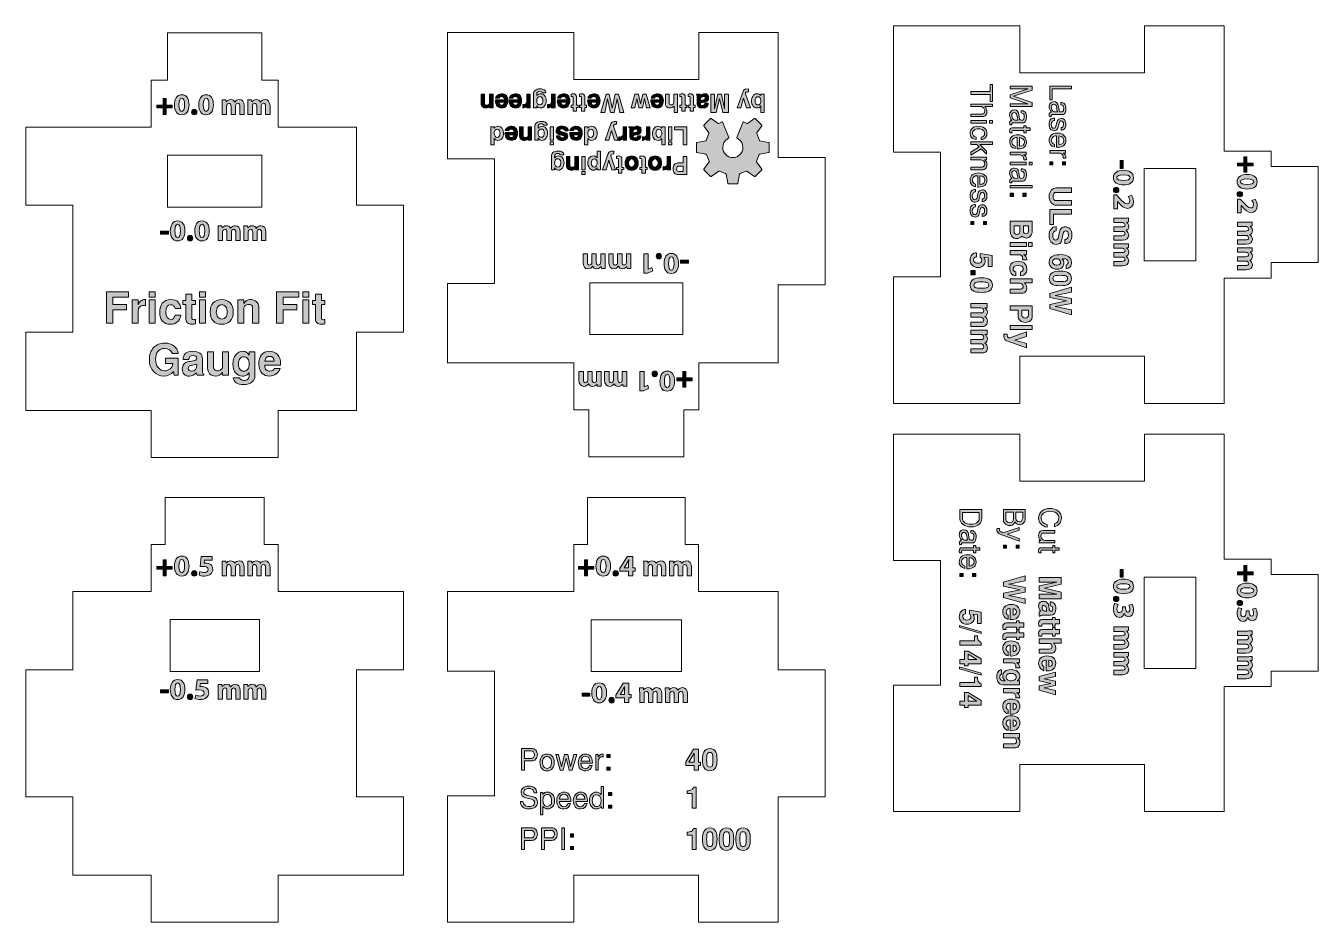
# Model space of a CAD drawing. Header units: inches. Extents: x 0.79 to 6.2, y -4.47 to -0.71.
import ezdxf

# ---------------------------------------------------------------- set-up
doc = ezdxf.new("R2010")
doc.units = ezdxf.units.IN
doc.header["$MEASUREMENT"] = 0
doc.layers.add('Layer 1', color=7, linetype='Continuous')

# ---------------------------------------------------------------- blocks, each defined once
blk = doc.blocks.new('block 3')
at = {"layer": 'Layer 1', "color": 7, "lineweight": 5, "true_color": 0xffffff}
for points in [[(5.9991, -1.2387), (5.8023, -1.2387)], [(5.9991, -1.3036), (5.9991, -1.2387)], [(5.9991, -1.3036), (6.1959, -1.3036), (6.1959, -1.7052), (5.9991, -1.7052)], [(5.9991, -1.7702), (5.9991, -1.7052)], [(5.9991, -1.7702), (5.8023, -1.7702)]]:
    blk.add_lwpolyline(points, dxfattribs=at)
blk = doc.blocks.new('block 4')
at = {"layer": 'Layer 1', "color": 7, "lineweight": 5, "true_color": 0xffffff}
for points in [[(5.4676, -1.3115), (5.6841, -1.3115), (5.6841, -1.6973), (5.4676, -1.6973)], [(5.4676, -1.3115), (5.4676, -1.6973)]]:
    blk.add_lwpolyline(points, dxfattribs=at)
blk = doc.blocks.new('block 5')
at = {"layer": 'Layer 1', "color": 7, "lineweight": 5, "true_color": 0xffffff}
for points in [[(5.999, -2.9469), (5.8022, -2.9469)], [(5.999, -3.0099), (5.999, -2.9469)], [(5.999, -3.0099), (6.1959, -3.0099), (6.1959, -3.4154), (5.999, -3.4154)], [(5.999, -3.4785), (5.999, -3.4154)], [(5.999, -3.4785), (5.8022, -3.4785)]]:
    blk.add_lwpolyline(points, dxfattribs=at)
blk = doc.blocks.new('block 6')
at = {"layer": 'Layer 1', "color": 7, "lineweight": 5, "true_color": 0xffffff}
for points in [[(5.4675, -3.0217), (5.6841, -3.0217), (5.6841, -3.4036), (5.4675, -3.4036)], [(5.4675, -3.0217), (5.4675, -3.4036)]]:
    blk.add_lwpolyline(points, dxfattribs=at)
blk = doc.blocks.new('block 7')
at = {"layer": 'Layer 1', "color": 7, "lineweight": 5, "true_color": 0xffffff}
for points in [[(1.3834, -1.4728), (1.3834, -1.2562), (1.7771, -1.2562), (1.7771, -1.4728)], [(1.3834, -1.4728), (1.7771, -1.4728)]]:
    blk.add_lwpolyline(points, dxfattribs=at)
blk = doc.blocks.new('block 8')
at = {"layer": 'Layer 1', "color": 7, "lineweight": 5, "true_color": 0xffffff}
for points in [[(1.3935, -3.4157), (1.3935, -3.1992), (1.7675, -3.1992), (1.7675, -3.4157)], [(1.3935, -3.4157), (1.7675, -3.4157)]]:
    blk.add_lwpolyline(points, dxfattribs=at)
blk = doc.blocks.new('block 11')
at = {"layer": 'Layer 1', "color": 7, "lineweight": 5, "true_color": 0xffffff}
for points in [[(3.0831, -2.3218), (3.0831, -2.1249)], [(3.6048, -2.3218), (3.6048, -2.1249)], [(3.1452, -2.3218), (3.0831, -2.3218)], [(3.6048, -2.3218), (3.5428, -2.3218)]]:
    blk.add_lwpolyline(points, dxfattribs=at)
blk = doc.blocks.new('block 12')
at = {"layer": 'Layer 1', "color": 7, "lineweight": 5, "true_color": 0xffffff}
blk.add_lwpolyline([(3.5428, -2.3218), (3.5428, -2.5186), (3.1452, -2.5186), (3.1452, -2.3218)], dxfattribs=at)
blk = doc.blocks.new('block 10')
at = {"layer": 'Layer 1'}
for name in ['block 11', 'block 12']:
    blk.add_blockref(name, (0, 0), dxfattribs=at)
blk = doc.blocks.new('block 9')
at = {"layer": 'Layer 1', "color": 7, "lineweight": 5, "true_color": 0xffffff}
for points in [[(2.5541, -2.1249), (2.7509, -2.1249)], [(3.0831, -2.1249), (2.7509, -2.1249)], [(3.937, -2.1249), (3.6048, -2.1249)]]:
    blk.add_lwpolyline(points, dxfattribs=at)
at = {"layer": 'Layer 1'}
blk.add_blockref('block 10', (0, 0), dxfattribs=at)
blk = doc.blocks.new('block 13')
at = {"layer": 'Layer 1', "color": 7, "lineweight": 5, "true_color": 0xffffff}
for points in [[(3.1491, -2.0068), (3.1491, -1.7902), (3.5389, -1.7902), (3.5389, -2.0068)], [(3.1491, -2.0068), (3.5389, -2.0068)]]:
    blk.add_lwpolyline(points, dxfattribs=at)
blk = doc.blocks.new('block 16')
at = {"layer": 'Layer 1', "color": 7, "lineweight": 5, "true_color": 0xffffff}
for points in [[(3.0831, -2.8854), (3.0831, -3.0822)], [(3.1392, -2.8854), (3.0831, -2.8854)], [(3.6047, -2.8854), (3.5487, -2.8854)], [(3.6047, -2.8854), (3.6047, -3.0822)]]:
    blk.add_lwpolyline(points, dxfattribs=at)
blk = doc.blocks.new('block 17')
at = {"layer": 'Layer 1', "color": 7, "lineweight": 5, "true_color": 0xffffff}
blk.add_lwpolyline([(3.5487, -2.8854), (3.5487, -2.6885), (3.1392, -2.6885), (3.1392, -2.8854)], dxfattribs=at)
blk = doc.blocks.new('block 15')
at = {"layer": 'Layer 1'}
for name in ['block 17', 'block 16']:
    blk.add_blockref(name, (0, 0), dxfattribs=at)
blk = doc.blocks.new('block 14')
at = {"layer": 'Layer 1', "color": 7, "lineweight": 5, "true_color": 0xffffff}
for points in [[(2.554, -3.0822), (2.7508, -3.0822)], [(3.0831, -3.0822), (2.7508, -3.0822)], [(3.937, -3.0822), (3.6047, -3.0822)]]:
    blk.add_lwpolyline(points, dxfattribs=at)
at = {"layer": 'Layer 1'}
blk.add_blockref('block 15', (0, 0), dxfattribs=at)
blk = doc.blocks.new('block 18')
at = {"layer": 'Layer 1', "color": 7, "lineweight": 5, "true_color": 0xffffff}
for points in [[(3.155, -3.4169), (3.155, -3.2004), (3.5329, -3.2004), (3.5329, -3.4169)], [(3.155, -3.4169), (3.5329, -3.4169)]]:
    blk.add_lwpolyline(points, dxfattribs=at)
blk = doc.blocks.new('block 20')
at = {"layer": 'Layer 1', "true_color": 0xed1f24}
h = blk.add_hatch(color=240, dxfattribs=at)
h.dxf.hatch_style = 2
h.paths.add_polyline_path([(1.3768, -1.019), (1.3768, -1.0463), (1.4029, -1.0463), (1.4029, -1.058), (1.3768, -1.058), (1.3768, -1.0855), (1.3645, -1.0855), (1.3645, -1.058), (1.3384, -1.058), (1.3384, -1.0463), (1.3645, -1.0463), (1.3645, -1.019)])
h = blk.add_hatch(color=240, dxfattribs=at)
h.dxf.hatch_style = 2
edge = h.paths.add_edge_path()
edge.add_spline(control_points=[(1.4732, -1.0445), (1.4732, -1.0696), (1.4631, -1.0869), (1.4423, -1.0869), (1.4213, -1.0869), (1.412, -1.068), (1.4119, -1.045), (1.4119, -1.0215), (1.4219, -1.0029), (1.4429, -1.0029), (1.4647, -1.0029), (1.4732, -1.0222), (1.4732, -1.0445)], knot_values=[0, 0, 0, 0, 1, 1, 1, 2, 2, 2, 3, 3, 3, 4, 4, 4, 4], degree=3, periodic=1)
edge = h.paths.add_edge_path()
edge.add_spline(control_points=[(1.431, -1.045), (1.4309, -1.0636), (1.4354, -1.0725), (1.4428, -1.0725), (1.4502, -1.0725), (1.4542, -1.0633), (1.4542, -1.0447), (1.4542, -1.0267), (1.4503, -1.0172), (1.4427, -1.0172), (1.4357, -1.0172), (1.4309, -1.0261), (1.431, -1.045)], knot_values=[0, 0, 0, 0, 1, 1, 1, 2, 2, 2, 3, 3, 3, 4, 4, 4, 4], degree=3, periodic=1)
h = blk.add_hatch(color=240, dxfattribs=at)
h.dxf.hatch_style = 2
edge = h.paths.add_edge_path()
edge.add_spline(control_points=[(1.5751, -1.0445), (1.5751, -1.0696), (1.5649, -1.0869), (1.5442, -1.0869), (1.5232, -1.0869), (1.5139, -1.068), (1.5138, -1.045), (1.5138, -1.0215), (1.5238, -1.0029), (1.5448, -1.0029), (1.5666, -1.0029), (1.5751, -1.0222), (1.5751, -1.0445)], knot_values=[0, 0, 0, 0, 1, 1, 1, 2, 2, 2, 3, 3, 3, 4, 4, 4, 4], degree=3, periodic=1)
edge = h.paths.add_edge_path()
edge.add_spline(control_points=[(1.5329, -1.045), (1.5328, -1.0636), (1.5373, -1.0725), (1.5447, -1.0725), (1.552, -1.0725), (1.5561, -1.0633), (1.5561, -1.0447), (1.5561, -1.0267), (1.5522, -1.0172), (1.5445, -1.0172), (1.5375, -1.0172), (1.5328, -1.0261), (1.5329, -1.045)], knot_values=[0, 0, 0, 0, 1, 1, 1, 2, 2, 2, 3, 3, 3, 4, 4, 4, 4], degree=3, periodic=1)
h = blk.add_hatch(color=240, dxfattribs=at)
h.dxf.hatch_style = 2
edge = h.paths.add_edge_path()
edge.add_spline(control_points=[(1.612, -1.0439), (1.612, -1.0362), (1.6118, -1.0297), (1.6115, -1.0244), (1.6115, -1.0244), (1.6275, -1.0244), (1.6275, -1.0244), (1.6275, -1.0244), (1.6284, -1.0326), (1.6284, -1.0326), (1.6284, -1.0326), (1.6288, -1.0326), (1.6288, -1.0326), (1.6314, -1.0287), (1.6368, -1.023), (1.6473, -1.023), (1.6552, -1.023), (1.6614, -1.027), (1.6641, -1.0334), (1.6641, -1.0334), (1.6643, -1.0334), (1.6643, -1.0334), (1.6666, -1.0302), (1.6693, -1.0277), (1.6722, -1.026), (1.6756, -1.024), (1.6793, -1.023), (1.6838, -1.023), (1.6956, -1.023), (1.7044, -1.0312), (1.7044, -1.0495), (1.7044, -1.0495), (1.7044, -1.0855), (1.7044, -1.0855), (1.7044, -1.0855), (1.6859, -1.0855), (1.6859, -1.0855), (1.6859, -1.0855), (1.6859, -1.0523), (1.6859, -1.0523), (1.6859, -1.0434), (1.6831, -1.0382), (1.6769, -1.0382), (1.6726, -1.0382), (1.6694, -1.0412), (1.6682, -1.0449), (1.6677, -1.0463), (1.6674, -1.0483), (1.6674, -1.0498), (1.6674, -1.0498), (1.6674, -1.0855), (1.6674, -1.0855), (1.6674, -1.0855), (1.6489, -1.0855), (1.6489, -1.0855), (1.6489, -1.0855), (1.6489, -1.0512), (1.6489, -1.0512), (1.6489, -1.0435), (1.6462, -1.0382), (1.6402, -1.0382), (1.6353, -1.0382), (1.6324, -1.042), (1.6313, -1.0451), (1.6307, -1.0466), (1.6305, -1.0484), (1.6305, -1.0499), (1.6305, -1.0499), (1.6305, -1.0855), (1.6305, -1.0855), (1.6305, -1.0855), (1.612, -1.0855), (1.612, -1.0855), (1.612, -1.0855), (1.612, -1.0439), (1.612, -1.0439)], knot_values=[0, 0, 0, 0, 1, 1, 1, 2, 2, 2, 3, 3, 3, 4, 4, 4, 5, 5, 5, 6, 6, 6, 7, 7, 7, 8, 8, 8, 9, 9, 9, 10, 10, 10, 11, 11, 11, 12, 12, 12, 13, 13, 13, 14, 14, 14, 15, 15, 15, 16, 16, 16, 17, 17, 17, 18, 18, 18, 19, 19, 19, 20, 20, 20, 21, 21, 21, 22, 22, 22, 23, 23, 23, 24, 24, 24, 25, 25, 25, 25], degree=3, periodic=1)
h = blk.add_hatch(color=240, dxfattribs=at)
h.dxf.hatch_style = 2
edge = h.paths.add_edge_path()
edge.add_spline(control_points=[(1.7195, -1.0439), (1.7195, -1.0362), (1.7193, -1.0297), (1.719, -1.0244), (1.719, -1.0244), (1.735, -1.0244), (1.735, -1.0244), (1.735, -1.0244), (1.7359, -1.0326), (1.7359, -1.0326), (1.7359, -1.0326), (1.7363, -1.0326), (1.7363, -1.0326), (1.7389, -1.0287), (1.7443, -1.023), (1.7548, -1.023), (1.7627, -1.023), (1.7689, -1.027), (1.7716, -1.0334), (1.7716, -1.0334), (1.7718, -1.0334), (1.7718, -1.0334), (1.774, -1.0302), (1.7768, -1.0277), (1.7797, -1.026), (1.7831, -1.024), (1.7868, -1.023), (1.7913, -1.023), (1.8031, -1.023), (1.8119, -1.0312), (1.8119, -1.0495), (1.8119, -1.0495), (1.8119, -1.0855), (1.8119, -1.0855), (1.8119, -1.0855), (1.7934, -1.0855), (1.7934, -1.0855), (1.7934, -1.0855), (1.7934, -1.0523), (1.7934, -1.0523), (1.7934, -1.0434), (1.7906, -1.0382), (1.7844, -1.0382), (1.78, -1.0382), (1.7769, -1.0412), (1.7757, -1.0449), (1.7752, -1.0463), (1.7749, -1.0483), (1.7749, -1.0498), (1.7749, -1.0498), (1.7749, -1.0855), (1.7749, -1.0855), (1.7749, -1.0855), (1.7564, -1.0855), (1.7564, -1.0855), (1.7564, -1.0855), (1.7564, -1.0512), (1.7564, -1.0512), (1.7564, -1.0435), (1.7537, -1.0382), (1.7477, -1.0382), (1.7428, -1.0382), (1.7399, -1.042), (1.7388, -1.0451), (1.7382, -1.0466), (1.738, -1.0484), (1.738, -1.0499), (1.738, -1.0499), (1.738, -1.0855), (1.738, -1.0855), (1.738, -1.0855), (1.7195, -1.0855), (1.7195, -1.0855), (1.7195, -1.0855), (1.7195, -1.0439), (1.7195, -1.0439)], knot_values=[0, 0, 0, 0, 1, 1, 1, 2, 2, 2, 3, 3, 3, 4, 4, 4, 5, 5, 5, 6, 6, 6, 7, 7, 7, 8, 8, 8, 9, 9, 9, 10, 10, 10, 11, 11, 11, 12, 12, 12, 13, 13, 13, 14, 14, 14, 15, 15, 15, 16, 16, 16, 17, 17, 17, 18, 18, 18, 19, 19, 19, 20, 20, 20, 21, 21, 21, 22, 22, 22, 23, 23, 23, 24, 24, 24, 25, 25, 25, 25], degree=3, periodic=1)
h = blk.add_hatch(color=240, dxfattribs=at)
h.dxf.hatch_style = 2
edge = h.paths.add_edge_path()
edge.add_spline(control_points=[(1.4835, -1.0754), (1.4835, -1.0686), (1.4882, -1.0638), (1.4948, -1.0638), (1.5014, -1.0638), (1.5059, -1.0685), (1.5059, -1.0754), (1.5059, -1.082), (1.5014, -1.0869), (1.4947, -1.0869), (1.4882, -1.0869), (1.4835, -1.082), (1.4835, -1.0754)], knot_values=[0, 0, 0, 0, 1, 1, 1, 2, 2, 2, 3, 3, 3, 4, 4, 4, 4], degree=3, periodic=1)
at = {"layer": 'Layer 1', "lineweight": 0}
blk.add_lwpolyline([(1.3768, -1.019), (1.3768, -1.0463), (1.4029, -1.0463), (1.4029, -1.058), (1.3768, -1.058), (1.3768, -1.0855), (1.3645, -1.0855), (1.3645, -1.058), (1.3384, -1.058), (1.3384, -1.0463), (1.3645, -1.0463), (1.3645, -1.019), (1.3768, -1.019)], dxfattribs=at)
for points, knots in [([(1.4732, -1.0445), (1.4732, -1.0696), (1.4631, -1.0869), (1.4423, -1.0869), (1.4213, -1.0869), (1.412, -1.068), (1.4119, -1.045), (1.4119, -1.0215), (1.4219, -1.0029), (1.4429, -1.0029), (1.4647, -1.0029), (1.4732, -1.0222), (1.4732, -1.0445)], [0, 0, 0, 0, 1, 1, 1, 2, 2, 2, 3, 3, 3, 4, 4, 4, 4]), ([(1.431, -1.045), (1.4309, -1.0636), (1.4354, -1.0725), (1.4428, -1.0725), (1.4502, -1.0725), (1.4542, -1.0633), (1.4542, -1.0447), (1.4542, -1.0267), (1.4503, -1.0172), (1.4427, -1.0172), (1.4357, -1.0172), (1.4309, -1.0261), (1.431, -1.045)], [0, 0, 0, 0, 1, 1, 1, 2, 2, 2, 3, 3, 3, 4, 4, 4, 4]), ([(1.5751, -1.0445), (1.5751, -1.0696), (1.5649, -1.0869), (1.5442, -1.0869), (1.5232, -1.0869), (1.5139, -1.068), (1.5138, -1.045), (1.5138, -1.0215), (1.5238, -1.0029), (1.5448, -1.0029), (1.5666, -1.0029), (1.5751, -1.0222), (1.5751, -1.0445)], [0, 0, 0, 0, 1, 1, 1, 2, 2, 2, 3, 3, 3, 4, 4, 4, 4]), ([(1.5329, -1.045), (1.5328, -1.0636), (1.5373, -1.0725), (1.5447, -1.0725), (1.552, -1.0725), (1.5561, -1.0633), (1.5561, -1.0447), (1.5561, -1.0267), (1.5522, -1.0172), (1.5445, -1.0172), (1.5375, -1.0172), (1.5328, -1.0261), (1.5329, -1.045)], [0, 0, 0, 0, 1, 1, 1, 2, 2, 2, 3, 3, 3, 4, 4, 4, 4]), ([(1.612, -1.0439), (1.612, -1.0362), (1.6118, -1.0297), (1.6115, -1.0244), (1.6115, -1.0244), (1.6275, -1.0244), (1.6275, -1.0244), (1.6275, -1.0244), (1.6284, -1.0326), (1.6284, -1.0326), (1.6284, -1.0326), (1.6288, -1.0326), (1.6288, -1.0326), (1.6314, -1.0287), (1.6368, -1.023), (1.6473, -1.023), (1.6552, -1.023), (1.6614, -1.027), (1.6641, -1.0334), (1.6641, -1.0334), (1.6643, -1.0334), (1.6643, -1.0334), (1.6666, -1.0302), (1.6693, -1.0277), (1.6722, -1.026), (1.6756, -1.024), (1.6793, -1.023), (1.6838, -1.023), (1.6956, -1.023), (1.7044, -1.0312), (1.7044, -1.0495), (1.7044, -1.0495), (1.7044, -1.0855), (1.7044, -1.0855), (1.7044, -1.0855), (1.6859, -1.0855), (1.6859, -1.0855), (1.6859, -1.0855), (1.6859, -1.0523), (1.6859, -1.0523), (1.6859, -1.0434), (1.6831, -1.0382), (1.6769, -1.0382), (1.6726, -1.0382), (1.6694, -1.0412), (1.6682, -1.0449), (1.6677, -1.0463), (1.6674, -1.0483), (1.6674, -1.0498), (1.6674, -1.0498), (1.6674, -1.0855), (1.6674, -1.0855), (1.6674, -1.0855), (1.6489, -1.0855), (1.6489, -1.0855), (1.6489, -1.0855), (1.6489, -1.0512), (1.6489, -1.0512), (1.6489, -1.0435), (1.6462, -1.0382), (1.6402, -1.0382), (1.6353, -1.0382), (1.6324, -1.042), (1.6313, -1.0451), (1.6307, -1.0466), (1.6305, -1.0484), (1.6305, -1.0499), (1.6305, -1.0499), (1.6305, -1.0855), (1.6305, -1.0855), (1.6305, -1.0855), (1.612, -1.0855), (1.612, -1.0855), (1.612, -1.0855), (1.612, -1.0439), (1.612, -1.0439)], [0, 0, 0, 0, 1, 1, 1, 2, 2, 2, 3, 3, 3, 4, 4, 4, 5, 5, 5, 6, 6, 6, 7, 7, 7, 8, 8, 8, 9, 9, 9, 10, 10, 10, 11, 11, 11, 12, 12, 12, 13, 13, 13, 14, 14, 14, 15, 15, 15, 16, 16, 16, 17, 17, 17, 18, 18, 18, 19, 19, 19, 20, 20, 20, 21, 21, 21, 22, 22, 22, 23, 23, 23, 24, 24, 24, 25, 25, 25, 25]), ([(1.7195, -1.0439), (1.7195, -1.0362), (1.7193, -1.0297), (1.719, -1.0244), (1.719, -1.0244), (1.735, -1.0244), (1.735, -1.0244), (1.735, -1.0244), (1.7359, -1.0326), (1.7359, -1.0326), (1.7359, -1.0326), (1.7363, -1.0326), (1.7363, -1.0326), (1.7389, -1.0287), (1.7443, -1.023), (1.7548, -1.023), (1.7627, -1.023), (1.7689, -1.027), (1.7716, -1.0334), (1.7716, -1.0334), (1.7718, -1.0334), (1.7718, -1.0334), (1.774, -1.0302), (1.7768, -1.0277), (1.7797, -1.026), (1.7831, -1.024), (1.7868, -1.023), (1.7913, -1.023), (1.8031, -1.023), (1.8119, -1.0312), (1.8119, -1.0495), (1.8119, -1.0495), (1.8119, -1.0855), (1.8119, -1.0855), (1.8119, -1.0855), (1.7934, -1.0855), (1.7934, -1.0855), (1.7934, -1.0855), (1.7934, -1.0523), (1.7934, -1.0523), (1.7934, -1.0434), (1.7906, -1.0382), (1.7844, -1.0382), (1.78, -1.0382), (1.7769, -1.0412), (1.7757, -1.0449), (1.7752, -1.0463), (1.7749, -1.0483), (1.7749, -1.0498), (1.7749, -1.0498), (1.7749, -1.0855), (1.7749, -1.0855), (1.7749, -1.0855), (1.7564, -1.0855), (1.7564, -1.0855), (1.7564, -1.0855), (1.7564, -1.0512), (1.7564, -1.0512), (1.7564, -1.0435), (1.7537, -1.0382), (1.7477, -1.0382), (1.7428, -1.0382), (1.7399, -1.042), (1.7388, -1.0451), (1.7382, -1.0466), (1.738, -1.0484), (1.738, -1.0499), (1.738, -1.0499), (1.738, -1.0855), (1.738, -1.0855), (1.738, -1.0855), (1.7195, -1.0855), (1.7195, -1.0855), (1.7195, -1.0855), (1.7195, -1.0439), (1.7195, -1.0439)], [0, 0, 0, 0, 1, 1, 1, 2, 2, 2, 3, 3, 3, 4, 4, 4, 5, 5, 5, 6, 6, 6, 7, 7, 7, 8, 8, 8, 9, 9, 9, 10, 10, 10, 11, 11, 11, 12, 12, 12, 13, 13, 13, 14, 14, 14, 15, 15, 15, 16, 16, 16, 17, 17, 17, 18, 18, 18, 19, 19, 19, 20, 20, 20, 21, 21, 21, 22, 22, 22, 23, 23, 23, 24, 24, 24, 25, 25, 25, 25]), ([(1.4835, -1.0754), (1.4835, -1.0686), (1.4882, -1.0638), (1.4948, -1.0638), (1.5014, -1.0638), (1.5059, -1.0685), (1.5059, -1.0754), (1.5059, -1.082), (1.5014, -1.0869), (1.4947, -1.0869), (1.4882, -1.0869), (1.4835, -1.082), (1.4835, -1.0754)], [0, 0, 0, 0, 1, 1, 1, 2, 2, 2, 3, 3, 3, 4, 4, 4, 4])]:
    blk.add_open_spline(points, degree=3, knots=knots, dxfattribs=at)
blk = doc.blocks.new('block 21')
at = {"layer": 'Layer 1', "true_color": 0xed1f24}
h = blk.add_hatch(color=240, dxfattribs=at)
h.dxf.hatch_style = 2
edge = h.paths.add_edge_path()
edge.add_spline(control_points=[(1.456, -1.5723), (1.456, -1.5974), (1.4459, -1.6147), (1.4252, -1.6147), (1.4042, -1.6147), (1.3949, -1.5958), (1.3948, -1.5728), (1.3948, -1.5493), (1.4048, -1.5306), (1.4258, -1.5306), (1.4476, -1.5306), (1.456, -1.55), (1.456, -1.5723)], knot_values=[0, 0, 0, 0, 1, 1, 1, 2, 2, 2, 3, 3, 3, 4, 4, 4, 4], degree=3, periodic=1)
edge = h.paths.add_edge_path()
edge.add_spline(control_points=[(1.4139, -1.5728), (1.4138, -1.5914), (1.4183, -1.6003), (1.4257, -1.6003), (1.433, -1.6003), (1.437, -1.591), (1.437, -1.5725), (1.437, -1.5545), (1.4332, -1.545), (1.4255, -1.545), (1.4185, -1.545), (1.4138, -1.5539), (1.4139, -1.5728)], knot_values=[0, 0, 0, 0, 1, 1, 1, 2, 2, 2, 3, 3, 3, 4, 4, 4, 4], degree=3, periodic=1)
h = blk.add_hatch(color=240, dxfattribs=at)
h.dxf.hatch_style = 2
edge = h.paths.add_edge_path()
edge.add_spline(control_points=[(1.5579, -1.5723), (1.5579, -1.5974), (1.5478, -1.6147), (1.527, -1.6147), (1.506, -1.6147), (1.4968, -1.5958), (1.4967, -1.5728), (1.4967, -1.5493), (1.5067, -1.5306), (1.5277, -1.5306), (1.5494, -1.5306), (1.5579, -1.55), (1.5579, -1.5723)], knot_values=[0, 0, 0, 0, 1, 1, 1, 2, 2, 2, 3, 3, 3, 4, 4, 4, 4], degree=3, periodic=1)
edge = h.paths.add_edge_path()
edge.add_spline(control_points=[(1.5158, -1.5728), (1.5157, -1.5914), (1.5202, -1.6003), (1.5275, -1.6003), (1.5349, -1.6003), (1.5389, -1.591), (1.5389, -1.5725), (1.5389, -1.5545), (1.535, -1.545), (1.5274, -1.545), (1.5204, -1.545), (1.5157, -1.5539), (1.5158, -1.5728)], knot_values=[0, 0, 0, 0, 1, 1, 1, 2, 2, 2, 3, 3, 3, 4, 4, 4, 4], degree=3, periodic=1)
h = blk.add_hatch(color=240, dxfattribs=at)
h.dxf.hatch_style = 2
edge = h.paths.add_edge_path()
edge.add_spline(control_points=[(1.5949, -1.5716), (1.5949, -1.564), (1.5947, -1.5575), (1.5944, -1.5521), (1.5944, -1.5521), (1.6104, -1.5521), (1.6104, -1.5521), (1.6104, -1.5521), (1.6113, -1.5604), (1.6113, -1.5604), (1.6113, -1.5604), (1.6117, -1.5604), (1.6117, -1.5604), (1.6143, -1.5565), (1.6197, -1.5508), (1.6302, -1.5508), (1.638, -1.5508), (1.6443, -1.5548), (1.6469, -1.5612), (1.6469, -1.5612), (1.6472, -1.5612), (1.6472, -1.5612), (1.6494, -1.558), (1.6522, -1.5555), (1.655, -1.5538), (1.6584, -1.5518), (1.6622, -1.5508), (1.6667, -1.5508), (1.6784, -1.5508), (1.6873, -1.559), (1.6873, -1.5773), (1.6873, -1.5773), (1.6873, -1.6133), (1.6873, -1.6133), (1.6873, -1.6133), (1.6688, -1.6133), (1.6688, -1.6133), (1.6688, -1.6133), (1.6688, -1.58), (1.6688, -1.58), (1.6688, -1.5712), (1.6659, -1.566), (1.6598, -1.566), (1.6554, -1.566), (1.6523, -1.569), (1.651, -1.5727), (1.6505, -1.574), (1.6503, -1.576), (1.6503, -1.5775), (1.6503, -1.5775), (1.6503, -1.6133), (1.6503, -1.6133), (1.6503, -1.6133), (1.6318, -1.6133), (1.6318, -1.6133), (1.6318, -1.6133), (1.6318, -1.579), (1.6318, -1.579), (1.6318, -1.5713), (1.629, -1.566), (1.623, -1.566), (1.6182, -1.566), (1.6153, -1.5698), (1.6142, -1.5729), (1.6135, -1.5744), (1.6134, -1.5762), (1.6134, -1.5777), (1.6134, -1.5777), (1.6134, -1.6133), (1.6134, -1.6133), (1.6134, -1.6133), (1.5949, -1.6133), (1.5949, -1.6133), (1.5949, -1.6133), (1.5949, -1.5716), (1.5949, -1.5716)], knot_values=[0, 0, 0, 0, 1, 1, 1, 2, 2, 2, 3, 3, 3, 4, 4, 4, 5, 5, 5, 6, 6, 6, 7, 7, 7, 8, 8, 8, 9, 9, 9, 10, 10, 10, 11, 11, 11, 12, 12, 12, 13, 13, 13, 14, 14, 14, 15, 15, 15, 16, 16, 16, 17, 17, 17, 18, 18, 18, 19, 19, 19, 20, 20, 20, 21, 21, 21, 22, 22, 22, 23, 23, 23, 24, 24, 24, 25, 25, 25, 25], degree=3, periodic=1)
h = blk.add_hatch(color=240, dxfattribs=at)
h.dxf.hatch_style = 2
edge = h.paths.add_edge_path()
edge.add_spline(control_points=[(1.7024, -1.5716), (1.7024, -1.564), (1.7022, -1.5575), (1.7019, -1.5521), (1.7019, -1.5521), (1.7179, -1.5521), (1.7179, -1.5521), (1.7179, -1.5521), (1.7188, -1.5604), (1.7188, -1.5604), (1.7188, -1.5604), (1.7192, -1.5604), (1.7192, -1.5604), (1.7218, -1.5565), (1.7272, -1.5508), (1.7377, -1.5508), (1.7455, -1.5508), (1.7518, -1.5548), (1.7544, -1.5612), (1.7544, -1.5612), (1.7547, -1.5612), (1.7547, -1.5612), (1.7569, -1.558), (1.7597, -1.5555), (1.7625, -1.5538), (1.7659, -1.5518), (1.7697, -1.5508), (1.7742, -1.5508), (1.7859, -1.5508), (1.7948, -1.559), (1.7948, -1.5773), (1.7948, -1.5773), (1.7948, -1.6133), (1.7948, -1.6133), (1.7948, -1.6133), (1.7763, -1.6133), (1.7763, -1.6133), (1.7763, -1.6133), (1.7763, -1.58), (1.7763, -1.58), (1.7763, -1.5712), (1.7734, -1.566), (1.7673, -1.566), (1.7629, -1.566), (1.7598, -1.569), (1.7585, -1.5727), (1.758, -1.574), (1.7578, -1.576), (1.7578, -1.5775), (1.7578, -1.5775), (1.7578, -1.6133), (1.7578, -1.6133), (1.7578, -1.6133), (1.7393, -1.6133), (1.7393, -1.6133), (1.7393, -1.6133), (1.7393, -1.579), (1.7393, -1.579), (1.7393, -1.5713), (1.7365, -1.566), (1.7305, -1.566), (1.7257, -1.566), (1.7228, -1.5698), (1.7217, -1.5729), (1.721, -1.5744), (1.7209, -1.5762), (1.7209, -1.5777), (1.7209, -1.5777), (1.7209, -1.6133), (1.7209, -1.6133), (1.7209, -1.6133), (1.7024, -1.6133), (1.7024, -1.6133), (1.7024, -1.6133), (1.7024, -1.5716), (1.7024, -1.5716)], knot_values=[0, 0, 0, 0, 1, 1, 1, 2, 2, 2, 3, 3, 3, 4, 4, 4, 5, 5, 5, 6, 6, 6, 7, 7, 7, 8, 8, 8, 9, 9, 9, 10, 10, 10, 11, 11, 11, 12, 12, 12, 13, 13, 13, 14, 14, 14, 15, 15, 15, 16, 16, 16, 17, 17, 17, 18, 18, 18, 19, 19, 19, 20, 20, 20, 21, 21, 21, 22, 22, 22, 23, 23, 23, 24, 24, 24, 25, 25, 25, 25], degree=3, periodic=1)
h = blk.add_hatch(color=240, dxfattribs=at)
h.dxf.hatch_style = 2
h.paths.add_polyline_path([(1.387, -1.5742), (1.387, -1.5868), (1.3543, -1.5868), (1.3543, -1.5742)])
h = blk.add_hatch(color=240, dxfattribs=at)
h.dxf.hatch_style = 2
edge = h.paths.add_edge_path()
edge.add_spline(control_points=[(1.4664, -1.6032), (1.4664, -1.5964), (1.471, -1.5915), (1.4777, -1.5915), (1.4843, -1.5915), (1.4888, -1.5963), (1.4888, -1.6032), (1.4888, -1.6098), (1.4843, -1.6147), (1.4775, -1.6147), (1.471, -1.6147), (1.4664, -1.6098), (1.4664, -1.6032)], knot_values=[0, 0, 0, 0, 1, 1, 1, 2, 2, 2, 3, 3, 3, 4, 4, 4, 4], degree=3, periodic=1)
at = {"layer": 'Layer 1', "lineweight": 0}
blk.add_lwpolyline([(1.387, -1.5742), (1.387, -1.5868), (1.3543, -1.5868), (1.3543, -1.5742), (1.387, -1.5742)], dxfattribs=at)
for points, knots in [([(1.456, -1.5723), (1.456, -1.5974), (1.4459, -1.6147), (1.4252, -1.6147), (1.4042, -1.6147), (1.3949, -1.5958), (1.3948, -1.5728), (1.3948, -1.5493), (1.4048, -1.5306), (1.4258, -1.5306), (1.4476, -1.5306), (1.456, -1.55), (1.456, -1.5723)], [0, 0, 0, 0, 1, 1, 1, 2, 2, 2, 3, 3, 3, 4, 4, 4, 4]), ([(1.4139, -1.5728), (1.4138, -1.5914), (1.4183, -1.6003), (1.4257, -1.6003), (1.433, -1.6003), (1.437, -1.591), (1.437, -1.5725), (1.437, -1.5545), (1.4332, -1.545), (1.4255, -1.545), (1.4185, -1.545), (1.4138, -1.5539), (1.4139, -1.5728)], [0, 0, 0, 0, 1, 1, 1, 2, 2, 2, 3, 3, 3, 4, 4, 4, 4]), ([(1.5579, -1.5723), (1.5579, -1.5974), (1.5478, -1.6147), (1.527, -1.6147), (1.506, -1.6147), (1.4968, -1.5958), (1.4967, -1.5728), (1.4967, -1.5493), (1.5067, -1.5306), (1.5277, -1.5306), (1.5494, -1.5306), (1.5579, -1.55), (1.5579, -1.5723)], [0, 0, 0, 0, 1, 1, 1, 2, 2, 2, 3, 3, 3, 4, 4, 4, 4]), ([(1.5158, -1.5728), (1.5157, -1.5914), (1.5202, -1.6003), (1.5275, -1.6003), (1.5349, -1.6003), (1.5389, -1.591), (1.5389, -1.5725), (1.5389, -1.5545), (1.535, -1.545), (1.5274, -1.545), (1.5204, -1.545), (1.5157, -1.5539), (1.5158, -1.5728)], [0, 0, 0, 0, 1, 1, 1, 2, 2, 2, 3, 3, 3, 4, 4, 4, 4]), ([(1.5949, -1.5716), (1.5949, -1.564), (1.5947, -1.5575), (1.5944, -1.5521), (1.5944, -1.5521), (1.6104, -1.5521), (1.6104, -1.5521), (1.6104, -1.5521), (1.6113, -1.5604), (1.6113, -1.5604), (1.6113, -1.5604), (1.6117, -1.5604), (1.6117, -1.5604), (1.6143, -1.5565), (1.6197, -1.5508), (1.6302, -1.5508), (1.638, -1.5508), (1.6443, -1.5548), (1.6469, -1.5612), (1.6469, -1.5612), (1.6472, -1.5612), (1.6472, -1.5612), (1.6494, -1.558), (1.6522, -1.5555), (1.655, -1.5538), (1.6584, -1.5518), (1.6622, -1.5508), (1.6667, -1.5508), (1.6784, -1.5508), (1.6873, -1.559), (1.6873, -1.5773), (1.6873, -1.5773), (1.6873, -1.6133), (1.6873, -1.6133), (1.6873, -1.6133), (1.6688, -1.6133), (1.6688, -1.6133), (1.6688, -1.6133), (1.6688, -1.58), (1.6688, -1.58), (1.6688, -1.5712), (1.6659, -1.566), (1.6598, -1.566), (1.6554, -1.566), (1.6523, -1.569), (1.651, -1.5727), (1.6505, -1.574), (1.6503, -1.576), (1.6503, -1.5775), (1.6503, -1.5775), (1.6503, -1.6133), (1.6503, -1.6133), (1.6503, -1.6133), (1.6318, -1.6133), (1.6318, -1.6133), (1.6318, -1.6133), (1.6318, -1.579), (1.6318, -1.579), (1.6318, -1.5713), (1.629, -1.566), (1.623, -1.566), (1.6182, -1.566), (1.6153, -1.5698), (1.6142, -1.5729), (1.6135, -1.5744), (1.6134, -1.5762), (1.6134, -1.5777), (1.6134, -1.5777), (1.6134, -1.6133), (1.6134, -1.6133), (1.6134, -1.6133), (1.5949, -1.6133), (1.5949, -1.6133), (1.5949, -1.6133), (1.5949, -1.5716), (1.5949, -1.5716)], [0, 0, 0, 0, 1, 1, 1, 2, 2, 2, 3, 3, 3, 4, 4, 4, 5, 5, 5, 6, 6, 6, 7, 7, 7, 8, 8, 8, 9, 9, 9, 10, 10, 10, 11, 11, 11, 12, 12, 12, 13, 13, 13, 14, 14, 14, 15, 15, 15, 16, 16, 16, 17, 17, 17, 18, 18, 18, 19, 19, 19, 20, 20, 20, 21, 21, 21, 22, 22, 22, 23, 23, 23, 24, 24, 24, 25, 25, 25, 25]), ([(1.7024, -1.5716), (1.7024, -1.564), (1.7022, -1.5575), (1.7019, -1.5521), (1.7019, -1.5521), (1.7179, -1.5521), (1.7179, -1.5521), (1.7179, -1.5521), (1.7188, -1.5604), (1.7188, -1.5604), (1.7188, -1.5604), (1.7192, -1.5604), (1.7192, -1.5604), (1.7218, -1.5565), (1.7272, -1.5508), (1.7377, -1.5508), (1.7455, -1.5508), (1.7518, -1.5548), (1.7544, -1.5612), (1.7544, -1.5612), (1.7547, -1.5612), (1.7547, -1.5612), (1.7569, -1.558), (1.7597, -1.5555), (1.7625, -1.5538), (1.7659, -1.5518), (1.7697, -1.5508), (1.7742, -1.5508), (1.7859, -1.5508), (1.7948, -1.559), (1.7948, -1.5773), (1.7948, -1.5773), (1.7948, -1.6133), (1.7948, -1.6133), (1.7948, -1.6133), (1.7763, -1.6133), (1.7763, -1.6133), (1.7763, -1.6133), (1.7763, -1.58), (1.7763, -1.58), (1.7763, -1.5712), (1.7734, -1.566), (1.7673, -1.566), (1.7629, -1.566), (1.7598, -1.569), (1.7585, -1.5727), (1.758, -1.574), (1.7578, -1.576), (1.7578, -1.5775), (1.7578, -1.5775), (1.7578, -1.6133), (1.7578, -1.6133), (1.7578, -1.6133), (1.7393, -1.6133), (1.7393, -1.6133), (1.7393, -1.6133), (1.7393, -1.579), (1.7393, -1.579), (1.7393, -1.5713), (1.7365, -1.566), (1.7305, -1.566), (1.7257, -1.566), (1.7228, -1.5698), (1.7217, -1.5729), (1.721, -1.5744), (1.7209, -1.5762), (1.7209, -1.5777), (1.7209, -1.5777), (1.7209, -1.6133), (1.7209, -1.6133), (1.7209, -1.6133), (1.7024, -1.6133), (1.7024, -1.6133), (1.7024, -1.6133), (1.7024, -1.5716), (1.7024, -1.5716)], [0, 0, 0, 0, 1, 1, 1, 2, 2, 2, 3, 3, 3, 4, 4, 4, 5, 5, 5, 6, 6, 6, 7, 7, 7, 8, 8, 8, 9, 9, 9, 10, 10, 10, 11, 11, 11, 12, 12, 12, 13, 13, 13, 14, 14, 14, 15, 15, 15, 16, 16, 16, 17, 17, 17, 18, 18, 18, 19, 19, 19, 20, 20, 20, 21, 21, 21, 22, 22, 22, 23, 23, 23, 24, 24, 24, 25, 25, 25, 25]), ([(1.4664, -1.6032), (1.4664, -1.5964), (1.471, -1.5915), (1.4777, -1.5915), (1.4843, -1.5915), (1.4888, -1.5963), (1.4888, -1.6032), (1.4888, -1.6098), (1.4843, -1.6147), (1.4775, -1.6147), (1.471, -1.6147), (1.4664, -1.6098), (1.4664, -1.6032)], [0, 0, 0, 0, 1, 1, 1, 2, 2, 2, 3, 3, 3, 4, 4, 4, 4])]:
    blk.add_open_spline(points, degree=3, knots=knots, dxfattribs=at)
blk = doc.blocks.new('block 22')
at = {"layer": 'Layer 1', "true_color": 0xed1f24}
h = blk.add_hatch(color=240, dxfattribs=at)
h.dxf.hatch_style = 2
edge = h.paths.add_edge_path()
edge.add_spline(control_points=[(3.1963, -2.2023), (3.1963, -2.2099), (3.1966, -2.2164), (3.1968, -2.2218), (3.1968, -2.2218), (3.1808, -2.2218), (3.1808, -2.2218), (3.1808, -2.2218), (3.1799, -2.2135), (3.1799, -2.2135), (3.1799, -2.2135), (3.1796, -2.2135), (3.1796, -2.2135), (3.1769, -2.2174), (3.1716, -2.2231), (3.1611, -2.2231), (3.1532, -2.2231), (3.1469, -2.2191), (3.1443, -2.2128), (3.1443, -2.2128), (3.144, -2.2128), (3.144, -2.2128), (3.1418, -2.2159), (3.1391, -2.2184), (3.1362, -2.2201), (3.1328, -2.2221), (3.129, -2.2231), (3.1245, -2.2231), (3.1128, -2.2231), (3.1039, -2.2149), (3.1039, -2.1966), (3.1039, -2.1966), (3.1039, -2.1606), (3.1039, -2.1606), (3.1039, -2.1606), (3.1224, -2.1606), (3.1224, -2.1606), (3.1224, -2.1606), (3.1224, -2.1939), (3.1224, -2.1939), (3.1224, -2.2028), (3.1253, -2.2079), (3.1314, -2.2079), (3.1358, -2.2079), (3.1389, -2.2049), (3.1402, -2.2013), (3.1407, -2.1999), (3.1409, -2.1979), (3.1409, -2.1964), (3.1409, -2.1964), (3.1409, -2.1606), (3.1409, -2.1606), (3.1409, -2.1606), (3.1594, -2.1606), (3.1594, -2.1606), (3.1594, -2.1606), (3.1594, -2.1949), (3.1594, -2.1949), (3.1594, -2.2026), (3.1622, -2.2079), (3.1682, -2.2079), (3.1731, -2.2079), (3.1759, -2.2041), (3.1771, -2.201), (3.1777, -2.1995), (3.1778, -2.1978), (3.1778, -2.1963), (3.1778, -2.1963), (3.1778, -2.1606), (3.1778, -2.1606), (3.1778, -2.1606), (3.1963, -2.1606), (3.1963, -2.1606), (3.1963, -2.1606), (3.1963, -2.2023), (3.1963, -2.2023)], knot_values=[0, 0, 0, 0, 1, 1, 1, 2, 2, 2, 3, 3, 3, 4, 4, 4, 5, 5, 5, 6, 6, 6, 7, 7, 7, 8, 8, 8, 9, 9, 9, 10, 10, 10, 11, 11, 11, 12, 12, 12, 13, 13, 13, 14, 14, 14, 15, 15, 15, 16, 16, 16, 17, 17, 17, 18, 18, 18, 19, 19, 19, 20, 20, 20, 21, 21, 21, 22, 22, 22, 23, 23, 23, 24, 24, 24, 25, 25, 25, 25], degree=3, periodic=1)
h = blk.add_hatch(color=240, dxfattribs=at)
h.dxf.hatch_style = 2
edge = h.paths.add_edge_path()
edge.add_spline(control_points=[(3.3038, -2.2023), (3.3038, -2.2099), (3.3041, -2.2164), (3.3043, -2.2218), (3.3043, -2.2218), (3.2883, -2.2218), (3.2883, -2.2218), (3.2883, -2.2218), (3.2874, -2.2135), (3.2874, -2.2135), (3.2874, -2.2135), (3.2871, -2.2135), (3.2871, -2.2135), (3.2844, -2.2174), (3.2791, -2.2231), (3.2686, -2.2231), (3.2607, -2.2231), (3.2544, -2.2191), (3.2518, -2.2128), (3.2518, -2.2128), (3.2515, -2.2128), (3.2515, -2.2128), (3.2493, -2.2159), (3.2465, -2.2184), (3.2437, -2.2201), (3.2403, -2.2221), (3.2365, -2.2231), (3.232, -2.2231), (3.2203, -2.2231), (3.2114, -2.2149), (3.2114, -2.1966), (3.2114, -2.1966), (3.2114, -2.1606), (3.2114, -2.1606), (3.2114, -2.1606), (3.2299, -2.1606), (3.2299, -2.1606), (3.2299, -2.1606), (3.2299, -2.1939), (3.2299, -2.1939), (3.2299, -2.2028), (3.2328, -2.2079), (3.2389, -2.2079), (3.2433, -2.2079), (3.2464, -2.2049), (3.2477, -2.2013), (3.2482, -2.1999), (3.2484, -2.1979), (3.2484, -2.1964), (3.2484, -2.1964), (3.2484, -2.1606), (3.2484, -2.1606), (3.2484, -2.1606), (3.2669, -2.1606), (3.2669, -2.1606), (3.2669, -2.1606), (3.2669, -2.1949), (3.2669, -2.1949), (3.2669, -2.2026), (3.2697, -2.2079), (3.2757, -2.2079), (3.2806, -2.2079), (3.2834, -2.2041), (3.2846, -2.201), (3.2852, -2.1995), (3.2853, -2.1978), (3.2853, -2.1963), (3.2853, -2.1963), (3.2853, -2.1606), (3.2853, -2.1606), (3.2853, -2.1606), (3.3038, -2.1606), (3.3038, -2.1606), (3.3038, -2.1606), (3.3038, -2.2023), (3.3038, -2.2023)], knot_values=[0, 0, 0, 0, 1, 1, 1, 2, 2, 2, 3, 3, 3, 4, 4, 4, 5, 5, 5, 6, 6, 6, 7, 7, 7, 8, 8, 8, 9, 9, 9, 10, 10, 10, 11, 11, 11, 12, 12, 12, 13, 13, 13, 14, 14, 14, 15, 15, 15, 16, 16, 16, 17, 17, 17, 18, 18, 18, 19, 19, 19, 20, 20, 20, 21, 21, 21, 22, 22, 22, 23, 23, 23, 24, 24, 24, 25, 25, 25, 25], degree=3, periodic=1)
h = blk.add_hatch(color=240, dxfattribs=at)
h.dxf.hatch_style = 2
h.paths.add_polyline_path([(3.3766, -2.225), (3.3768, -2.225), (3.3923, -2.2176), (3.3954, -2.2319), (3.3739, -2.2419), (3.3582, -2.2419), (3.3582, -2.1606), (3.3766, -2.1606)])
h = blk.add_hatch(color=240, dxfattribs=at)
h.dxf.hatch_style = 2
edge = h.paths.add_edge_path()
edge.add_spline(control_points=[(3.4323, -2.1707), (3.4323, -2.1775), (3.4277, -2.1824), (3.4211, -2.1824), (3.4144, -2.1824), (3.4099, -2.1776), (3.4099, -2.1707), (3.4099, -2.1641), (3.4144, -2.1592), (3.4212, -2.1592), (3.4277, -2.1592), (3.4323, -2.1641), (3.4323, -2.1707)], knot_values=[0, 0, 0, 0, 1, 1, 1, 2, 2, 2, 3, 3, 3, 4, 4, 4, 4], degree=3, periodic=1)
h = blk.add_hatch(color=240, dxfattribs=at)
h.dxf.hatch_style = 2
edge = h.paths.add_edge_path()
edge.add_spline(control_points=[(3.4427, -2.2016), (3.4427, -2.1765), (3.4528, -2.1592), (3.4736, -2.1592), (3.4946, -2.1592), (3.5038, -2.1781), (3.5039, -2.2011), (3.5039, -2.2246), (3.4939, -2.2433), (3.4729, -2.2433), (3.4512, -2.2433), (3.4427, -2.2239), (3.4427, -2.2016)], knot_values=[0, 0, 0, 0, 1, 1, 1, 2, 2, 2, 3, 3, 3, 4, 4, 4, 4], degree=3, periodic=1)
edge = h.paths.add_edge_path()
edge.add_spline(control_points=[(3.4848, -2.2011), (3.4849, -2.1825), (3.4804, -2.1736), (3.4731, -2.1736), (3.4657, -2.1736), (3.4617, -2.1829), (3.4617, -2.2014), (3.4617, -2.2194), (3.4656, -2.2289), (3.4732, -2.2289), (3.4802, -2.2289), (3.4849, -2.22), (3.4848, -2.2011)], knot_values=[0, 0, 0, 0, 1, 1, 1, 2, 2, 2, 3, 3, 3, 4, 4, 4, 4], degree=3, periodic=1)
h = blk.add_hatch(color=240, dxfattribs=at)
h.dxf.hatch_style = 2
h.paths.add_polyline_path([(3.539, -2.2271), (3.539, -2.1999), (3.5129, -2.1999), (3.5129, -2.1881), (3.539, -2.1881), (3.539, -2.1606), (3.5513, -2.1606), (3.5513, -2.1881), (3.5774, -2.1881), (3.5774, -2.1999), (3.5513, -2.1999), (3.5513, -2.2271)])
at = {"layer": 'Layer 1', "lineweight": 0}
for points in [[(3.3766, -2.225), (3.3768, -2.225), (3.3923, -2.2176), (3.3954, -2.2319), (3.3739, -2.2419), (3.3582, -2.2419), (3.3582, -2.1606), (3.3766, -2.1606), (3.3766, -2.225)], [(3.539, -2.2271), (3.539, -2.1999), (3.5129, -2.1999), (3.5129, -2.1881), (3.539, -2.1881), (3.539, -2.1606), (3.5513, -2.1606), (3.5513, -2.1881), (3.5774, -2.1881), (3.5774, -2.1999), (3.5513, -2.1999), (3.5513, -2.2271), (3.539, -2.2271)]]:
    blk.add_lwpolyline(points, dxfattribs=at)
for points, knots in [([(3.1963, -2.2023), (3.1963, -2.2099), (3.1966, -2.2164), (3.1968, -2.2218), (3.1968, -2.2218), (3.1808, -2.2218), (3.1808, -2.2218), (3.1808, -2.2218), (3.1799, -2.2135), (3.1799, -2.2135), (3.1799, -2.2135), (3.1796, -2.2135), (3.1796, -2.2135), (3.1769, -2.2174), (3.1716, -2.2231), (3.1611, -2.2231), (3.1532, -2.2231), (3.1469, -2.2191), (3.1443, -2.2128), (3.1443, -2.2128), (3.144, -2.2128), (3.144, -2.2128), (3.1418, -2.2159), (3.1391, -2.2184), (3.1362, -2.2201), (3.1328, -2.2221), (3.129, -2.2231), (3.1245, -2.2231), (3.1128, -2.2231), (3.1039, -2.2149), (3.1039, -2.1966), (3.1039, -2.1966), (3.1039, -2.1606), (3.1039, -2.1606), (3.1039, -2.1606), (3.1224, -2.1606), (3.1224, -2.1606), (3.1224, -2.1606), (3.1224, -2.1939), (3.1224, -2.1939), (3.1224, -2.2028), (3.1253, -2.2079), (3.1314, -2.2079), (3.1358, -2.2079), (3.1389, -2.2049), (3.1402, -2.2013), (3.1407, -2.1999), (3.1409, -2.1979), (3.1409, -2.1964), (3.1409, -2.1964), (3.1409, -2.1606), (3.1409, -2.1606), (3.1409, -2.1606), (3.1594, -2.1606), (3.1594, -2.1606), (3.1594, -2.1606), (3.1594, -2.1949), (3.1594, -2.1949), (3.1594, -2.2026), (3.1622, -2.2079), (3.1682, -2.2079), (3.1731, -2.2079), (3.1759, -2.2041), (3.1771, -2.201), (3.1777, -2.1995), (3.1778, -2.1978), (3.1778, -2.1963), (3.1778, -2.1963), (3.1778, -2.1606), (3.1778, -2.1606), (3.1778, -2.1606), (3.1963, -2.1606), (3.1963, -2.1606), (3.1963, -2.1606), (3.1963, -2.2023), (3.1963, -2.2023)], [0, 0, 0, 0, 1, 1, 1, 2, 2, 2, 3, 3, 3, 4, 4, 4, 5, 5, 5, 6, 6, 6, 7, 7, 7, 8, 8, 8, 9, 9, 9, 10, 10, 10, 11, 11, 11, 12, 12, 12, 13, 13, 13, 14, 14, 14, 15, 15, 15, 16, 16, 16, 17, 17, 17, 18, 18, 18, 19, 19, 19, 20, 20, 20, 21, 21, 21, 22, 22, 22, 23, 23, 23, 24, 24, 24, 25, 25, 25, 25]), ([(3.3038, -2.2023), (3.3038, -2.2099), (3.3041, -2.2164), (3.3043, -2.2218), (3.3043, -2.2218), (3.2883, -2.2218), (3.2883, -2.2218), (3.2883, -2.2218), (3.2874, -2.2135), (3.2874, -2.2135), (3.2874, -2.2135), (3.2871, -2.2135), (3.2871, -2.2135), (3.2844, -2.2174), (3.2791, -2.2231), (3.2686, -2.2231), (3.2607, -2.2231), (3.2544, -2.2191), (3.2518, -2.2128), (3.2518, -2.2128), (3.2515, -2.2128), (3.2515, -2.2128), (3.2493, -2.2159), (3.2465, -2.2184), (3.2437, -2.2201), (3.2403, -2.2221), (3.2365, -2.2231), (3.232, -2.2231), (3.2203, -2.2231), (3.2114, -2.2149), (3.2114, -2.1966), (3.2114, -2.1966), (3.2114, -2.1606), (3.2114, -2.1606), (3.2114, -2.1606), (3.2299, -2.1606), (3.2299, -2.1606), (3.2299, -2.1606), (3.2299, -2.1939), (3.2299, -2.1939), (3.2299, -2.2028), (3.2328, -2.2079), (3.2389, -2.2079), (3.2433, -2.2079), (3.2464, -2.2049), (3.2477, -2.2013), (3.2482, -2.1999), (3.2484, -2.1979), (3.2484, -2.1964), (3.2484, -2.1964), (3.2484, -2.1606), (3.2484, -2.1606), (3.2484, -2.1606), (3.2669, -2.1606), (3.2669, -2.1606), (3.2669, -2.1606), (3.2669, -2.1949), (3.2669, -2.1949), (3.2669, -2.2026), (3.2697, -2.2079), (3.2757, -2.2079), (3.2806, -2.2079), (3.2834, -2.2041), (3.2846, -2.201), (3.2852, -2.1995), (3.2853, -2.1978), (3.2853, -2.1963), (3.2853, -2.1963), (3.2853, -2.1606), (3.2853, -2.1606), (3.2853, -2.1606), (3.3038, -2.1606), (3.3038, -2.1606), (3.3038, -2.1606), (3.3038, -2.2023), (3.3038, -2.2023)], [0, 0, 0, 0, 1, 1, 1, 2, 2, 2, 3, 3, 3, 4, 4, 4, 5, 5, 5, 6, 6, 6, 7, 7, 7, 8, 8, 8, 9, 9, 9, 10, 10, 10, 11, 11, 11, 12, 12, 12, 13, 13, 13, 14, 14, 14, 15, 15, 15, 16, 16, 16, 17, 17, 17, 18, 18, 18, 19, 19, 19, 20, 20, 20, 21, 21, 21, 22, 22, 22, 23, 23, 23, 24, 24, 24, 25, 25, 25, 25]), ([(3.4323, -2.1707), (3.4323, -2.1775), (3.4277, -2.1824), (3.4211, -2.1824), (3.4144, -2.1824), (3.4099, -2.1776), (3.4099, -2.1707), (3.4099, -2.1641), (3.4144, -2.1592), (3.4212, -2.1592), (3.4277, -2.1592), (3.4323, -2.1641), (3.4323, -2.1707)], [0, 0, 0, 0, 1, 1, 1, 2, 2, 2, 3, 3, 3, 4, 4, 4, 4]), ([(3.4427, -2.2016), (3.4427, -2.1765), (3.4528, -2.1592), (3.4736, -2.1592), (3.4946, -2.1592), (3.5038, -2.1781), (3.5039, -2.2011), (3.5039, -2.2246), (3.4939, -2.2433), (3.4729, -2.2433), (3.4512, -2.2433), (3.4427, -2.2239), (3.4427, -2.2016)], [0, 0, 0, 0, 1, 1, 1, 2, 2, 2, 3, 3, 3, 4, 4, 4, 4]), ([(3.4848, -2.2011), (3.4849, -2.1825), (3.4804, -2.1736), (3.4731, -2.1736), (3.4657, -2.1736), (3.4617, -2.1829), (3.4617, -2.2014), (3.4617, -2.2194), (3.4656, -2.2289), (3.4732, -2.2289), (3.4802, -2.2289), (3.4849, -2.22), (3.4848, -2.2011)], [0, 0, 0, 0, 1, 1, 1, 2, 2, 2, 3, 3, 3, 4, 4, 4, 4])]:
    blk.add_open_spline(points, degree=3, knots=knots, dxfattribs=at)
blk = doc.blocks.new('block 23')
at = {"layer": 'Layer 1', "true_color": 0xed1f24}
h = blk.add_hatch(color=240, dxfattribs=at)
h.dxf.hatch_style = 2
edge = h.paths.add_edge_path()
edge.add_spline(control_points=[(3.2134, -1.71), (3.2134, -1.7177), (3.2137, -1.7242), (3.2139, -1.7295), (3.2139, -1.7295), (3.1979, -1.7295), (3.1979, -1.7295), (3.1979, -1.7295), (3.1971, -1.7213), (3.1971, -1.7213), (3.1971, -1.7213), (3.1967, -1.7213), (3.1967, -1.7213), (3.1941, -1.7252), (3.1887, -1.7309), (3.1782, -1.7309), (3.1703, -1.7309), (3.1641, -1.7269), (3.1614, -1.7205), (3.1614, -1.7205), (3.1612, -1.7205), (3.1612, -1.7205), (3.1589, -1.7237), (3.1562, -1.7262), (3.1533, -1.7279), (3.1499, -1.7299), (3.1462, -1.7309), (3.1417, -1.7309), (3.1299, -1.7309), (3.121, -1.7227), (3.121, -1.7044), (3.121, -1.7044), (3.121, -1.6684), (3.121, -1.6684), (3.121, -1.6684), (3.1396, -1.6684), (3.1396, -1.6684), (3.1396, -1.6684), (3.1396, -1.7016), (3.1396, -1.7016), (3.1396, -1.7105), (3.1424, -1.7157), (3.1486, -1.7157), (3.1529, -1.7157), (3.1561, -1.7127), (3.1573, -1.709), (3.1578, -1.7076), (3.1581, -1.7056), (3.1581, -1.7041), (3.1581, -1.7041), (3.1581, -1.6684), (3.1581, -1.6684), (3.1581, -1.6684), (3.1766, -1.6684), (3.1766, -1.6684), (3.1766, -1.6684), (3.1766, -1.7027), (3.1766, -1.7027), (3.1766, -1.7104), (3.1793, -1.7157), (3.1853, -1.7157), (3.1902, -1.7157), (3.1931, -1.7119), (3.1942, -1.7088), (3.1948, -1.7073), (3.1949, -1.7055), (3.1949, -1.704), (3.1949, -1.704), (3.1949, -1.6684), (3.1949, -1.6684), (3.1949, -1.6684), (3.2134, -1.6684), (3.2134, -1.6684), (3.2134, -1.6684), (3.2134, -1.71), (3.2134, -1.71)], knot_values=[0, 0, 0, 0, 1, 1, 1, 2, 2, 2, 3, 3, 3, 4, 4, 4, 5, 5, 5, 6, 6, 6, 7, 7, 7, 8, 8, 8, 9, 9, 9, 10, 10, 10, 11, 11, 11, 12, 12, 12, 13, 13, 13, 14, 14, 14, 15, 15, 15, 16, 16, 16, 17, 17, 17, 18, 18, 18, 19, 19, 19, 20, 20, 20, 21, 21, 21, 22, 22, 22, 23, 23, 23, 24, 24, 24, 25, 25, 25, 25], degree=3, periodic=1)
h = blk.add_hatch(color=240, dxfattribs=at)
h.dxf.hatch_style = 2
edge = h.paths.add_edge_path()
edge.add_spline(control_points=[(3.3209, -1.71), (3.3209, -1.7177), (3.3212, -1.7242), (3.3214, -1.7295), (3.3214, -1.7295), (3.3054, -1.7295), (3.3054, -1.7295), (3.3054, -1.7295), (3.3046, -1.7213), (3.3046, -1.7213), (3.3046, -1.7213), (3.3042, -1.7213), (3.3042, -1.7213), (3.3016, -1.7252), (3.2962, -1.7309), (3.2857, -1.7309), (3.2778, -1.7309), (3.2716, -1.7269), (3.2689, -1.7205), (3.2689, -1.7205), (3.2687, -1.7205), (3.2687, -1.7205), (3.2664, -1.7237), (3.2637, -1.7262), (3.2608, -1.7279), (3.2574, -1.7299), (3.2537, -1.7309), (3.2492, -1.7309), (3.2374, -1.7309), (3.2285, -1.7227), (3.2285, -1.7044), (3.2285, -1.7044), (3.2285, -1.6684), (3.2285, -1.6684), (3.2285, -1.6684), (3.247, -1.6684), (3.247, -1.6684), (3.247, -1.6684), (3.247, -1.7016), (3.247, -1.7016), (3.247, -1.7105), (3.2499, -1.7157), (3.256, -1.7157), (3.2604, -1.7157), (3.2635, -1.7127), (3.2648, -1.709), (3.2653, -1.7076), (3.2656, -1.7056), (3.2656, -1.7041), (3.2656, -1.7041), (3.2656, -1.6684), (3.2656, -1.6684), (3.2656, -1.6684), (3.2841, -1.6684), (3.2841, -1.6684), (3.2841, -1.6684), (3.2841, -1.7027), (3.2841, -1.7027), (3.2841, -1.7104), (3.2868, -1.7157), (3.2928, -1.7157), (3.2977, -1.7157), (3.3006, -1.7119), (3.3017, -1.7088), (3.3023, -1.7073), (3.3024, -1.7055), (3.3024, -1.704), (3.3024, -1.704), (3.3024, -1.6684), (3.3024, -1.6684), (3.3024, -1.6684), (3.3209, -1.6684), (3.3209, -1.6684), (3.3209, -1.6684), (3.3209, -1.71), (3.3209, -1.71)], knot_values=[0, 0, 0, 0, 1, 1, 1, 2, 2, 2, 3, 3, 3, 4, 4, 4, 5, 5, 5, 6, 6, 6, 7, 7, 7, 8, 8, 8, 9, 9, 9, 10, 10, 10, 11, 11, 11, 12, 12, 12, 13, 13, 13, 14, 14, 14, 15, 15, 15, 16, 16, 16, 17, 17, 17, 18, 18, 18, 19, 19, 19, 20, 20, 20, 21, 21, 21, 22, 22, 22, 23, 23, 23, 24, 24, 24, 25, 25, 25, 25], degree=3, periodic=1)
h = blk.add_hatch(color=240, dxfattribs=at)
h.dxf.hatch_style = 2
h.paths.add_polyline_path([(3.3937, -1.7328), (3.3939, -1.7328), (3.4094, -1.7254), (3.4126, -1.7397), (3.3911, -1.7497), (3.3753, -1.7497), (3.3753, -1.6684), (3.3937, -1.6684)])
h = blk.add_hatch(color=240, dxfattribs=at)
h.dxf.hatch_style = 2
edge = h.paths.add_edge_path()
edge.add_spline(control_points=[(3.4494, -1.6785), (3.4494, -1.6853), (3.4448, -1.6901), (3.4382, -1.6901), (3.4316, -1.6901), (3.4271, -1.6854), (3.4271, -1.6785), (3.4271, -1.6719), (3.4316, -1.667), (3.4383, -1.667), (3.4448, -1.667), (3.4494, -1.6719), (3.4494, -1.6785)], knot_values=[0, 0, 0, 0, 1, 1, 1, 2, 2, 2, 3, 3, 3, 4, 4, 4, 4], degree=3, periodic=1)
h = blk.add_hatch(color=240, dxfattribs=at)
h.dxf.hatch_style = 2
edge = h.paths.add_edge_path()
edge.add_spline(control_points=[(3.4598, -1.7094), (3.4598, -1.6843), (3.4699, -1.667), (3.4907, -1.667), (3.5117, -1.667), (3.5209, -1.6859), (3.5211, -1.7089), (3.5211, -1.7324), (3.5111, -1.751), (3.4901, -1.751), (3.4683, -1.751), (3.4598, -1.7317), (3.4598, -1.7094)], knot_values=[0, 0, 0, 0, 1, 1, 1, 2, 2, 2, 3, 3, 3, 4, 4, 4, 4], degree=3, periodic=1)
edge = h.paths.add_edge_path()
edge.add_spline(control_points=[(3.5019, -1.7089), (3.5021, -1.6903), (3.4976, -1.6814), (3.4902, -1.6814), (3.4828, -1.6814), (3.4788, -1.6906), (3.4788, -1.7092), (3.4788, -1.7272), (3.4827, -1.7367), (3.4903, -1.7367), (3.4973, -1.7367), (3.5021, -1.7278), (3.5019, -1.7089)], knot_values=[0, 0, 0, 0, 1, 1, 1, 2, 2, 2, 3, 3, 3, 4, 4, 4, 4], degree=3, periodic=1)
h = blk.add_hatch(color=240, dxfattribs=at)
h.dxf.hatch_style = 2
h.paths.add_polyline_path([(3.5288, -1.7075), (3.5288, -1.6949), (3.5616, -1.6949), (3.5616, -1.7075)])
at = {"layer": 'Layer 1', "lineweight": 0}
for points in [[(3.3937, -1.7328), (3.3939, -1.7328), (3.4094, -1.7254), (3.4126, -1.7397), (3.3911, -1.7497), (3.3753, -1.7497), (3.3753, -1.6684), (3.3937, -1.6684), (3.3937, -1.7328)], [(3.5288, -1.7075), (3.5288, -1.6949), (3.5616, -1.6949), (3.5616, -1.7075), (3.5288, -1.7075)]]:
    blk.add_lwpolyline(points, dxfattribs=at)
for points, knots in [([(3.2134, -1.71), (3.2134, -1.7177), (3.2137, -1.7242), (3.2139, -1.7295), (3.2139, -1.7295), (3.1979, -1.7295), (3.1979, -1.7295), (3.1979, -1.7295), (3.1971, -1.7213), (3.1971, -1.7213), (3.1971, -1.7213), (3.1967, -1.7213), (3.1967, -1.7213), (3.1941, -1.7252), (3.1887, -1.7309), (3.1782, -1.7309), (3.1703, -1.7309), (3.1641, -1.7269), (3.1614, -1.7205), (3.1614, -1.7205), (3.1612, -1.7205), (3.1612, -1.7205), (3.1589, -1.7237), (3.1562, -1.7262), (3.1533, -1.7279), (3.1499, -1.7299), (3.1462, -1.7309), (3.1417, -1.7309), (3.1299, -1.7309), (3.121, -1.7227), (3.121, -1.7044), (3.121, -1.7044), (3.121, -1.6684), (3.121, -1.6684), (3.121, -1.6684), (3.1396, -1.6684), (3.1396, -1.6684), (3.1396, -1.6684), (3.1396, -1.7016), (3.1396, -1.7016), (3.1396, -1.7105), (3.1424, -1.7157), (3.1486, -1.7157), (3.1529, -1.7157), (3.1561, -1.7127), (3.1573, -1.709), (3.1578, -1.7076), (3.1581, -1.7056), (3.1581, -1.7041), (3.1581, -1.7041), (3.1581, -1.6684), (3.1581, -1.6684), (3.1581, -1.6684), (3.1766, -1.6684), (3.1766, -1.6684), (3.1766, -1.6684), (3.1766, -1.7027), (3.1766, -1.7027), (3.1766, -1.7104), (3.1793, -1.7157), (3.1853, -1.7157), (3.1902, -1.7157), (3.1931, -1.7119), (3.1942, -1.7088), (3.1948, -1.7073), (3.1949, -1.7055), (3.1949, -1.704), (3.1949, -1.704), (3.1949, -1.6684), (3.1949, -1.6684), (3.1949, -1.6684), (3.2134, -1.6684), (3.2134, -1.6684), (3.2134, -1.6684), (3.2134, -1.71), (3.2134, -1.71)], [0, 0, 0, 0, 1, 1, 1, 2, 2, 2, 3, 3, 3, 4, 4, 4, 5, 5, 5, 6, 6, 6, 7, 7, 7, 8, 8, 8, 9, 9, 9, 10, 10, 10, 11, 11, 11, 12, 12, 12, 13, 13, 13, 14, 14, 14, 15, 15, 15, 16, 16, 16, 17, 17, 17, 18, 18, 18, 19, 19, 19, 20, 20, 20, 21, 21, 21, 22, 22, 22, 23, 23, 23, 24, 24, 24, 25, 25, 25, 25]), ([(3.3209, -1.71), (3.3209, -1.7177), (3.3212, -1.7242), (3.3214, -1.7295), (3.3214, -1.7295), (3.3054, -1.7295), (3.3054, -1.7295), (3.3054, -1.7295), (3.3046, -1.7213), (3.3046, -1.7213), (3.3046, -1.7213), (3.3042, -1.7213), (3.3042, -1.7213), (3.3016, -1.7252), (3.2962, -1.7309), (3.2857, -1.7309), (3.2778, -1.7309), (3.2716, -1.7269), (3.2689, -1.7205), (3.2689, -1.7205), (3.2687, -1.7205), (3.2687, -1.7205), (3.2664, -1.7237), (3.2637, -1.7262), (3.2608, -1.7279), (3.2574, -1.7299), (3.2537, -1.7309), (3.2492, -1.7309), (3.2374, -1.7309), (3.2285, -1.7227), (3.2285, -1.7044), (3.2285, -1.7044), (3.2285, -1.6684), (3.2285, -1.6684), (3.2285, -1.6684), (3.247, -1.6684), (3.247, -1.6684), (3.247, -1.6684), (3.247, -1.7016), (3.247, -1.7016), (3.247, -1.7105), (3.2499, -1.7157), (3.256, -1.7157), (3.2604, -1.7157), (3.2635, -1.7127), (3.2648, -1.709), (3.2653, -1.7076), (3.2656, -1.7056), (3.2656, -1.7041), (3.2656, -1.7041), (3.2656, -1.6684), (3.2656, -1.6684), (3.2656, -1.6684), (3.2841, -1.6684), (3.2841, -1.6684), (3.2841, -1.6684), (3.2841, -1.7027), (3.2841, -1.7027), (3.2841, -1.7104), (3.2868, -1.7157), (3.2928, -1.7157), (3.2977, -1.7157), (3.3006, -1.7119), (3.3017, -1.7088), (3.3023, -1.7073), (3.3024, -1.7055), (3.3024, -1.704), (3.3024, -1.704), (3.3024, -1.6684), (3.3024, -1.6684), (3.3024, -1.6684), (3.3209, -1.6684), (3.3209, -1.6684), (3.3209, -1.6684), (3.3209, -1.71), (3.3209, -1.71)], [0, 0, 0, 0, 1, 1, 1, 2, 2, 2, 3, 3, 3, 4, 4, 4, 5, 5, 5, 6, 6, 6, 7, 7, 7, 8, 8, 8, 9, 9, 9, 10, 10, 10, 11, 11, 11, 12, 12, 12, 13, 13, 13, 14, 14, 14, 15, 15, 15, 16, 16, 16, 17, 17, 17, 18, 18, 18, 19, 19, 19, 20, 20, 20, 21, 21, 21, 22, 22, 22, 23, 23, 23, 24, 24, 24, 25, 25, 25, 25]), ([(3.4494, -1.6785), (3.4494, -1.6853), (3.4448, -1.6901), (3.4382, -1.6901), (3.4316, -1.6901), (3.4271, -1.6854), (3.4271, -1.6785), (3.4271, -1.6719), (3.4316, -1.667), (3.4383, -1.667), (3.4448, -1.667), (3.4494, -1.6719), (3.4494, -1.6785)], [0, 0, 0, 0, 1, 1, 1, 2, 2, 2, 3, 3, 3, 4, 4, 4, 4]), ([(3.4598, -1.7094), (3.4598, -1.6843), (3.4699, -1.667), (3.4907, -1.667), (3.5117, -1.667), (3.5209, -1.6859), (3.5211, -1.7089), (3.5211, -1.7324), (3.5111, -1.751), (3.4901, -1.751), (3.4683, -1.751), (3.4598, -1.7317), (3.4598, -1.7094)], [0, 0, 0, 0, 1, 1, 1, 2, 2, 2, 3, 3, 3, 4, 4, 4, 4]), ([(3.5019, -1.7089), (3.5021, -1.6903), (3.4976, -1.6814), (3.4902, -1.6814), (3.4828, -1.6814), (3.4788, -1.6906), (3.4788, -1.7092), (3.4788, -1.7272), (3.4827, -1.7367), (3.4903, -1.7367), (3.4973, -1.7367), (3.5021, -1.7278), (3.5019, -1.7089)], [0, 0, 0, 0, 1, 1, 1, 2, 2, 2, 3, 3, 3, 4, 4, 4, 4])]:
    blk.add_open_spline(points, degree=3, knots=knots, dxfattribs=at)
blk = doc.blocks.new('block 24')
at = {"layer": 'Layer 1', "true_color": 0xed1f24}
h = blk.add_hatch(color=240, dxfattribs=at)
h.dxf.hatch_style = 2
h.paths.add_polyline_path([(5.9248, -1.301), (5.8975, -1.301), (5.8975, -1.3271), (5.8857, -1.3271), (5.8857, -1.301), (5.8582, -1.301), (5.8582, -1.2888), (5.8857, -1.2888), (5.8857, -1.2626), (5.8975, -1.2626), (5.8975, -1.2888), (5.9248, -1.2888)])
h = blk.add_hatch(color=240, dxfattribs=at)
h.dxf.hatch_style = 2
edge = h.paths.add_edge_path()
edge.add_spline(control_points=[(5.8993, -1.3974), (5.8741, -1.3974), (5.8569, -1.3873), (5.8569, -1.3665), (5.8569, -1.3455), (5.8757, -1.3362), (5.8987, -1.3361), (5.9223, -1.3361), (5.9409, -1.3461), (5.9409, -1.3671), (5.9409, -1.3889), (5.9215, -1.3974), (5.8993, -1.3974)], knot_values=[0, 0, 0, 0, 1, 1, 1, 2, 2, 2, 3, 3, 3, 4, 4, 4, 4], degree=3, periodic=1)
edge = h.paths.add_edge_path()
edge.add_spline(control_points=[(5.8987, -1.3553), (5.8801, -1.3551), (5.8712, -1.3596), (5.8712, -1.367), (5.8712, -1.3744), (5.8805, -1.3784), (5.899, -1.3784), (5.917, -1.3784), (5.9265, -1.3745), (5.9265, -1.3669), (5.9265, -1.3599), (5.9176, -1.3551), (5.8987, -1.3553)], knot_values=[0, 0, 0, 0, 1, 1, 1, 2, 2, 2, 3, 3, 3, 4, 4, 4, 4], degree=3, periodic=1)
h = blk.add_hatch(color=240, dxfattribs=at)
h.dxf.hatch_style = 2
edge = h.paths.add_edge_path()
edge.add_spline(control_points=[(5.8684, -1.4077), (5.8751, -1.4077), (5.88, -1.4124), (5.88, -1.419), (5.88, -1.4256), (5.8752, -1.4301), (5.8684, -1.4301), (5.8617, -1.4301), (5.8569, -1.4256), (5.8569, -1.4189), (5.8569, -1.4124), (5.8617, -1.4077), (5.8684, -1.4077)], knot_values=[0, 0, 0, 0, 1, 1, 1, 2, 2, 2, 3, 3, 3, 4, 4, 4, 4], degree=3, periodic=1)
h = blk.add_hatch(color=240, dxfattribs=at)
h.dxf.hatch_style = 2
edge = h.paths.add_edge_path()
edge.add_spline(control_points=[(5.8582, -1.4392), (5.8582, -1.4392), (5.8697, -1.4392), (5.8697, -1.4392), (5.8697, -1.4392), (5.8792, -1.4497), (5.8792, -1.4497), (5.8951, -1.4675), (5.9042, -1.4761), (5.9138, -1.4764), (5.9204, -1.4764), (5.9256, -1.4724), (5.9256, -1.463), (5.9256, -1.456), (5.9221, -1.4499), (5.9189, -1.4456), (5.9189, -1.4456), (5.9325, -1.4402), (5.9325, -1.4402), (5.9371, -1.4464), (5.9409, -1.4559), (5.9409, -1.4669), (5.9409, -1.4853), (5.9301, -1.4954), (5.9154, -1.4954), (5.9017, -1.4954), (5.8909, -1.4855), (5.8804, -1.4738), (5.8804, -1.4738), (5.8741, -1.4663), (5.8741, -1.4663), (5.8741, -1.4663), (5.8739, -1.4663), (5.8739, -1.4663), (5.8739, -1.4663), (5.8739, -1.4969), (5.8739, -1.4969), (5.8739, -1.4969), (5.8582, -1.4969), (5.8582, -1.4969), (5.8582, -1.4969), (5.8582, -1.4392), (5.8582, -1.4392)], knot_values=[0, 0, 0, 0, 1, 1, 1, 2, 2, 2, 3, 3, 3, 4, 4, 4, 5, 5, 5, 6, 6, 6, 7, 7, 7, 8, 8, 8, 9, 9, 9, 10, 10, 10, 11, 11, 11, 12, 12, 12, 13, 13, 13, 14, 14, 14, 14], degree=3, periodic=1)
h = blk.add_hatch(color=240, dxfattribs=at)
h.dxf.hatch_style = 2
edge = h.paths.add_edge_path()
edge.add_spline(control_points=[(5.8999, -1.5362), (5.9075, -1.5362), (5.914, -1.536), (5.9194, -1.5357), (5.9194, -1.5357), (5.9194, -1.5518), (5.9194, -1.5518), (5.9194, -1.5518), (5.9111, -1.5526), (5.9111, -1.5526), (5.9111, -1.5526), (5.9111, -1.553), (5.9111, -1.553), (5.915, -1.5556), (5.9208, -1.561), (5.9208, -1.5715), (5.9208, -1.5794), (5.9168, -1.5856), (5.9104, -1.5883), (5.9104, -1.5883), (5.9104, -1.5885), (5.9104, -1.5885), (5.9135, -1.5908), (5.916, -1.5935), (5.9178, -1.5964), (5.9198, -1.5998), (5.9208, -1.6035), (5.9208, -1.608), (5.9208, -1.6198), (5.9125, -1.6286), (5.8942, -1.6286), (5.8942, -1.6286), (5.8582, -1.6286), (5.8582, -1.6286), (5.8582, -1.6286), (5.8582, -1.6101), (5.8582, -1.6101), (5.8582, -1.6101), (5.8915, -1.6101), (5.8915, -1.6101), (5.9004, -1.6101), (5.9055, -1.6073), (5.9055, -1.6011), (5.9055, -1.5968), (5.9025, -1.5936), (5.8989, -1.5924), (5.8975, -1.5919), (5.8955, -1.5916), (5.894, -1.5916), (5.894, -1.5916), (5.8582, -1.5916), (5.8582, -1.5916), (5.8582, -1.5916), (5.8582, -1.5731), (5.8582, -1.5731), (5.8582, -1.5731), (5.8925, -1.5731), (5.8925, -1.5731), (5.9002, -1.5731), (5.9055, -1.5704), (5.9055, -1.5644), (5.9055, -1.5595), (5.9017, -1.5566), (5.8986, -1.5555), (5.8971, -1.5549), (5.8954, -1.5547), (5.8939, -1.5547), (5.8939, -1.5547), (5.8582, -1.5547), (5.8582, -1.5547), (5.8582, -1.5547), (5.8582, -1.5362), (5.8582, -1.5362), (5.8582, -1.5362), (5.8999, -1.5362), (5.8999, -1.5362)], knot_values=[0, 0, 0, 0, 1, 1, 1, 2, 2, 2, 3, 3, 3, 4, 4, 4, 5, 5, 5, 6, 6, 6, 7, 7, 7, 8, 8, 8, 9, 9, 9, 10, 10, 10, 11, 11, 11, 12, 12, 12, 13, 13, 13, 14, 14, 14, 15, 15, 15, 16, 16, 16, 17, 17, 17, 18, 18, 18, 19, 19, 19, 20, 20, 20, 21, 21, 21, 22, 22, 22, 23, 23, 23, 24, 24, 24, 25, 25, 25, 25], degree=3, periodic=1)
h = blk.add_hatch(color=240, dxfattribs=at)
h.dxf.hatch_style = 2
edge = h.paths.add_edge_path()
edge.add_spline(control_points=[(5.8999, -1.6437), (5.9075, -1.6437), (5.914, -1.6435), (5.9194, -1.6432), (5.9194, -1.6432), (5.9194, -1.6592), (5.9194, -1.6592), (5.9194, -1.6592), (5.9111, -1.6601), (5.9111, -1.6601), (5.9111, -1.6601), (5.9111, -1.6605), (5.9111, -1.6605), (5.915, -1.6631), (5.9208, -1.6685), (5.9208, -1.679), (5.9208, -1.6869), (5.9168, -1.6931), (5.9104, -1.6958), (5.9104, -1.6958), (5.9104, -1.696), (5.9104, -1.696), (5.9135, -1.6983), (5.916, -1.701), (5.9178, -1.7039), (5.9198, -1.7073), (5.9208, -1.711), (5.9208, -1.7155), (5.9208, -1.7273), (5.9125, -1.7361), (5.8942, -1.7361), (5.8942, -1.7361), (5.8582, -1.7361), (5.8582, -1.7361), (5.8582, -1.7361), (5.8582, -1.7176), (5.8582, -1.7176), (5.8582, -1.7176), (5.8915, -1.7176), (5.8915, -1.7176), (5.9004, -1.7176), (5.9055, -1.7148), (5.9055, -1.7086), (5.9055, -1.7043), (5.9025, -1.7011), (5.8989, -1.6999), (5.8975, -1.6994), (5.8955, -1.6991), (5.894, -1.6991), (5.894, -1.6991), (5.8582, -1.6991), (5.8582, -1.6991), (5.8582, -1.6991), (5.8582, -1.6806), (5.8582, -1.6806), (5.8582, -1.6806), (5.8925, -1.6806), (5.8925, -1.6806), (5.9002, -1.6806), (5.9055, -1.6779), (5.9055, -1.6719), (5.9055, -1.667), (5.9017, -1.6641), (5.8986, -1.663), (5.8971, -1.6624), (5.8954, -1.6622), (5.8939, -1.6622), (5.8939, -1.6622), (5.8582, -1.6622), (5.8582, -1.6622), (5.8582, -1.6622), (5.8582, -1.6437), (5.8582, -1.6437), (5.8582, -1.6437), (5.8999, -1.6437), (5.8999, -1.6437)], knot_values=[0, 0, 0, 0, 1, 1, 1, 2, 2, 2, 3, 3, 3, 4, 4, 4, 5, 5, 5, 6, 6, 6, 7, 7, 7, 8, 8, 8, 9, 9, 9, 10, 10, 10, 11, 11, 11, 12, 12, 12, 13, 13, 13, 14, 14, 14, 15, 15, 15, 16, 16, 16, 17, 17, 17, 18, 18, 18, 19, 19, 19, 20, 20, 20, 21, 21, 21, 22, 22, 22, 23, 23, 23, 24, 24, 24, 25, 25, 25, 25], degree=3, periodic=1)
at = {"layer": 'Layer 1', "lineweight": 0}
blk.add_lwpolyline([(5.9248, -1.301), (5.8975, -1.301), (5.8975, -1.3271), (5.8857, -1.3271), (5.8857, -1.301), (5.8582, -1.301), (5.8582, -1.2888), (5.8857, -1.2888), (5.8857, -1.2626), (5.8975, -1.2626), (5.8975, -1.2888), (5.9248, -1.2888), (5.9248, -1.301)], dxfattribs=at)
for points, knots in [([(5.8993, -1.3974), (5.8741, -1.3974), (5.8569, -1.3873), (5.8569, -1.3665), (5.8569, -1.3455), (5.8757, -1.3362), (5.8987, -1.3361), (5.9223, -1.3361), (5.9409, -1.3461), (5.9409, -1.3671), (5.9409, -1.3889), (5.9215, -1.3974), (5.8993, -1.3974)], [0, 0, 0, 0, 1, 1, 1, 2, 2, 2, 3, 3, 3, 4, 4, 4, 4]), ([(5.8987, -1.3553), (5.8801, -1.3551), (5.8712, -1.3596), (5.8712, -1.367), (5.8712, -1.3744), (5.8805, -1.3784), (5.899, -1.3784), (5.917, -1.3784), (5.9265, -1.3745), (5.9265, -1.3669), (5.9265, -1.3599), (5.9176, -1.3551), (5.8987, -1.3553)], [0, 0, 0, 0, 1, 1, 1, 2, 2, 2, 3, 3, 3, 4, 4, 4, 4]), ([(5.8684, -1.4077), (5.8751, -1.4077), (5.88, -1.4124), (5.88, -1.419), (5.88, -1.4256), (5.8752, -1.4301), (5.8684, -1.4301), (5.8617, -1.4301), (5.8569, -1.4256), (5.8569, -1.4189), (5.8569, -1.4124), (5.8617, -1.4077), (5.8684, -1.4077)], [0, 0, 0, 0, 1, 1, 1, 2, 2, 2, 3, 3, 3, 4, 4, 4, 4]), ([(5.8582, -1.4392), (5.8582, -1.4392), (5.8697, -1.4392), (5.8697, -1.4392), (5.8697, -1.4392), (5.8792, -1.4497), (5.8792, -1.4497), (5.8951, -1.4675), (5.9042, -1.4761), (5.9138, -1.4764), (5.9204, -1.4764), (5.9256, -1.4724), (5.9256, -1.463), (5.9256, -1.456), (5.9221, -1.4499), (5.9189, -1.4456), (5.9189, -1.4456), (5.9325, -1.4402), (5.9325, -1.4402), (5.9371, -1.4464), (5.9409, -1.4559), (5.9409, -1.4669), (5.9409, -1.4853), (5.9301, -1.4954), (5.9154, -1.4954), (5.9017, -1.4954), (5.8909, -1.4855), (5.8804, -1.4738), (5.8804, -1.4738), (5.8741, -1.4663), (5.8741, -1.4663), (5.8741, -1.4663), (5.8739, -1.4663), (5.8739, -1.4663), (5.8739, -1.4663), (5.8739, -1.4969), (5.8739, -1.4969), (5.8739, -1.4969), (5.8582, -1.4969), (5.8582, -1.4969), (5.8582, -1.4969), (5.8582, -1.4392), (5.8582, -1.4392)], [0, 0, 0, 0, 1, 1, 1, 2, 2, 2, 3, 3, 3, 4, 4, 4, 5, 5, 5, 6, 6, 6, 7, 7, 7, 8, 8, 8, 9, 9, 9, 10, 10, 10, 11, 11, 11, 12, 12, 12, 13, 13, 13, 14, 14, 14, 14]), ([(5.8999, -1.5362), (5.9075, -1.5362), (5.914, -1.536), (5.9194, -1.5357), (5.9194, -1.5357), (5.9194, -1.5518), (5.9194, -1.5518), (5.9194, -1.5518), (5.9111, -1.5526), (5.9111, -1.5526), (5.9111, -1.5526), (5.9111, -1.553), (5.9111, -1.553), (5.915, -1.5556), (5.9208, -1.561), (5.9208, -1.5715), (5.9208, -1.5794), (5.9168, -1.5856), (5.9104, -1.5883), (5.9104, -1.5883), (5.9104, -1.5885), (5.9104, -1.5885), (5.9135, -1.5908), (5.916, -1.5935), (5.9178, -1.5964), (5.9198, -1.5998), (5.9208, -1.6035), (5.9208, -1.608), (5.9208, -1.6198), (5.9125, -1.6286), (5.8942, -1.6286), (5.8942, -1.6286), (5.8582, -1.6286), (5.8582, -1.6286), (5.8582, -1.6286), (5.8582, -1.6101), (5.8582, -1.6101), (5.8582, -1.6101), (5.8915, -1.6101), (5.8915, -1.6101), (5.9004, -1.6101), (5.9055, -1.6073), (5.9055, -1.6011), (5.9055, -1.5968), (5.9025, -1.5936), (5.8989, -1.5924), (5.8975, -1.5919), (5.8955, -1.5916), (5.894, -1.5916), (5.894, -1.5916), (5.8582, -1.5916), (5.8582, -1.5916), (5.8582, -1.5916), (5.8582, -1.5731), (5.8582, -1.5731), (5.8582, -1.5731), (5.8925, -1.5731), (5.8925, -1.5731), (5.9002, -1.5731), (5.9055, -1.5704), (5.9055, -1.5644), (5.9055, -1.5595), (5.9017, -1.5566), (5.8986, -1.5555), (5.8971, -1.5549), (5.8954, -1.5547), (5.8939, -1.5547), (5.8939, -1.5547), (5.8582, -1.5547), (5.8582, -1.5547), (5.8582, -1.5547), (5.8582, -1.5362), (5.8582, -1.5362), (5.8582, -1.5362), (5.8999, -1.5362), (5.8999, -1.5362)], [0, 0, 0, 0, 1, 1, 1, 2, 2, 2, 3, 3, 3, 4, 4, 4, 5, 5, 5, 6, 6, 6, 7, 7, 7, 8, 8, 8, 9, 9, 9, 10, 10, 10, 11, 11, 11, 12, 12, 12, 13, 13, 13, 14, 14, 14, 15, 15, 15, 16, 16, 16, 17, 17, 17, 18, 18, 18, 19, 19, 19, 20, 20, 20, 21, 21, 21, 22, 22, 22, 23, 23, 23, 24, 24, 24, 25, 25, 25, 25]), ([(5.8999, -1.6437), (5.9075, -1.6437), (5.914, -1.6435), (5.9194, -1.6432), (5.9194, -1.6432), (5.9194, -1.6592), (5.9194, -1.6592), (5.9194, -1.6592), (5.9111, -1.6601), (5.9111, -1.6601), (5.9111, -1.6601), (5.9111, -1.6605), (5.9111, -1.6605), (5.915, -1.6631), (5.9208, -1.6685), (5.9208, -1.679), (5.9208, -1.6869), (5.9168, -1.6931), (5.9104, -1.6958), (5.9104, -1.6958), (5.9104, -1.696), (5.9104, -1.696), (5.9135, -1.6983), (5.916, -1.701), (5.9178, -1.7039), (5.9198, -1.7073), (5.9208, -1.711), (5.9208, -1.7155), (5.9208, -1.7273), (5.9125, -1.7361), (5.8942, -1.7361), (5.8942, -1.7361), (5.8582, -1.7361), (5.8582, -1.7361), (5.8582, -1.7361), (5.8582, -1.7176), (5.8582, -1.7176), (5.8582, -1.7176), (5.8915, -1.7176), (5.8915, -1.7176), (5.9004, -1.7176), (5.9055, -1.7148), (5.9055, -1.7086), (5.9055, -1.7043), (5.9025, -1.7011), (5.8989, -1.6999), (5.8975, -1.6994), (5.8955, -1.6991), (5.894, -1.6991), (5.894, -1.6991), (5.8582, -1.6991), (5.8582, -1.6991), (5.8582, -1.6991), (5.8582, -1.6806), (5.8582, -1.6806), (5.8582, -1.6806), (5.8925, -1.6806), (5.8925, -1.6806), (5.9002, -1.6806), (5.9055, -1.6779), (5.9055, -1.6719), (5.9055, -1.667), (5.9017, -1.6641), (5.8986, -1.663), (5.8971, -1.6624), (5.8954, -1.6622), (5.8939, -1.6622), (5.8939, -1.6622), (5.8582, -1.6622), (5.8582, -1.6622), (5.8582, -1.6622), (5.8582, -1.6437), (5.8582, -1.6437), (5.8582, -1.6437), (5.8999, -1.6437), (5.8999, -1.6437)], [0, 0, 0, 0, 1, 1, 1, 2, 2, 2, 3, 3, 3, 4, 4, 4, 5, 5, 5, 6, 6, 6, 7, 7, 7, 8, 8, 8, 9, 9, 9, 10, 10, 10, 11, 11, 11, 12, 12, 12, 13, 13, 13, 14, 14, 14, 15, 15, 15, 16, 16, 16, 17, 17, 17, 18, 18, 18, 19, 19, 19, 20, 20, 20, 21, 21, 21, 22, 22, 22, 23, 23, 23, 24, 24, 24, 25, 25, 25, 25])]:
    blk.add_open_spline(points, degree=3, knots=knots, dxfattribs=at)
blk = doc.blocks.new('block 25')
at = {"layer": 'Layer 1', "true_color": 0xed1f24}
h = blk.add_hatch(color=240, dxfattribs=at)
h.dxf.hatch_style = 2
h.paths.add_polyline_path([(5.38, -1.3113), (5.3674, -1.3113), (5.3674, -1.2785), (5.38, -1.2785)])
h = blk.add_hatch(color=240, dxfattribs=at)
h.dxf.hatch_style = 2
edge = h.paths.add_edge_path()
edge.add_spline(control_points=[(5.3819, -1.3803), (5.3568, -1.3803), (5.3395, -1.3701), (5.3395, -1.3494), (5.3395, -1.3284), (5.3584, -1.3191), (5.3814, -1.319), (5.4049, -1.319), (5.4235, -1.329), (5.4235, -1.35), (5.4235, -1.3718), (5.4041, -1.3803), (5.3819, -1.3803)], knot_values=[0, 0, 0, 0, 1, 1, 1, 2, 2, 2, 3, 3, 3, 4, 4, 4, 4], degree=3, periodic=1)
edge = h.paths.add_edge_path()
edge.add_spline(control_points=[(5.3814, -1.3381), (5.3628, -1.338), (5.3539, -1.3425), (5.3539, -1.3499), (5.3539, -1.3573), (5.3631, -1.3613), (5.3816, -1.3613), (5.3996, -1.3613), (5.4091, -1.3574), (5.4091, -1.3498), (5.4091, -1.3427), (5.4003, -1.338), (5.3814, -1.3381)], knot_values=[0, 0, 0, 0, 1, 1, 1, 2, 2, 2, 3, 3, 3, 4, 4, 4, 4], degree=3, periodic=1)
h = blk.add_hatch(color=240, dxfattribs=at)
h.dxf.hatch_style = 2
edge = h.paths.add_edge_path()
edge.add_spline(control_points=[(5.351, -1.3906), (5.3578, -1.3906), (5.3626, -1.3952), (5.3626, -1.4019), (5.3626, -1.4085), (5.3579, -1.413), (5.351, -1.413), (5.3444, -1.413), (5.3395, -1.4085), (5.3395, -1.4017), (5.3395, -1.3952), (5.3444, -1.3906), (5.351, -1.3906)], knot_values=[0, 0, 0, 0, 1, 1, 1, 2, 2, 2, 3, 3, 3, 4, 4, 4, 4], degree=3, periodic=1)
h = blk.add_hatch(color=240, dxfattribs=at)
h.dxf.hatch_style = 2
edge = h.paths.add_edge_path()
edge.add_spline(control_points=[(5.3409, -1.4221), (5.3409, -1.4221), (5.3524, -1.4221), (5.3524, -1.4221), (5.3524, -1.4221), (5.3619, -1.4326), (5.3619, -1.4326), (5.3778, -1.4504), (5.3869, -1.459), (5.3964, -1.4592), (5.403, -1.4592), (5.4083, -1.4552), (5.4083, -1.4459), (5.4083, -1.4389), (5.4048, -1.4327), (5.4015, -1.4285), (5.4015, -1.4285), (5.4151, -1.4231), (5.4151, -1.4231), (5.4198, -1.4292), (5.4235, -1.4387), (5.4235, -1.4497), (5.4235, -1.4681), (5.4128, -1.4783), (5.398, -1.4783), (5.3844, -1.4783), (5.3735, -1.4684), (5.363, -1.4566), (5.363, -1.4566), (5.3568, -1.4491), (5.3568, -1.4491), (5.3568, -1.4491), (5.3565, -1.4491), (5.3565, -1.4491), (5.3565, -1.4491), (5.3565, -1.4798), (5.3565, -1.4798), (5.3565, -1.4798), (5.3409, -1.4798), (5.3409, -1.4798), (5.3409, -1.4798), (5.3409, -1.4221), (5.3409, -1.4221)], knot_values=[0, 0, 0, 0, 1, 1, 1, 2, 2, 2, 3, 3, 3, 4, 4, 4, 5, 5, 5, 6, 6, 6, 7, 7, 7, 8, 8, 8, 9, 9, 9, 10, 10, 10, 11, 11, 11, 12, 12, 12, 13, 13, 13, 14, 14, 14, 14], degree=3, periodic=1)
h = blk.add_hatch(color=240, dxfattribs=at)
h.dxf.hatch_style = 2
edge = h.paths.add_edge_path()
edge.add_spline(control_points=[(5.3825, -1.5191), (5.3901, -1.5191), (5.3966, -1.5189), (5.402, -1.5186), (5.402, -1.5186), (5.402, -1.5346), (5.402, -1.5346), (5.402, -1.5346), (5.3938, -1.5355), (5.3938, -1.5355), (5.3938, -1.5355), (5.3938, -1.5359), (5.3938, -1.5359), (5.3976, -1.5385), (5.4034, -1.5439), (5.4034, -1.5544), (5.4034, -1.5623), (5.3994, -1.5685), (5.393, -1.5711), (5.393, -1.5711), (5.393, -1.5714), (5.393, -1.5714), (5.3961, -1.5736), (5.3986, -1.5764), (5.4004, -1.5793), (5.4024, -1.5826), (5.4034, -1.5864), (5.4034, -1.5909), (5.4034, -1.6026), (5.3951, -1.6115), (5.3769, -1.6115), (5.3769, -1.6115), (5.3409, -1.6115), (5.3409, -1.6115), (5.3409, -1.6115), (5.3409, -1.593), (5.3409, -1.593), (5.3409, -1.593), (5.3741, -1.593), (5.3741, -1.593), (5.383, -1.593), (5.3881, -1.5901), (5.3881, -1.584), (5.3881, -1.5796), (5.3851, -1.5765), (5.3815, -1.5753), (5.3801, -1.5748), (5.3781, -1.5745), (5.3766, -1.5745), (5.3766, -1.5745), (5.3409, -1.5745), (5.3409, -1.5745), (5.3409, -1.5745), (5.3409, -1.556), (5.3409, -1.556), (5.3409, -1.556), (5.3751, -1.556), (5.3751, -1.556), (5.3829, -1.556), (5.3881, -1.5532), (5.3881, -1.5472), (5.3881, -1.5424), (5.3844, -1.5395), (5.3813, -1.5384), (5.3798, -1.5377), (5.378, -1.5376), (5.3765, -1.5376), (5.3765, -1.5376), (5.3409, -1.5376), (5.3409, -1.5376), (5.3409, -1.5376), (5.3409, -1.5191), (5.3409, -1.5191), (5.3409, -1.5191), (5.3825, -1.5191), (5.3825, -1.5191)], knot_values=[0, 0, 0, 0, 1, 1, 1, 2, 2, 2, 3, 3, 3, 4, 4, 4, 5, 5, 5, 6, 6, 6, 7, 7, 7, 8, 8, 8, 9, 9, 9, 10, 10, 10, 11, 11, 11, 12, 12, 12, 13, 13, 13, 14, 14, 14, 15, 15, 15, 16, 16, 16, 17, 17, 17, 18, 18, 18, 19, 19, 19, 20, 20, 20, 21, 21, 21, 22, 22, 22, 23, 23, 23, 24, 24, 24, 25, 25, 25, 25], degree=3, periodic=1)
h = blk.add_hatch(color=240, dxfattribs=at)
h.dxf.hatch_style = 2
edge = h.paths.add_edge_path()
edge.add_spline(control_points=[(5.3825, -1.6266), (5.3901, -1.6266), (5.3966, -1.6264), (5.402, -1.6261), (5.402, -1.6261), (5.402, -1.6421), (5.402, -1.6421), (5.402, -1.6421), (5.3938, -1.643), (5.3938, -1.643), (5.3938, -1.643), (5.3938, -1.6434), (5.3938, -1.6434), (5.3976, -1.646), (5.4034, -1.6514), (5.4034, -1.6619), (5.4034, -1.6698), (5.3994, -1.676), (5.393, -1.6786), (5.393, -1.6786), (5.393, -1.6789), (5.393, -1.6789), (5.3961, -1.6811), (5.3986, -1.6839), (5.4004, -1.6868), (5.4024, -1.6901), (5.4034, -1.6939), (5.4034, -1.6984), (5.4034, -1.7101), (5.3951, -1.719), (5.3769, -1.719), (5.3769, -1.719), (5.3409, -1.719), (5.3409, -1.719), (5.3409, -1.719), (5.3409, -1.7005), (5.3409, -1.7005), (5.3409, -1.7005), (5.3741, -1.7005), (5.3741, -1.7005), (5.383, -1.7005), (5.3881, -1.6976), (5.3881, -1.6915), (5.3881, -1.6871), (5.3851, -1.684), (5.3815, -1.6828), (5.3801, -1.6823), (5.3781, -1.682), (5.3766, -1.682), (5.3766, -1.682), (5.3409, -1.682), (5.3409, -1.682), (5.3409, -1.682), (5.3409, -1.6635), (5.3409, -1.6635), (5.3409, -1.6635), (5.3751, -1.6635), (5.3751, -1.6635), (5.3829, -1.6635), (5.3881, -1.6607), (5.3881, -1.6547), (5.3881, -1.6499), (5.3844, -1.647), (5.3813, -1.6459), (5.3798, -1.6452), (5.378, -1.6451), (5.3765, -1.6451), (5.3765, -1.6451), (5.3409, -1.6451), (5.3409, -1.6451), (5.3409, -1.6451), (5.3409, -1.6266), (5.3409, -1.6266), (5.3409, -1.6266), (5.3825, -1.6266), (5.3825, -1.6266)], knot_values=[0, 0, 0, 0, 1, 1, 1, 2, 2, 2, 3, 3, 3, 4, 4, 4, 5, 5, 5, 6, 6, 6, 7, 7, 7, 8, 8, 8, 9, 9, 9, 10, 10, 10, 11, 11, 11, 12, 12, 12, 13, 13, 13, 14, 14, 14, 15, 15, 15, 16, 16, 16, 17, 17, 17, 18, 18, 18, 19, 19, 19, 20, 20, 20, 21, 21, 21, 22, 22, 22, 23, 23, 23, 24, 24, 24, 25, 25, 25, 25], degree=3, periodic=1)
at = {"layer": 'Layer 1', "lineweight": 0}
blk.add_lwpolyline([(5.38, -1.3113), (5.3674, -1.3113), (5.3674, -1.2785), (5.38, -1.2785), (5.38, -1.3113)], dxfattribs=at)
for points, knots in [([(5.3819, -1.3803), (5.3568, -1.3803), (5.3395, -1.3701), (5.3395, -1.3494), (5.3395, -1.3284), (5.3584, -1.3191), (5.3814, -1.319), (5.4049, -1.319), (5.4235, -1.329), (5.4235, -1.35), (5.4235, -1.3718), (5.4041, -1.3803), (5.3819, -1.3803)], [0, 0, 0, 0, 1, 1, 1, 2, 2, 2, 3, 3, 3, 4, 4, 4, 4]), ([(5.3814, -1.3381), (5.3628, -1.338), (5.3539, -1.3425), (5.3539, -1.3499), (5.3539, -1.3573), (5.3631, -1.3613), (5.3816, -1.3613), (5.3996, -1.3613), (5.4091, -1.3574), (5.4091, -1.3498), (5.4091, -1.3427), (5.4003, -1.338), (5.3814, -1.3381)], [0, 0, 0, 0, 1, 1, 1, 2, 2, 2, 3, 3, 3, 4, 4, 4, 4]), ([(5.351, -1.3906), (5.3578, -1.3906), (5.3626, -1.3952), (5.3626, -1.4019), (5.3626, -1.4085), (5.3579, -1.413), (5.351, -1.413), (5.3444, -1.413), (5.3395, -1.4085), (5.3395, -1.4017), (5.3395, -1.3952), (5.3444, -1.3906), (5.351, -1.3906)], [0, 0, 0, 0, 1, 1, 1, 2, 2, 2, 3, 3, 3, 4, 4, 4, 4]), ([(5.3409, -1.4221), (5.3409, -1.4221), (5.3524, -1.4221), (5.3524, -1.4221), (5.3524, -1.4221), (5.3619, -1.4326), (5.3619, -1.4326), (5.3778, -1.4504), (5.3869, -1.459), (5.3964, -1.4592), (5.403, -1.4592), (5.4083, -1.4552), (5.4083, -1.4459), (5.4083, -1.4389), (5.4048, -1.4327), (5.4015, -1.4285), (5.4015, -1.4285), (5.4151, -1.4231), (5.4151, -1.4231), (5.4198, -1.4292), (5.4235, -1.4387), (5.4235, -1.4497), (5.4235, -1.4681), (5.4128, -1.4783), (5.398, -1.4783), (5.3844, -1.4783), (5.3735, -1.4684), (5.363, -1.4566), (5.363, -1.4566), (5.3568, -1.4491), (5.3568, -1.4491), (5.3568, -1.4491), (5.3565, -1.4491), (5.3565, -1.4491), (5.3565, -1.4491), (5.3565, -1.4798), (5.3565, -1.4798), (5.3565, -1.4798), (5.3409, -1.4798), (5.3409, -1.4798), (5.3409, -1.4798), (5.3409, -1.4221), (5.3409, -1.4221)], [0, 0, 0, 0, 1, 1, 1, 2, 2, 2, 3, 3, 3, 4, 4, 4, 5, 5, 5, 6, 6, 6, 7, 7, 7, 8, 8, 8, 9, 9, 9, 10, 10, 10, 11, 11, 11, 12, 12, 12, 13, 13, 13, 14, 14, 14, 14]), ([(5.3825, -1.5191), (5.3901, -1.5191), (5.3966, -1.5189), (5.402, -1.5186), (5.402, -1.5186), (5.402, -1.5346), (5.402, -1.5346), (5.402, -1.5346), (5.3938, -1.5355), (5.3938, -1.5355), (5.3938, -1.5355), (5.3938, -1.5359), (5.3938, -1.5359), (5.3976, -1.5385), (5.4034, -1.5439), (5.4034, -1.5544), (5.4034, -1.5623), (5.3994, -1.5685), (5.393, -1.5711), (5.393, -1.5711), (5.393, -1.5714), (5.393, -1.5714), (5.3961, -1.5736), (5.3986, -1.5764), (5.4004, -1.5793), (5.4024, -1.5826), (5.4034, -1.5864), (5.4034, -1.5909), (5.4034, -1.6026), (5.3951, -1.6115), (5.3769, -1.6115), (5.3769, -1.6115), (5.3409, -1.6115), (5.3409, -1.6115), (5.3409, -1.6115), (5.3409, -1.593), (5.3409, -1.593), (5.3409, -1.593), (5.3741, -1.593), (5.3741, -1.593), (5.383, -1.593), (5.3881, -1.5901), (5.3881, -1.584), (5.3881, -1.5796), (5.3851, -1.5765), (5.3815, -1.5753), (5.3801, -1.5748), (5.3781, -1.5745), (5.3766, -1.5745), (5.3766, -1.5745), (5.3409, -1.5745), (5.3409, -1.5745), (5.3409, -1.5745), (5.3409, -1.556), (5.3409, -1.556), (5.3409, -1.556), (5.3751, -1.556), (5.3751, -1.556), (5.3829, -1.556), (5.3881, -1.5532), (5.3881, -1.5472), (5.3881, -1.5424), (5.3844, -1.5395), (5.3813, -1.5384), (5.3798, -1.5377), (5.378, -1.5376), (5.3765, -1.5376), (5.3765, -1.5376), (5.3409, -1.5376), (5.3409, -1.5376), (5.3409, -1.5376), (5.3409, -1.5191), (5.3409, -1.5191), (5.3409, -1.5191), (5.3825, -1.5191), (5.3825, -1.5191)], [0, 0, 0, 0, 1, 1, 1, 2, 2, 2, 3, 3, 3, 4, 4, 4, 5, 5, 5, 6, 6, 6, 7, 7, 7, 8, 8, 8, 9, 9, 9, 10, 10, 10, 11, 11, 11, 12, 12, 12, 13, 13, 13, 14, 14, 14, 15, 15, 15, 16, 16, 16, 17, 17, 17, 18, 18, 18, 19, 19, 19, 20, 20, 20, 21, 21, 21, 22, 22, 22, 23, 23, 23, 24, 24, 24, 25, 25, 25, 25]), ([(5.3825, -1.6266), (5.3901, -1.6266), (5.3966, -1.6264), (5.402, -1.6261), (5.402, -1.6261), (5.402, -1.6421), (5.402, -1.6421), (5.402, -1.6421), (5.3938, -1.643), (5.3938, -1.643), (5.3938, -1.643), (5.3938, -1.6434), (5.3938, -1.6434), (5.3976, -1.646), (5.4034, -1.6514), (5.4034, -1.6619), (5.4034, -1.6698), (5.3994, -1.676), (5.393, -1.6786), (5.393, -1.6786), (5.393, -1.6789), (5.393, -1.6789), (5.3961, -1.6811), (5.3986, -1.6839), (5.4004, -1.6868), (5.4024, -1.6901), (5.4034, -1.6939), (5.4034, -1.6984), (5.4034, -1.7101), (5.3951, -1.719), (5.3769, -1.719), (5.3769, -1.719), (5.3409, -1.719), (5.3409, -1.719), (5.3409, -1.719), (5.3409, -1.7005), (5.3409, -1.7005), (5.3409, -1.7005), (5.3741, -1.7005), (5.3741, -1.7005), (5.383, -1.7005), (5.3881, -1.6976), (5.3881, -1.6915), (5.3881, -1.6871), (5.3851, -1.684), (5.3815, -1.6828), (5.3801, -1.6823), (5.3781, -1.682), (5.3766, -1.682), (5.3766, -1.682), (5.3409, -1.682), (5.3409, -1.682), (5.3409, -1.682), (5.3409, -1.6635), (5.3409, -1.6635), (5.3409, -1.6635), (5.3751, -1.6635), (5.3751, -1.6635), (5.3829, -1.6635), (5.3881, -1.6607), (5.3881, -1.6547), (5.3881, -1.6499), (5.3844, -1.647), (5.3813, -1.6459), (5.3798, -1.6452), (5.378, -1.6451), (5.3765, -1.6451), (5.3765, -1.6451), (5.3409, -1.6451), (5.3409, -1.6451), (5.3409, -1.6451), (5.3409, -1.6266), (5.3409, -1.6266), (5.3409, -1.6266), (5.3825, -1.6266), (5.3825, -1.6266)], [0, 0, 0, 0, 1, 1, 1, 2, 2, 2, 3, 3, 3, 4, 4, 4, 5, 5, 5, 6, 6, 6, 7, 7, 7, 8, 8, 8, 9, 9, 9, 10, 10, 10, 11, 11, 11, 12, 12, 12, 13, 13, 13, 14, 14, 14, 15, 15, 15, 16, 16, 16, 17, 17, 17, 18, 18, 18, 19, 19, 19, 20, 20, 20, 21, 21, 21, 22, 22, 22, 23, 23, 23, 24, 24, 24, 25, 25, 25, 25])]:
    blk.add_open_spline(points, degree=3, knots=knots, dxfattribs=at)
blk = doc.blocks.new('block 26')
at = {"layer": 'Layer 1', "true_color": 0xed1f24}
h = blk.add_hatch(color=240, dxfattribs=at)
h.dxf.hatch_style = 2
h.paths.add_polyline_path([(5.9248, -3.0117), (5.8975, -3.0117), (5.8975, -3.0378), (5.8857, -3.0378), (5.8857, -3.0117), (5.8582, -3.0117), (5.8582, -2.9994), (5.8857, -2.9994), (5.8857, -2.9733), (5.8975, -2.9733), (5.8975, -2.9994), (5.9248, -2.9994)])
h = blk.add_hatch(color=240, dxfattribs=at)
h.dxf.hatch_style = 2
edge = h.paths.add_edge_path()
edge.add_spline(control_points=[(5.8993, -3.108), (5.8741, -3.108), (5.8569, -3.0979), (5.8569, -3.0771), (5.8569, -3.0561), (5.8757, -3.0469), (5.8987, -3.0468), (5.9223, -3.0468), (5.9409, -3.0568), (5.9409, -3.0778), (5.9409, -3.0995), (5.9215, -3.108), (5.8993, -3.108)], knot_values=[0, 0, 0, 0, 1, 1, 1, 2, 2, 2, 3, 3, 3, 4, 4, 4, 4], degree=3, periodic=1)
edge = h.paths.add_edge_path()
edge.add_spline(control_points=[(5.8987, -3.0659), (5.8801, -3.0658), (5.8712, -3.0703), (5.8712, -3.0777), (5.8712, -3.085), (5.8805, -3.089), (5.899, -3.089), (5.917, -3.089), (5.9265, -3.0852), (5.9265, -3.0775), (5.9265, -3.0705), (5.9176, -3.0658), (5.8987, -3.0659)], knot_values=[0, 0, 0, 0, 1, 1, 1, 2, 2, 2, 3, 3, 3, 4, 4, 4, 4], degree=3, periodic=1)
h = blk.add_hatch(color=240, dxfattribs=at)
h.dxf.hatch_style = 2
edge = h.paths.add_edge_path()
edge.add_spline(control_points=[(5.8684, -3.1184), (5.8751, -3.1184), (5.88, -3.123), (5.88, -3.1296), (5.88, -3.1363), (5.8752, -3.1408), (5.8684, -3.1408), (5.8617, -3.1408), (5.8569, -3.1363), (5.8569, -3.1295), (5.8569, -3.123), (5.8617, -3.1184), (5.8684, -3.1184)], knot_values=[0, 0, 0, 0, 1, 1, 1, 2, 2, 2, 3, 3, 3, 4, 4, 4, 4], degree=3, periodic=1)
h = blk.add_hatch(color=240, dxfattribs=at)
h.dxf.hatch_style = 2
edge = h.paths.add_edge_path()
edge.add_spline(control_points=[(5.8769, -3.1533), (5.8751, -3.1566), (5.8719, -3.1644), (5.8719, -3.1721), (5.8719, -3.182), (5.8766, -3.187), (5.8827, -3.187), (5.8907, -3.187), (5.8944, -3.179), (5.8944, -3.1706), (5.8944, -3.1706), (5.8944, -3.1629), (5.8944, -3.1629), (5.8944, -3.1629), (5.908, -3.1629), (5.908, -3.1629), (5.908, -3.1629), (5.908, -3.1703), (5.908, -3.1703), (5.9081, -3.1766), (5.9105, -3.1848), (5.9174, -3.1848), (5.9223, -3.1848), (5.9259, -3.1808), (5.9259, -3.1728), (5.9259, -3.1661), (5.923, -3.1591), (5.921, -3.1558), (5.921, -3.1558), (5.9348, -3.1519), (5.9348, -3.1519), (5.9379, -3.1568), (5.9409, -3.1665), (5.9409, -3.177), (5.9409, -3.1944), (5.9318, -3.204), (5.9206, -3.204), (5.912, -3.204), (5.9052, -3.1992), (5.9017, -3.1892), (5.9017, -3.1892), (5.9015, -3.1892), (5.9015, -3.1892), (5.8997, -3.1989), (5.8924, -3.2068), (5.8817, -3.2068), (5.8674, -3.2068), (5.8569, -3.1942), (5.8569, -3.1735), (5.8569, -3.163), (5.8596, -3.1541), (5.8626, -3.1494), (5.8626, -3.1494), (5.8769, -3.1533), (5.8769, -3.1533)], knot_values=[0, 0, 0, 0, 1, 1, 1, 2, 2, 2, 3, 3, 3, 4, 4, 4, 5, 5, 5, 6, 6, 6, 7, 7, 7, 8, 8, 8, 9, 9, 9, 10, 10, 10, 11, 11, 11, 12, 12, 12, 13, 13, 13, 14, 14, 14, 15, 15, 15, 16, 16, 16, 17, 17, 17, 18, 18, 18, 18], degree=3, periodic=1)
h = blk.add_hatch(color=240, dxfattribs=at)
h.dxf.hatch_style = 2
edge = h.paths.add_edge_path()
edge.add_spline(control_points=[(5.8999, -3.2469), (5.9075, -3.2469), (5.914, -3.2466), (5.9194, -3.2464), (5.9194, -3.2464), (5.9194, -3.2624), (5.9194, -3.2624), (5.9194, -3.2624), (5.9111, -3.2633), (5.9111, -3.2633), (5.9111, -3.2633), (5.9111, -3.2636), (5.9111, -3.2636), (5.915, -3.2663), (5.9208, -3.2716), (5.9208, -3.2822), (5.9208, -3.29), (5.9168, -3.2963), (5.9104, -3.2989), (5.9104, -3.2989), (5.9104, -3.2992), (5.9104, -3.2992), (5.9135, -3.3014), (5.916, -3.3042), (5.9178, -3.307), (5.9198, -3.3104), (5.9208, -3.3142), (5.9208, -3.3187), (5.9208, -3.3304), (5.9125, -3.3393), (5.8942, -3.3393), (5.8942, -3.3393), (5.8582, -3.3393), (5.8582, -3.3393), (5.8582, -3.3393), (5.8582, -3.3208), (5.8582, -3.3208), (5.8582, -3.3208), (5.8915, -3.3208), (5.8915, -3.3208), (5.9004, -3.3208), (5.9055, -3.3179), (5.9055, -3.3118), (5.9055, -3.3074), (5.9025, -3.3043), (5.8989, -3.303), (5.8975, -3.3025), (5.8955, -3.3023), (5.894, -3.3023), (5.894, -3.3023), (5.8582, -3.3023), (5.8582, -3.3023), (5.8582, -3.3023), (5.8582, -3.2838), (5.8582, -3.2838), (5.8582, -3.2838), (5.8925, -3.2838), (5.8925, -3.2838), (5.9002, -3.2838), (5.9055, -3.281), (5.9055, -3.275), (5.9055, -3.2701), (5.9017, -3.2673), (5.8986, -3.2661), (5.8971, -3.2655), (5.8954, -3.2654), (5.8939, -3.2654), (5.8939, -3.2654), (5.8582, -3.2654), (5.8582, -3.2654), (5.8582, -3.2654), (5.8582, -3.2469), (5.8582, -3.2469), (5.8582, -3.2469), (5.8999, -3.2469), (5.8999, -3.2469)], knot_values=[0, 0, 0, 0, 1, 1, 1, 2, 2, 2, 3, 3, 3, 4, 4, 4, 5, 5, 5, 6, 6, 6, 7, 7, 7, 8, 8, 8, 9, 9, 9, 10, 10, 10, 11, 11, 11, 12, 12, 12, 13, 13, 13, 14, 14, 14, 15, 15, 15, 16, 16, 16, 17, 17, 17, 18, 18, 18, 19, 19, 19, 20, 20, 20, 21, 21, 21, 22, 22, 22, 23, 23, 23, 24, 24, 24, 25, 25, 25, 25], degree=3, periodic=1)
h = blk.add_hatch(color=240, dxfattribs=at)
h.dxf.hatch_style = 2
edge = h.paths.add_edge_path()
edge.add_spline(control_points=[(5.8999, -3.3544), (5.9075, -3.3544), (5.914, -3.3541), (5.9194, -3.3539), (5.9194, -3.3539), (5.9194, -3.3699), (5.9194, -3.3699), (5.9194, -3.3699), (5.9111, -3.3708), (5.9111, -3.3708), (5.9111, -3.3708), (5.9111, -3.3711), (5.9111, -3.3711), (5.915, -3.3738), (5.9208, -3.3791), (5.9208, -3.3896), (5.9208, -3.3975), (5.9168, -3.4038), (5.9104, -3.4064), (5.9104, -3.4064), (5.9104, -3.4067), (5.9104, -3.4067), (5.9135, -3.4089), (5.916, -3.4117), (5.9178, -3.4145), (5.9198, -3.4179), (5.9208, -3.4217), (5.9208, -3.4262), (5.9208, -3.4379), (5.9125, -3.4468), (5.8942, -3.4468), (5.8942, -3.4468), (5.8582, -3.4468), (5.8582, -3.4468), (5.8582, -3.4468), (5.8582, -3.4283), (5.8582, -3.4283), (5.8582, -3.4283), (5.8915, -3.4283), (5.8915, -3.4283), (5.9004, -3.4283), (5.9055, -3.4254), (5.9055, -3.4193), (5.9055, -3.4149), (5.9025, -3.4118), (5.8989, -3.4105), (5.8975, -3.41), (5.8955, -3.4098), (5.894, -3.4098), (5.894, -3.4098), (5.8582, -3.4098), (5.8582, -3.4098), (5.8582, -3.4098), (5.8582, -3.3913), (5.8582, -3.3913), (5.8582, -3.3913), (5.8925, -3.3913), (5.8925, -3.3913), (5.9002, -3.3913), (5.9055, -3.3885), (5.9055, -3.3825), (5.9055, -3.3776), (5.9017, -3.3748), (5.8986, -3.3736), (5.8971, -3.373), (5.8954, -3.3729), (5.8939, -3.3729), (5.8939, -3.3729), (5.8582, -3.3729), (5.8582, -3.3729), (5.8582, -3.3729), (5.8582, -3.3544), (5.8582, -3.3544), (5.8582, -3.3544), (5.8999, -3.3544), (5.8999, -3.3544)], knot_values=[0, 0, 0, 0, 1, 1, 1, 2, 2, 2, 3, 3, 3, 4, 4, 4, 5, 5, 5, 6, 6, 6, 7, 7, 7, 8, 8, 8, 9, 9, 9, 10, 10, 10, 11, 11, 11, 12, 12, 12, 13, 13, 13, 14, 14, 14, 15, 15, 15, 16, 16, 16, 17, 17, 17, 18, 18, 18, 19, 19, 19, 20, 20, 20, 21, 21, 21, 22, 22, 22, 23, 23, 23, 24, 24, 24, 25, 25, 25, 25], degree=3, periodic=1)
at = {"layer": 'Layer 1', "lineweight": 0}
blk.add_lwpolyline([(5.9248, -3.0117), (5.8975, -3.0117), (5.8975, -3.0378), (5.8857, -3.0378), (5.8857, -3.0117), (5.8582, -3.0117), (5.8582, -2.9994), (5.8857, -2.9994), (5.8857, -2.9733), (5.8975, -2.9733), (5.8975, -2.9994), (5.9248, -2.9994), (5.9248, -3.0117)], dxfattribs=at)
for points, knots in [([(5.8993, -3.108), (5.8741, -3.108), (5.8569, -3.0979), (5.8569, -3.0771), (5.8569, -3.0561), (5.8757, -3.0469), (5.8987, -3.0468), (5.9223, -3.0468), (5.9409, -3.0568), (5.9409, -3.0778), (5.9409, -3.0995), (5.9215, -3.108), (5.8993, -3.108)], [0, 0, 0, 0, 1, 1, 1, 2, 2, 2, 3, 3, 3, 4, 4, 4, 4]), ([(5.8987, -3.0659), (5.8801, -3.0658), (5.8712, -3.0703), (5.8712, -3.0777), (5.8712, -3.085), (5.8805, -3.089), (5.899, -3.089), (5.917, -3.089), (5.9265, -3.0852), (5.9265, -3.0775), (5.9265, -3.0705), (5.9176, -3.0658), (5.8987, -3.0659)], [0, 0, 0, 0, 1, 1, 1, 2, 2, 2, 3, 3, 3, 4, 4, 4, 4]), ([(5.8684, -3.1184), (5.8751, -3.1184), (5.88, -3.123), (5.88, -3.1296), (5.88, -3.1363), (5.8752, -3.1408), (5.8684, -3.1408), (5.8617, -3.1408), (5.8569, -3.1363), (5.8569, -3.1295), (5.8569, -3.123), (5.8617, -3.1184), (5.8684, -3.1184)], [0, 0, 0, 0, 1, 1, 1, 2, 2, 2, 3, 3, 3, 4, 4, 4, 4]), ([(5.8769, -3.1533), (5.8751, -3.1566), (5.8719, -3.1644), (5.8719, -3.1721), (5.8719, -3.182), (5.8766, -3.187), (5.8827, -3.187), (5.8907, -3.187), (5.8944, -3.179), (5.8944, -3.1706), (5.8944, -3.1706), (5.8944, -3.1629), (5.8944, -3.1629), (5.8944, -3.1629), (5.908, -3.1629), (5.908, -3.1629), (5.908, -3.1629), (5.908, -3.1703), (5.908, -3.1703), (5.9081, -3.1766), (5.9105, -3.1848), (5.9174, -3.1848), (5.9223, -3.1848), (5.9259, -3.1808), (5.9259, -3.1728), (5.9259, -3.1661), (5.923, -3.1591), (5.921, -3.1558), (5.921, -3.1558), (5.9348, -3.1519), (5.9348, -3.1519), (5.9379, -3.1568), (5.9409, -3.1665), (5.9409, -3.177), (5.9409, -3.1944), (5.9318, -3.204), (5.9206, -3.204), (5.912, -3.204), (5.9052, -3.1992), (5.9017, -3.1892), (5.9017, -3.1892), (5.9015, -3.1892), (5.9015, -3.1892), (5.8997, -3.1989), (5.8924, -3.2068), (5.8817, -3.2068), (5.8674, -3.2068), (5.8569, -3.1942), (5.8569, -3.1735), (5.8569, -3.163), (5.8596, -3.1541), (5.8626, -3.1494), (5.8626, -3.1494), (5.8769, -3.1533), (5.8769, -3.1533)], [0, 0, 0, 0, 1, 1, 1, 2, 2, 2, 3, 3, 3, 4, 4, 4, 5, 5, 5, 6, 6, 6, 7, 7, 7, 8, 8, 8, 9, 9, 9, 10, 10, 10, 11, 11, 11, 12, 12, 12, 13, 13, 13, 14, 14, 14, 15, 15, 15, 16, 16, 16, 17, 17, 17, 18, 18, 18, 18]), ([(5.8999, -3.2469), (5.9075, -3.2469), (5.914, -3.2466), (5.9194, -3.2464), (5.9194, -3.2464), (5.9194, -3.2624), (5.9194, -3.2624), (5.9194, -3.2624), (5.9111, -3.2633), (5.9111, -3.2633), (5.9111, -3.2633), (5.9111, -3.2636), (5.9111, -3.2636), (5.915, -3.2663), (5.9208, -3.2716), (5.9208, -3.2822), (5.9208, -3.29), (5.9168, -3.2963), (5.9104, -3.2989), (5.9104, -3.2989), (5.9104, -3.2992), (5.9104, -3.2992), (5.9135, -3.3014), (5.916, -3.3042), (5.9178, -3.307), (5.9198, -3.3104), (5.9208, -3.3142), (5.9208, -3.3187), (5.9208, -3.3304), (5.9125, -3.3393), (5.8942, -3.3393), (5.8942, -3.3393), (5.8582, -3.3393), (5.8582, -3.3393), (5.8582, -3.3393), (5.8582, -3.3208), (5.8582, -3.3208), (5.8582, -3.3208), (5.8915, -3.3208), (5.8915, -3.3208), (5.9004, -3.3208), (5.9055, -3.3179), (5.9055, -3.3118), (5.9055, -3.3074), (5.9025, -3.3043), (5.8989, -3.303), (5.8975, -3.3025), (5.8955, -3.3023), (5.894, -3.3023), (5.894, -3.3023), (5.8582, -3.3023), (5.8582, -3.3023), (5.8582, -3.3023), (5.8582, -3.2838), (5.8582, -3.2838), (5.8582, -3.2838), (5.8925, -3.2838), (5.8925, -3.2838), (5.9002, -3.2838), (5.9055, -3.281), (5.9055, -3.275), (5.9055, -3.2701), (5.9017, -3.2673), (5.8986, -3.2661), (5.8971, -3.2655), (5.8954, -3.2654), (5.8939, -3.2654), (5.8939, -3.2654), (5.8582, -3.2654), (5.8582, -3.2654), (5.8582, -3.2654), (5.8582, -3.2469), (5.8582, -3.2469), (5.8582, -3.2469), (5.8999, -3.2469), (5.8999, -3.2469)], [0, 0, 0, 0, 1, 1, 1, 2, 2, 2, 3, 3, 3, 4, 4, 4, 5, 5, 5, 6, 6, 6, 7, 7, 7, 8, 8, 8, 9, 9, 9, 10, 10, 10, 11, 11, 11, 12, 12, 12, 13, 13, 13, 14, 14, 14, 15, 15, 15, 16, 16, 16, 17, 17, 17, 18, 18, 18, 19, 19, 19, 20, 20, 20, 21, 21, 21, 22, 22, 22, 23, 23, 23, 24, 24, 24, 25, 25, 25, 25]), ([(5.8999, -3.3544), (5.9075, -3.3544), (5.914, -3.3541), (5.9194, -3.3539), (5.9194, -3.3539), (5.9194, -3.3699), (5.9194, -3.3699), (5.9194, -3.3699), (5.9111, -3.3708), (5.9111, -3.3708), (5.9111, -3.3708), (5.9111, -3.3711), (5.9111, -3.3711), (5.915, -3.3738), (5.9208, -3.3791), (5.9208, -3.3896), (5.9208, -3.3975), (5.9168, -3.4038), (5.9104, -3.4064), (5.9104, -3.4064), (5.9104, -3.4067), (5.9104, -3.4067), (5.9135, -3.4089), (5.916, -3.4117), (5.9178, -3.4145), (5.9198, -3.4179), (5.9208, -3.4217), (5.9208, -3.4262), (5.9208, -3.4379), (5.9125, -3.4468), (5.8942, -3.4468), (5.8942, -3.4468), (5.8582, -3.4468), (5.8582, -3.4468), (5.8582, -3.4468), (5.8582, -3.4283), (5.8582, -3.4283), (5.8582, -3.4283), (5.8915, -3.4283), (5.8915, -3.4283), (5.9004, -3.4283), (5.9055, -3.4254), (5.9055, -3.4193), (5.9055, -3.4149), (5.9025, -3.4118), (5.8989, -3.4105), (5.8975, -3.41), (5.8955, -3.4098), (5.894, -3.4098), (5.894, -3.4098), (5.8582, -3.4098), (5.8582, -3.4098), (5.8582, -3.4098), (5.8582, -3.3913), (5.8582, -3.3913), (5.8582, -3.3913), (5.8925, -3.3913), (5.8925, -3.3913), (5.9002, -3.3913), (5.9055, -3.3885), (5.9055, -3.3825), (5.9055, -3.3776), (5.9017, -3.3748), (5.8986, -3.3736), (5.8971, -3.373), (5.8954, -3.3729), (5.8939, -3.3729), (5.8939, -3.3729), (5.8582, -3.3729), (5.8582, -3.3729), (5.8582, -3.3729), (5.8582, -3.3544), (5.8582, -3.3544), (5.8582, -3.3544), (5.8999, -3.3544), (5.8999, -3.3544)], [0, 0, 0, 0, 1, 1, 1, 2, 2, 2, 3, 3, 3, 4, 4, 4, 5, 5, 5, 6, 6, 6, 7, 7, 7, 8, 8, 8, 9, 9, 9, 10, 10, 10, 11, 11, 11, 12, 12, 12, 13, 13, 13, 14, 14, 14, 15, 15, 15, 16, 16, 16, 17, 17, 17, 18, 18, 18, 19, 19, 19, 20, 20, 20, 21, 21, 21, 22, 22, 22, 23, 23, 23, 24, 24, 24, 25, 25, 25, 25])]:
    blk.add_open_spline(points, degree=3, knots=knots, dxfattribs=at)
blk = doc.blocks.new('block 27')
at = {"layer": 'Layer 1', "true_color": 0xed1f24}
h = blk.add_hatch(color=240, dxfattribs=at)
h.dxf.hatch_style = 2
h.paths.add_polyline_path([(5.38, -3.0219), (5.3674, -3.0219), (5.3674, -2.9891), (5.38, -2.9891)])
h = blk.add_hatch(color=240, dxfattribs=at)
h.dxf.hatch_style = 2
edge = h.paths.add_edge_path()
edge.add_spline(control_points=[(5.3819, -3.0909), (5.3568, -3.0909), (5.3395, -3.0808), (5.3395, -3.06), (5.3395, -3.039), (5.3584, -3.0298), (5.3814, -3.0296), (5.4049, -3.0296), (5.4235, -3.0397), (5.4235, -3.0607), (5.4235, -3.0824), (5.4041, -3.0909), (5.3819, -3.0909)], knot_values=[0, 0, 0, 0, 1, 1, 1, 2, 2, 2, 3, 3, 3, 4, 4, 4, 4], degree=3, periodic=1)
edge = h.paths.add_edge_path()
edge.add_spline(control_points=[(5.3814, -3.0488), (5.3628, -3.0487), (5.3539, -3.0532), (5.3539, -3.0605), (5.3539, -3.0679), (5.3631, -3.0719), (5.3816, -3.0719), (5.3996, -3.0719), (5.4091, -3.068), (5.4091, -3.0604), (5.4091, -3.0534), (5.4003, -3.0487), (5.3814, -3.0488)], knot_values=[0, 0, 0, 0, 1, 1, 1, 2, 2, 2, 3, 3, 3, 4, 4, 4, 4], degree=3, periodic=1)
h = blk.add_hatch(color=240, dxfattribs=at)
h.dxf.hatch_style = 2
edge = h.paths.add_edge_path()
edge.add_spline(control_points=[(5.351, -3.1013), (5.3578, -3.1013), (5.3626, -3.1059), (5.3626, -3.1125), (5.3626, -3.1192), (5.3579, -3.1237), (5.351, -3.1237), (5.3444, -3.1237), (5.3395, -3.1192), (5.3395, -3.1124), (5.3395, -3.1059), (5.3444, -3.1013), (5.351, -3.1013)], knot_values=[0, 0, 0, 0, 1, 1, 1, 2, 2, 2, 3, 3, 3, 4, 4, 4, 4], degree=3, periodic=1)
h = blk.add_hatch(color=240, dxfattribs=at)
h.dxf.hatch_style = 2
edge = h.paths.add_edge_path()
edge.add_spline(control_points=[(5.3595, -3.1361), (5.3578, -3.1395), (5.3545, -3.1473), (5.3545, -3.155), (5.3545, -3.1649), (5.3593, -3.1699), (5.3654, -3.1699), (5.3734, -3.1699), (5.377, -3.1619), (5.377, -3.1535), (5.377, -3.1535), (5.377, -3.1458), (5.377, -3.1458), (5.377, -3.1458), (5.3906, -3.1458), (5.3906, -3.1458), (5.3906, -3.1458), (5.3906, -3.1532), (5.3906, -3.1532), (5.3908, -3.1595), (5.3931, -3.1677), (5.4, -3.1677), (5.4049, -3.1677), (5.4085, -3.1637), (5.4085, -3.1557), (5.4085, -3.149), (5.4056, -3.142), (5.4036, -3.1387), (5.4036, -3.1387), (5.4174, -3.1348), (5.4174, -3.1348), (5.4205, -3.1396), (5.4235, -3.1494), (5.4235, -3.1599), (5.4235, -3.1773), (5.4144, -3.1869), (5.4033, -3.1869), (5.3946, -3.1869), (5.3879, -3.182), (5.3844, -3.172), (5.3844, -3.172), (5.3841, -3.172), (5.3841, -3.172), (5.3824, -3.1818), (5.375, -3.1897), (5.3644, -3.1897), (5.35, -3.1897), (5.3395, -3.177), (5.3395, -3.1564), (5.3395, -3.1459), (5.3423, -3.137), (5.3452, -3.1323), (5.3452, -3.1323), (5.3595, -3.1361), (5.3595, -3.1361)], knot_values=[0, 0, 0, 0, 1, 1, 1, 2, 2, 2, 3, 3, 3, 4, 4, 4, 5, 5, 5, 6, 6, 6, 7, 7, 7, 8, 8, 8, 9, 9, 9, 10, 10, 10, 11, 11, 11, 12, 12, 12, 13, 13, 13, 14, 14, 14, 15, 15, 15, 16, 16, 16, 17, 17, 17, 18, 18, 18, 18], degree=3, periodic=1)
h = blk.add_hatch(color=240, dxfattribs=at)
h.dxf.hatch_style = 2
edge = h.paths.add_edge_path()
edge.add_spline(control_points=[(5.3825, -3.2298), (5.3901, -3.2298), (5.3966, -3.2295), (5.402, -3.2293), (5.402, -3.2293), (5.402, -3.2453), (5.402, -3.2453), (5.402, -3.2453), (5.3938, -3.2462), (5.3938, -3.2462), (5.3938, -3.2462), (5.3938, -3.2465), (5.3938, -3.2465), (5.3976, -3.2492), (5.4034, -3.2545), (5.4034, -3.265), (5.4034, -3.2729), (5.3994, -3.2792), (5.393, -3.2818), (5.393, -3.2818), (5.393, -3.282), (5.393, -3.282), (5.3961, -3.2843), (5.3986, -3.287), (5.4004, -3.2899), (5.4024, -3.2933), (5.4034, -3.297), (5.4034, -3.3015), (5.4034, -3.3133), (5.3951, -3.3222), (5.3769, -3.3222), (5.3769, -3.3222), (5.3409, -3.3222), (5.3409, -3.3222), (5.3409, -3.3222), (5.3409, -3.3037), (5.3409, -3.3037), (5.3409, -3.3037), (5.3741, -3.3037), (5.3741, -3.3037), (5.383, -3.3037), (5.3881, -3.3008), (5.3881, -3.2947), (5.3881, -3.2903), (5.3851, -3.2872), (5.3815, -3.2859), (5.3801, -3.2854), (5.3781, -3.2852), (5.3766, -3.2852), (5.3766, -3.2852), (5.3409, -3.2852), (5.3409, -3.2852), (5.3409, -3.2852), (5.3409, -3.2667), (5.3409, -3.2667), (5.3409, -3.2667), (5.3751, -3.2667), (5.3751, -3.2667), (5.3829, -3.2667), (5.3881, -3.2639), (5.3881, -3.2579), (5.3881, -3.253), (5.3844, -3.2502), (5.3813, -3.249), (5.3798, -3.2484), (5.378, -3.2483), (5.3765, -3.2483), (5.3765, -3.2483), (5.3409, -3.2483), (5.3409, -3.2483), (5.3409, -3.2483), (5.3409, -3.2298), (5.3409, -3.2298), (5.3409, -3.2298), (5.3825, -3.2298), (5.3825, -3.2298)], knot_values=[0, 0, 0, 0, 1, 1, 1, 2, 2, 2, 3, 3, 3, 4, 4, 4, 5, 5, 5, 6, 6, 6, 7, 7, 7, 8, 8, 8, 9, 9, 9, 10, 10, 10, 11, 11, 11, 12, 12, 12, 13, 13, 13, 14, 14, 14, 15, 15, 15, 16, 16, 16, 17, 17, 17, 18, 18, 18, 19, 19, 19, 20, 20, 20, 21, 21, 21, 22, 22, 22, 23, 23, 23, 24, 24, 24, 25, 25, 25, 25], degree=3, periodic=1)
h = blk.add_hatch(color=240, dxfattribs=at)
h.dxf.hatch_style = 2
edge = h.paths.add_edge_path()
edge.add_spline(control_points=[(5.3825, -3.3373), (5.3901, -3.3373), (5.3966, -3.337), (5.402, -3.3368), (5.402, -3.3368), (5.402, -3.3528), (5.402, -3.3528), (5.402, -3.3528), (5.3938, -3.3537), (5.3938, -3.3537), (5.3938, -3.3537), (5.3938, -3.354), (5.3938, -3.354), (5.3976, -3.3567), (5.4034, -3.362), (5.4034, -3.3725), (5.4034, -3.3804), (5.3994, -3.3867), (5.393, -3.3893), (5.393, -3.3893), (5.393, -3.3895), (5.393, -3.3895), (5.3961, -3.3918), (5.3986, -3.3945), (5.4004, -3.3974), (5.4024, -3.4008), (5.4034, -3.4045), (5.4034, -3.409), (5.4034, -3.4208), (5.3951, -3.4297), (5.3769, -3.4297), (5.3769, -3.4297), (5.3409, -3.4297), (5.3409, -3.4297), (5.3409, -3.4297), (5.3409, -3.4112), (5.3409, -3.4112), (5.3409, -3.4112), (5.3741, -3.4112), (5.3741, -3.4112), (5.383, -3.4112), (5.3881, -3.4083), (5.3881, -3.4022), (5.3881, -3.3978), (5.3851, -3.3947), (5.3815, -3.3934), (5.3801, -3.3929), (5.3781, -3.3927), (5.3766, -3.3927), (5.3766, -3.3927), (5.3409, -3.3927), (5.3409, -3.3927), (5.3409, -3.3927), (5.3409, -3.3742), (5.3409, -3.3742), (5.3409, -3.3742), (5.3751, -3.3742), (5.3751, -3.3742), (5.3829, -3.3742), (5.3881, -3.3714), (5.3881, -3.3654), (5.3881, -3.3605), (5.3844, -3.3577), (5.3813, -3.3565), (5.3798, -3.3559), (5.378, -3.3558), (5.3765, -3.3558), (5.3765, -3.3558), (5.3409, -3.3558), (5.3409, -3.3558), (5.3409, -3.3558), (5.3409, -3.3373), (5.3409, -3.3373), (5.3409, -3.3373), (5.3825, -3.3373), (5.3825, -3.3373)], knot_values=[0, 0, 0, 0, 1, 1, 1, 2, 2, 2, 3, 3, 3, 4, 4, 4, 5, 5, 5, 6, 6, 6, 7, 7, 7, 8, 8, 8, 9, 9, 9, 10, 10, 10, 11, 11, 11, 12, 12, 12, 13, 13, 13, 14, 14, 14, 15, 15, 15, 16, 16, 16, 17, 17, 17, 18, 18, 18, 19, 19, 19, 20, 20, 20, 21, 21, 21, 22, 22, 22, 23, 23, 23, 24, 24, 24, 25, 25, 25, 25], degree=3, periodic=1)
at = {"layer": 'Layer 1', "lineweight": 0}
blk.add_lwpolyline([(5.38, -3.0219), (5.3674, -3.0219), (5.3674, -2.9891), (5.38, -2.9891), (5.38, -3.0219)], dxfattribs=at)
for points, knots in [([(5.3819, -3.0909), (5.3568, -3.0909), (5.3395, -3.0808), (5.3395, -3.06), (5.3395, -3.039), (5.3584, -3.0298), (5.3814, -3.0296), (5.4049, -3.0296), (5.4235, -3.0397), (5.4235, -3.0607), (5.4235, -3.0824), (5.4041, -3.0909), (5.3819, -3.0909)], [0, 0, 0, 0, 1, 1, 1, 2, 2, 2, 3, 3, 3, 4, 4, 4, 4]), ([(5.3814, -3.0488), (5.3628, -3.0487), (5.3539, -3.0532), (5.3539, -3.0605), (5.3539, -3.0679), (5.3631, -3.0719), (5.3816, -3.0719), (5.3996, -3.0719), (5.4091, -3.068), (5.4091, -3.0604), (5.4091, -3.0534), (5.4003, -3.0487), (5.3814, -3.0488)], [0, 0, 0, 0, 1, 1, 1, 2, 2, 2, 3, 3, 3, 4, 4, 4, 4]), ([(5.351, -3.1013), (5.3578, -3.1013), (5.3626, -3.1059), (5.3626, -3.1125), (5.3626, -3.1192), (5.3579, -3.1237), (5.351, -3.1237), (5.3444, -3.1237), (5.3395, -3.1192), (5.3395, -3.1124), (5.3395, -3.1059), (5.3444, -3.1013), (5.351, -3.1013)], [0, 0, 0, 0, 1, 1, 1, 2, 2, 2, 3, 3, 3, 4, 4, 4, 4]), ([(5.3595, -3.1361), (5.3578, -3.1395), (5.3545, -3.1473), (5.3545, -3.155), (5.3545, -3.1649), (5.3593, -3.1699), (5.3654, -3.1699), (5.3734, -3.1699), (5.377, -3.1619), (5.377, -3.1535), (5.377, -3.1535), (5.377, -3.1458), (5.377, -3.1458), (5.377, -3.1458), (5.3906, -3.1458), (5.3906, -3.1458), (5.3906, -3.1458), (5.3906, -3.1532), (5.3906, -3.1532), (5.3908, -3.1595), (5.3931, -3.1677), (5.4, -3.1677), (5.4049, -3.1677), (5.4085, -3.1637), (5.4085, -3.1557), (5.4085, -3.149), (5.4056, -3.142), (5.4036, -3.1387), (5.4036, -3.1387), (5.4174, -3.1348), (5.4174, -3.1348), (5.4205, -3.1396), (5.4235, -3.1494), (5.4235, -3.1599), (5.4235, -3.1773), (5.4144, -3.1869), (5.4033, -3.1869), (5.3946, -3.1869), (5.3879, -3.182), (5.3844, -3.172), (5.3844, -3.172), (5.3841, -3.172), (5.3841, -3.172), (5.3824, -3.1818), (5.375, -3.1897), (5.3644, -3.1897), (5.35, -3.1897), (5.3395, -3.177), (5.3395, -3.1564), (5.3395, -3.1459), (5.3423, -3.137), (5.3452, -3.1323), (5.3452, -3.1323), (5.3595, -3.1361), (5.3595, -3.1361)], [0, 0, 0, 0, 1, 1, 1, 2, 2, 2, 3, 3, 3, 4, 4, 4, 5, 5, 5, 6, 6, 6, 7, 7, 7, 8, 8, 8, 9, 9, 9, 10, 10, 10, 11, 11, 11, 12, 12, 12, 13, 13, 13, 14, 14, 14, 15, 15, 15, 16, 16, 16, 17, 17, 17, 18, 18, 18, 18]), ([(5.3825, -3.2298), (5.3901, -3.2298), (5.3966, -3.2295), (5.402, -3.2293), (5.402, -3.2293), (5.402, -3.2453), (5.402, -3.2453), (5.402, -3.2453), (5.3938, -3.2462), (5.3938, -3.2462), (5.3938, -3.2462), (5.3938, -3.2465), (5.3938, -3.2465), (5.3976, -3.2492), (5.4034, -3.2545), (5.4034, -3.265), (5.4034, -3.2729), (5.3994, -3.2792), (5.393, -3.2818), (5.393, -3.2818), (5.393, -3.282), (5.393, -3.282), (5.3961, -3.2843), (5.3986, -3.287), (5.4004, -3.2899), (5.4024, -3.2933), (5.4034, -3.297), (5.4034, -3.3015), (5.4034, -3.3133), (5.3951, -3.3222), (5.3769, -3.3222), (5.3769, -3.3222), (5.3409, -3.3222), (5.3409, -3.3222), (5.3409, -3.3222), (5.3409, -3.3037), (5.3409, -3.3037), (5.3409, -3.3037), (5.3741, -3.3037), (5.3741, -3.3037), (5.383, -3.3037), (5.3881, -3.3008), (5.3881, -3.2947), (5.3881, -3.2903), (5.3851, -3.2872), (5.3815, -3.2859), (5.3801, -3.2854), (5.3781, -3.2852), (5.3766, -3.2852), (5.3766, -3.2852), (5.3409, -3.2852), (5.3409, -3.2852), (5.3409, -3.2852), (5.3409, -3.2667), (5.3409, -3.2667), (5.3409, -3.2667), (5.3751, -3.2667), (5.3751, -3.2667), (5.3829, -3.2667), (5.3881, -3.2639), (5.3881, -3.2579), (5.3881, -3.253), (5.3844, -3.2502), (5.3813, -3.249), (5.3798, -3.2484), (5.378, -3.2483), (5.3765, -3.2483), (5.3765, -3.2483), (5.3409, -3.2483), (5.3409, -3.2483), (5.3409, -3.2483), (5.3409, -3.2298), (5.3409, -3.2298), (5.3409, -3.2298), (5.3825, -3.2298), (5.3825, -3.2298)], [0, 0, 0, 0, 1, 1, 1, 2, 2, 2, 3, 3, 3, 4, 4, 4, 5, 5, 5, 6, 6, 6, 7, 7, 7, 8, 8, 8, 9, 9, 9, 10, 10, 10, 11, 11, 11, 12, 12, 12, 13, 13, 13, 14, 14, 14, 15, 15, 15, 16, 16, 16, 17, 17, 17, 18, 18, 18, 19, 19, 19, 20, 20, 20, 21, 21, 21, 22, 22, 22, 23, 23, 23, 24, 24, 24, 25, 25, 25, 25]), ([(5.3825, -3.3373), (5.3901, -3.3373), (5.3966, -3.337), (5.402, -3.3368), (5.402, -3.3368), (5.402, -3.3528), (5.402, -3.3528), (5.402, -3.3528), (5.3938, -3.3537), (5.3938, -3.3537), (5.3938, -3.3537), (5.3938, -3.354), (5.3938, -3.354), (5.3976, -3.3567), (5.4034, -3.362), (5.4034, -3.3725), (5.4034, -3.3804), (5.3994, -3.3867), (5.393, -3.3893), (5.393, -3.3893), (5.393, -3.3895), (5.393, -3.3895), (5.3961, -3.3918), (5.3986, -3.3945), (5.4004, -3.3974), (5.4024, -3.4008), (5.4034, -3.4045), (5.4034, -3.409), (5.4034, -3.4208), (5.3951, -3.4297), (5.3769, -3.4297), (5.3769, -3.4297), (5.3409, -3.4297), (5.3409, -3.4297), (5.3409, -3.4297), (5.3409, -3.4112), (5.3409, -3.4112), (5.3409, -3.4112), (5.3741, -3.4112), (5.3741, -3.4112), (5.383, -3.4112), (5.3881, -3.4083), (5.3881, -3.4022), (5.3881, -3.3978), (5.3851, -3.3947), (5.3815, -3.3934), (5.3801, -3.3929), (5.3781, -3.3927), (5.3766, -3.3927), (5.3766, -3.3927), (5.3409, -3.3927), (5.3409, -3.3927), (5.3409, -3.3927), (5.3409, -3.3742), (5.3409, -3.3742), (5.3409, -3.3742), (5.3751, -3.3742), (5.3751, -3.3742), (5.3829, -3.3742), (5.3881, -3.3714), (5.3881, -3.3654), (5.3881, -3.3605), (5.3844, -3.3577), (5.3813, -3.3565), (5.3798, -3.3559), (5.378, -3.3558), (5.3765, -3.3558), (5.3765, -3.3558), (5.3409, -3.3558), (5.3409, -3.3558), (5.3409, -3.3558), (5.3409, -3.3373), (5.3409, -3.3373), (5.3409, -3.3373), (5.3825, -3.3373), (5.3825, -3.3373)], [0, 0, 0, 0, 1, 1, 1, 2, 2, 2, 3, 3, 3, 4, 4, 4, 5, 5, 5, 6, 6, 6, 7, 7, 7, 8, 8, 8, 9, 9, 9, 10, 10, 10, 11, 11, 11, 12, 12, 12, 13, 13, 13, 14, 14, 14, 15, 15, 15, 16, 16, 16, 17, 17, 17, 18, 18, 18, 19, 19, 19, 20, 20, 20, 21, 21, 21, 22, 22, 22, 23, 23, 23, 24, 24, 24, 25, 25, 25, 25])]:
    blk.add_open_spline(points, degree=3, knots=knots, dxfattribs=at)
blk = doc.blocks.new('block 28')
at = {"layer": 'Layer 1', "true_color": 0xed1f24}
h = blk.add_hatch(color=240, dxfattribs=at)
h.dxf.hatch_style = 2
h.paths.add_polyline_path([(3.1398, -2.9493), (3.1398, -2.9766), (3.166, -2.9766), (3.166, -2.9883), (3.1398, -2.9883), (3.1398, -3.0158), (3.1276, -3.0158), (3.1276, -2.9883), (3.1015, -2.9883), (3.1015, -2.9766), (3.1276, -2.9766), (3.1276, -2.9493)])
h = blk.add_hatch(color=240, dxfattribs=at)
h.dxf.hatch_style = 2
edge = h.paths.add_edge_path()
edge.add_spline(control_points=[(3.2362, -2.9748), (3.2362, -3), (3.2261, -3.0172), (3.2053, -3.0172), (3.1843, -3.0172), (3.1751, -2.9983), (3.1749, -2.9753), (3.1749, -2.9518), (3.185, -2.9332), (3.206, -2.9332), (3.2277, -2.9332), (3.2362, -2.9526), (3.2362, -2.9748)], knot_values=[0, 0, 0, 0, 1, 1, 1, 2, 2, 2, 3, 3, 3, 4, 4, 4, 4], degree=3, periodic=1)
edge = h.paths.add_edge_path()
edge.add_spline(control_points=[(3.1941, -2.9753), (3.194, -2.994), (3.1985, -3.0028), (3.2058, -3.0028), (3.2132, -3.0028), (3.2172, -2.9936), (3.2172, -2.9751), (3.2172, -2.9571), (3.2133, -2.9476), (3.2057, -2.9476), (3.1987, -2.9476), (3.194, -2.9564), (3.1941, -2.9753)], knot_values=[0, 0, 0, 0, 1, 1, 1, 2, 2, 2, 3, 3, 3, 4, 4, 4, 4], degree=3, periodic=1)
h = blk.add_hatch(color=240, dxfattribs=at)
h.dxf.hatch_style = 2
h.paths.add_polyline_path([(3.3117, -3.0158), (3.3117, -2.9965), (3.2757, -2.9965), (3.2757, -2.9841), (3.3065, -2.9346), (3.3297, -2.9346), (3.3297, -2.9822), (3.3395, -2.9822), (3.3395, -2.9965), (3.3297, -2.9965), (3.3297, -3.0158)])
edge = h.paths.add_edge_path()
edge.add_spline(control_points=[(3.3117, -2.9822), (3.3117, -2.9822), (3.3117, -2.9642), (3.3117, -2.9642), (3.3117, -2.9593), (3.312, -2.9543), (3.3123, -2.9491), (3.3123, -2.9491), (3.3118, -2.9491), (3.3118, -2.9491), (3.3092, -2.9543), (3.3071, -2.9591), (3.3043, -2.9642), (3.3043, -2.9642), (3.2935, -2.982), (3.2935, -2.982), (3.2935, -2.982), (3.2935, -2.9822), (3.2935, -2.9822), (3.2935, -2.9822), (3.3117, -2.9822), (3.3117, -2.9822)], knot_values=[0, 0, 0, 0, 1, 1, 1, 2, 2, 2, 3, 3, 3, 4, 4, 4, 5, 5, 5, 6, 6, 6, 7, 7, 7, 7], degree=3, periodic=1)
h = blk.add_hatch(color=240, dxfattribs=at)
h.dxf.hatch_style = 2
edge = h.paths.add_edge_path()
edge.add_spline(control_points=[(3.3751, -2.9742), (3.3751, -2.9666), (3.3748, -2.9601), (3.3746, -2.9547), (3.3746, -2.9547), (3.3906, -2.9547), (3.3906, -2.9547), (3.3906, -2.9547), (3.3915, -2.963), (3.3915, -2.963), (3.3915, -2.963), (3.3918, -2.963), (3.3918, -2.963), (3.3944, -2.9591), (3.3998, -2.9533), (3.4103, -2.9533), (3.4182, -2.9533), (3.4245, -2.9573), (3.4271, -2.9637), (3.4271, -2.9637), (3.4273, -2.9637), (3.4273, -2.9637), (3.4296, -2.9606), (3.4323, -2.9581), (3.4352, -2.9563), (3.4386, -2.9543), (3.4423, -2.9533), (3.4468, -2.9533), (3.4586, -2.9533), (3.4675, -2.9616), (3.4675, -2.9798), (3.4675, -2.9798), (3.4675, -3.0158), (3.4675, -3.0158), (3.4675, -3.0158), (3.449, -3.0158), (3.449, -3.0158), (3.449, -3.0158), (3.449, -2.9826), (3.449, -2.9826), (3.449, -2.9737), (3.4461, -2.9686), (3.44, -2.9686), (3.4356, -2.9686), (3.4325, -2.9716), (3.4312, -2.9752), (3.4307, -2.9766), (3.4305, -2.9786), (3.4305, -2.9801), (3.4305, -2.9801), (3.4305, -3.0158), (3.4305, -3.0158), (3.4305, -3.0158), (3.412, -3.0158), (3.412, -3.0158), (3.412, -3.0158), (3.412, -2.9816), (3.412, -2.9816), (3.412, -2.9738), (3.4092, -2.9686), (3.4032, -2.9686), (3.3983, -2.9686), (3.3955, -2.9723), (3.3943, -2.9755), (3.3937, -2.977), (3.3936, -2.9787), (3.3936, -2.9802), (3.3936, -2.9802), (3.3936, -3.0158), (3.3936, -3.0158), (3.3936, -3.0158), (3.3751, -3.0158), (3.3751, -3.0158), (3.3751, -3.0158), (3.3751, -2.9742), (3.3751, -2.9742)], knot_values=[0, 0, 0, 0, 1, 1, 1, 2, 2, 2, 3, 3, 3, 4, 4, 4, 5, 5, 5, 6, 6, 6, 7, 7, 7, 8, 8, 8, 9, 9, 9, 10, 10, 10, 11, 11, 11, 12, 12, 12, 13, 13, 13, 14, 14, 14, 15, 15, 15, 16, 16, 16, 17, 17, 17, 18, 18, 18, 19, 19, 19, 20, 20, 20, 21, 21, 21, 22, 22, 22, 23, 23, 23, 24, 24, 24, 25, 25, 25, 25], degree=3, periodic=1)
h = blk.add_hatch(color=240, dxfattribs=at)
h.dxf.hatch_style = 2
edge = h.paths.add_edge_path()
edge.add_spline(control_points=[(3.4826, -2.9742), (3.4826, -2.9666), (3.4823, -2.9601), (3.4821, -2.9547), (3.4821, -2.9547), (3.4981, -2.9547), (3.4981, -2.9547), (3.4981, -2.9547), (3.4989, -2.963), (3.4989, -2.963), (3.4989, -2.963), (3.4993, -2.963), (3.4993, -2.963), (3.502, -2.9591), (3.5073, -2.9533), (3.5178, -2.9533), (3.5257, -2.9533), (3.532, -2.9573), (3.5346, -2.9637), (3.5346, -2.9637), (3.5348, -2.9637), (3.5348, -2.9637), (3.5371, -2.9606), (3.5398, -2.9581), (3.5427, -2.9563), (3.5461, -2.9543), (3.5498, -2.9533), (3.5543, -2.9533), (3.5661, -2.9533), (3.575, -2.9616), (3.575, -2.9798), (3.575, -2.9798), (3.575, -3.0158), (3.575, -3.0158), (3.575, -3.0158), (3.5565, -3.0158), (3.5565, -3.0158), (3.5565, -3.0158), (3.5565, -2.9826), (3.5565, -2.9826), (3.5565, -2.9737), (3.5536, -2.9686), (3.5475, -2.9686), (3.5431, -2.9686), (3.54, -2.9716), (3.5387, -2.9752), (3.5382, -2.9766), (3.538, -2.9786), (3.538, -2.9801), (3.538, -2.9801), (3.538, -3.0158), (3.538, -3.0158), (3.538, -3.0158), (3.5195, -3.0158), (3.5195, -3.0158), (3.5195, -3.0158), (3.5195, -2.9816), (3.5195, -2.9816), (3.5195, -2.9738), (3.5167, -2.9686), (3.5107, -2.9686), (3.5058, -2.9686), (3.503, -2.9723), (3.5018, -2.9755), (3.5012, -2.977), (3.5011, -2.9787), (3.5011, -2.9802), (3.5011, -2.9802), (3.5011, -3.0158), (3.5011, -3.0158), (3.5011, -3.0158), (3.4826, -3.0158), (3.4826, -3.0158), (3.4826, -3.0158), (3.4826, -2.9742), (3.4826, -2.9742)], knot_values=[0, 0, 0, 0, 1, 1, 1, 2, 2, 2, 3, 3, 3, 4, 4, 4, 5, 5, 5, 6, 6, 6, 7, 7, 7, 8, 8, 8, 9, 9, 9, 10, 10, 10, 11, 11, 11, 12, 12, 12, 13, 13, 13, 14, 14, 14, 15, 15, 15, 16, 16, 16, 17, 17, 17, 18, 18, 18, 19, 19, 19, 20, 20, 20, 21, 21, 21, 22, 22, 22, 23, 23, 23, 24, 24, 24, 25, 25, 25, 25], degree=3, periodic=1)
h = blk.add_hatch(color=240, dxfattribs=at)
h.dxf.hatch_style = 2
edge = h.paths.add_edge_path()
edge.add_spline(control_points=[(3.2466, -3.0057), (3.2466, -2.999), (3.2512, -2.9941), (3.2578, -2.9941), (3.2645, -2.9941), (3.269, -2.9988), (3.269, -3.0057), (3.269, -3.0123), (3.2645, -3.0172), (3.2577, -3.0172), (3.2512, -3.0172), (3.2466, -3.0123), (3.2466, -3.0057)], knot_values=[0, 0, 0, 0, 1, 1, 1, 2, 2, 2, 3, 3, 3, 4, 4, 4, 4], degree=3, periodic=1)
at = {"layer": 'Layer 1', "lineweight": 0}
for points in [[(3.1398, -2.9493), (3.1398, -2.9766), (3.166, -2.9766), (3.166, -2.9883), (3.1398, -2.9883), (3.1398, -3.0158), (3.1276, -3.0158), (3.1276, -2.9883), (3.1015, -2.9883), (3.1015, -2.9766), (3.1276, -2.9766), (3.1276, -2.9493), (3.1398, -2.9493)], [(3.3117, -3.0158), (3.3117, -2.9965), (3.2757, -2.9965), (3.2757, -2.9841), (3.3065, -2.9346), (3.3297, -2.9346), (3.3297, -2.9822), (3.3395, -2.9822), (3.3395, -2.9965), (3.3297, -2.9965), (3.3297, -3.0158), (3.3117, -3.0158)]]:
    blk.add_lwpolyline(points, dxfattribs=at)
for points, knots in [([(3.2362, -2.9748), (3.2362, -3), (3.2261, -3.0172), (3.2053, -3.0172), (3.1843, -3.0172), (3.1751, -2.9983), (3.1749, -2.9753), (3.1749, -2.9518), (3.185, -2.9332), (3.206, -2.9332), (3.2277, -2.9332), (3.2362, -2.9526), (3.2362, -2.9748)], [0, 0, 0, 0, 1, 1, 1, 2, 2, 2, 3, 3, 3, 4, 4, 4, 4]), ([(3.1941, -2.9753), (3.194, -2.994), (3.1985, -3.0028), (3.2058, -3.0028), (3.2132, -3.0028), (3.2172, -2.9936), (3.2172, -2.9751), (3.2172, -2.9571), (3.2133, -2.9476), (3.2057, -2.9476), (3.1987, -2.9476), (3.194, -2.9564), (3.1941, -2.9753)], [0, 0, 0, 0, 1, 1, 1, 2, 2, 2, 3, 3, 3, 4, 4, 4, 4]), ([(3.3117, -2.9822), (3.3117, -2.9822), (3.3117, -2.9642), (3.3117, -2.9642), (3.3117, -2.9593), (3.312, -2.9543), (3.3123, -2.9491), (3.3123, -2.9491), (3.3118, -2.9491), (3.3118, -2.9491), (3.3092, -2.9543), (3.3071, -2.9591), (3.3043, -2.9642), (3.3043, -2.9642), (3.2935, -2.982), (3.2935, -2.982), (3.2935, -2.982), (3.2935, -2.9822), (3.2935, -2.9822), (3.2935, -2.9822), (3.3117, -2.9822), (3.3117, -2.9822)], [0, 0, 0, 0, 1, 1, 1, 2, 2, 2, 3, 3, 3, 4, 4, 4, 5, 5, 5, 6, 6, 6, 7, 7, 7, 7]), ([(3.3751, -2.9742), (3.3751, -2.9666), (3.3748, -2.9601), (3.3746, -2.9547), (3.3746, -2.9547), (3.3906, -2.9547), (3.3906, -2.9547), (3.3906, -2.9547), (3.3915, -2.963), (3.3915, -2.963), (3.3915, -2.963), (3.3918, -2.963), (3.3918, -2.963), (3.3944, -2.9591), (3.3998, -2.9533), (3.4103, -2.9533), (3.4182, -2.9533), (3.4245, -2.9573), (3.4271, -2.9637), (3.4271, -2.9637), (3.4273, -2.9637), (3.4273, -2.9637), (3.4296, -2.9606), (3.4323, -2.9581), (3.4352, -2.9563), (3.4386, -2.9543), (3.4423, -2.9533), (3.4468, -2.9533), (3.4586, -2.9533), (3.4675, -2.9616), (3.4675, -2.9798), (3.4675, -2.9798), (3.4675, -3.0158), (3.4675, -3.0158), (3.4675, -3.0158), (3.449, -3.0158), (3.449, -3.0158), (3.449, -3.0158), (3.449, -2.9826), (3.449, -2.9826), (3.449, -2.9737), (3.4461, -2.9686), (3.44, -2.9686), (3.4356, -2.9686), (3.4325, -2.9716), (3.4312, -2.9752), (3.4307, -2.9766), (3.4305, -2.9786), (3.4305, -2.9801), (3.4305, -2.9801), (3.4305, -3.0158), (3.4305, -3.0158), (3.4305, -3.0158), (3.412, -3.0158), (3.412, -3.0158), (3.412, -3.0158), (3.412, -2.9816), (3.412, -2.9816), (3.412, -2.9738), (3.4092, -2.9686), (3.4032, -2.9686), (3.3983, -2.9686), (3.3955, -2.9723), (3.3943, -2.9755), (3.3937, -2.977), (3.3936, -2.9787), (3.3936, -2.9802), (3.3936, -2.9802), (3.3936, -3.0158), (3.3936, -3.0158), (3.3936, -3.0158), (3.3751, -3.0158), (3.3751, -3.0158), (3.3751, -3.0158), (3.3751, -2.9742), (3.3751, -2.9742)], [0, 0, 0, 0, 1, 1, 1, 2, 2, 2, 3, 3, 3, 4, 4, 4, 5, 5, 5, 6, 6, 6, 7, 7, 7, 8, 8, 8, 9, 9, 9, 10, 10, 10, 11, 11, 11, 12, 12, 12, 13, 13, 13, 14, 14, 14, 15, 15, 15, 16, 16, 16, 17, 17, 17, 18, 18, 18, 19, 19, 19, 20, 20, 20, 21, 21, 21, 22, 22, 22, 23, 23, 23, 24, 24, 24, 25, 25, 25, 25]), ([(3.4826, -2.9742), (3.4826, -2.9666), (3.4823, -2.9601), (3.4821, -2.9547), (3.4821, -2.9547), (3.4981, -2.9547), (3.4981, -2.9547), (3.4981, -2.9547), (3.4989, -2.963), (3.4989, -2.963), (3.4989, -2.963), (3.4993, -2.963), (3.4993, -2.963), (3.502, -2.9591), (3.5073, -2.9533), (3.5178, -2.9533), (3.5257, -2.9533), (3.532, -2.9573), (3.5346, -2.9637), (3.5346, -2.9637), (3.5348, -2.9637), (3.5348, -2.9637), (3.5371, -2.9606), (3.5398, -2.9581), (3.5427, -2.9563), (3.5461, -2.9543), (3.5498, -2.9533), (3.5543, -2.9533), (3.5661, -2.9533), (3.575, -2.9616), (3.575, -2.9798), (3.575, -2.9798), (3.575, -3.0158), (3.575, -3.0158), (3.575, -3.0158), (3.5565, -3.0158), (3.5565, -3.0158), (3.5565, -3.0158), (3.5565, -2.9826), (3.5565, -2.9826), (3.5565, -2.9737), (3.5536, -2.9686), (3.5475, -2.9686), (3.5431, -2.9686), (3.54, -2.9716), (3.5387, -2.9752), (3.5382, -2.9766), (3.538, -2.9786), (3.538, -2.9801), (3.538, -2.9801), (3.538, -3.0158), (3.538, -3.0158), (3.538, -3.0158), (3.5195, -3.0158), (3.5195, -3.0158), (3.5195, -3.0158), (3.5195, -2.9816), (3.5195, -2.9816), (3.5195, -2.9738), (3.5167, -2.9686), (3.5107, -2.9686), (3.5058, -2.9686), (3.503, -2.9723), (3.5018, -2.9755), (3.5012, -2.977), (3.5011, -2.9787), (3.5011, -2.9802), (3.5011, -2.9802), (3.5011, -3.0158), (3.5011, -3.0158), (3.5011, -3.0158), (3.4826, -3.0158), (3.4826, -3.0158), (3.4826, -3.0158), (3.4826, -2.9742), (3.4826, -2.9742)], [0, 0, 0, 0, 1, 1, 1, 2, 2, 2, 3, 3, 3, 4, 4, 4, 5, 5, 5, 6, 6, 6, 7, 7, 7, 8, 8, 8, 9, 9, 9, 10, 10, 10, 11, 11, 11, 12, 12, 12, 13, 13, 13, 14, 14, 14, 15, 15, 15, 16, 16, 16, 17, 17, 17, 18, 18, 18, 19, 19, 19, 20, 20, 20, 21, 21, 21, 22, 22, 22, 23, 23, 23, 24, 24, 24, 25, 25, 25, 25]), ([(3.2466, -3.0057), (3.2466, -2.999), (3.2512, -2.9941), (3.2578, -2.9941), (3.2645, -2.9941), (3.269, -2.9988), (3.269, -3.0057), (3.269, -3.0123), (3.2645, -3.0172), (3.2577, -3.0172), (3.2512, -3.0172), (3.2466, -3.0123), (3.2466, -3.0057)], [0, 0, 0, 0, 1, 1, 1, 2, 2, 2, 3, 3, 3, 4, 4, 4, 4])]:
    blk.add_open_spline(points, degree=3, knots=knots, dxfattribs=at)
blk = doc.blocks.new('block 29')
at = {"layer": 'Layer 1', "true_color": 0xed1f24}
h = blk.add_hatch(color=240, dxfattribs=at)
h.dxf.hatch_style = 2
h.paths.add_polyline_path([(3.1501, -3.5073), (3.1501, -3.5199), (3.1173, -3.5199), (3.1173, -3.5073)])
h = blk.add_hatch(color=240, dxfattribs=at)
h.dxf.hatch_style = 2
edge = h.paths.add_edge_path()
edge.add_spline(control_points=[(3.2191, -3.5054), (3.2191, -3.5306), (3.209, -3.5478), (3.1882, -3.5478), (3.1672, -3.5478), (3.1579, -3.529), (3.1578, -3.5059), (3.1578, -3.4824), (3.1678, -3.4638), (3.1888, -3.4638), (3.2106, -3.4638), (3.2191, -3.4832), (3.2191, -3.5054)], knot_values=[0, 0, 0, 0, 1, 1, 1, 2, 2, 2, 3, 3, 3, 4, 4, 4, 4], degree=3, periodic=1)
edge = h.paths.add_edge_path()
edge.add_spline(control_points=[(3.177, -3.5059), (3.1768, -3.5246), (3.1813, -3.5334), (3.1887, -3.5334), (3.1961, -3.5334), (3.2001, -3.5242), (3.2001, -3.5057), (3.2001, -3.4877), (3.1962, -3.4782), (3.1886, -3.4782), (3.1816, -3.4782), (3.1768, -3.4871), (3.177, -3.5059)], knot_values=[0, 0, 0, 0, 1, 1, 1, 2, 2, 2, 3, 3, 3, 4, 4, 4, 4], degree=3, periodic=1)
h = blk.add_hatch(color=240, dxfattribs=at)
h.dxf.hatch_style = 2
h.paths.add_polyline_path([(3.2946, -3.5465), (3.2946, -3.5271), (3.2586, -3.5271), (3.2586, -3.5147), (3.2893, -3.4652), (3.3126, -3.4652), (3.3126, -3.5128), (3.3223, -3.5128), (3.3223, -3.5271), (3.3126, -3.5271), (3.3126, -3.5465)])
edge = h.paths.add_edge_path()
edge.add_spline(control_points=[(3.2946, -3.5128), (3.2946, -3.5128), (3.2946, -3.4948), (3.2946, -3.4948), (3.2946, -3.4899), (3.2948, -3.4849), (3.2952, -3.4797), (3.2952, -3.4797), (3.2947, -3.4797), (3.2947, -3.4797), (3.2921, -3.4849), (3.29, -3.4897), (3.2872, -3.4948), (3.2872, -3.4948), (3.2763, -3.5126), (3.2763, -3.5126), (3.2763, -3.5126), (3.2763, -3.5128), (3.2763, -3.5128), (3.2763, -3.5128), (3.2946, -3.5128), (3.2946, -3.5128)], knot_values=[0, 0, 0, 0, 1, 1, 1, 2, 2, 2, 3, 3, 3, 4, 4, 4, 5, 5, 5, 6, 6, 6, 7, 7, 7, 7], degree=3, periodic=1)
h = blk.add_hatch(color=240, dxfattribs=at)
h.dxf.hatch_style = 2
edge = h.paths.add_edge_path()
edge.add_spline(control_points=[(3.358, -3.5048), (3.358, -3.4972), (3.3577, -3.4907), (3.3574, -3.4853), (3.3574, -3.4853), (3.3735, -3.4853), (3.3735, -3.4853), (3.3735, -3.4853), (3.3743, -3.4936), (3.3743, -3.4936), (3.3743, -3.4936), (3.3747, -3.4936), (3.3747, -3.4936), (3.3773, -3.4897), (3.3827, -3.4839), (3.3932, -3.4839), (3.4011, -3.4839), (3.4073, -3.4879), (3.41, -3.4943), (3.41, -3.4943), (3.4102, -3.4943), (3.4102, -3.4943), (3.4125, -3.4912), (3.4152, -3.4887), (3.4181, -3.4869), (3.4215, -3.4849), (3.4252, -3.4839), (3.4297, -3.4839), (3.4415, -3.4839), (3.4504, -3.4922), (3.4504, -3.5104), (3.4504, -3.5104), (3.4504, -3.5465), (3.4504, -3.5465), (3.4504, -3.5465), (3.4318, -3.5465), (3.4318, -3.5465), (3.4318, -3.5465), (3.4318, -3.5132), (3.4318, -3.5132), (3.4318, -3.5043), (3.429, -3.4992), (3.4228, -3.4992), (3.4185, -3.4992), (3.4153, -3.5022), (3.4141, -3.5058), (3.4136, -3.5072), (3.4133, -3.5092), (3.4133, -3.5107), (3.4133, -3.5107), (3.4133, -3.5465), (3.4133, -3.5465), (3.4133, -3.5465), (3.3948, -3.5465), (3.3948, -3.5465), (3.3948, -3.5465), (3.3948, -3.5122), (3.3948, -3.5122), (3.3948, -3.5044), (3.3921, -3.4992), (3.3861, -3.4992), (3.3812, -3.4992), (3.3783, -3.5029), (3.3772, -3.5061), (3.3766, -3.5076), (3.3765, -3.5093), (3.3765, -3.5108), (3.3765, -3.5108), (3.3765, -3.5465), (3.3765, -3.5465), (3.3765, -3.5465), (3.358, -3.5465), (3.358, -3.5465), (3.358, -3.5465), (3.358, -3.5048), (3.358, -3.5048)], knot_values=[0, 0, 0, 0, 1, 1, 1, 2, 2, 2, 3, 3, 3, 4, 4, 4, 5, 5, 5, 6, 6, 6, 7, 7, 7, 8, 8, 8, 9, 9, 9, 10, 10, 10, 11, 11, 11, 12, 12, 12, 13, 13, 13, 14, 14, 14, 15, 15, 15, 16, 16, 16, 17, 17, 17, 18, 18, 18, 19, 19, 19, 20, 20, 20, 21, 21, 21, 22, 22, 22, 23, 23, 23, 24, 24, 24, 25, 25, 25, 25], degree=3, periodic=1)
h = blk.add_hatch(color=240, dxfattribs=at)
h.dxf.hatch_style = 2
edge = h.paths.add_edge_path()
edge.add_spline(control_points=[(3.4654, -3.5048), (3.4654, -3.4972), (3.4652, -3.4907), (3.4649, -3.4853), (3.4649, -3.4853), (3.481, -3.4853), (3.481, -3.4853), (3.481, -3.4853), (3.4818, -3.4936), (3.4818, -3.4936), (3.4818, -3.4936), (3.4822, -3.4936), (3.4822, -3.4936), (3.4848, -3.4897), (3.4902, -3.4839), (3.5007, -3.4839), (3.5086, -3.4839), (3.5148, -3.4879), (3.5175, -3.4943), (3.5175, -3.4943), (3.5177, -3.4943), (3.5177, -3.4943), (3.52, -3.4912), (3.5227, -3.4887), (3.5256, -3.4869), (3.529, -3.4849), (3.5327, -3.4839), (3.5372, -3.4839), (3.549, -3.4839), (3.5578, -3.4922), (3.5578, -3.5104), (3.5578, -3.5104), (3.5578, -3.5465), (3.5578, -3.5465), (3.5578, -3.5465), (3.5393, -3.5465), (3.5393, -3.5465), (3.5393, -3.5465), (3.5393, -3.5132), (3.5393, -3.5132), (3.5393, -3.5043), (3.5365, -3.4992), (3.5303, -3.4992), (3.526, -3.4992), (3.5228, -3.5022), (3.5216, -3.5058), (3.5211, -3.5072), (3.5208, -3.5092), (3.5208, -3.5107), (3.5208, -3.5107), (3.5208, -3.5465), (3.5208, -3.5465), (3.5208, -3.5465), (3.5023, -3.5465), (3.5023, -3.5465), (3.5023, -3.5465), (3.5023, -3.5122), (3.5023, -3.5122), (3.5023, -3.5044), (3.4996, -3.4992), (3.4936, -3.4992), (3.4887, -3.4992), (3.4858, -3.5029), (3.4847, -3.5061), (3.4841, -3.5076), (3.4839, -3.5093), (3.4839, -3.5108), (3.4839, -3.5108), (3.4839, -3.5465), (3.4839, -3.5465), (3.4839, -3.5465), (3.4654, -3.5465), (3.4654, -3.5465), (3.4654, -3.5465), (3.4654, -3.5048), (3.4654, -3.5048)], knot_values=[0, 0, 0, 0, 1, 1, 1, 2, 2, 2, 3, 3, 3, 4, 4, 4, 5, 5, 5, 6, 6, 6, 7, 7, 7, 8, 8, 8, 9, 9, 9, 10, 10, 10, 11, 11, 11, 12, 12, 12, 13, 13, 13, 14, 14, 14, 15, 15, 15, 16, 16, 16, 17, 17, 17, 18, 18, 18, 19, 19, 19, 20, 20, 20, 21, 21, 21, 22, 22, 22, 23, 23, 23, 24, 24, 24, 25, 25, 25, 25], degree=3, periodic=1)
h = blk.add_hatch(color=240, dxfattribs=at)
h.dxf.hatch_style = 2
edge = h.paths.add_edge_path()
edge.add_spline(control_points=[(3.2295, -3.5363), (3.2295, -3.5296), (3.2341, -3.5247), (3.2407, -3.5247), (3.2473, -3.5247), (3.2518, -3.5294), (3.2518, -3.5363), (3.2518, -3.543), (3.2473, -3.5478), (3.2406, -3.5478), (3.2341, -3.5478), (3.2295, -3.543), (3.2295, -3.5363)], knot_values=[0, 0, 0, 0, 1, 1, 1, 2, 2, 2, 3, 3, 3, 4, 4, 4, 4], degree=3, periodic=1)
at = {"layer": 'Layer 1', "lineweight": 0}
for points in [[(3.1501, -3.5073), (3.1501, -3.5199), (3.1173, -3.5199), (3.1173, -3.5073), (3.1501, -3.5073)], [(3.2946, -3.5465), (3.2946, -3.5271), (3.2586, -3.5271), (3.2586, -3.5147), (3.2893, -3.4652), (3.3126, -3.4652), (3.3126, -3.5128), (3.3223, -3.5128), (3.3223, -3.5271), (3.3126, -3.5271), (3.3126, -3.5465), (3.2946, -3.5465)]]:
    blk.add_lwpolyline(points, dxfattribs=at)
for points, knots in [([(3.2191, -3.5054), (3.2191, -3.5306), (3.209, -3.5478), (3.1882, -3.5478), (3.1672, -3.5478), (3.1579, -3.529), (3.1578, -3.5059), (3.1578, -3.4824), (3.1678, -3.4638), (3.1888, -3.4638), (3.2106, -3.4638), (3.2191, -3.4832), (3.2191, -3.5054)], [0, 0, 0, 0, 1, 1, 1, 2, 2, 2, 3, 3, 3, 4, 4, 4, 4]), ([(3.177, -3.5059), (3.1768, -3.5246), (3.1813, -3.5334), (3.1887, -3.5334), (3.1961, -3.5334), (3.2001, -3.5242), (3.2001, -3.5057), (3.2001, -3.4877), (3.1962, -3.4782), (3.1886, -3.4782), (3.1816, -3.4782), (3.1768, -3.4871), (3.177, -3.5059)], [0, 0, 0, 0, 1, 1, 1, 2, 2, 2, 3, 3, 3, 4, 4, 4, 4]), ([(3.2946, -3.5128), (3.2946, -3.5128), (3.2946, -3.4948), (3.2946, -3.4948), (3.2946, -3.4899), (3.2948, -3.4849), (3.2952, -3.4797), (3.2952, -3.4797), (3.2947, -3.4797), (3.2947, -3.4797), (3.2921, -3.4849), (3.29, -3.4897), (3.2872, -3.4948), (3.2872, -3.4948), (3.2763, -3.5126), (3.2763, -3.5126), (3.2763, -3.5126), (3.2763, -3.5128), (3.2763, -3.5128), (3.2763, -3.5128), (3.2946, -3.5128), (3.2946, -3.5128)], [0, 0, 0, 0, 1, 1, 1, 2, 2, 2, 3, 3, 3, 4, 4, 4, 5, 5, 5, 6, 6, 6, 7, 7, 7, 7]), ([(3.358, -3.5048), (3.358, -3.4972), (3.3577, -3.4907), (3.3574, -3.4853), (3.3574, -3.4853), (3.3735, -3.4853), (3.3735, -3.4853), (3.3735, -3.4853), (3.3743, -3.4936), (3.3743, -3.4936), (3.3743, -3.4936), (3.3747, -3.4936), (3.3747, -3.4936), (3.3773, -3.4897), (3.3827, -3.4839), (3.3932, -3.4839), (3.4011, -3.4839), (3.4073, -3.4879), (3.41, -3.4943), (3.41, -3.4943), (3.4102, -3.4943), (3.4102, -3.4943), (3.4125, -3.4912), (3.4152, -3.4887), (3.4181, -3.4869), (3.4215, -3.4849), (3.4252, -3.4839), (3.4297, -3.4839), (3.4415, -3.4839), (3.4504, -3.4922), (3.4504, -3.5104), (3.4504, -3.5104), (3.4504, -3.5465), (3.4504, -3.5465), (3.4504, -3.5465), (3.4318, -3.5465), (3.4318, -3.5465), (3.4318, -3.5465), (3.4318, -3.5132), (3.4318, -3.5132), (3.4318, -3.5043), (3.429, -3.4992), (3.4228, -3.4992), (3.4185, -3.4992), (3.4153, -3.5022), (3.4141, -3.5058), (3.4136, -3.5072), (3.4133, -3.5092), (3.4133, -3.5107), (3.4133, -3.5107), (3.4133, -3.5465), (3.4133, -3.5465), (3.4133, -3.5465), (3.3948, -3.5465), (3.3948, -3.5465), (3.3948, -3.5465), (3.3948, -3.5122), (3.3948, -3.5122), (3.3948, -3.5044), (3.3921, -3.4992), (3.3861, -3.4992), (3.3812, -3.4992), (3.3783, -3.5029), (3.3772, -3.5061), (3.3766, -3.5076), (3.3765, -3.5093), (3.3765, -3.5108), (3.3765, -3.5108), (3.3765, -3.5465), (3.3765, -3.5465), (3.3765, -3.5465), (3.358, -3.5465), (3.358, -3.5465), (3.358, -3.5465), (3.358, -3.5048), (3.358, -3.5048)], [0, 0, 0, 0, 1, 1, 1, 2, 2, 2, 3, 3, 3, 4, 4, 4, 5, 5, 5, 6, 6, 6, 7, 7, 7, 8, 8, 8, 9, 9, 9, 10, 10, 10, 11, 11, 11, 12, 12, 12, 13, 13, 13, 14, 14, 14, 15, 15, 15, 16, 16, 16, 17, 17, 17, 18, 18, 18, 19, 19, 19, 20, 20, 20, 21, 21, 21, 22, 22, 22, 23, 23, 23, 24, 24, 24, 25, 25, 25, 25]), ([(3.4654, -3.5048), (3.4654, -3.4972), (3.4652, -3.4907), (3.4649, -3.4853), (3.4649, -3.4853), (3.481, -3.4853), (3.481, -3.4853), (3.481, -3.4853), (3.4818, -3.4936), (3.4818, -3.4936), (3.4818, -3.4936), (3.4822, -3.4936), (3.4822, -3.4936), (3.4848, -3.4897), (3.4902, -3.4839), (3.5007, -3.4839), (3.5086, -3.4839), (3.5148, -3.4879), (3.5175, -3.4943), (3.5175, -3.4943), (3.5177, -3.4943), (3.5177, -3.4943), (3.52, -3.4912), (3.5227, -3.4887), (3.5256, -3.4869), (3.529, -3.4849), (3.5327, -3.4839), (3.5372, -3.4839), (3.549, -3.4839), (3.5578, -3.4922), (3.5578, -3.5104), (3.5578, -3.5104), (3.5578, -3.5465), (3.5578, -3.5465), (3.5578, -3.5465), (3.5393, -3.5465), (3.5393, -3.5465), (3.5393, -3.5465), (3.5393, -3.5132), (3.5393, -3.5132), (3.5393, -3.5043), (3.5365, -3.4992), (3.5303, -3.4992), (3.526, -3.4992), (3.5228, -3.5022), (3.5216, -3.5058), (3.5211, -3.5072), (3.5208, -3.5092), (3.5208, -3.5107), (3.5208, -3.5107), (3.5208, -3.5465), (3.5208, -3.5465), (3.5208, -3.5465), (3.5023, -3.5465), (3.5023, -3.5465), (3.5023, -3.5465), (3.5023, -3.5122), (3.5023, -3.5122), (3.5023, -3.5044), (3.4996, -3.4992), (3.4936, -3.4992), (3.4887, -3.4992), (3.4858, -3.5029), (3.4847, -3.5061), (3.4841, -3.5076), (3.4839, -3.5093), (3.4839, -3.5108), (3.4839, -3.5108), (3.4839, -3.5465), (3.4839, -3.5465), (3.4839, -3.5465), (3.4654, -3.5465), (3.4654, -3.5465), (3.4654, -3.5465), (3.4654, -3.5048), (3.4654, -3.5048)], [0, 0, 0, 0, 1, 1, 1, 2, 2, 2, 3, 3, 3, 4, 4, 4, 5, 5, 5, 6, 6, 6, 7, 7, 7, 8, 8, 8, 9, 9, 9, 10, 10, 10, 11, 11, 11, 12, 12, 12, 13, 13, 13, 14, 14, 14, 15, 15, 15, 16, 16, 16, 17, 17, 17, 18, 18, 18, 19, 19, 19, 20, 20, 20, 21, 21, 21, 22, 22, 22, 23, 23, 23, 24, 24, 24, 25, 25, 25, 25]), ([(3.2295, -3.5363), (3.2295, -3.5296), (3.2341, -3.5247), (3.2407, -3.5247), (3.2473, -3.5247), (3.2518, -3.5294), (3.2518, -3.5363), (3.2518, -3.543), (3.2473, -3.5478), (3.2406, -3.5478), (3.2341, -3.5478), (3.2295, -3.543), (3.2295, -3.5363)], [0, 0, 0, 0, 1, 1, 1, 2, 2, 2, 3, 3, 3, 4, 4, 4, 4])]:
    blk.add_open_spline(points, degree=3, knots=knots, dxfattribs=at)
blk = doc.blocks.new('block 30')
at = {"layer": 'Layer 1', "true_color": 0xed1f24}
h = blk.add_hatch(color=240, dxfattribs=at)
h.dxf.hatch_style = 2
h.paths.add_polyline_path([(1.3768, -2.9493), (1.3768, -2.9766), (1.4029, -2.9766), (1.4029, -2.9883), (1.3768, -2.9883), (1.3768, -3.0158), (1.3645, -3.0158), (1.3645, -2.9883), (1.3384, -2.9883), (1.3384, -2.9766), (1.3645, -2.9766), (1.3645, -2.9493)])
h = blk.add_hatch(color=240, dxfattribs=at)
h.dxf.hatch_style = 2
edge = h.paths.add_edge_path()
edge.add_spline(control_points=[(1.4732, -2.9748), (1.4732, -3), (1.463, -3.0172), (1.4423, -3.0172), (1.4213, -3.0172), (1.412, -2.9983), (1.4119, -2.9753), (1.4119, -2.9518), (1.4219, -2.9332), (1.4429, -2.9332), (1.4647, -2.9332), (1.4732, -2.9526), (1.4732, -2.9748)], knot_values=[0, 0, 0, 0, 1, 1, 1, 2, 2, 2, 3, 3, 3, 4, 4, 4, 4], degree=3, periodic=1)
edge = h.paths.add_edge_path()
edge.add_spline(control_points=[(1.431, -2.9753), (1.4309, -2.994), (1.4354, -3.0028), (1.4428, -3.0028), (1.4502, -3.0028), (1.4542, -2.9936), (1.4542, -2.9751), (1.4542, -2.9571), (1.4503, -2.9476), (1.4427, -2.9476), (1.4357, -2.9476), (1.4309, -2.9564), (1.431, -2.9753)], knot_values=[0, 0, 0, 0, 1, 1, 1, 2, 2, 2, 3, 3, 3, 4, 4, 4, 4], degree=3, periodic=1)
h = blk.add_hatch(color=240, dxfattribs=at)
h.dxf.hatch_style = 2
edge = h.paths.add_edge_path()
edge.add_spline(control_points=[(1.5693, -2.9502), (1.5693, -2.9502), (1.5378, -2.9502), (1.5378, -2.9502), (1.5378, -2.9502), (1.536, -2.9627), (1.536, -2.9627), (1.5378, -2.9624), (1.5393, -2.9624), (1.5413, -2.9624), (1.549, -2.9624), (1.5569, -2.9642), (1.5627, -2.9683), (1.5688, -2.9725), (1.5726, -2.9792), (1.5726, -2.9887), (1.5726, -3.0038), (1.5595, -3.0172), (1.5377, -3.0172), (1.5278, -3.0172), (1.5195, -3.015), (1.515, -3.0126), (1.515, -3.0126), (1.5184, -2.9983), (1.5184, -2.9983), (1.522, -3.0001), (1.5294, -3.0023), (1.5368, -3.0023), (1.5447, -3.0023), (1.553, -2.9986), (1.553, -2.99), (1.553, -2.9816), (1.5464, -2.9765), (1.5302, -2.9765), (1.5257, -2.9765), (1.5225, -2.9767), (1.5192, -2.9772), (1.5192, -2.9772), (1.5245, -2.9346), (1.5245, -2.9346), (1.5245, -2.9346), (1.5693, -2.9346), (1.5693, -2.9346), (1.5693, -2.9346), (1.5693, -2.9502), (1.5693, -2.9502)], knot_values=[0, 0, 0, 0, 1, 1, 1, 2, 2, 2, 3, 3, 3, 4, 4, 4, 5, 5, 5, 6, 6, 6, 7, 7, 7, 8, 8, 8, 9, 9, 9, 10, 10, 10, 11, 11, 11, 12, 12, 12, 13, 13, 13, 14, 14, 14, 15, 15, 15, 15], degree=3, periodic=1)
h = blk.add_hatch(color=240, dxfattribs=at)
h.dxf.hatch_style = 2
edge = h.paths.add_edge_path()
edge.add_spline(control_points=[(1.612, -2.9742), (1.612, -2.9666), (1.6118, -2.9601), (1.6115, -2.9547), (1.6115, -2.9547), (1.6275, -2.9547), (1.6275, -2.9547), (1.6275, -2.9547), (1.6284, -2.963), (1.6284, -2.963), (1.6284, -2.963), (1.6288, -2.963), (1.6288, -2.963), (1.6314, -2.9591), (1.6368, -2.9533), (1.6473, -2.9533), (1.6552, -2.9533), (1.6614, -2.9573), (1.664, -2.9637), (1.664, -2.9637), (1.6643, -2.9637), (1.6643, -2.9637), (1.6665, -2.9606), (1.6693, -2.9581), (1.6722, -2.9563), (1.6756, -2.9543), (1.6793, -2.9533), (1.6838, -2.9533), (1.6956, -2.9533), (1.7044, -2.9616), (1.7044, -2.9798), (1.7044, -2.9798), (1.7044, -3.0158), (1.7044, -3.0158), (1.7044, -3.0158), (1.6859, -3.0158), (1.6859, -3.0158), (1.6859, -3.0158), (1.6859, -2.9826), (1.6859, -2.9826), (1.6859, -2.9737), (1.6831, -2.9686), (1.6769, -2.9686), (1.6725, -2.9686), (1.6694, -2.9716), (1.6682, -2.9752), (1.6677, -2.9766), (1.6674, -2.9786), (1.6674, -2.9801), (1.6674, -2.9801), (1.6674, -3.0158), (1.6674, -3.0158), (1.6674, -3.0158), (1.6489, -3.0158), (1.6489, -3.0158), (1.6489, -3.0158), (1.6489, -2.9816), (1.6489, -2.9816), (1.6489, -2.9738), (1.6462, -2.9686), (1.6402, -2.9686), (1.6353, -2.9686), (1.6324, -2.9723), (1.6313, -2.9755), (1.6307, -2.977), (1.6305, -2.9787), (1.6305, -2.9802), (1.6305, -2.9802), (1.6305, -3.0158), (1.6305, -3.0158), (1.6305, -3.0158), (1.612, -3.0158), (1.612, -3.0158), (1.612, -3.0158), (1.612, -2.9742), (1.612, -2.9742)], knot_values=[0, 0, 0, 0, 1, 1, 1, 2, 2, 2, 3, 3, 3, 4, 4, 4, 5, 5, 5, 6, 6, 6, 7, 7, 7, 8, 8, 8, 9, 9, 9, 10, 10, 10, 11, 11, 11, 12, 12, 12, 13, 13, 13, 14, 14, 14, 15, 15, 15, 16, 16, 16, 17, 17, 17, 18, 18, 18, 19, 19, 19, 20, 20, 20, 21, 21, 21, 22, 22, 22, 23, 23, 23, 24, 24, 24, 25, 25, 25, 25], degree=3, periodic=1)
h = blk.add_hatch(color=240, dxfattribs=at)
h.dxf.hatch_style = 2
edge = h.paths.add_edge_path()
edge.add_spline(control_points=[(1.7195, -2.9742), (1.7195, -2.9666), (1.7193, -2.9601), (1.719, -2.9547), (1.719, -2.9547), (1.735, -2.9547), (1.735, -2.9547), (1.735, -2.9547), (1.7359, -2.963), (1.7359, -2.963), (1.7359, -2.963), (1.7363, -2.963), (1.7363, -2.963), (1.7389, -2.9591), (1.7443, -2.9533), (1.7548, -2.9533), (1.7627, -2.9533), (1.7689, -2.9573), (1.7715, -2.9637), (1.7715, -2.9637), (1.7718, -2.9637), (1.7718, -2.9637), (1.774, -2.9606), (1.7768, -2.9581), (1.7797, -2.9563), (1.783, -2.9543), (1.7868, -2.9533), (1.7913, -2.9533), (1.8031, -2.9533), (1.8119, -2.9616), (1.8119, -2.9798), (1.8119, -2.9798), (1.8119, -3.0158), (1.8119, -3.0158), (1.8119, -3.0158), (1.7934, -3.0158), (1.7934, -3.0158), (1.7934, -3.0158), (1.7934, -2.9826), (1.7934, -2.9826), (1.7934, -2.9737), (1.7905, -2.9686), (1.7844, -2.9686), (1.78, -2.9686), (1.7769, -2.9716), (1.7757, -2.9752), (1.7752, -2.9766), (1.7749, -2.9786), (1.7749, -2.9801), (1.7749, -2.9801), (1.7749, -3.0158), (1.7749, -3.0158), (1.7749, -3.0158), (1.7564, -3.0158), (1.7564, -3.0158), (1.7564, -3.0158), (1.7564, -2.9816), (1.7564, -2.9816), (1.7564, -2.9738), (1.7537, -2.9686), (1.7477, -2.9686), (1.7428, -2.9686), (1.7399, -2.9723), (1.7388, -2.9755), (1.7382, -2.977), (1.738, -2.9787), (1.738, -2.9802), (1.738, -2.9802), (1.738, -3.0158), (1.738, -3.0158), (1.738, -3.0158), (1.7195, -3.0158), (1.7195, -3.0158), (1.7195, -3.0158), (1.7195, -2.9742), (1.7195, -2.9742)], knot_values=[0, 0, 0, 0, 1, 1, 1, 2, 2, 2, 3, 3, 3, 4, 4, 4, 5, 5, 5, 6, 6, 6, 7, 7, 7, 8, 8, 8, 9, 9, 9, 10, 10, 10, 11, 11, 11, 12, 12, 12, 13, 13, 13, 14, 14, 14, 15, 15, 15, 16, 16, 16, 17, 17, 17, 18, 18, 18, 19, 19, 19, 20, 20, 20, 21, 21, 21, 22, 22, 22, 23, 23, 23, 24, 24, 24, 25, 25, 25, 25], degree=3, periodic=1)
h = blk.add_hatch(color=240, dxfattribs=at)
h.dxf.hatch_style = 2
edge = h.paths.add_edge_path()
edge.add_spline(control_points=[(1.4835, -3.0057), (1.4835, -2.999), (1.4882, -2.9941), (1.4948, -2.9941), (1.5014, -2.9941), (1.5059, -2.9988), (1.5059, -3.0057), (1.5059, -3.0123), (1.5014, -3.0172), (1.4947, -3.0172), (1.4882, -3.0172), (1.4835, -3.0123), (1.4835, -3.0057)], knot_values=[0, 0, 0, 0, 1, 1, 1, 2, 2, 2, 3, 3, 3, 4, 4, 4, 4], degree=3, periodic=1)
at = {"layer": 'Layer 1', "lineweight": 0}
blk.add_lwpolyline([(1.3768, -2.9493), (1.3768, -2.9766), (1.4029, -2.9766), (1.4029, -2.9883), (1.3768, -2.9883), (1.3768, -3.0158), (1.3645, -3.0158), (1.3645, -2.9883), (1.3384, -2.9883), (1.3384, -2.9766), (1.3645, -2.9766), (1.3645, -2.9493), (1.3768, -2.9493)], dxfattribs=at)
for points, knots in [([(1.4732, -2.9748), (1.4732, -3), (1.463, -3.0172), (1.4423, -3.0172), (1.4213, -3.0172), (1.412, -2.9983), (1.4119, -2.9753), (1.4119, -2.9518), (1.4219, -2.9332), (1.4429, -2.9332), (1.4647, -2.9332), (1.4732, -2.9526), (1.4732, -2.9748)], [0, 0, 0, 0, 1, 1, 1, 2, 2, 2, 3, 3, 3, 4, 4, 4, 4]), ([(1.431, -2.9753), (1.4309, -2.994), (1.4354, -3.0028), (1.4428, -3.0028), (1.4502, -3.0028), (1.4542, -2.9936), (1.4542, -2.9751), (1.4542, -2.9571), (1.4503, -2.9476), (1.4427, -2.9476), (1.4357, -2.9476), (1.4309, -2.9564), (1.431, -2.9753)], [0, 0, 0, 0, 1, 1, 1, 2, 2, 2, 3, 3, 3, 4, 4, 4, 4]), ([(1.5693, -2.9502), (1.5693, -2.9502), (1.5378, -2.9502), (1.5378, -2.9502), (1.5378, -2.9502), (1.536, -2.9627), (1.536, -2.9627), (1.5378, -2.9624), (1.5393, -2.9624), (1.5413, -2.9624), (1.549, -2.9624), (1.5569, -2.9642), (1.5627, -2.9683), (1.5688, -2.9725), (1.5726, -2.9792), (1.5726, -2.9887), (1.5726, -3.0038), (1.5595, -3.0172), (1.5377, -3.0172), (1.5278, -3.0172), (1.5195, -3.015), (1.515, -3.0126), (1.515, -3.0126), (1.5184, -2.9983), (1.5184, -2.9983), (1.522, -3.0001), (1.5294, -3.0023), (1.5368, -3.0023), (1.5447, -3.0023), (1.553, -2.9986), (1.553, -2.99), (1.553, -2.9816), (1.5464, -2.9765), (1.5302, -2.9765), (1.5257, -2.9765), (1.5225, -2.9767), (1.5192, -2.9772), (1.5192, -2.9772), (1.5245, -2.9346), (1.5245, -2.9346), (1.5245, -2.9346), (1.5693, -2.9346), (1.5693, -2.9346), (1.5693, -2.9346), (1.5693, -2.9502), (1.5693, -2.9502)], [0, 0, 0, 0, 1, 1, 1, 2, 2, 2, 3, 3, 3, 4, 4, 4, 5, 5, 5, 6, 6, 6, 7, 7, 7, 8, 8, 8, 9, 9, 9, 10, 10, 10, 11, 11, 11, 12, 12, 12, 13, 13, 13, 14, 14, 14, 15, 15, 15, 15]), ([(1.612, -2.9742), (1.612, -2.9666), (1.6118, -2.9601), (1.6115, -2.9547), (1.6115, -2.9547), (1.6275, -2.9547), (1.6275, -2.9547), (1.6275, -2.9547), (1.6284, -2.963), (1.6284, -2.963), (1.6284, -2.963), (1.6288, -2.963), (1.6288, -2.963), (1.6314, -2.9591), (1.6368, -2.9533), (1.6473, -2.9533), (1.6552, -2.9533), (1.6614, -2.9573), (1.664, -2.9637), (1.664, -2.9637), (1.6643, -2.9637), (1.6643, -2.9637), (1.6665, -2.9606), (1.6693, -2.9581), (1.6722, -2.9563), (1.6756, -2.9543), (1.6793, -2.9533), (1.6838, -2.9533), (1.6956, -2.9533), (1.7044, -2.9616), (1.7044, -2.9798), (1.7044, -2.9798), (1.7044, -3.0158), (1.7044, -3.0158), (1.7044, -3.0158), (1.6859, -3.0158), (1.6859, -3.0158), (1.6859, -3.0158), (1.6859, -2.9826), (1.6859, -2.9826), (1.6859, -2.9737), (1.6831, -2.9686), (1.6769, -2.9686), (1.6725, -2.9686), (1.6694, -2.9716), (1.6682, -2.9752), (1.6677, -2.9766), (1.6674, -2.9786), (1.6674, -2.9801), (1.6674, -2.9801), (1.6674, -3.0158), (1.6674, -3.0158), (1.6674, -3.0158), (1.6489, -3.0158), (1.6489, -3.0158), (1.6489, -3.0158), (1.6489, -2.9816), (1.6489, -2.9816), (1.6489, -2.9738), (1.6462, -2.9686), (1.6402, -2.9686), (1.6353, -2.9686), (1.6324, -2.9723), (1.6313, -2.9755), (1.6307, -2.977), (1.6305, -2.9787), (1.6305, -2.9802), (1.6305, -2.9802), (1.6305, -3.0158), (1.6305, -3.0158), (1.6305, -3.0158), (1.612, -3.0158), (1.612, -3.0158), (1.612, -3.0158), (1.612, -2.9742), (1.612, -2.9742)], [0, 0, 0, 0, 1, 1, 1, 2, 2, 2, 3, 3, 3, 4, 4, 4, 5, 5, 5, 6, 6, 6, 7, 7, 7, 8, 8, 8, 9, 9, 9, 10, 10, 10, 11, 11, 11, 12, 12, 12, 13, 13, 13, 14, 14, 14, 15, 15, 15, 16, 16, 16, 17, 17, 17, 18, 18, 18, 19, 19, 19, 20, 20, 20, 21, 21, 21, 22, 22, 22, 23, 23, 23, 24, 24, 24, 25, 25, 25, 25]), ([(1.7195, -2.9742), (1.7195, -2.9666), (1.7193, -2.9601), (1.719, -2.9547), (1.719, -2.9547), (1.735, -2.9547), (1.735, -2.9547), (1.735, -2.9547), (1.7359, -2.963), (1.7359, -2.963), (1.7359, -2.963), (1.7363, -2.963), (1.7363, -2.963), (1.7389, -2.9591), (1.7443, -2.9533), (1.7548, -2.9533), (1.7627, -2.9533), (1.7689, -2.9573), (1.7715, -2.9637), (1.7715, -2.9637), (1.7718, -2.9637), (1.7718, -2.9637), (1.774, -2.9606), (1.7768, -2.9581), (1.7797, -2.9563), (1.783, -2.9543), (1.7868, -2.9533), (1.7913, -2.9533), (1.8031, -2.9533), (1.8119, -2.9616), (1.8119, -2.9798), (1.8119, -2.9798), (1.8119, -3.0158), (1.8119, -3.0158), (1.8119, -3.0158), (1.7934, -3.0158), (1.7934, -3.0158), (1.7934, -3.0158), (1.7934, -2.9826), (1.7934, -2.9826), (1.7934, -2.9737), (1.7905, -2.9686), (1.7844, -2.9686), (1.78, -2.9686), (1.7769, -2.9716), (1.7757, -2.9752), (1.7752, -2.9766), (1.7749, -2.9786), (1.7749, -2.9801), (1.7749, -2.9801), (1.7749, -3.0158), (1.7749, -3.0158), (1.7749, -3.0158), (1.7564, -3.0158), (1.7564, -3.0158), (1.7564, -3.0158), (1.7564, -2.9816), (1.7564, -2.9816), (1.7564, -2.9738), (1.7537, -2.9686), (1.7477, -2.9686), (1.7428, -2.9686), (1.7399, -2.9723), (1.7388, -2.9755), (1.7382, -2.977), (1.738, -2.9787), (1.738, -2.9802), (1.738, -2.9802), (1.738, -3.0158), (1.738, -3.0158), (1.738, -3.0158), (1.7195, -3.0158), (1.7195, -3.0158), (1.7195, -3.0158), (1.7195, -2.9742), (1.7195, -2.9742)], [0, 0, 0, 0, 1, 1, 1, 2, 2, 2, 3, 3, 3, 4, 4, 4, 5, 5, 5, 6, 6, 6, 7, 7, 7, 8, 8, 8, 9, 9, 9, 10, 10, 10, 11, 11, 11, 12, 12, 12, 13, 13, 13, 14, 14, 14, 15, 15, 15, 16, 16, 16, 17, 17, 17, 18, 18, 18, 19, 19, 19, 20, 20, 20, 21, 21, 21, 22, 22, 22, 23, 23, 23, 24, 24, 24, 25, 25, 25, 25]), ([(1.4835, -3.0057), (1.4835, -2.999), (1.4882, -2.9941), (1.4948, -2.9941), (1.5014, -2.9941), (1.5059, -2.9988), (1.5059, -3.0057), (1.5059, -3.0123), (1.5014, -3.0172), (1.4947, -3.0172), (1.4882, -3.0172), (1.4835, -3.0123), (1.4835, -3.0057)], [0, 0, 0, 0, 1, 1, 1, 2, 2, 2, 3, 3, 3, 4, 4, 4, 4])]:
    blk.add_open_spline(points, degree=3, knots=knots, dxfattribs=at)
blk = doc.blocks.new('block 31')
at = {"layer": 'Layer 1', "true_color": 0xed1f24}
h = blk.add_hatch(color=240, dxfattribs=at)
h.dxf.hatch_style = 2
edge = h.paths.add_edge_path()
edge.add_spline(control_points=[(1.4561, -3.4916), (1.4561, -3.5167), (1.4459, -3.5339), (1.4252, -3.5339), (1.4042, -3.5339), (1.3949, -3.5151), (1.3948, -3.4921), (1.3948, -3.4685), (1.4048, -3.4499), (1.4258, -3.4499), (1.4476, -3.4499), (1.4561, -3.4693), (1.4561, -3.4916)], knot_values=[0, 0, 0, 0, 1, 1, 1, 2, 2, 2, 3, 3, 3, 4, 4, 4, 4], degree=3, periodic=1)
edge = h.paths.add_edge_path()
edge.add_spline(control_points=[(1.4139, -3.4921), (1.4138, -3.5107), (1.4183, -3.5196), (1.4257, -3.5196), (1.4331, -3.5196), (1.4371, -3.5103), (1.4371, -3.4918), (1.4371, -3.4738), (1.4332, -3.4643), (1.4256, -3.4643), (1.4185, -3.4643), (1.4138, -3.4732), (1.4139, -3.4921)], knot_values=[0, 0, 0, 0, 1, 1, 1, 2, 2, 2, 3, 3, 3, 4, 4, 4, 4], degree=3, periodic=1)
h = blk.add_hatch(color=240, dxfattribs=at)
h.dxf.hatch_style = 2
edge = h.paths.add_edge_path()
edge.add_spline(control_points=[(1.5522, -3.4669), (1.5522, -3.4669), (1.5207, -3.4669), (1.5207, -3.4669), (1.5207, -3.4669), (1.5189, -3.4794), (1.5189, -3.4794), (1.5207, -3.4792), (1.5222, -3.4792), (1.5242, -3.4792), (1.5319, -3.4792), (1.5398, -3.4809), (1.5456, -3.4851), (1.5517, -3.4892), (1.5554, -3.4959), (1.5554, -3.5054), (1.5554, -3.5206), (1.5424, -3.5339), (1.5205, -3.5339), (1.5107, -3.5339), (1.5024, -3.5317), (1.4979, -3.5293), (1.4979, -3.5293), (1.5013, -3.5151), (1.5013, -3.5151), (1.5049, -3.5168), (1.5123, -3.5191), (1.5197, -3.5191), (1.5275, -3.5191), (1.5359, -3.5153), (1.5359, -3.5067), (1.5359, -3.4983), (1.5293, -3.4932), (1.513, -3.4932), (1.5085, -3.4932), (1.5054, -3.4934), (1.502, -3.4939), (1.502, -3.4939), (1.5074, -3.4513), (1.5074, -3.4513), (1.5074, -3.4513), (1.5522, -3.4513), (1.5522, -3.4513), (1.5522, -3.4513), (1.5522, -3.4669), (1.5522, -3.4669)], knot_values=[0, 0, 0, 0, 1, 1, 1, 2, 2, 2, 3, 3, 3, 4, 4, 4, 5, 5, 5, 6, 6, 6, 7, 7, 7, 8, 8, 8, 9, 9, 9, 10, 10, 10, 11, 11, 11, 12, 12, 12, 13, 13, 13, 14, 14, 14, 15, 15, 15, 15], degree=3, periodic=1)
h = blk.add_hatch(color=240, dxfattribs=at)
h.dxf.hatch_style = 2
h.paths.add_polyline_path([(1.3871, -3.4934), (1.3871, -3.5061), (1.3543, -3.5061), (1.3543, -3.4934)])
h = blk.add_hatch(color=240, dxfattribs=at)
h.dxf.hatch_style = 2
edge = h.paths.add_edge_path()
edge.add_spline(control_points=[(1.4664, -3.5224), (1.4664, -3.5157), (1.471, -3.5108), (1.4777, -3.5108), (1.4843, -3.5108), (1.4888, -3.5156), (1.4888, -3.5224), (1.4888, -3.5291), (1.4843, -3.5339), (1.4775, -3.5339), (1.471, -3.5339), (1.4664, -3.5291), (1.4664, -3.5224)], knot_values=[0, 0, 0, 0, 1, 1, 1, 2, 2, 2, 3, 3, 3, 4, 4, 4, 4], degree=3, periodic=1)
h = blk.add_hatch(color=240, dxfattribs=at)
h.dxf.hatch_style = 2
edge = h.paths.add_edge_path()
edge.add_spline(control_points=[(1.5949, -3.4909), (1.5949, -3.4833), (1.5947, -3.4768), (1.5944, -3.4714), (1.5944, -3.4714), (1.6104, -3.4714), (1.6104, -3.4714), (1.6104, -3.4714), (1.6113, -3.4797), (1.6113, -3.4797), (1.6113, -3.4797), (1.6117, -3.4797), (1.6117, -3.4797), (1.6143, -3.4758), (1.6197, -3.47), (1.6302, -3.47), (1.6381, -3.47), (1.6443, -3.474), (1.6469, -3.4804), (1.6469, -3.4804), (1.6472, -3.4804), (1.6472, -3.4804), (1.6494, -3.4773), (1.6522, -3.4748), (1.6551, -3.473), (1.6584, -3.471), (1.6622, -3.47), (1.6667, -3.47), (1.6784, -3.47), (1.6873, -3.4783), (1.6873, -3.4966), (1.6873, -3.4966), (1.6873, -3.5326), (1.6873, -3.5326), (1.6873, -3.5326), (1.6688, -3.5326), (1.6688, -3.5326), (1.6688, -3.5326), (1.6688, -3.4993), (1.6688, -3.4993), (1.6688, -3.4904), (1.6659, -3.4853), (1.6598, -3.4853), (1.6554, -3.4853), (1.6523, -3.4883), (1.6511, -3.4919), (1.6506, -3.4933), (1.6503, -3.4953), (1.6503, -3.4968), (1.6503, -3.4968), (1.6503, -3.5326), (1.6503, -3.5326), (1.6503, -3.5326), (1.6318, -3.5326), (1.6318, -3.5326), (1.6318, -3.5326), (1.6318, -3.4983), (1.6318, -3.4983), (1.6318, -3.4906), (1.629, -3.4853), (1.623, -3.4853), (1.6182, -3.4853), (1.6153, -3.4891), (1.6142, -3.4922), (1.6135, -3.4937), (1.6134, -3.4954), (1.6134, -3.4969), (1.6134, -3.4969), (1.6134, -3.5326), (1.6134, -3.5326), (1.6134, -3.5326), (1.5949, -3.5326), (1.5949, -3.5326), (1.5949, -3.5326), (1.5949, -3.4909), (1.5949, -3.4909)], knot_values=[0, 0, 0, 0, 1, 1, 1, 2, 2, 2, 3, 3, 3, 4, 4, 4, 5, 5, 5, 6, 6, 6, 7, 7, 7, 8, 8, 8, 9, 9, 9, 10, 10, 10, 11, 11, 11, 12, 12, 12, 13, 13, 13, 14, 14, 14, 15, 15, 15, 16, 16, 16, 17, 17, 17, 18, 18, 18, 19, 19, 19, 20, 20, 20, 21, 21, 21, 22, 22, 22, 23, 23, 23, 24, 24, 24, 25, 25, 25, 25], degree=3, periodic=1)
h = blk.add_hatch(color=240, dxfattribs=at)
h.dxf.hatch_style = 2
edge = h.paths.add_edge_path()
edge.add_spline(control_points=[(1.7024, -3.4909), (1.7024, -3.4833), (1.7022, -3.4768), (1.7019, -3.4714), (1.7019, -3.4714), (1.7179, -3.4714), (1.7179, -3.4714), (1.7179, -3.4714), (1.7188, -3.4797), (1.7188, -3.4797), (1.7188, -3.4797), (1.7192, -3.4797), (1.7192, -3.4797), (1.7218, -3.4758), (1.7272, -3.47), (1.7377, -3.47), (1.7456, -3.47), (1.7518, -3.474), (1.7544, -3.4804), (1.7544, -3.4804), (1.7547, -3.4804), (1.7547, -3.4804), (1.7569, -3.4773), (1.7597, -3.4748), (1.7626, -3.473), (1.7659, -3.471), (1.7697, -3.47), (1.7742, -3.47), (1.7859, -3.47), (1.7948, -3.4783), (1.7948, -3.4966), (1.7948, -3.4966), (1.7948, -3.5326), (1.7948, -3.5326), (1.7948, -3.5326), (1.7763, -3.5326), (1.7763, -3.5326), (1.7763, -3.5326), (1.7763, -3.4993), (1.7763, -3.4993), (1.7763, -3.4904), (1.7734, -3.4853), (1.7673, -3.4853), (1.7629, -3.4853), (1.7598, -3.4883), (1.7586, -3.4919), (1.758, -3.4933), (1.7578, -3.4953), (1.7578, -3.4968), (1.7578, -3.4968), (1.7578, -3.5326), (1.7578, -3.5326), (1.7578, -3.5326), (1.7393, -3.5326), (1.7393, -3.5326), (1.7393, -3.5326), (1.7393, -3.4983), (1.7393, -3.4983), (1.7393, -3.4906), (1.7365, -3.4853), (1.7305, -3.4853), (1.7257, -3.4853), (1.7228, -3.4891), (1.7217, -3.4922), (1.721, -3.4937), (1.7209, -3.4954), (1.7209, -3.4969), (1.7209, -3.4969), (1.7209, -3.5326), (1.7209, -3.5326), (1.7209, -3.5326), (1.7024, -3.5326), (1.7024, -3.5326), (1.7024, -3.5326), (1.7024, -3.4909), (1.7024, -3.4909)], knot_values=[0, 0, 0, 0, 1, 1, 1, 2, 2, 2, 3, 3, 3, 4, 4, 4, 5, 5, 5, 6, 6, 6, 7, 7, 7, 8, 8, 8, 9, 9, 9, 10, 10, 10, 11, 11, 11, 12, 12, 12, 13, 13, 13, 14, 14, 14, 15, 15, 15, 16, 16, 16, 17, 17, 17, 18, 18, 18, 19, 19, 19, 20, 20, 20, 21, 21, 21, 22, 22, 22, 23, 23, 23, 24, 24, 24, 25, 25, 25, 25], degree=3, periodic=1)
at = {"layer": 'Layer 1', "lineweight": 0}
blk.add_lwpolyline([(1.3871, -3.4934), (1.3871, -3.5061), (1.3543, -3.5061), (1.3543, -3.4934), (1.3871, -3.4934)], dxfattribs=at)
for points, knots in [([(1.4561, -3.4916), (1.4561, -3.5167), (1.4459, -3.5339), (1.4252, -3.5339), (1.4042, -3.5339), (1.3949, -3.5151), (1.3948, -3.4921), (1.3948, -3.4685), (1.4048, -3.4499), (1.4258, -3.4499), (1.4476, -3.4499), (1.4561, -3.4693), (1.4561, -3.4916)], [0, 0, 0, 0, 1, 1, 1, 2, 2, 2, 3, 3, 3, 4, 4, 4, 4]), ([(1.5522, -3.4669), (1.5522, -3.4669), (1.5207, -3.4669), (1.5207, -3.4669), (1.5207, -3.4669), (1.5189, -3.4794), (1.5189, -3.4794), (1.5207, -3.4792), (1.5222, -3.4792), (1.5242, -3.4792), (1.5319, -3.4792), (1.5398, -3.4809), (1.5456, -3.4851), (1.5517, -3.4892), (1.5554, -3.4959), (1.5554, -3.5054), (1.5554, -3.5206), (1.5424, -3.5339), (1.5205, -3.5339), (1.5107, -3.5339), (1.5024, -3.5317), (1.4979, -3.5293), (1.4979, -3.5293), (1.5013, -3.5151), (1.5013, -3.5151), (1.5049, -3.5168), (1.5123, -3.5191), (1.5197, -3.5191), (1.5275, -3.5191), (1.5359, -3.5153), (1.5359, -3.5067), (1.5359, -3.4983), (1.5293, -3.4932), (1.513, -3.4932), (1.5085, -3.4932), (1.5054, -3.4934), (1.502, -3.4939), (1.502, -3.4939), (1.5074, -3.4513), (1.5074, -3.4513), (1.5074, -3.4513), (1.5522, -3.4513), (1.5522, -3.4513), (1.5522, -3.4513), (1.5522, -3.4669), (1.5522, -3.4669)], [0, 0, 0, 0, 1, 1, 1, 2, 2, 2, 3, 3, 3, 4, 4, 4, 5, 5, 5, 6, 6, 6, 7, 7, 7, 8, 8, 8, 9, 9, 9, 10, 10, 10, 11, 11, 11, 12, 12, 12, 13, 13, 13, 14, 14, 14, 15, 15, 15, 15]), ([(1.4139, -3.4921), (1.4138, -3.5107), (1.4183, -3.5196), (1.4257, -3.5196), (1.4331, -3.5196), (1.4371, -3.5103), (1.4371, -3.4918), (1.4371, -3.4738), (1.4332, -3.4643), (1.4256, -3.4643), (1.4185, -3.4643), (1.4138, -3.4732), (1.4139, -3.4921)], [0, 0, 0, 0, 1, 1, 1, 2, 2, 2, 3, 3, 3, 4, 4, 4, 4]), ([(1.4664, -3.5224), (1.4664, -3.5157), (1.471, -3.5108), (1.4777, -3.5108), (1.4843, -3.5108), (1.4888, -3.5156), (1.4888, -3.5224), (1.4888, -3.5291), (1.4843, -3.5339), (1.4775, -3.5339), (1.471, -3.5339), (1.4664, -3.5291), (1.4664, -3.5224)], [0, 0, 0, 0, 1, 1, 1, 2, 2, 2, 3, 3, 3, 4, 4, 4, 4]), ([(1.5949, -3.4909), (1.5949, -3.4833), (1.5947, -3.4768), (1.5944, -3.4714), (1.5944, -3.4714), (1.6104, -3.4714), (1.6104, -3.4714), (1.6104, -3.4714), (1.6113, -3.4797), (1.6113, -3.4797), (1.6113, -3.4797), (1.6117, -3.4797), (1.6117, -3.4797), (1.6143, -3.4758), (1.6197, -3.47), (1.6302, -3.47), (1.6381, -3.47), (1.6443, -3.474), (1.6469, -3.4804), (1.6469, -3.4804), (1.6472, -3.4804), (1.6472, -3.4804), (1.6494, -3.4773), (1.6522, -3.4748), (1.6551, -3.473), (1.6584, -3.471), (1.6622, -3.47), (1.6667, -3.47), (1.6784, -3.47), (1.6873, -3.4783), (1.6873, -3.4966), (1.6873, -3.4966), (1.6873, -3.5326), (1.6873, -3.5326), (1.6873, -3.5326), (1.6688, -3.5326), (1.6688, -3.5326), (1.6688, -3.5326), (1.6688, -3.4993), (1.6688, -3.4993), (1.6688, -3.4904), (1.6659, -3.4853), (1.6598, -3.4853), (1.6554, -3.4853), (1.6523, -3.4883), (1.6511, -3.4919), (1.6506, -3.4933), (1.6503, -3.4953), (1.6503, -3.4968), (1.6503, -3.4968), (1.6503, -3.5326), (1.6503, -3.5326), (1.6503, -3.5326), (1.6318, -3.5326), (1.6318, -3.5326), (1.6318, -3.5326), (1.6318, -3.4983), (1.6318, -3.4983), (1.6318, -3.4906), (1.629, -3.4853), (1.623, -3.4853), (1.6182, -3.4853), (1.6153, -3.4891), (1.6142, -3.4922), (1.6135, -3.4937), (1.6134, -3.4954), (1.6134, -3.4969), (1.6134, -3.4969), (1.6134, -3.5326), (1.6134, -3.5326), (1.6134, -3.5326), (1.5949, -3.5326), (1.5949, -3.5326), (1.5949, -3.5326), (1.5949, -3.4909), (1.5949, -3.4909)], [0, 0, 0, 0, 1, 1, 1, 2, 2, 2, 3, 3, 3, 4, 4, 4, 5, 5, 5, 6, 6, 6, 7, 7, 7, 8, 8, 8, 9, 9, 9, 10, 10, 10, 11, 11, 11, 12, 12, 12, 13, 13, 13, 14, 14, 14, 15, 15, 15, 16, 16, 16, 17, 17, 17, 18, 18, 18, 19, 19, 19, 20, 20, 20, 21, 21, 21, 22, 22, 22, 23, 23, 23, 24, 24, 24, 25, 25, 25, 25]), ([(1.7024, -3.4909), (1.7024, -3.4833), (1.7022, -3.4768), (1.7019, -3.4714), (1.7019, -3.4714), (1.7179, -3.4714), (1.7179, -3.4714), (1.7179, -3.4714), (1.7188, -3.4797), (1.7188, -3.4797), (1.7188, -3.4797), (1.7192, -3.4797), (1.7192, -3.4797), (1.7218, -3.4758), (1.7272, -3.47), (1.7377, -3.47), (1.7456, -3.47), (1.7518, -3.474), (1.7544, -3.4804), (1.7544, -3.4804), (1.7547, -3.4804), (1.7547, -3.4804), (1.7569, -3.4773), (1.7597, -3.4748), (1.7626, -3.473), (1.7659, -3.471), (1.7697, -3.47), (1.7742, -3.47), (1.7859, -3.47), (1.7948, -3.4783), (1.7948, -3.4966), (1.7948, -3.4966), (1.7948, -3.5326), (1.7948, -3.5326), (1.7948, -3.5326), (1.7763, -3.5326), (1.7763, -3.5326), (1.7763, -3.5326), (1.7763, -3.4993), (1.7763, -3.4993), (1.7763, -3.4904), (1.7734, -3.4853), (1.7673, -3.4853), (1.7629, -3.4853), (1.7598, -3.4883), (1.7586, -3.4919), (1.758, -3.4933), (1.7578, -3.4953), (1.7578, -3.4968), (1.7578, -3.4968), (1.7578, -3.5326), (1.7578, -3.5326), (1.7578, -3.5326), (1.7393, -3.5326), (1.7393, -3.5326), (1.7393, -3.5326), (1.7393, -3.4983), (1.7393, -3.4983), (1.7393, -3.4906), (1.7365, -3.4853), (1.7305, -3.4853), (1.7257, -3.4853), (1.7228, -3.4891), (1.7217, -3.4922), (1.721, -3.4937), (1.7209, -3.4954), (1.7209, -3.4969), (1.7209, -3.4969), (1.7209, -3.5326), (1.7209, -3.5326), (1.7209, -3.5326), (1.7024, -3.5326), (1.7024, -3.5326), (1.7024, -3.5326), (1.7024, -3.4909), (1.7024, -3.4909)], [0, 0, 0, 0, 1, 1, 1, 2, 2, 2, 3, 3, 3, 4, 4, 4, 5, 5, 5, 6, 6, 6, 7, 7, 7, 8, 8, 8, 9, 9, 9, 10, 10, 10, 11, 11, 11, 12, 12, 12, 13, 13, 13, 14, 14, 14, 15, 15, 15, 16, 16, 16, 17, 17, 17, 18, 18, 18, 19, 19, 19, 20, 20, 20, 21, 21, 21, 22, 22, 22, 23, 23, 23, 24, 24, 24, 25, 25, 25, 25])]:
    blk.add_open_spline(points, degree=3, knots=knots, dxfattribs=at)
blk = doc.blocks.new('block 19')
at = {"layer": 'Layer 1'}
for name in ['block 20', 'block 25', 'block 24', 'block 21', 'block 23', 'block 22', 'block 30', 'block 28', 'block 27', 'block 26', 'block 31', 'block 29']:
    blk.add_blockref(name, (0, 0), dxfattribs=at)
blk = doc.blocks.new('block 32')
at = {"layer": 'Layer 1', "true_color": 0xed1f24}
h = blk.add_hatch(color=240, dxfattribs=at)
h.dxf.hatch_style = 2
h.paths.add_polyline_path([(1.2196, -1.8503), (1.1543, -1.8503), (1.1543, -1.8802), (1.2119, -1.8802), (1.2119, -1.9028), (1.1543, -1.9028), (1.1543, -1.9593), (1.1272, -1.9593), (1.1272, -1.8277), (1.2196, -1.8277)])
h = blk.add_hatch(color=240, dxfattribs=at)
h.dxf.hatch_style = 2
h.paths.add_polyline_path([(1.3319, -1.8503), (1.3066, -1.8503), (1.3066, -1.8277), (1.3319, -1.8277)])
h.paths.add_polyline_path([(1.3319, -1.9593), (1.3066, -1.9593), (1.3066, -1.8615), (1.3319, -1.8615)])
h = blk.add_hatch(color=240, dxfattribs=at)
h.dxf.hatch_style = 2
edge = h.paths.add_edge_path()
edge.add_spline(control_points=[(1.4995, -1.9613), (1.4936, -1.9628), (1.4882, -1.9635), (1.4834, -1.9635), (1.477, -1.9635), (1.4716, -1.9615), (1.467, -1.9576), (1.4624, -1.9537), (1.4601, -1.949), (1.4601, -1.9436), (1.4601, -1.9436), (1.4601, -1.8802), (1.4601, -1.8802), (1.4601, -1.8802), (1.4477, -1.8802), (1.4477, -1.8802), (1.4477, -1.8802), (1.4477, -1.8635), (1.4477, -1.8635), (1.4477, -1.8635), (1.4601, -1.8635), (1.4601, -1.8635), (1.4601, -1.8635), (1.4601, -1.8369), (1.4601, -1.8369), (1.4601, -1.8369), (1.4854, -1.8369), (1.4854, -1.8369), (1.4854, -1.8369), (1.4854, -1.8635), (1.4854, -1.8635), (1.4854, -1.8635), (1.4995, -1.8635), (1.4995, -1.8635), (1.4995, -1.8635), (1.4995, -1.8802), (1.4995, -1.8802), (1.4995, -1.8802), (1.4854, -1.8802), (1.4854, -1.8802), (1.4854, -1.8802), (1.4854, -1.9386), (1.4854, -1.9386), (1.4854, -1.9423), (1.4882, -1.9442), (1.4939, -1.9442), (1.4952, -1.944), (1.4971, -1.9439), (1.4995, -1.9438), (1.4995, -1.9438), (1.4995, -1.9613), (1.4995, -1.9613)], knot_values=[0, 0, 0, 0, 1, 1, 1, 2, 2, 2, 3, 3, 3, 4, 4, 4, 5, 5, 5, 6, 6, 6, 7, 7, 7, 8, 8, 8, 9, 9, 9, 10, 10, 10, 11, 11, 11, 12, 12, 12, 13, 13, 13, 14, 14, 14, 15, 15, 15, 16, 16, 16, 17, 17, 17, 17], degree=3, periodic=1)
h = blk.add_hatch(color=240, dxfattribs=at)
h.dxf.hatch_style = 2
h.paths.add_polyline_path([(1.5426, -1.8503), (1.5174, -1.8503), (1.5174, -1.8277), (1.5426, -1.8277)])
h.paths.add_polyline_path([(1.5426, -1.9593), (1.5174, -1.9593), (1.5174, -1.8615), (1.5426, -1.8615)])
h = blk.add_hatch(color=240, dxfattribs=at)
h.dxf.hatch_style = 2
h.paths.add_polyline_path([(1.9319, -1.8503), (1.8666, -1.8503), (1.8666, -1.8802), (1.9241, -1.8802), (1.9241, -1.9028), (1.8666, -1.9028), (1.8666, -1.9593), (1.8395, -1.9593), (1.8395, -1.8277), (1.9319, -1.8277)])
h = blk.add_hatch(color=240, dxfattribs=at)
h.dxf.hatch_style = 2
h.paths.add_polyline_path([(1.974, -1.8503), (1.9487, -1.8503), (1.9487, -1.8277), (1.974, -1.8277)])
h.paths.add_polyline_path([(1.974, -1.9593), (1.9487, -1.9593), (1.9487, -1.8615), (1.974, -1.8615)])
h = blk.add_hatch(color=240, dxfattribs=at)
h.dxf.hatch_style = 2
edge = h.paths.add_edge_path()
edge.add_spline(control_points=[(2.0411, -1.9613), (2.0352, -1.9628), (2.0299, -1.9635), (2.0251, -1.9635), (2.0187, -1.9635), (2.0132, -1.9615), (2.0086, -1.9576), (2.0041, -1.9537), (2.0018, -1.949), (2.0018, -1.9436), (2.0018, -1.9436), (2.0018, -1.8802), (2.0018, -1.8802), (2.0018, -1.8802), (1.9893, -1.8802), (1.9893, -1.8802), (1.9893, -1.8802), (1.9893, -1.8635), (1.9893, -1.8635), (1.9893, -1.8635), (2.0018, -1.8635), (2.0018, -1.8635), (2.0018, -1.8635), (2.0018, -1.8369), (2.0018, -1.8369), (2.0018, -1.8369), (2.0271, -1.8369), (2.0271, -1.8369), (2.0271, -1.8369), (2.0271, -1.8635), (2.0271, -1.8635), (2.0271, -1.8635), (2.0411, -1.8635), (2.0411, -1.8635), (2.0411, -1.8635), (2.0411, -1.8802), (2.0411, -1.8802), (2.0411, -1.8802), (2.0271, -1.8802), (2.0271, -1.8802), (2.0271, -1.8802), (2.0271, -1.9386), (2.0271, -1.9386), (2.0271, -1.9423), (2.0299, -1.9442), (2.0355, -1.9442), (2.0369, -1.944), (2.0387, -1.9439), (2.0411, -1.9438), (2.0411, -1.9438), (2.0411, -1.9613), (2.0411, -1.9613)], knot_values=[0, 0, 0, 0, 1, 1, 1, 2, 2, 2, 3, 3, 3, 4, 4, 4, 5, 5, 5, 6, 6, 6, 7, 7, 7, 8, 8, 8, 9, 9, 9, 10, 10, 10, 11, 11, 11, 12, 12, 12, 13, 13, 13, 14, 14, 14, 15, 15, 15, 16, 16, 16, 17, 17, 17, 17], degree=3, periodic=1)
h = blk.add_hatch(color=240, dxfattribs=at)
h.dxf.hatch_style = 2
edge = h.paths.add_edge_path()
edge.add_spline(control_points=[(1.2909, -1.8855), (1.2876, -1.8851), (1.2851, -1.8849), (1.2835, -1.8849), (1.2764, -1.8849), (1.2709, -1.8868), (1.2668, -1.8906), (1.2628, -1.8944), (1.2608, -1.8992), (1.2608, -1.905), (1.2608, -1.905), (1.2608, -1.9593), (1.2608, -1.9593), (1.2608, -1.9593), (1.2355, -1.9593), (1.2355, -1.9593), (1.2355, -1.9593), (1.2355, -1.8615), (1.2355, -1.8615), (1.2355, -1.8615), (1.2608, -1.8615), (1.2608, -1.8615), (1.2608, -1.8615), (1.2608, -1.8804), (1.2608, -1.8804), (1.2626, -1.8746), (1.2662, -1.8698), (1.2716, -1.8658), (1.277, -1.8618), (1.2825, -1.8598), (1.2879, -1.8598), (1.2885, -1.8598), (1.2895, -1.86), (1.2909, -1.8602), (1.2909, -1.8602), (1.2909, -1.8855), (1.2909, -1.8855)], knot_values=[0, 0, 0, 0, 1, 1, 1, 2, 2, 2, 3, 3, 3, 4, 4, 4, 5, 5, 5, 6, 6, 6, 7, 7, 7, 8, 8, 8, 9, 9, 9, 10, 10, 10, 11, 11, 11, 12, 12, 12, 12], degree=3, periodic=1)
h = blk.add_hatch(color=240, dxfattribs=at)
h.dxf.hatch_style = 2
edge = h.paths.add_edge_path()
edge.add_spline(control_points=[(1.4394, -1.9252), (1.4341, -1.9506), (1.4193, -1.9633), (1.3951, -1.9633), (1.3808, -1.9633), (1.3698, -1.9591), (1.3621, -1.9506), (1.3544, -1.9421), (1.3505, -1.9296), (1.3505, -1.9131), (1.3505, -1.8975), (1.354, -1.885), (1.361, -1.8757), (1.3689, -1.8651), (1.3809, -1.8598), (1.3969, -1.8598), (1.4104, -1.8598), (1.4204, -1.863), (1.4269, -1.8694), (1.4327, -1.8751), (1.4368, -1.8846), (1.4394, -1.8979), (1.4394, -1.8979), (1.4144, -1.8979), (1.4144, -1.8979), (1.4129, -1.892), (1.4108, -1.8878), (1.4079, -1.8853), (1.4051, -1.8829), (1.401, -1.8817), (1.3955, -1.8817), (1.3827, -1.8817), (1.3763, -1.8919), (1.3763, -1.9123), (1.3763, -1.9327), (1.3835, -1.9429), (1.3977, -1.9429), (1.4021, -1.9429), (1.4055, -1.9416), (1.4079, -1.9389), (1.4104, -1.9363), (1.4126, -1.9317), (1.4146, -1.9252), (1.4146, -1.9252), (1.4394, -1.9252), (1.4394, -1.9252)], knot_values=[0, 0, 0, 0, 1, 1, 1, 2, 2, 2, 3, 3, 3, 4, 4, 4, 5, 5, 5, 6, 6, 6, 7, 7, 7, 8, 8, 8, 9, 9, 9, 10, 10, 10, 11, 11, 11, 12, 12, 12, 13, 13, 13, 14, 14, 14, 15, 15, 15, 15], degree=3, periodic=1)
h = blk.add_hatch(color=240, dxfattribs=at)
h.dxf.hatch_style = 2
edge = h.paths.add_edge_path()
edge.add_spline(control_points=[(1.6582, -1.9117), (1.6582, -1.9281), (1.6539, -1.9409), (1.6453, -1.9499), (1.6367, -1.959), (1.6245, -1.9635), (1.6089, -1.9635), (1.5943, -1.9635), (1.5828, -1.9588), (1.5744, -1.9494), (1.566, -1.94), (1.5618, -1.9272), (1.5618, -1.9109), (1.5618, -1.8949), (1.566, -1.8824), (1.5744, -1.8734), (1.5828, -1.8644), (1.5947, -1.8598), (1.61, -1.8598), (1.6251, -1.8598), (1.637, -1.8644), (1.6455, -1.8736), (1.6539, -1.8827), (1.6582, -1.8954), (1.6582, -1.9117)], knot_values=[0, 0, 0, 0, 1, 1, 1, 2, 2, 2, 3, 3, 3, 4, 4, 4, 5, 5, 5, 6, 6, 6, 7, 7, 7, 8, 8, 8, 8], degree=3, periodic=1)
edge = h.paths.add_edge_path()
edge.add_spline(control_points=[(1.6329, -1.9117), (1.6329, -1.9028), (1.6307, -1.8954), (1.6264, -1.8898), (1.6221, -1.8841), (1.6166, -1.8813), (1.61, -1.8813), (1.6034, -1.8813), (1.5979, -1.8843), (1.5936, -1.8903), (1.5894, -1.8963), (1.5872, -1.904), (1.5872, -1.9134), (1.5872, -1.9212), (1.5895, -1.9278), (1.594, -1.9333), (1.5985, -1.9389), (1.604, -1.9416), (1.6103, -1.9416), (1.617, -1.9416), (1.6224, -1.9388), (1.6266, -1.9333), (1.6308, -1.9277), (1.6329, -1.9205), (1.6329, -1.9117)], knot_values=[0, 0, 0, 0, 1, 1, 1, 2, 2, 2, 3, 3, 3, 4, 4, 4, 5, 5, 5, 6, 6, 6, 7, 7, 7, 8, 8, 8, 8], degree=3, periodic=1)
h = blk.add_hatch(color=240, dxfattribs=at)
h.dxf.hatch_style = 2
edge = h.paths.add_edge_path()
edge.add_spline(control_points=[(1.7644, -1.9593), (1.7644, -1.9593), (1.7391, -1.9593), (1.7391, -1.9593), (1.7391, -1.9593), (1.7391, -1.8922), (1.7391, -1.8922), (1.7391, -1.8885), (1.7376, -1.8857), (1.7346, -1.8836), (1.7315, -1.8815), (1.7275, -1.8804), (1.7223, -1.8804), (1.7166, -1.8804), (1.7119, -1.8819), (1.7081, -1.8849), (1.7043, -1.8879), (1.7024, -1.8917), (1.7024, -1.8963), (1.7024, -1.8963), (1.7024, -1.9593), (1.7024, -1.9593), (1.7024, -1.9593), (1.6771, -1.9593), (1.6771, -1.9593), (1.6771, -1.9593), (1.6771, -1.8615), (1.6771, -1.8615), (1.6771, -1.8615), (1.7024, -1.8615), (1.7024, -1.8615), (1.7024, -1.8615), (1.7024, -1.8761), (1.7024, -1.8761), (1.7081, -1.8653), (1.7166, -1.8598), (1.7281, -1.8598), (1.739, -1.8598), (1.7478, -1.8627), (1.7544, -1.8683), (1.761, -1.874), (1.7644, -1.8814), (1.7644, -1.8907), (1.7644, -1.8907), (1.7644, -1.9593), (1.7644, -1.9593)], knot_values=[0, 0, 0, 0, 1, 1, 1, 2, 2, 2, 3, 3, 3, 4, 4, 4, 5, 5, 5, 6, 6, 6, 7, 7, 7, 8, 8, 8, 9, 9, 9, 10, 10, 10, 11, 11, 11, 12, 12, 12, 13, 13, 13, 14, 14, 14, 15, 15, 15, 15], degree=3, periodic=1)
h = blk.add_hatch(color=240, dxfattribs=at)
h.dxf.hatch_style = 2
edge = h.paths.add_edge_path()
edge.add_spline(control_points=[(1.4281, -2.1765), (1.4281, -2.1765), (1.4116, -2.1765), (1.4116, -2.1765), (1.4116, -2.1765), (1.4084, -2.1603), (1.4084, -2.1603), (1.3985, -2.1734), (1.3846, -2.18), (1.3667, -2.18), (1.3504, -2.18), (1.3366, -2.1739), (1.3253, -2.1619), (1.3132, -2.149), (1.3071, -2.1324), (1.3071, -2.1121), (1.3071, -2.0909), (1.3129, -2.0739), (1.3245, -2.0612), (1.3361, -2.0486), (1.3515, -2.0422), (1.3706, -2.0422), (1.3873, -2.0422), (1.4006, -2.0462), (1.4105, -2.0543), (1.4199, -2.0619), (1.4258, -2.0725), (1.4281, -2.0861), (1.4281, -2.0861), (1.4033, -2.0861), (1.4033, -2.0861), (1.3983, -2.0716), (1.3875, -2.0644), (1.3707, -2.0644), (1.3593, -2.0644), (1.3501, -2.0685), (1.3432, -2.0768), (1.3364, -2.085), (1.3329, -2.096), (1.3329, -2.1098), (1.3329, -2.1238), (1.3365, -2.1353), (1.3438, -2.1444), (1.351, -2.1536), (1.3602, -2.1581), (1.3713, -2.1581), (1.3801, -2.1581), (1.3878, -2.1552), (1.3943, -2.1495), (1.4008, -2.1438), (1.4045, -2.1365), (1.4055, -2.1276), (1.4055, -2.1276), (1.3752, -2.1276), (1.3752, -2.1276), (1.3752, -2.1276), (1.3752, -2.1052), (1.3752, -2.1052), (1.3752, -2.1052), (1.4281, -2.1052), (1.4281, -2.1052), (1.4281, -2.1052), (1.4281, -2.1765), (1.4281, -2.1765)], knot_values=[0, 0, 0, 0, 1, 1, 1, 2, 2, 2, 3, 3, 3, 4, 4, 4, 5, 5, 5, 6, 6, 6, 7, 7, 7, 8, 8, 8, 9, 9, 9, 10, 10, 10, 11, 11, 11, 12, 12, 12, 13, 13, 13, 14, 14, 14, 15, 15, 15, 16, 16, 16, 17, 17, 17, 18, 18, 18, 19, 19, 19, 20, 20, 20, 21, 21, 21, 21], degree=3, periodic=1)
h = blk.add_hatch(color=240, dxfattribs=at)
h.dxf.hatch_style = 2
edge = h.paths.add_edge_path()
edge.add_spline(control_points=[(1.5346, -2.176), (1.5346, -2.176), (1.5077, -2.176), (1.5077, -2.176), (1.5065, -2.1741), (1.5056, -2.1709), (1.505, -2.1664), (1.4957, -2.1757), (1.4853, -2.1803), (1.4737, -2.1803), (1.4644, -2.1803), (1.4572, -2.1777), (1.4523, -2.1725), (1.4473, -2.1672), (1.4449, -2.1598), (1.4449, -2.1502), (1.4449, -2.1422), (1.4472, -2.1354), (1.4519, -2.1298), (1.4566, -2.1241), (1.4629, -2.1207), (1.4709, -2.1195), (1.4746, -2.119), (1.4809, -2.1182), (1.4898, -2.117), (1.4951, -2.1161), (1.4989, -2.1148), (1.5013, -2.1131), (1.5036, -2.1113), (1.5049, -2.1085), (1.5052, -2.1047), (1.5055, -2.0981), (1.5003, -2.0947), (1.4895, -2.0947), (1.4781, -2.0947), (1.4723, -2.1), (1.4719, -2.1106), (1.4719, -2.1106), (1.4479, -2.1106), (1.4479, -2.1106), (1.4484, -2.0991), (1.4519, -2.0905), (1.4583, -2.0849), (1.4647, -2.0793), (1.4748, -2.0765), (1.4885, -2.0765), (1.5155, -2.0765), (1.529, -2.0869), (1.529, -2.1077), (1.529, -2.1077), (1.529, -2.1617), (1.529, -2.1617), (1.529, -2.1659), (1.5309, -2.1696), (1.5346, -2.1727), (1.5346, -2.1727), (1.5346, -2.176), (1.5346, -2.176)], knot_values=[0, 0, 0, 0, 1, 1, 1, 2, 2, 2, 3, 3, 3, 4, 4, 4, 5, 5, 5, 6, 6, 6, 7, 7, 7, 8, 8, 8, 9, 9, 9, 10, 10, 10, 11, 11, 11, 12, 12, 12, 13, 13, 13, 14, 14, 14, 15, 15, 15, 16, 16, 16, 17, 17, 17, 18, 18, 18, 19, 19, 19, 19], degree=3, periodic=1)
edge = h.paths.add_edge_path()
edge.add_spline(control_points=[(1.5052, -2.1334), (1.5052, -2.1334), (1.5052, -2.1296), (1.5052, -2.1296), (1.5015, -2.1316), (1.4978, -2.1329), (1.4941, -2.1334), (1.4853, -2.1345), (1.4793, -2.1358), (1.4763, -2.1373), (1.4721, -2.1394), (1.47, -2.143), (1.47, -2.1482), (1.47, -2.1557), (1.4746, -2.1594), (1.4839, -2.1594), (1.4981, -2.1594), (1.5052, -2.1507), (1.5052, -2.1334)], knot_values=[0, 0, 0, 0, 1, 1, 1, 2, 2, 2, 3, 3, 3, 4, 4, 4, 5, 5, 5, 6, 6, 6, 6], degree=3, periodic=1)
h = blk.add_hatch(color=240, dxfattribs=at)
h.dxf.hatch_style = 2
edge = h.paths.add_edge_path()
edge.add_spline(control_points=[(1.638, -2.176), (1.638, -2.176), (1.6128, -2.176), (1.6128, -2.176), (1.6128, -2.176), (1.6128, -2.1643), (1.6128, -2.1643), (1.6061, -2.1747), (1.5968, -2.18), (1.5846, -2.18), (1.5738, -2.18), (1.5653, -2.1767), (1.5593, -2.1702), (1.5537, -2.1642), (1.5508, -2.1564), (1.5508, -2.1469), (1.5508, -2.1469), (1.5508, -2.0781), (1.5508, -2.0781), (1.5508, -2.0781), (1.5761, -2.0781), (1.5761, -2.0781), (1.5761, -2.0781), (1.5761, -2.1449), (1.5761, -2.1449), (1.5761, -2.1489), (1.5776, -2.152), (1.5806, -2.1543), (1.5836, -2.1566), (1.5877, -2.1578), (1.5927, -2.1578), (1.5981, -2.1578), (1.6028, -2.1562), (1.6068, -2.1531), (1.6108, -2.1499), (1.6128, -2.1463), (1.6128, -2.142), (1.6128, -2.142), (1.6128, -2.0781), (1.6128, -2.0781), (1.6128, -2.0781), (1.638, -2.0781), (1.638, -2.0781), (1.638, -2.0781), (1.638, -2.176), (1.638, -2.176)], knot_values=[0, 0, 0, 0, 1, 1, 1, 2, 2, 2, 3, 3, 3, 4, 4, 4, 5, 5, 5, 6, 6, 6, 7, 7, 7, 8, 8, 8, 9, 9, 9, 10, 10, 10, 11, 11, 11, 12, 12, 12, 13, 13, 13, 14, 14, 14, 15, 15, 15, 15], degree=3, periodic=1)
h = blk.add_hatch(color=240, dxfattribs=at)
h.dxf.hatch_style = 2
edge = h.paths.add_edge_path()
edge.add_spline(control_points=[(1.7484, -2.1796), (1.7484, -2.1894), (1.7447, -2.1975), (1.7374, -2.2042), (1.7288, -2.2119), (1.7166, -2.2157), (1.7007, -2.2157), (1.6878, -2.2157), (1.6777, -2.2132), (1.6703, -2.2082), (1.6629, -2.2032), (1.6589, -2.1963), (1.6583, -2.1874), (1.6583, -2.1874), (1.6848, -2.1874), (1.6848, -2.1874), (1.6854, -2.1903), (1.6873, -2.1928), (1.6906, -2.195), (1.6938, -2.1973), (1.6977, -2.1984), (1.7022, -2.1984), (1.709, -2.1984), (1.7145, -2.1965), (1.7187, -2.1927), (1.723, -2.1889), (1.7251, -2.1839), (1.7251, -2.1776), (1.7251, -2.1711), (1.725, -2.1673), (1.7249, -2.1662), (1.7209, -2.1712), (1.7171, -2.1746), (1.7135, -2.1765), (1.7091, -2.1789), (1.7036, -2.1801), (1.6969, -2.1801), (1.6848, -2.1801), (1.6752, -2.1758), (1.6681, -2.167), (1.6606, -2.1578), (1.6568, -2.1452), (1.6568, -2.1292), (1.6568, -2.1143), (1.6607, -2.1018), (1.6684, -2.0917), (1.6762, -2.0816), (1.6858, -2.0765), (1.6971, -2.0765), (1.7035, -2.0765), (1.709, -2.078), (1.7136, -2.081), (1.717, -2.0833), (1.7208, -2.0872), (1.7251, -2.0928), (1.7251, -2.0928), (1.7251, -2.0781), (1.7251, -2.0781), (1.7251, -2.0781), (1.7484, -2.0781), (1.7484, -2.0781), (1.7484, -2.0781), (1.7484, -2.1796), (1.7484, -2.1796)], knot_values=[0, 0, 0, 0, 1, 1, 1, 2, 2, 2, 3, 3, 3, 4, 4, 4, 5, 5, 5, 6, 6, 6, 7, 7, 7, 8, 8, 8, 9, 9, 9, 10, 10, 10, 11, 11, 11, 12, 12, 12, 13, 13, 13, 14, 14, 14, 15, 15, 15, 16, 16, 16, 17, 17, 17, 18, 18, 18, 19, 19, 19, 20, 20, 20, 21, 21, 21, 21], degree=3, periodic=1)
edge = h.paths.add_edge_path()
edge.add_spline(control_points=[(1.7251, -2.1285), (1.7251, -2.1201), (1.7229, -2.1131), (1.7186, -2.1076), (1.7142, -2.102), (1.7088, -2.0993), (1.7021, -2.0993), (1.6954, -2.0993), (1.69, -2.1022), (1.6859, -2.108), (1.6818, -2.1139), (1.6798, -2.1213), (1.6798, -2.1305), (1.6798, -2.1388), (1.6819, -2.1457), (1.6862, -2.1513), (1.6904, -2.1569), (1.6956, -2.1597), (1.7018, -2.1597), (1.7085, -2.1597), (1.714, -2.1572), (1.7182, -2.152), (1.7228, -2.1463), (1.7251, -2.1385), (1.7251, -2.1285)], knot_values=[0, 0, 0, 0, 1, 1, 1, 2, 2, 2, 3, 3, 3, 4, 4, 4, 5, 5, 5, 6, 6, 6, 7, 7, 7, 8, 8, 8, 8], degree=3, periodic=1)
h = blk.add_hatch(color=240, dxfattribs=at)
h.dxf.hatch_style = 2
edge = h.paths.add_edge_path()
edge.add_spline(control_points=[(1.856, -2.1272), (1.856, -2.1301), (1.8558, -2.1327), (1.8554, -2.135), (1.8554, -2.135), (1.7906, -2.135), (1.7906, -2.135), (1.7904, -2.1357), (1.7903, -2.1369), (1.7903, -2.1384), (1.7903, -2.1448), (1.7922, -2.15), (1.7962, -2.1539), (1.8001, -2.1578), (1.8052, -2.1597), (1.8116, -2.1597), (1.8157, -2.1597), (1.8196, -2.1585), (1.8232, -2.1561), (1.8264, -2.1538), (1.8284, -2.1513), (1.8293, -2.1484), (1.8293, -2.1484), (1.8549, -2.1484), (1.8549, -2.1484), (1.8515, -2.1579), (1.8456, -2.1655), (1.8371, -2.1713), (1.8286, -2.1771), (1.8192, -2.18), (1.8087, -2.18), (1.797, -2.18), (1.7872, -2.1763), (1.7792, -2.169), (1.7697, -2.1602), (1.765, -2.1476), (1.765, -2.1312), (1.765, -2.1136), (1.7688, -2.1001), (1.7764, -2.0907), (1.7841, -2.0812), (1.7951, -2.0765), (1.8094, -2.0765), (1.8234, -2.0765), (1.8346, -2.0812), (1.8432, -2.0905), (1.8517, -2.0998), (1.856, -2.1121), (1.856, -2.1272)], knot_values=[0, 0, 0, 0, 1, 1, 1, 2, 2, 2, 3, 3, 3, 4, 4, 4, 5, 5, 5, 6, 6, 6, 7, 7, 7, 8, 8, 8, 9, 9, 9, 10, 10, 10, 11, 11, 11, 12, 12, 12, 13, 13, 13, 14, 14, 14, 15, 15, 15, 16, 16, 16, 16], degree=3, periodic=1)
edge = h.paths.add_edge_path()
edge.add_spline(control_points=[(1.8293, -2.118), (1.8285, -2.1044), (1.8222, -2.0976), (1.8103, -2.0976), (1.7983, -2.0976), (1.7916, -2.1044), (1.7903, -2.118), (1.7903, -2.118), (1.8293, -2.118), (1.8293, -2.118)], knot_values=[0, 0, 0, 0, 1, 1, 1, 2, 2, 2, 3, 3, 3, 3], degree=3, periodic=1)
at = {"layer": 'Layer 1', "lineweight": 0}
for points in [[(1.2196, -1.8503), (1.1543, -1.8503), (1.1543, -1.8802), (1.2119, -1.8802), (1.2119, -1.9028), (1.1543, -1.9028), (1.1543, -1.9593), (1.1272, -1.9593), (1.1272, -1.8277), (1.2196, -1.8277), (1.2196, -1.8503)], [(1.3319, -1.8503), (1.3066, -1.8503), (1.3066, -1.8277), (1.3319, -1.8277), (1.3319, -1.8503)], [(1.5426, -1.8503), (1.5174, -1.8503), (1.5174, -1.8277), (1.5426, -1.8277), (1.5426, -1.8503)], [(1.9319, -1.8503), (1.8666, -1.8503), (1.8666, -1.8802), (1.9241, -1.8802), (1.9241, -1.9028), (1.8666, -1.9028), (1.8666, -1.9593), (1.8395, -1.9593), (1.8395, -1.8277), (1.9319, -1.8277), (1.9319, -1.8503)], [(1.974, -1.8503), (1.9487, -1.8503), (1.9487, -1.8277), (1.974, -1.8277), (1.974, -1.8503)], [(1.3319, -1.9593), (1.3066, -1.9593), (1.3066, -1.8615), (1.3319, -1.8615), (1.3319, -1.9593)], [(1.5426, -1.9593), (1.5174, -1.9593), (1.5174, -1.8615), (1.5426, -1.8615), (1.5426, -1.9593)], [(1.974, -1.9593), (1.9487, -1.9593), (1.9487, -1.8615), (1.974, -1.8615), (1.974, -1.9593)]]:
    blk.add_lwpolyline(points, dxfattribs=at)
for points, knots in [([(1.4995, -1.9613), (1.4936, -1.9628), (1.4882, -1.9635), (1.4834, -1.9635), (1.477, -1.9635), (1.4716, -1.9615), (1.467, -1.9576), (1.4624, -1.9537), (1.4601, -1.949), (1.4601, -1.9436), (1.4601, -1.9436), (1.4601, -1.8802), (1.4601, -1.8802), (1.4601, -1.8802), (1.4477, -1.8802), (1.4477, -1.8802), (1.4477, -1.8802), (1.4477, -1.8635), (1.4477, -1.8635), (1.4477, -1.8635), (1.4601, -1.8635), (1.4601, -1.8635), (1.4601, -1.8635), (1.4601, -1.8369), (1.4601, -1.8369), (1.4601, -1.8369), (1.4854, -1.8369), (1.4854, -1.8369), (1.4854, -1.8369), (1.4854, -1.8635), (1.4854, -1.8635), (1.4854, -1.8635), (1.4995, -1.8635), (1.4995, -1.8635), (1.4995, -1.8635), (1.4995, -1.8802), (1.4995, -1.8802), (1.4995, -1.8802), (1.4854, -1.8802), (1.4854, -1.8802), (1.4854, -1.8802), (1.4854, -1.9386), (1.4854, -1.9386), (1.4854, -1.9423), (1.4882, -1.9442), (1.4939, -1.9442), (1.4952, -1.944), (1.4971, -1.9439), (1.4995, -1.9438), (1.4995, -1.9438), (1.4995, -1.9613), (1.4995, -1.9613)], [0, 0, 0, 0, 1, 1, 1, 2, 2, 2, 3, 3, 3, 4, 4, 4, 5, 5, 5, 6, 6, 6, 7, 7, 7, 8, 8, 8, 9, 9, 9, 10, 10, 10, 11, 11, 11, 12, 12, 12, 13, 13, 13, 14, 14, 14, 15, 15, 15, 16, 16, 16, 17, 17, 17, 17]), ([(2.0411, -1.9613), (2.0352, -1.9628), (2.0299, -1.9635), (2.0251, -1.9635), (2.0187, -1.9635), (2.0132, -1.9615), (2.0086, -1.9576), (2.0041, -1.9537), (2.0018, -1.949), (2.0018, -1.9436), (2.0018, -1.9436), (2.0018, -1.8802), (2.0018, -1.8802), (2.0018, -1.8802), (1.9893, -1.8802), (1.9893, -1.8802), (1.9893, -1.8802), (1.9893, -1.8635), (1.9893, -1.8635), (1.9893, -1.8635), (2.0018, -1.8635), (2.0018, -1.8635), (2.0018, -1.8635), (2.0018, -1.8369), (2.0018, -1.8369), (2.0018, -1.8369), (2.0271, -1.8369), (2.0271, -1.8369), (2.0271, -1.8369), (2.0271, -1.8635), (2.0271, -1.8635), (2.0271, -1.8635), (2.0411, -1.8635), (2.0411, -1.8635), (2.0411, -1.8635), (2.0411, -1.8802), (2.0411, -1.8802), (2.0411, -1.8802), (2.0271, -1.8802), (2.0271, -1.8802), (2.0271, -1.8802), (2.0271, -1.9386), (2.0271, -1.9386), (2.0271, -1.9423), (2.0299, -1.9442), (2.0355, -1.9442), (2.0369, -1.944), (2.0387, -1.9439), (2.0411, -1.9438), (2.0411, -1.9438), (2.0411, -1.9613), (2.0411, -1.9613)], [0, 0, 0, 0, 1, 1, 1, 2, 2, 2, 3, 3, 3, 4, 4, 4, 5, 5, 5, 6, 6, 6, 7, 7, 7, 8, 8, 8, 9, 9, 9, 10, 10, 10, 11, 11, 11, 12, 12, 12, 13, 13, 13, 14, 14, 14, 15, 15, 15, 16, 16, 16, 17, 17, 17, 17]), ([(1.2909, -1.8855), (1.2876, -1.8851), (1.2851, -1.8849), (1.2835, -1.8849), (1.2764, -1.8849), (1.2709, -1.8868), (1.2668, -1.8906), (1.2628, -1.8944), (1.2608, -1.8992), (1.2608, -1.905), (1.2608, -1.905), (1.2608, -1.9593), (1.2608, -1.9593), (1.2608, -1.9593), (1.2355, -1.9593), (1.2355, -1.9593), (1.2355, -1.9593), (1.2355, -1.8615), (1.2355, -1.8615), (1.2355, -1.8615), (1.2608, -1.8615), (1.2608, -1.8615), (1.2608, -1.8615), (1.2608, -1.8804), (1.2608, -1.8804), (1.2626, -1.8746), (1.2662, -1.8698), (1.2716, -1.8658), (1.277, -1.8618), (1.2825, -1.8598), (1.2879, -1.8598), (1.2885, -1.8598), (1.2895, -1.86), (1.2909, -1.8602), (1.2909, -1.8602), (1.2909, -1.8855), (1.2909, -1.8855)], [0, 0, 0, 0, 1, 1, 1, 2, 2, 2, 3, 3, 3, 4, 4, 4, 5, 5, 5, 6, 6, 6, 7, 7, 7, 8, 8, 8, 9, 9, 9, 10, 10, 10, 11, 11, 11, 12, 12, 12, 12]), ([(1.4394, -1.9252), (1.4341, -1.9506), (1.4193, -1.9633), (1.3951, -1.9633), (1.3808, -1.9633), (1.3698, -1.9591), (1.3621, -1.9506), (1.3544, -1.9421), (1.3505, -1.9296), (1.3505, -1.9131), (1.3505, -1.8975), (1.354, -1.885), (1.361, -1.8757), (1.3689, -1.8651), (1.3809, -1.8598), (1.3969, -1.8598), (1.4104, -1.8598), (1.4204, -1.863), (1.4269, -1.8694), (1.4327, -1.8751), (1.4368, -1.8846), (1.4394, -1.8979), (1.4394, -1.8979), (1.4144, -1.8979), (1.4144, -1.8979), (1.4129, -1.892), (1.4108, -1.8878), (1.4079, -1.8853), (1.4051, -1.8829), (1.401, -1.8817), (1.3955, -1.8817), (1.3827, -1.8817), (1.3763, -1.8919), (1.3763, -1.9123), (1.3763, -1.9327), (1.3835, -1.9429), (1.3977, -1.9429), (1.4021, -1.9429), (1.4055, -1.9416), (1.4079, -1.9389), (1.4104, -1.9363), (1.4126, -1.9317), (1.4146, -1.9252), (1.4146, -1.9252), (1.4394, -1.9252), (1.4394, -1.9252)], [0, 0, 0, 0, 1, 1, 1, 2, 2, 2, 3, 3, 3, 4, 4, 4, 5, 5, 5, 6, 6, 6, 7, 7, 7, 8, 8, 8, 9, 9, 9, 10, 10, 10, 11, 11, 11, 12, 12, 12, 13, 13, 13, 14, 14, 14, 15, 15, 15, 15]), ([(1.6582, -1.9117), (1.6582, -1.9281), (1.6539, -1.9409), (1.6453, -1.9499), (1.6367, -1.959), (1.6245, -1.9635), (1.6089, -1.9635), (1.5943, -1.9635), (1.5828, -1.9588), (1.5744, -1.9494), (1.566, -1.94), (1.5618, -1.9272), (1.5618, -1.9109), (1.5618, -1.8949), (1.566, -1.8824), (1.5744, -1.8734), (1.5828, -1.8644), (1.5947, -1.8598), (1.61, -1.8598), (1.6251, -1.8598), (1.637, -1.8644), (1.6455, -1.8736), (1.6539, -1.8827), (1.6582, -1.8954), (1.6582, -1.9117)], [0, 0, 0, 0, 1, 1, 1, 2, 2, 2, 3, 3, 3, 4, 4, 4, 5, 5, 5, 6, 6, 6, 7, 7, 7, 8, 8, 8, 8]), ([(1.6329, -1.9117), (1.6329, -1.9028), (1.6307, -1.8954), (1.6264, -1.8898), (1.6221, -1.8841), (1.6166, -1.8813), (1.61, -1.8813), (1.6034, -1.8813), (1.5979, -1.8843), (1.5936, -1.8903), (1.5894, -1.8963), (1.5872, -1.904), (1.5872, -1.9134), (1.5872, -1.9212), (1.5895, -1.9278), (1.594, -1.9333), (1.5985, -1.9389), (1.604, -1.9416), (1.6103, -1.9416), (1.617, -1.9416), (1.6224, -1.9388), (1.6266, -1.9333), (1.6308, -1.9277), (1.6329, -1.9205), (1.6329, -1.9117)], [0, 0, 0, 0, 1, 1, 1, 2, 2, 2, 3, 3, 3, 4, 4, 4, 5, 5, 5, 6, 6, 6, 7, 7, 7, 8, 8, 8, 8]), ([(1.7644, -1.9593), (1.7644, -1.9593), (1.7391, -1.9593), (1.7391, -1.9593), (1.7391, -1.9593), (1.7391, -1.8922), (1.7391, -1.8922), (1.7391, -1.8885), (1.7376, -1.8857), (1.7346, -1.8836), (1.7315, -1.8815), (1.7275, -1.8804), (1.7223, -1.8804), (1.7166, -1.8804), (1.7119, -1.8819), (1.7081, -1.8849), (1.7043, -1.8879), (1.7024, -1.8917), (1.7024, -1.8963), (1.7024, -1.8963), (1.7024, -1.9593), (1.7024, -1.9593), (1.7024, -1.9593), (1.6771, -1.9593), (1.6771, -1.9593), (1.6771, -1.9593), (1.6771, -1.8615), (1.6771, -1.8615), (1.6771, -1.8615), (1.7024, -1.8615), (1.7024, -1.8615), (1.7024, -1.8615), (1.7024, -1.8761), (1.7024, -1.8761), (1.7081, -1.8653), (1.7166, -1.8598), (1.7281, -1.8598), (1.739, -1.8598), (1.7478, -1.8627), (1.7544, -1.8683), (1.761, -1.874), (1.7644, -1.8814), (1.7644, -1.8907), (1.7644, -1.8907), (1.7644, -1.9593), (1.7644, -1.9593)], [0, 0, 0, 0, 1, 1, 1, 2, 2, 2, 3, 3, 3, 4, 4, 4, 5, 5, 5, 6, 6, 6, 7, 7, 7, 8, 8, 8, 9, 9, 9, 10, 10, 10, 11, 11, 11, 12, 12, 12, 13, 13, 13, 14, 14, 14, 15, 15, 15, 15]), ([(1.4281, -2.1765), (1.4281, -2.1765), (1.4116, -2.1765), (1.4116, -2.1765), (1.4116, -2.1765), (1.4084, -2.1603), (1.4084, -2.1603), (1.3985, -2.1734), (1.3846, -2.18), (1.3667, -2.18), (1.3504, -2.18), (1.3366, -2.1739), (1.3253, -2.1619), (1.3132, -2.149), (1.3071, -2.1324), (1.3071, -2.1121), (1.3071, -2.0909), (1.3129, -2.0739), (1.3245, -2.0612), (1.3361, -2.0486), (1.3515, -2.0422), (1.3706, -2.0422), (1.3873, -2.0422), (1.4006, -2.0462), (1.4105, -2.0543), (1.4199, -2.0619), (1.4258, -2.0725), (1.4281, -2.0861), (1.4281, -2.0861), (1.4033, -2.0861), (1.4033, -2.0861), (1.3983, -2.0716), (1.3875, -2.0644), (1.3707, -2.0644), (1.3593, -2.0644), (1.3501, -2.0685), (1.3432, -2.0768), (1.3364, -2.085), (1.3329, -2.096), (1.3329, -2.1098), (1.3329, -2.1238), (1.3365, -2.1353), (1.3438, -2.1444), (1.351, -2.1536), (1.3602, -2.1581), (1.3713, -2.1581), (1.3801, -2.1581), (1.3878, -2.1552), (1.3943, -2.1495), (1.4008, -2.1438), (1.4045, -2.1365), (1.4055, -2.1276), (1.4055, -2.1276), (1.3752, -2.1276), (1.3752, -2.1276), (1.3752, -2.1276), (1.3752, -2.1052), (1.3752, -2.1052), (1.3752, -2.1052), (1.4281, -2.1052), (1.4281, -2.1052), (1.4281, -2.1052), (1.4281, -2.1765), (1.4281, -2.1765)], [0, 0, 0, 0, 1, 1, 1, 2, 2, 2, 3, 3, 3, 4, 4, 4, 5, 5, 5, 6, 6, 6, 7, 7, 7, 8, 8, 8, 9, 9, 9, 10, 10, 10, 11, 11, 11, 12, 12, 12, 13, 13, 13, 14, 14, 14, 15, 15, 15, 16, 16, 16, 17, 17, 17, 18, 18, 18, 19, 19, 19, 20, 20, 20, 21, 21, 21, 21]), ([(1.5346, -2.176), (1.5346, -2.176), (1.5077, -2.176), (1.5077, -2.176), (1.5065, -2.1741), (1.5056, -2.1709), (1.505, -2.1664), (1.4957, -2.1757), (1.4853, -2.1803), (1.4737, -2.1803), (1.4644, -2.1803), (1.4572, -2.1777), (1.4523, -2.1725), (1.4473, -2.1672), (1.4449, -2.1598), (1.4449, -2.1502), (1.4449, -2.1422), (1.4472, -2.1354), (1.4519, -2.1298), (1.4566, -2.1241), (1.4629, -2.1207), (1.4709, -2.1195), (1.4746, -2.119), (1.4809, -2.1182), (1.4898, -2.117), (1.4951, -2.1161), (1.4989, -2.1148), (1.5013, -2.1131), (1.5036, -2.1113), (1.5049, -2.1085), (1.5052, -2.1047), (1.5055, -2.0981), (1.5003, -2.0947), (1.4895, -2.0947), (1.4781, -2.0947), (1.4723, -2.1), (1.4719, -2.1106), (1.4719, -2.1106), (1.4479, -2.1106), (1.4479, -2.1106), (1.4484, -2.0991), (1.4519, -2.0905), (1.4583, -2.0849), (1.4647, -2.0793), (1.4748, -2.0765), (1.4885, -2.0765), (1.5155, -2.0765), (1.529, -2.0869), (1.529, -2.1077), (1.529, -2.1077), (1.529, -2.1617), (1.529, -2.1617), (1.529, -2.1659), (1.5309, -2.1696), (1.5346, -2.1727), (1.5346, -2.1727), (1.5346, -2.176), (1.5346, -2.176)], [0, 0, 0, 0, 1, 1, 1, 2, 2, 2, 3, 3, 3, 4, 4, 4, 5, 5, 5, 6, 6, 6, 7, 7, 7, 8, 8, 8, 9, 9, 9, 10, 10, 10, 11, 11, 11, 12, 12, 12, 13, 13, 13, 14, 14, 14, 15, 15, 15, 16, 16, 16, 17, 17, 17, 18, 18, 18, 19, 19, 19, 19]), ([(1.638, -2.176), (1.638, -2.176), (1.6128, -2.176), (1.6128, -2.176), (1.6128, -2.176), (1.6128, -2.1643), (1.6128, -2.1643), (1.6061, -2.1747), (1.5968, -2.18), (1.5846, -2.18), (1.5738, -2.18), (1.5653, -2.1767), (1.5593, -2.1702), (1.5537, -2.1642), (1.5508, -2.1564), (1.5508, -2.1469), (1.5508, -2.1469), (1.5508, -2.0781), (1.5508, -2.0781), (1.5508, -2.0781), (1.5761, -2.0781), (1.5761, -2.0781), (1.5761, -2.0781), (1.5761, -2.1449), (1.5761, -2.1449), (1.5761, -2.1489), (1.5776, -2.152), (1.5806, -2.1543), (1.5836, -2.1566), (1.5877, -2.1578), (1.5927, -2.1578), (1.5981, -2.1578), (1.6028, -2.1562), (1.6068, -2.1531), (1.6108, -2.1499), (1.6128, -2.1463), (1.6128, -2.142), (1.6128, -2.142), (1.6128, -2.0781), (1.6128, -2.0781), (1.6128, -2.0781), (1.638, -2.0781), (1.638, -2.0781), (1.638, -2.0781), (1.638, -2.176), (1.638, -2.176)], [0, 0, 0, 0, 1, 1, 1, 2, 2, 2, 3, 3, 3, 4, 4, 4, 5, 5, 5, 6, 6, 6, 7, 7, 7, 8, 8, 8, 9, 9, 9, 10, 10, 10, 11, 11, 11, 12, 12, 12, 13, 13, 13, 14, 14, 14, 15, 15, 15, 15]), ([(1.7484, -2.1796), (1.7484, -2.1894), (1.7447, -2.1975), (1.7374, -2.2042), (1.7288, -2.2119), (1.7166, -2.2157), (1.7007, -2.2157), (1.6878, -2.2157), (1.6777, -2.2132), (1.6703, -2.2082), (1.6629, -2.2032), (1.6589, -2.1963), (1.6583, -2.1874), (1.6583, -2.1874), (1.6848, -2.1874), (1.6848, -2.1874), (1.6854, -2.1903), (1.6873, -2.1928), (1.6906, -2.195), (1.6938, -2.1973), (1.6977, -2.1984), (1.7022, -2.1984), (1.709, -2.1984), (1.7145, -2.1965), (1.7187, -2.1927), (1.723, -2.1889), (1.7251, -2.1839), (1.7251, -2.1776), (1.7251, -2.1711), (1.725, -2.1673), (1.7249, -2.1662), (1.7209, -2.1712), (1.7171, -2.1746), (1.7135, -2.1765), (1.7091, -2.1789), (1.7036, -2.1801), (1.6969, -2.1801), (1.6848, -2.1801), (1.6752, -2.1758), (1.6681, -2.167), (1.6606, -2.1578), (1.6568, -2.1452), (1.6568, -2.1292), (1.6568, -2.1143), (1.6607, -2.1018), (1.6684, -2.0917), (1.6762, -2.0816), (1.6858, -2.0765), (1.6971, -2.0765), (1.7035, -2.0765), (1.709, -2.078), (1.7136, -2.081), (1.717, -2.0833), (1.7208, -2.0872), (1.7251, -2.0928), (1.7251, -2.0928), (1.7251, -2.0781), (1.7251, -2.0781), (1.7251, -2.0781), (1.7484, -2.0781), (1.7484, -2.0781), (1.7484, -2.0781), (1.7484, -2.1796), (1.7484, -2.1796)], [0, 0, 0, 0, 1, 1, 1, 2, 2, 2, 3, 3, 3, 4, 4, 4, 5, 5, 5, 6, 6, 6, 7, 7, 7, 8, 8, 8, 9, 9, 9, 10, 10, 10, 11, 11, 11, 12, 12, 12, 13, 13, 13, 14, 14, 14, 15, 15, 15, 16, 16, 16, 17, 17, 17, 18, 18, 18, 19, 19, 19, 20, 20, 20, 21, 21, 21, 21]), ([(1.7251, -2.1285), (1.7251, -2.1201), (1.7229, -2.1131), (1.7186, -2.1076), (1.7142, -2.102), (1.7088, -2.0993), (1.7021, -2.0993), (1.6954, -2.0993), (1.69, -2.1022), (1.6859, -2.108), (1.6818, -2.1139), (1.6798, -2.1213), (1.6798, -2.1305), (1.6798, -2.1388), (1.6819, -2.1457), (1.6862, -2.1513), (1.6904, -2.1569), (1.6956, -2.1597), (1.7018, -2.1597), (1.7085, -2.1597), (1.714, -2.1572), (1.7182, -2.152), (1.7228, -2.1463), (1.7251, -2.1385), (1.7251, -2.1285)], [0, 0, 0, 0, 1, 1, 1, 2, 2, 2, 3, 3, 3, 4, 4, 4, 5, 5, 5, 6, 6, 6, 7, 7, 7, 8, 8, 8, 8]), ([(1.856, -2.1272), (1.856, -2.1301), (1.8558, -2.1327), (1.8554, -2.135), (1.8554, -2.135), (1.7906, -2.135), (1.7906, -2.135), (1.7904, -2.1357), (1.7903, -2.1369), (1.7903, -2.1384), (1.7903, -2.1448), (1.7922, -2.15), (1.7962, -2.1539), (1.8001, -2.1578), (1.8052, -2.1597), (1.8116, -2.1597), (1.8157, -2.1597), (1.8196, -2.1585), (1.8232, -2.1561), (1.8264, -2.1538), (1.8284, -2.1513), (1.8293, -2.1484), (1.8293, -2.1484), (1.8549, -2.1484), (1.8549, -2.1484), (1.8515, -2.1579), (1.8456, -2.1655), (1.8371, -2.1713), (1.8286, -2.1771), (1.8192, -2.18), (1.8087, -2.18), (1.797, -2.18), (1.7872, -2.1763), (1.7792, -2.169), (1.7697, -2.1602), (1.765, -2.1476), (1.765, -2.1312), (1.765, -2.1136), (1.7688, -2.1001), (1.7764, -2.0907), (1.7841, -2.0812), (1.7951, -2.0765), (1.8094, -2.0765), (1.8234, -2.0765), (1.8346, -2.0812), (1.8432, -2.0905), (1.8517, -2.0998), (1.856, -2.1121), (1.856, -2.1272)], [0, 0, 0, 0, 1, 1, 1, 2, 2, 2, 3, 3, 3, 4, 4, 4, 5, 5, 5, 6, 6, 6, 7, 7, 7, 8, 8, 8, 9, 9, 9, 10, 10, 10, 11, 11, 11, 12, 12, 12, 13, 13, 13, 14, 14, 14, 15, 15, 15, 16, 16, 16, 16]), ([(1.8293, -2.118), (1.8285, -2.1044), (1.8222, -2.0976), (1.8103, -2.0976), (1.7983, -2.0976), (1.7916, -2.1044), (1.7903, -2.118), (1.7903, -2.118), (1.8293, -2.118), (1.8293, -2.118)], [0, 0, 0, 0, 1, 1, 1, 2, 2, 2, 3, 3, 3, 3]), ([(1.5052, -2.1334), (1.5052, -2.1334), (1.5052, -2.1296), (1.5052, -2.1296), (1.5015, -2.1316), (1.4978, -2.1329), (1.4941, -2.1334), (1.4853, -2.1345), (1.4793, -2.1358), (1.4763, -2.1373), (1.4721, -2.1394), (1.47, -2.143), (1.47, -2.1482), (1.47, -2.1557), (1.4746, -2.1594), (1.4839, -2.1594), (1.4981, -2.1594), (1.5052, -2.1507), (1.5052, -2.1334)], [0, 0, 0, 0, 1, 1, 1, 2, 2, 2, 3, 3, 3, 4, 4, 4, 5, 5, 5, 6, 6, 6, 6])]:
    blk.add_open_spline(points, degree=3, knots=knots, dxfattribs=at)
blk = doc.blocks.new('block 34')
at = {"layer": 'Layer 1', "true_color": 0xed1f24}
h = blk.add_hatch(color=240, dxfattribs=at)
h.dxf.hatch_style = 2
edge = h.paths.add_edge_path()
edge.add_spline(control_points=[(2.9301, -3.764), (2.9301, -3.7721), (2.9276, -3.7787), (2.9226, -3.7837), (2.9181, -3.7883), (2.9126, -3.7906), (2.906, -3.7906), (2.906, -3.7906), (2.8761, -3.7906), (2.8761, -3.7906), (2.8761, -3.7906), (2.8761, -3.8292), (2.8761, -3.8292), (2.8761, -3.8292), (2.8644, -3.8292), (2.8644, -3.8292), (2.8644, -3.8292), (2.8644, -3.7381), (2.8644, -3.7381), (2.8644, -3.7381), (2.9041, -3.7381), (2.9041, -3.7381), (2.9123, -3.7381), (2.9188, -3.7406), (2.9235, -3.7456), (2.9279, -3.7504), (2.9301, -3.7565), (2.9301, -3.764)], knot_values=[0, 0, 0, 0, 1, 1, 1, 2, 2, 2, 3, 3, 3, 4, 4, 4, 5, 5, 5, 6, 6, 6, 7, 7, 7, 8, 8, 8, 9, 9, 9, 9], degree=3, periodic=1)
edge = h.paths.add_edge_path()
edge.add_spline(control_points=[(2.9183, -3.764), (2.9183, -3.7598), (2.9168, -3.7562), (2.914, -3.7531), (2.9112, -3.75), (2.9079, -3.7485), (2.904, -3.7485), (2.904, -3.7485), (2.8761, -3.7485), (2.8761, -3.7485), (2.8761, -3.7485), (2.8761, -3.7802), (2.8761, -3.7802), (2.8761, -3.7802), (2.9055, -3.7802), (2.9055, -3.7802), (2.9084, -3.7802), (2.9112, -3.7789), (2.9138, -3.7761), (2.9168, -3.7729), (2.9183, -3.7688), (2.9183, -3.764)], knot_values=[0, 0, 0, 0, 1, 1, 1, 2, 2, 2, 3, 3, 3, 4, 4, 4, 5, 5, 5, 6, 6, 6, 7, 7, 7, 7], degree=3, periodic=1)
h = blk.add_hatch(color=240, dxfattribs=at)
h.dxf.hatch_style = 2
edge = h.paths.add_edge_path()
edge.add_spline(control_points=[(3.0003, -3.796), (3.0003, -3.8066), (2.9981, -3.8151), (2.9938, -3.8212), (2.9887, -3.8284), (2.981, -3.832), (2.9706, -3.832), (2.9609, -3.832), (2.9535, -3.8288), (2.9484, -3.8224), (2.9435, -3.8162), (2.941, -3.8074), (2.941, -3.796), (2.941, -3.7853), (2.9436, -3.7769), (2.9487, -3.7709), (2.9538, -3.7648), (2.9611, -3.7617), (2.9706, -3.7617), (2.9801, -3.7617), (2.9875, -3.7648), (2.9926, -3.7709), (2.9977, -3.7769), (3.0003, -3.7853), (3.0003, -3.796)], knot_values=[0, 0, 0, 0, 1, 1, 1, 2, 2, 2, 3, 3, 3, 4, 4, 4, 5, 5, 5, 6, 6, 6, 7, 7, 7, 8, 8, 8, 8], degree=3, periodic=1)
edge = h.paths.add_edge_path()
edge.add_spline(control_points=[(2.9895, -3.796), (2.9895, -3.7886), (2.9876, -3.7826), (2.9839, -3.7782), (2.9805, -3.7742), (2.9761, -3.7722), (2.9706, -3.7722), (2.9652, -3.7722), (2.9608, -3.7742), (2.9574, -3.7782), (2.9536, -3.7826), (2.9518, -3.7886), (2.9518, -3.796), (2.9518, -3.8037), (2.9535, -3.8099), (2.9569, -3.8146), (2.9603, -3.8193), (2.9649, -3.8216), (2.9706, -3.8216), (2.9764, -3.8216), (2.981, -3.8193), (2.9844, -3.8146), (2.9878, -3.8099), (2.9895, -3.8037), (2.9895, -3.796)], knot_values=[0, 0, 0, 0, 1, 1, 1, 2, 2, 2, 3, 3, 3, 4, 4, 4, 5, 5, 5, 6, 6, 6, 7, 7, 7, 8, 8, 8, 8], degree=3, periodic=1)
h = blk.add_hatch(color=240, dxfattribs=at)
h.dxf.hatch_style = 2
h.paths.add_polyline_path([(3.0945, -3.7636), (3.0752, -3.8292), (3.0633, -3.8292), (3.05, -3.779), (3.0374, -3.8292), (3.0255, -3.8292), (3.0068, -3.7636), (3.0186, -3.7636), (3.0315, -3.8148), (3.0441, -3.7636), (3.0571, -3.7636), (3.0693, -3.8149), (3.0828, -3.7636)])
h = blk.add_hatch(color=240, dxfattribs=at)
h.dxf.hatch_style = 2
edge = h.paths.add_edge_path()
edge.add_spline(control_points=[(3.1604, -3.7967), (3.1604, -3.7983), (3.1604, -3.7996), (3.1603, -3.8006), (3.1603, -3.8006), (3.1125, -3.8006), (3.1125, -3.8006), (3.1124, -3.8012), (3.1124, -3.802), (3.1124, -3.8031), (3.1124, -3.8084), (3.1142, -3.813), (3.1178, -3.817), (3.1214, -3.821), (3.1257, -3.823), (3.1307, -3.823), (3.1394, -3.823), (3.1452, -3.8184), (3.1483, -3.8092), (3.1483, -3.8092), (3.159, -3.8092), (3.159, -3.8092), (3.1555, -3.8244), (3.1465, -3.832), (3.1319, -3.832), (3.1115, -3.832), (3.1013, -3.8201), (3.1013, -3.7965), (3.1013, -3.7863), (3.1041, -3.778), (3.1096, -3.7715), (3.1152, -3.765), (3.1224, -3.7617), (3.1311, -3.7617), (3.1397, -3.7617), (3.1466, -3.7644), (3.1516, -3.7697), (3.1574, -3.7758), (3.1603, -3.7848), (3.1604, -3.7967)], knot_values=[0, 0, 0, 0, 1, 1, 1, 2, 2, 2, 3, 3, 3, 4, 4, 4, 5, 5, 5, 6, 6, 6, 7, 7, 7, 8, 8, 8, 9, 9, 9, 10, 10, 10, 11, 11, 11, 12, 12, 12, 13, 13, 13, 13], degree=3, periodic=1)
edge = h.paths.add_edge_path()
edge.add_spline(control_points=[(3.1493, -3.7914), (3.1479, -3.7773), (3.142, -3.7702), (3.1316, -3.7702), (3.1207, -3.7702), (3.1145, -3.7773), (3.1129, -3.7914), (3.1129, -3.7914), (3.1493, -3.7914), (3.1493, -3.7914)], knot_values=[0, 0, 0, 0, 1, 1, 1, 2, 2, 2, 3, 3, 3, 3], degree=3, periodic=1)
h = blk.add_hatch(color=240, dxfattribs=at)
h.dxf.hatch_style = 2
edge = h.paths.add_edge_path()
edge.add_spline(control_points=[(3.2058, -3.7729), (3.1993, -3.7729), (3.1943, -3.7744), (3.1906, -3.7776), (3.1867, -3.7811), (3.1848, -3.7861), (3.1848, -3.7925), (3.1848, -3.7925), (3.1848, -3.8292), (3.1848, -3.8292), (3.1848, -3.8292), (3.1743, -3.8292), (3.1743, -3.8292), (3.1743, -3.8292), (3.1743, -3.7636), (3.1743, -3.7636), (3.1743, -3.7636), (3.1848, -3.7636), (3.1848, -3.7636), (3.1848, -3.7636), (3.1848, -3.7741), (3.1848, -3.7741), (3.1889, -3.7659), (3.1949, -3.7617), (3.2028, -3.7617), (3.2034, -3.7617), (3.2044, -3.7618), (3.2058, -3.762), (3.2058, -3.762), (3.2058, -3.7729), (3.2058, -3.7729)], knot_values=[0, 0, 0, 0, 1, 1, 1, 2, 2, 2, 3, 3, 3, 4, 4, 4, 5, 5, 5, 6, 6, 6, 7, 7, 7, 8, 8, 8, 9, 9, 9, 10, 10, 10, 10], degree=3, periodic=1)
h = blk.add_hatch(color=240, dxfattribs=at)
h.dxf.hatch_style = 2
h.paths.add_polyline_path([(3.234, -3.7766), (3.221, -3.7766), (3.221, -3.7636), (3.234, -3.7636)])
h.paths.add_polyline_path([(3.234, -3.8292), (3.221, -3.8292), (3.221, -3.8162), (3.234, -3.8162)])
at = {"layer": 'Layer 1', "lineweight": 0}
for points in [[(3.0945, -3.7636), (3.0752, -3.8292), (3.0633, -3.8292), (3.05, -3.779), (3.0374, -3.8292), (3.0255, -3.8292), (3.0068, -3.7636), (3.0186, -3.7636), (3.0315, -3.8148), (3.0441, -3.7636), (3.0571, -3.7636), (3.0693, -3.8149), (3.0828, -3.7636), (3.0945, -3.7636)], [(3.234, -3.7766), (3.221, -3.7766), (3.221, -3.7636), (3.234, -3.7636), (3.234, -3.7766)], [(3.234, -3.8292), (3.221, -3.8292), (3.221, -3.8162), (3.234, -3.8162), (3.234, -3.8292)]]:
    blk.add_lwpolyline(points, dxfattribs=at)
for points, knots in [([(2.9301, -3.764), (2.9301, -3.7721), (2.9276, -3.7787), (2.9226, -3.7837), (2.9181, -3.7883), (2.9126, -3.7906), (2.906, -3.7906), (2.906, -3.7906), (2.8761, -3.7906), (2.8761, -3.7906), (2.8761, -3.7906), (2.8761, -3.8292), (2.8761, -3.8292), (2.8761, -3.8292), (2.8644, -3.8292), (2.8644, -3.8292), (2.8644, -3.8292), (2.8644, -3.7381), (2.8644, -3.7381), (2.8644, -3.7381), (2.9041, -3.7381), (2.9041, -3.7381), (2.9123, -3.7381), (2.9188, -3.7406), (2.9235, -3.7456), (2.9279, -3.7504), (2.9301, -3.7565), (2.9301, -3.764)], [0, 0, 0, 0, 1, 1, 1, 2, 2, 2, 3, 3, 3, 4, 4, 4, 5, 5, 5, 6, 6, 6, 7, 7, 7, 8, 8, 8, 9, 9, 9, 9]), ([(2.9183, -3.764), (2.9183, -3.7598), (2.9168, -3.7562), (2.914, -3.7531), (2.9112, -3.75), (2.9079, -3.7485), (2.904, -3.7485), (2.904, -3.7485), (2.8761, -3.7485), (2.8761, -3.7485), (2.8761, -3.7485), (2.8761, -3.7802), (2.8761, -3.7802), (2.8761, -3.7802), (2.9055, -3.7802), (2.9055, -3.7802), (2.9084, -3.7802), (2.9112, -3.7789), (2.9138, -3.7761), (2.9168, -3.7729), (2.9183, -3.7688), (2.9183, -3.764)], [0, 0, 0, 0, 1, 1, 1, 2, 2, 2, 3, 3, 3, 4, 4, 4, 5, 5, 5, 6, 6, 6, 7, 7, 7, 7]), ([(3.0003, -3.796), (3.0003, -3.8066), (2.9981, -3.8151), (2.9938, -3.8212), (2.9887, -3.8284), (2.981, -3.832), (2.9706, -3.832), (2.9609, -3.832), (2.9535, -3.8288), (2.9484, -3.8224), (2.9435, -3.8162), (2.941, -3.8074), (2.941, -3.796), (2.941, -3.7853), (2.9436, -3.7769), (2.9487, -3.7709), (2.9538, -3.7648), (2.9611, -3.7617), (2.9706, -3.7617), (2.9801, -3.7617), (2.9875, -3.7648), (2.9926, -3.7709), (2.9977, -3.7769), (3.0003, -3.7853), (3.0003, -3.796)], [0, 0, 0, 0, 1, 1, 1, 2, 2, 2, 3, 3, 3, 4, 4, 4, 5, 5, 5, 6, 6, 6, 7, 7, 7, 8, 8, 8, 8]), ([(2.9895, -3.796), (2.9895, -3.7886), (2.9876, -3.7826), (2.9839, -3.7782), (2.9805, -3.7742), (2.9761, -3.7722), (2.9706, -3.7722), (2.9652, -3.7722), (2.9608, -3.7742), (2.9574, -3.7782), (2.9536, -3.7826), (2.9518, -3.7886), (2.9518, -3.796), (2.9518, -3.8037), (2.9535, -3.8099), (2.9569, -3.8146), (2.9603, -3.8193), (2.9649, -3.8216), (2.9706, -3.8216), (2.9764, -3.8216), (2.981, -3.8193), (2.9844, -3.8146), (2.9878, -3.8099), (2.9895, -3.8037), (2.9895, -3.796)], [0, 0, 0, 0, 1, 1, 1, 2, 2, 2, 3, 3, 3, 4, 4, 4, 5, 5, 5, 6, 6, 6, 7, 7, 7, 8, 8, 8, 8]), ([(3.1604, -3.7967), (3.1604, -3.7983), (3.1604, -3.7996), (3.1603, -3.8006), (3.1603, -3.8006), (3.1125, -3.8006), (3.1125, -3.8006), (3.1124, -3.8012), (3.1124, -3.802), (3.1124, -3.8031), (3.1124, -3.8084), (3.1142, -3.813), (3.1178, -3.817), (3.1214, -3.821), (3.1257, -3.823), (3.1307, -3.823), (3.1394, -3.823), (3.1452, -3.8184), (3.1483, -3.8092), (3.1483, -3.8092), (3.159, -3.8092), (3.159, -3.8092), (3.1555, -3.8244), (3.1465, -3.832), (3.1319, -3.832), (3.1115, -3.832), (3.1013, -3.8201), (3.1013, -3.7965), (3.1013, -3.7863), (3.1041, -3.778), (3.1096, -3.7715), (3.1152, -3.765), (3.1224, -3.7617), (3.1311, -3.7617), (3.1397, -3.7617), (3.1466, -3.7644), (3.1516, -3.7697), (3.1574, -3.7758), (3.1603, -3.7848), (3.1604, -3.7967)], [0, 0, 0, 0, 1, 1, 1, 2, 2, 2, 3, 3, 3, 4, 4, 4, 5, 5, 5, 6, 6, 6, 7, 7, 7, 8, 8, 8, 9, 9, 9, 10, 10, 10, 11, 11, 11, 12, 12, 12, 13, 13, 13, 13]), ([(3.1493, -3.7914), (3.1479, -3.7773), (3.142, -3.7702), (3.1316, -3.7702), (3.1207, -3.7702), (3.1145, -3.7773), (3.1129, -3.7914), (3.1129, -3.7914), (3.1493, -3.7914), (3.1493, -3.7914)], [0, 0, 0, 0, 1, 1, 1, 2, 2, 2, 3, 3, 3, 3]), ([(3.2058, -3.7729), (3.1993, -3.7729), (3.1943, -3.7744), (3.1906, -3.7776), (3.1867, -3.7811), (3.1848, -3.7861), (3.1848, -3.7925), (3.1848, -3.7925), (3.1848, -3.8292), (3.1848, -3.8292), (3.1848, -3.8292), (3.1743, -3.8292), (3.1743, -3.8292), (3.1743, -3.8292), (3.1743, -3.7636), (3.1743, -3.7636), (3.1743, -3.7636), (3.1848, -3.7636), (3.1848, -3.7636), (3.1848, -3.7636), (3.1848, -3.7741), (3.1848, -3.7741), (3.1889, -3.7659), (3.1949, -3.7617), (3.2028, -3.7617), (3.2034, -3.7617), (3.2044, -3.7618), (3.2058, -3.762), (3.2058, -3.762), (3.2058, -3.7729), (3.2058, -3.7729)], [0, 0, 0, 0, 1, 1, 1, 2, 2, 2, 3, 3, 3, 4, 4, 4, 5, 5, 5, 6, 6, 6, 7, 7, 7, 8, 8, 8, 9, 9, 9, 10, 10, 10, 10])]:
    blk.add_open_spline(points, degree=3, knots=knots, dxfattribs=at)
blk = doc.blocks.new('block 35')
at = {"layer": 'Layer 1', "true_color": 0xed1f24}
h = blk.add_hatch(color=240, dxfattribs=at)
h.dxf.hatch_style = 2
h.paths.add_polyline_path([(3.6128, -3.8098), (3.6036, -3.8098), (3.6036, -3.8293), (3.5861, -3.8293), (3.5861, -3.8098), (3.5506, -3.8098), (3.5506, -3.7949), (3.5832, -3.7407), (3.6036, -3.7407), (3.6036, -3.7953), (3.6128, -3.7953)])
h.paths.add_polyline_path([(3.5861, -3.7953), (3.5861, -3.7582), (3.5631, -3.7953)])
h = blk.add_hatch(color=240, dxfattribs=at)
h.dxf.hatch_style = 2
edge = h.paths.add_edge_path()
edge.add_spline(control_points=[(3.6817, -3.7854), (3.6817, -3.7997), (3.6801, -3.8103), (3.677, -3.8172), (3.6723, -3.8272), (3.6638, -3.8322), (3.6515, -3.8322), (3.6391, -3.8322), (3.6306, -3.8272), (3.6258, -3.8172), (3.6224, -3.8101), (3.6207, -3.7995), (3.6207, -3.7854), (3.6207, -3.7714), (3.6224, -3.7608), (3.6258, -3.7537), (3.6306, -3.7437), (3.6391, -3.7387), (3.6515, -3.7387), (3.6638, -3.7387), (3.6723, -3.7437), (3.677, -3.7537), (3.6801, -3.7606), (3.6817, -3.7712), (3.6817, -3.7854)], knot_values=[0, 0, 0, 0, 1, 1, 1, 2, 2, 2, 3, 3, 3, 4, 4, 4, 5, 5, 5, 6, 6, 6, 7, 7, 7, 8, 8, 8, 8], degree=3, periodic=1)
edge = h.paths.add_edge_path()
edge.add_spline(control_points=[(3.6642, -3.7854), (3.6642, -3.7736), (3.6637, -3.7659), (3.6626, -3.7623), (3.6609, -3.7572), (3.6572, -3.7547), (3.6515, -3.7547), (3.6456, -3.7547), (3.6418, -3.7572), (3.6401, -3.7623), (3.6388, -3.7661), (3.6382, -3.7738), (3.6382, -3.7854), (3.6382, -3.7971), (3.6389, -3.8048), (3.6402, -3.8086), (3.6419, -3.8137), (3.6456, -3.8162), (3.6515, -3.8162), (3.6572, -3.8162), (3.6609, -3.8137), (3.6626, -3.8086), (3.6637, -3.805), (3.6642, -3.7973), (3.6642, -3.7854)], knot_values=[0, 0, 0, 0, 1, 1, 1, 2, 2, 2, 3, 3, 3, 4, 4, 4, 5, 5, 5, 6, 6, 6, 7, 7, 7, 8, 8, 8, 8], degree=3, periodic=1)
at = {"layer": 'Layer 1', "lineweight": 0}
for points in [[(3.6128, -3.8098), (3.6036, -3.8098), (3.6036, -3.8293), (3.5861, -3.8293), (3.5861, -3.8098), (3.5506, -3.8098), (3.5506, -3.7949), (3.5832, -3.7407), (3.6036, -3.7407), (3.6036, -3.7953), (3.6128, -3.7953), (3.6128, -3.8098)], [(3.5861, -3.7953), (3.5861, -3.7582), (3.5631, -3.7953), (3.5861, -3.7953)]]:
    blk.add_lwpolyline(points, dxfattribs=at)
for points in [[(3.6817, -3.7854), (3.6817, -3.7997), (3.6801, -3.8103), (3.677, -3.8172), (3.6723, -3.8272), (3.6638, -3.8322), (3.6515, -3.8322), (3.6391, -3.8322), (3.6306, -3.8272), (3.6258, -3.8172), (3.6224, -3.8101), (3.6207, -3.7995), (3.6207, -3.7854), (3.6207, -3.7714), (3.6224, -3.7608), (3.6258, -3.7537), (3.6306, -3.7437), (3.6391, -3.7387), (3.6515, -3.7387), (3.6638, -3.7387), (3.6723, -3.7437), (3.677, -3.7537), (3.6801, -3.7606), (3.6817, -3.7712), (3.6817, -3.7854)], [(3.6642, -3.7854), (3.6642, -3.7736), (3.6637, -3.7659), (3.6626, -3.7623), (3.6609, -3.7572), (3.6572, -3.7547), (3.6515, -3.7547), (3.6456, -3.7547), (3.6418, -3.7572), (3.6401, -3.7623), (3.6388, -3.7661), (3.6382, -3.7738), (3.6382, -3.7854), (3.6382, -3.7971), (3.6389, -3.8048), (3.6402, -3.8086), (3.6419, -3.8137), (3.6456, -3.8162), (3.6515, -3.8162), (3.6572, -3.8162), (3.6609, -3.8137), (3.6626, -3.8086), (3.6637, -3.805), (3.6642, -3.7973), (3.6642, -3.7854)]]:
    blk.add_open_spline(points, degree=3, knots=[0, 0, 0, 0, 1, 1, 1, 2, 2, 2, 3, 3, 3, 4, 4, 4, 5, 5, 5, 6, 6, 6, 7, 7, 7, 8, 8, 8, 8], dxfattribs=at)
blk = doc.blocks.new('block 36')
at = {"layer": 'Layer 1', "true_color": 0xed1f24}
h = blk.add_hatch(color=240, dxfattribs=at)
h.dxf.hatch_style = 2
edge = h.paths.add_edge_path()
edge.add_spline(control_points=[(2.9306, -3.9639), (2.9306, -3.9721), (2.9274, -3.9787), (2.9208, -3.9837), (2.9142, -3.9888), (2.9054, -3.9913), (2.8945, -3.9913), (2.883, -3.9913), (2.8743, -3.9886), (2.8683, -3.9831), (2.8623, -3.9776), (2.8592, -3.9698), (2.859, -3.9597), (2.859, -3.9597), (2.8698, -3.9597), (2.8698, -3.9597), (2.8704, -3.9672), (2.8728, -3.9726), (2.8771, -3.9761), (2.8814, -3.9795), (2.888, -3.9812), (2.897, -3.9812), (2.9034, -3.9812), (2.9086, -3.9796), (2.9126, -3.9764), (2.9165, -3.9733), (2.9185, -3.9692), (2.9185, -3.9642), (2.9185, -3.9577), (2.9141, -3.9533), (2.9051, -3.951), (2.9051, -3.951), (2.8804, -3.9445), (2.8804, -3.9445), (2.8681, -3.9412), (2.862, -3.934), (2.862, -3.9228), (2.862, -3.9148), (2.8648, -3.9084), (2.8705, -3.9034), (2.8761, -3.8985), (2.8835, -3.8961), (2.8926, -3.8961), (2.9156, -3.8961), (2.9274, -3.9054), (2.9278, -3.9241), (2.9278, -3.9241), (2.9166, -3.9241), (2.9166, -3.9241), (2.9163, -3.9178), (2.9139, -3.9131), (2.9095, -3.9099), (2.9056, -3.9071), (2.9003, -3.9057), (2.8936, -3.9057), (2.8879, -3.9057), (2.883, -3.9072), (2.8791, -3.9102), (2.8751, -3.9132), (2.8731, -3.9169), (2.8731, -3.9214), (2.8731, -3.9274), (2.8771, -3.9315), (2.8851, -3.9336), (2.8851, -3.9336), (2.9136, -3.9411), (2.9136, -3.9411), (2.9186, -3.9424), (2.9226, -3.9451), (2.9258, -3.9492), (2.929, -3.9535), (2.9306, -3.9584), (2.9306, -3.9639)], knot_values=[0, 0, 0, 0, 1, 1, 1, 2, 2, 2, 3, 3, 3, 4, 4, 4, 5, 5, 5, 6, 6, 6, 7, 7, 7, 8, 8, 8, 9, 9, 9, 10, 10, 10, 11, 11, 11, 12, 12, 12, 13, 13, 13, 14, 14, 14, 15, 15, 15, 16, 16, 16, 17, 17, 17, 18, 18, 18, 19, 19, 19, 20, 20, 20, 21, 21, 21, 22, 22, 22, 23, 23, 23, 24, 24, 24, 24], degree=3, periodic=1)
h = blk.add_hatch(color=240, dxfattribs=at)
h.dxf.hatch_style = 2
edge = h.paths.add_edge_path()
edge.add_spline(control_points=[(3.0019, -3.9568), (3.0019, -3.967), (2.9993, -3.9753), (2.9941, -3.9817), (2.9889, -3.9881), (2.9821, -3.9913), (2.9736, -3.9913), (2.9651, -3.9913), (2.9585, -3.988), (2.9536, -3.9814), (2.9536, -3.9814), (2.9536, -4.0161), (2.9536, -4.0161), (2.9536, -4.0161), (2.9431, -4.0161), (2.9431, -4.0161), (2.9431, -4.0161), (2.9431, -3.9229), (2.9431, -3.9229), (2.9431, -3.9229), (2.9523, -3.9229), (2.9523, -3.9229), (2.9523, -3.9229), (2.9523, -3.9311), (2.9523, -3.9311), (2.9558, -3.9272), (2.959, -3.9246), (2.9619, -3.9232), (2.9648, -3.9218), (2.9685, -3.9211), (2.9729, -3.9211), (2.9816, -3.9211), (2.9887, -3.9243), (2.994, -3.9307), (2.9992, -3.9371), (3.0019, -3.9458), (3.0019, -3.9568)], knot_values=[0, 0, 0, 0, 1, 1, 1, 2, 2, 2, 3, 3, 3, 4, 4, 4, 5, 5, 5, 6, 6, 6, 7, 7, 7, 8, 8, 8, 9, 9, 9, 10, 10, 10, 11, 11, 11, 12, 12, 12, 12], degree=3, periodic=1)
edge = h.paths.add_edge_path()
edge.add_spline(control_points=[(2.9899, -3.9574), (2.9899, -3.9499), (2.9885, -3.9439), (2.9858, -3.9392), (2.9826, -3.9337), (2.978, -3.9309), (2.9718, -3.9309), (2.9661, -3.9309), (2.9616, -3.9331), (2.9584, -3.9373), (2.9552, -3.9416), (2.9536, -3.9476), (2.9536, -3.9553), (2.9536, -3.9621), (2.955, -3.9679), (2.9576, -3.9724), (2.9608, -3.9779), (2.9653, -3.9807), (2.9712, -3.9807), (2.9774, -3.9807), (2.982, -3.9785), (2.9853, -3.9742), (2.9884, -3.9702), (2.9899, -3.9646), (2.9899, -3.9574)], knot_values=[0, 0, 0, 0, 1, 1, 1, 2, 2, 2, 3, 3, 3, 4, 4, 4, 5, 5, 5, 6, 6, 6, 7, 7, 7, 8, 8, 8, 8], degree=3, periodic=1)
h = blk.add_hatch(color=240, dxfattribs=at)
h.dxf.hatch_style = 2
edge = h.paths.add_edge_path()
edge.add_spline(control_points=[(3.0701, -3.9561), (3.0701, -3.9576), (3.0701, -3.9589), (3.07, -3.9599), (3.07, -3.9599), (3.0223, -3.9599), (3.0223, -3.9599), (3.0222, -3.9605), (3.0221, -3.9614), (3.0221, -3.9624), (3.0221, -3.9677), (3.024, -3.9723), (3.0276, -3.9763), (3.0312, -3.9803), (3.0355, -3.9823), (3.0405, -3.9823), (3.0491, -3.9823), (3.055, -3.9777), (3.058, -3.9686), (3.058, -3.9686), (3.0688, -3.9686), (3.0688, -3.9686), (3.0653, -3.9837), (3.0562, -3.9913), (3.0416, -3.9913), (3.0212, -3.9913), (3.011, -3.9795), (3.011, -3.9558), (3.011, -3.9456), (3.0138, -3.9373), (3.0194, -3.9308), (3.025, -3.9243), (3.0321, -3.9211), (3.0409, -3.9211), (3.0495, -3.9211), (3.0563, -3.9237), (3.0614, -3.9291), (3.0671, -3.9351), (3.0701, -3.9441), (3.0701, -3.9561)], knot_values=[0, 0, 0, 0, 1, 1, 1, 2, 2, 2, 3, 3, 3, 4, 4, 4, 5, 5, 5, 6, 6, 6, 7, 7, 7, 8, 8, 8, 9, 9, 9, 10, 10, 10, 11, 11, 11, 12, 12, 12, 13, 13, 13, 13], degree=3, periodic=1)
edge = h.paths.add_edge_path()
edge.add_spline(control_points=[(3.059, -3.9507), (3.0577, -3.9366), (3.0518, -3.9296), (3.0413, -3.9296), (3.0305, -3.9296), (3.0242, -3.9366), (3.0226, -3.9507), (3.0226, -3.9507), (3.059, -3.9507), (3.059, -3.9507)], knot_values=[0, 0, 0, 0, 1, 1, 1, 2, 2, 2, 3, 3, 3, 3], degree=3, periodic=1)
h = blk.add_hatch(color=240, dxfattribs=at)
h.dxf.hatch_style = 2
edge = h.paths.add_edge_path()
edge.add_spline(control_points=[(3.1396, -3.9561), (3.1396, -3.9576), (3.1396, -3.9589), (3.1395, -3.9599), (3.1395, -3.9599), (3.0918, -3.9599), (3.0918, -3.9599), (3.0917, -3.9605), (3.0916, -3.9614), (3.0916, -3.9624), (3.0916, -3.9677), (3.0935, -3.9723), (3.0971, -3.9763), (3.1007, -3.9803), (3.105, -3.9823), (3.11, -3.9823), (3.1186, -3.9823), (3.1245, -3.9777), (3.1275, -3.9686), (3.1275, -3.9686), (3.1383, -3.9686), (3.1383, -3.9686), (3.1348, -3.9837), (3.1257, -3.9913), (3.1111, -3.9913), (3.0907, -3.9913), (3.0805, -3.9795), (3.0805, -3.9558), (3.0805, -3.9456), (3.0833, -3.9373), (3.0889, -3.9308), (3.0945, -3.9243), (3.1016, -3.9211), (3.1104, -3.9211), (3.119, -3.9211), (3.1258, -3.9237), (3.1309, -3.9291), (3.1366, -3.9351), (3.1396, -3.9441), (3.1396, -3.9561)], knot_values=[0, 0, 0, 0, 1, 1, 1, 2, 2, 2, 3, 3, 3, 4, 4, 4, 5, 5, 5, 6, 6, 6, 7, 7, 7, 8, 8, 8, 9, 9, 9, 10, 10, 10, 11, 11, 11, 12, 12, 12, 13, 13, 13, 13], degree=3, periodic=1)
edge = h.paths.add_edge_path()
edge.add_spline(control_points=[(3.1285, -3.9507), (3.1272, -3.9366), (3.1213, -3.9296), (3.1108, -3.9296), (3.1, -3.9296), (3.0937, -3.9366), (3.0921, -3.9507), (3.0921, -3.9507), (3.1285, -3.9507), (3.1285, -3.9507)], knot_values=[0, 0, 0, 0, 1, 1, 1, 2, 2, 2, 3, 3, 3, 3], degree=3, periodic=1)
h = blk.add_hatch(color=240, dxfattribs=at)
h.dxf.hatch_style = 2
edge = h.paths.add_edge_path()
edge.add_spline(control_points=[(3.2069, -3.9886), (3.2069, -3.9886), (3.1978, -3.9886), (3.1978, -3.9886), (3.1978, -3.9886), (3.1978, -3.9812), (3.1978, -3.9812), (3.1936, -3.9854), (3.1902, -3.9881), (3.1876, -3.9894), (3.1851, -3.9907), (3.1817, -3.9913), (3.1775, -3.9913), (3.1684, -3.9913), (3.1612, -3.9882), (3.156, -3.9819), (3.1509, -3.9757), (3.1483, -3.967), (3.1483, -3.9559), (3.1483, -3.9455), (3.1508, -3.9371), (3.156, -3.9307), (3.1611, -3.9243), (3.1678, -3.9211), (3.1761, -3.9211), (3.1843, -3.9211), (3.1911, -3.9243), (3.1964, -3.9307), (3.1964, -3.9307), (3.1964, -3.8974), (3.1964, -3.8974), (3.1964, -3.8974), (3.2069, -3.8974), (3.2069, -3.8974), (3.2069, -3.8974), (3.2069, -3.9886), (3.2069, -3.9886)], knot_values=[0, 0, 0, 0, 1, 1, 1, 2, 2, 2, 3, 3, 3, 4, 4, 4, 5, 5, 5, 6, 6, 6, 7, 7, 7, 8, 8, 8, 9, 9, 9, 10, 10, 10, 11, 11, 11, 12, 12, 12, 12], degree=3, periodic=1)
edge = h.paths.add_edge_path()
edge.add_spline(control_points=[(3.1964, -3.9572), (3.1964, -3.9403), (3.1897, -3.9318), (3.1763, -3.9318), (3.1713, -3.9318), (3.1673, -3.9341), (3.1644, -3.9386), (3.1615, -3.9431), (3.16, -3.9489), (3.16, -3.9559), (3.16, -3.9637), (3.1616, -3.9699), (3.1649, -3.9746), (3.1681, -3.9792), (3.1726, -3.9816), (3.1783, -3.9816), (3.1839, -3.9816), (3.1883, -3.9794), (3.1915, -3.9751), (3.1948, -3.9707), (3.1964, -3.9648), (3.1964, -3.9572)], knot_values=[0, 0, 0, 0, 1, 1, 1, 2, 2, 2, 3, 3, 3, 4, 4, 4, 5, 5, 5, 6, 6, 6, 7, 7, 7, 7], degree=3, periodic=1)
h = blk.add_hatch(color=240, dxfattribs=at)
h.dxf.hatch_style = 2
h.paths.add_polyline_path([(3.2411, -3.9359), (3.2281, -3.9359), (3.2281, -3.9229), (3.2411, -3.9229)])
h.paths.add_polyline_path([(3.2411, -3.9886), (3.2281, -3.9886), (3.2281, -3.9756), (3.2411, -3.9756)])
at = {"layer": 'Layer 1', "lineweight": 0}
for points in [[(3.2411, -3.9359), (3.2281, -3.9359), (3.2281, -3.9229), (3.2411, -3.9229), (3.2411, -3.9359)], [(3.2411, -3.9886), (3.2281, -3.9886), (3.2281, -3.9756), (3.2411, -3.9756), (3.2411, -3.9886)]]:
    blk.add_lwpolyline(points, dxfattribs=at)
for points, knots in [([(2.9306, -3.9639), (2.9306, -3.9721), (2.9274, -3.9787), (2.9208, -3.9837), (2.9142, -3.9888), (2.9054, -3.9913), (2.8945, -3.9913), (2.883, -3.9913), (2.8743, -3.9886), (2.8683, -3.9831), (2.8623, -3.9776), (2.8592, -3.9698), (2.859, -3.9597), (2.859, -3.9597), (2.8698, -3.9597), (2.8698, -3.9597), (2.8704, -3.9672), (2.8728, -3.9726), (2.8771, -3.9761), (2.8814, -3.9795), (2.888, -3.9812), (2.897, -3.9812), (2.9034, -3.9812), (2.9086, -3.9796), (2.9126, -3.9764), (2.9165, -3.9733), (2.9185, -3.9692), (2.9185, -3.9642), (2.9185, -3.9577), (2.9141, -3.9533), (2.9051, -3.951), (2.9051, -3.951), (2.8804, -3.9445), (2.8804, -3.9445), (2.8681, -3.9412), (2.862, -3.934), (2.862, -3.9228), (2.862, -3.9148), (2.8648, -3.9084), (2.8705, -3.9034), (2.8761, -3.8985), (2.8835, -3.8961), (2.8926, -3.8961), (2.9156, -3.8961), (2.9274, -3.9054), (2.9278, -3.9241), (2.9278, -3.9241), (2.9166, -3.9241), (2.9166, -3.9241), (2.9163, -3.9178), (2.9139, -3.9131), (2.9095, -3.9099), (2.9056, -3.9071), (2.9003, -3.9057), (2.8936, -3.9057), (2.8879, -3.9057), (2.883, -3.9072), (2.8791, -3.9102), (2.8751, -3.9132), (2.8731, -3.9169), (2.8731, -3.9214), (2.8731, -3.9274), (2.8771, -3.9315), (2.8851, -3.9336), (2.8851, -3.9336), (2.9136, -3.9411), (2.9136, -3.9411), (2.9186, -3.9424), (2.9226, -3.9451), (2.9258, -3.9492), (2.929, -3.9535), (2.9306, -3.9584), (2.9306, -3.9639)], [0, 0, 0, 0, 1, 1, 1, 2, 2, 2, 3, 3, 3, 4, 4, 4, 5, 5, 5, 6, 6, 6, 7, 7, 7, 8, 8, 8, 9, 9, 9, 10, 10, 10, 11, 11, 11, 12, 12, 12, 13, 13, 13, 14, 14, 14, 15, 15, 15, 16, 16, 16, 17, 17, 17, 18, 18, 18, 19, 19, 19, 20, 20, 20, 21, 21, 21, 22, 22, 22, 23, 23, 23, 24, 24, 24, 24]), ([(3.0019, -3.9568), (3.0019, -3.967), (2.9993, -3.9753), (2.9941, -3.9817), (2.9889, -3.9881), (2.9821, -3.9913), (2.9736, -3.9913), (2.9651, -3.9913), (2.9585, -3.988), (2.9536, -3.9814), (2.9536, -3.9814), (2.9536, -4.0161), (2.9536, -4.0161), (2.9536, -4.0161), (2.9431, -4.0161), (2.9431, -4.0161), (2.9431, -4.0161), (2.9431, -3.9229), (2.9431, -3.9229), (2.9431, -3.9229), (2.9523, -3.9229), (2.9523, -3.9229), (2.9523, -3.9229), (2.9523, -3.9311), (2.9523, -3.9311), (2.9558, -3.9272), (2.959, -3.9246), (2.9619, -3.9232), (2.9648, -3.9218), (2.9685, -3.9211), (2.9729, -3.9211), (2.9816, -3.9211), (2.9887, -3.9243), (2.994, -3.9307), (2.9992, -3.9371), (3.0019, -3.9458), (3.0019, -3.9568)], [0, 0, 0, 0, 1, 1, 1, 2, 2, 2, 3, 3, 3, 4, 4, 4, 5, 5, 5, 6, 6, 6, 7, 7, 7, 8, 8, 8, 9, 9, 9, 10, 10, 10, 11, 11, 11, 12, 12, 12, 12]), ([(2.9899, -3.9574), (2.9899, -3.9499), (2.9885, -3.9439), (2.9858, -3.9392), (2.9826, -3.9337), (2.978, -3.9309), (2.9718, -3.9309), (2.9661, -3.9309), (2.9616, -3.9331), (2.9584, -3.9373), (2.9552, -3.9416), (2.9536, -3.9476), (2.9536, -3.9553), (2.9536, -3.9621), (2.955, -3.9679), (2.9576, -3.9724), (2.9608, -3.9779), (2.9653, -3.9807), (2.9712, -3.9807), (2.9774, -3.9807), (2.982, -3.9785), (2.9853, -3.9742), (2.9884, -3.9702), (2.9899, -3.9646), (2.9899, -3.9574)], [0, 0, 0, 0, 1, 1, 1, 2, 2, 2, 3, 3, 3, 4, 4, 4, 5, 5, 5, 6, 6, 6, 7, 7, 7, 8, 8, 8, 8]), ([(3.0701, -3.9561), (3.0701, -3.9576), (3.0701, -3.9589), (3.07, -3.9599), (3.07, -3.9599), (3.0223, -3.9599), (3.0223, -3.9599), (3.0222, -3.9605), (3.0221, -3.9614), (3.0221, -3.9624), (3.0221, -3.9677), (3.024, -3.9723), (3.0276, -3.9763), (3.0312, -3.9803), (3.0355, -3.9823), (3.0405, -3.9823), (3.0491, -3.9823), (3.055, -3.9777), (3.058, -3.9686), (3.058, -3.9686), (3.0688, -3.9686), (3.0688, -3.9686), (3.0653, -3.9837), (3.0562, -3.9913), (3.0416, -3.9913), (3.0212, -3.9913), (3.011, -3.9795), (3.011, -3.9558), (3.011, -3.9456), (3.0138, -3.9373), (3.0194, -3.9308), (3.025, -3.9243), (3.0321, -3.9211), (3.0409, -3.9211), (3.0495, -3.9211), (3.0563, -3.9237), (3.0614, -3.9291), (3.0671, -3.9351), (3.0701, -3.9441), (3.0701, -3.9561)], [0, 0, 0, 0, 1, 1, 1, 2, 2, 2, 3, 3, 3, 4, 4, 4, 5, 5, 5, 6, 6, 6, 7, 7, 7, 8, 8, 8, 9, 9, 9, 10, 10, 10, 11, 11, 11, 12, 12, 12, 13, 13, 13, 13]), ([(3.059, -3.9507), (3.0577, -3.9366), (3.0518, -3.9296), (3.0413, -3.9296), (3.0305, -3.9296), (3.0242, -3.9366), (3.0226, -3.9507), (3.0226, -3.9507), (3.059, -3.9507), (3.059, -3.9507)], [0, 0, 0, 0, 1, 1, 1, 2, 2, 2, 3, 3, 3, 3]), ([(3.1396, -3.9561), (3.1396, -3.9576), (3.1396, -3.9589), (3.1395, -3.9599), (3.1395, -3.9599), (3.0918, -3.9599), (3.0918, -3.9599), (3.0917, -3.9605), (3.0916, -3.9614), (3.0916, -3.9624), (3.0916, -3.9677), (3.0935, -3.9723), (3.0971, -3.9763), (3.1007, -3.9803), (3.105, -3.9823), (3.11, -3.9823), (3.1186, -3.9823), (3.1245, -3.9777), (3.1275, -3.9686), (3.1275, -3.9686), (3.1383, -3.9686), (3.1383, -3.9686), (3.1348, -3.9837), (3.1257, -3.9913), (3.1111, -3.9913), (3.0907, -3.9913), (3.0805, -3.9795), (3.0805, -3.9558), (3.0805, -3.9456), (3.0833, -3.9373), (3.0889, -3.9308), (3.0945, -3.9243), (3.1016, -3.9211), (3.1104, -3.9211), (3.119, -3.9211), (3.1258, -3.9237), (3.1309, -3.9291), (3.1366, -3.9351), (3.1396, -3.9441), (3.1396, -3.9561)], [0, 0, 0, 0, 1, 1, 1, 2, 2, 2, 3, 3, 3, 4, 4, 4, 5, 5, 5, 6, 6, 6, 7, 7, 7, 8, 8, 8, 9, 9, 9, 10, 10, 10, 11, 11, 11, 12, 12, 12, 13, 13, 13, 13]), ([(3.1285, -3.9507), (3.1272, -3.9366), (3.1213, -3.9296), (3.1108, -3.9296), (3.1, -3.9296), (3.0937, -3.9366), (3.0921, -3.9507), (3.0921, -3.9507), (3.1285, -3.9507), (3.1285, -3.9507)], [0, 0, 0, 0, 1, 1, 1, 2, 2, 2, 3, 3, 3, 3]), ([(3.2069, -3.9886), (3.2069, -3.9886), (3.1978, -3.9886), (3.1978, -3.9886), (3.1978, -3.9886), (3.1978, -3.9812), (3.1978, -3.9812), (3.1936, -3.9854), (3.1902, -3.9881), (3.1876, -3.9894), (3.1851, -3.9907), (3.1817, -3.9913), (3.1775, -3.9913), (3.1684, -3.9913), (3.1612, -3.9882), (3.156, -3.9819), (3.1509, -3.9757), (3.1483, -3.967), (3.1483, -3.9559), (3.1483, -3.9455), (3.1508, -3.9371), (3.156, -3.9307), (3.1611, -3.9243), (3.1678, -3.9211), (3.1761, -3.9211), (3.1843, -3.9211), (3.1911, -3.9243), (3.1964, -3.9307), (3.1964, -3.9307), (3.1964, -3.8974), (3.1964, -3.8974), (3.1964, -3.8974), (3.2069, -3.8974), (3.2069, -3.8974), (3.2069, -3.8974), (3.2069, -3.9886), (3.2069, -3.9886)], [0, 0, 0, 0, 1, 1, 1, 2, 2, 2, 3, 3, 3, 4, 4, 4, 5, 5, 5, 6, 6, 6, 7, 7, 7, 8, 8, 8, 9, 9, 9, 10, 10, 10, 11, 11, 11, 12, 12, 12, 12]), ([(3.1964, -3.9572), (3.1964, -3.9403), (3.1897, -3.9318), (3.1763, -3.9318), (3.1713, -3.9318), (3.1673, -3.9341), (3.1644, -3.9386), (3.1615, -3.9431), (3.16, -3.9489), (3.16, -3.9559), (3.16, -3.9637), (3.1616, -3.9699), (3.1649, -3.9746), (3.1681, -3.9792), (3.1726, -3.9816), (3.1783, -3.9816), (3.1839, -3.9816), (3.1883, -3.9794), (3.1915, -3.9751), (3.1948, -3.9707), (3.1964, -3.9648), (3.1964, -3.9572)], [0, 0, 0, 0, 1, 1, 1, 2, 2, 2, 3, 3, 3, 4, 4, 4, 5, 5, 5, 6, 6, 6, 7, 7, 7, 7])]:
    blk.add_open_spline(points, degree=3, knots=knots, dxfattribs=at)
blk = doc.blocks.new('block 37')
at = {"layer": 'Layer 1', "true_color": 0xed1f24}
h = blk.add_hatch(color=240, dxfattribs=at)
h.dxf.hatch_style = 2
edge = h.paths.add_edge_path()
edge.add_spline(control_points=[(3.5948, -3.9887), (3.5948, -3.9887), (3.5773, -3.9887), (3.5773, -3.9887), (3.5773, -3.9887), (3.5773, -3.9274), (3.5773, -3.9274), (3.5773, -3.9274), (3.5561, -3.9274), (3.5561, -3.9274), (3.5561, -3.9274), (3.5561, -3.916), (3.5561, -3.916), (3.5645, -3.9152), (3.5705, -3.9139), (3.5741, -3.912), (3.5783, -3.9098), (3.5815, -3.9058), (3.5837, -3.9), (3.5837, -3.9), (3.5948, -3.9), (3.5948, -3.9), (3.5948, -3.9), (3.5948, -3.9887), (3.5948, -3.9887)], knot_values=[0, 0, 0, 0, 1, 1, 1, 2, 2, 2, 3, 3, 3, 4, 4, 4, 5, 5, 5, 6, 6, 6, 7, 7, 7, 8, 8, 8, 8], degree=3, periodic=1)
at = {"layer": 'Layer 1', "lineweight": 0}
blk.add_open_spline([(3.5948, -3.9887), (3.5948, -3.9887), (3.5773, -3.9887), (3.5773, -3.9887), (3.5773, -3.9887), (3.5773, -3.9274), (3.5773, -3.9274), (3.5773, -3.9274), (3.5561, -3.9274), (3.5561, -3.9274), (3.5561, -3.9274), (3.5561, -3.916), (3.5561, -3.916), (3.5645, -3.9152), (3.5705, -3.9139), (3.5741, -3.912), (3.5783, -3.9098), (3.5815, -3.9058), (3.5837, -3.9), (3.5837, -3.9), (3.5948, -3.9), (3.5948, -3.9), (3.5948, -3.9), (3.5948, -3.9887), (3.5948, -3.9887)], degree=3, knots=[0, 0, 0, 0, 1, 1, 1, 2, 2, 2, 3, 3, 3, 4, 4, 4, 5, 5, 5, 6, 6, 6, 7, 7, 7, 8, 8, 8, 8], dxfattribs=at)
blk = doc.blocks.new('block 38')
at = {"layer": 'Layer 1', "true_color": 0xed1f24}
h = blk.add_hatch(color=240, dxfattribs=at)
h.dxf.hatch_style = 2
edge = h.paths.add_edge_path()
edge.add_spline(control_points=[(2.9301, -4.0965), (2.9301, -4.1047), (2.9276, -4.1113), (2.9226, -4.1163), (2.9181, -4.1209), (2.9126, -4.1232), (2.906, -4.1232), (2.906, -4.1232), (2.8761, -4.1232), (2.8761, -4.1232), (2.8761, -4.1232), (2.8761, -4.1618), (2.8761, -4.1618), (2.8761, -4.1618), (2.8644, -4.1618), (2.8644, -4.1618), (2.8644, -4.1618), (2.8644, -4.0707), (2.8644, -4.0707), (2.8644, -4.0707), (2.9041, -4.0707), (2.9041, -4.0707), (2.9123, -4.0707), (2.9188, -4.0732), (2.9235, -4.0782), (2.9279, -4.0829), (2.9301, -4.089), (2.9301, -4.0965)], knot_values=[0, 0, 0, 0, 1, 1, 1, 2, 2, 2, 3, 3, 3, 4, 4, 4, 5, 5, 5, 6, 6, 6, 7, 7, 7, 8, 8, 8, 9, 9, 9, 9], degree=3, periodic=1)
edge = h.paths.add_edge_path()
edge.add_spline(control_points=[(2.9183, -4.0965), (2.9183, -4.0924), (2.9168, -4.0887), (2.914, -4.0857), (2.9112, -4.0826), (2.9079, -4.081), (2.904, -4.081), (2.904, -4.081), (2.8761, -4.081), (2.8761, -4.081), (2.8761, -4.081), (2.8761, -4.1128), (2.8761, -4.1128), (2.8761, -4.1128), (2.9055, -4.1128), (2.9055, -4.1128), (2.9084, -4.1128), (2.9112, -4.1114), (2.9138, -4.1086), (2.9168, -4.1054), (2.9183, -4.1014), (2.9183, -4.0965)], knot_values=[0, 0, 0, 0, 1, 1, 1, 2, 2, 2, 3, 3, 3, 4, 4, 4, 5, 5, 5, 6, 6, 6, 7, 7, 7, 7], degree=3, periodic=1)
h = blk.add_hatch(color=240, dxfattribs=at)
h.dxf.hatch_style = 2
edge = h.paths.add_edge_path()
edge.add_spline(control_points=[(3.0135, -4.0965), (3.0135, -4.1047), (3.011, -4.1113), (3.006, -4.1163), (3.0015, -4.1209), (2.996, -4.1232), (2.9894, -4.1232), (2.9894, -4.1232), (2.9595, -4.1232), (2.9595, -4.1232), (2.9595, -4.1232), (2.9595, -4.1618), (2.9595, -4.1618), (2.9595, -4.1618), (2.9478, -4.1618), (2.9478, -4.1618), (2.9478, -4.1618), (2.9478, -4.0707), (2.9478, -4.0707), (2.9478, -4.0707), (2.9875, -4.0707), (2.9875, -4.0707), (2.9957, -4.0707), (3.0021, -4.0732), (3.0069, -4.0782), (3.0113, -4.0829), (3.0135, -4.089), (3.0135, -4.0965)], knot_values=[0, 0, 0, 0, 1, 1, 1, 2, 2, 2, 3, 3, 3, 4, 4, 4, 5, 5, 5, 6, 6, 6, 7, 7, 7, 8, 8, 8, 9, 9, 9, 9], degree=3, periodic=1)
edge = h.paths.add_edge_path()
edge.add_spline(control_points=[(3.0016, -4.0965), (3.0016, -4.0924), (3.0002, -4.0887), (2.9974, -4.0857), (2.9946, -4.0826), (2.9912, -4.081), (2.9874, -4.081), (2.9874, -4.081), (2.9595, -4.081), (2.9595, -4.081), (2.9595, -4.081), (2.9595, -4.1128), (2.9595, -4.1128), (2.9595, -4.1128), (2.9889, -4.1128), (2.9889, -4.1128), (2.9918, -4.1128), (2.9946, -4.1114), (2.9971, -4.1086), (3.0001, -4.1054), (3.0016, -4.1014), (3.0016, -4.0965)], knot_values=[0, 0, 0, 0, 1, 1, 1, 2, 2, 2, 3, 3, 3, 4, 4, 4, 5, 5, 5, 6, 6, 6, 7, 7, 7, 7], degree=3, periodic=1)
h = blk.add_hatch(color=240, dxfattribs=at)
h.dxf.hatch_style = 2
h.paths.add_polyline_path([(3.044, -4.1618), (3.0323, -4.1618), (3.0323, -4.0707), (3.044, -4.0707)])
h = blk.add_hatch(color=240, dxfattribs=at)
h.dxf.hatch_style = 2
h.paths.add_polyline_path([(3.0813, -4.1092), (3.0683, -4.1092), (3.0683, -4.0962), (3.0813, -4.0962)])
h.paths.add_polyline_path([(3.0813, -4.1618), (3.0683, -4.1618), (3.0683, -4.1488), (3.0813, -4.1488)])
at = {"layer": 'Layer 1', "lineweight": 0}
for points in [[(3.044, -4.1618), (3.0323, -4.1618), (3.0323, -4.0707), (3.044, -4.0707), (3.044, -4.1618)], [(3.0813, -4.1092), (3.0683, -4.1092), (3.0683, -4.0962), (3.0813, -4.0962), (3.0813, -4.1092)], [(3.0813, -4.1618), (3.0683, -4.1618), (3.0683, -4.1488), (3.0813, -4.1488), (3.0813, -4.1618)]]:
    blk.add_lwpolyline(points, dxfattribs=at)
for points, knots in [([(2.9301, -4.0965), (2.9301, -4.1047), (2.9276, -4.1113), (2.9226, -4.1163), (2.9181, -4.1209), (2.9126, -4.1232), (2.906, -4.1232), (2.906, -4.1232), (2.8761, -4.1232), (2.8761, -4.1232), (2.8761, -4.1232), (2.8761, -4.1618), (2.8761, -4.1618), (2.8761, -4.1618), (2.8644, -4.1618), (2.8644, -4.1618), (2.8644, -4.1618), (2.8644, -4.0707), (2.8644, -4.0707), (2.8644, -4.0707), (2.9041, -4.0707), (2.9041, -4.0707), (2.9123, -4.0707), (2.9188, -4.0732), (2.9235, -4.0782), (2.9279, -4.0829), (2.9301, -4.089), (2.9301, -4.0965)], [0, 0, 0, 0, 1, 1, 1, 2, 2, 2, 3, 3, 3, 4, 4, 4, 5, 5, 5, 6, 6, 6, 7, 7, 7, 8, 8, 8, 9, 9, 9, 9]), ([(2.9183, -4.0965), (2.9183, -4.0924), (2.9168, -4.0887), (2.914, -4.0857), (2.9112, -4.0826), (2.9079, -4.081), (2.904, -4.081), (2.904, -4.081), (2.8761, -4.081), (2.8761, -4.081), (2.8761, -4.081), (2.8761, -4.1128), (2.8761, -4.1128), (2.8761, -4.1128), (2.9055, -4.1128), (2.9055, -4.1128), (2.9084, -4.1128), (2.9112, -4.1114), (2.9138, -4.1086), (2.9168, -4.1054), (2.9183, -4.1014), (2.9183, -4.0965)], [0, 0, 0, 0, 1, 1, 1, 2, 2, 2, 3, 3, 3, 4, 4, 4, 5, 5, 5, 6, 6, 6, 7, 7, 7, 7]), ([(3.0135, -4.0965), (3.0135, -4.1047), (3.011, -4.1113), (3.006, -4.1163), (3.0015, -4.1209), (2.996, -4.1232), (2.9894, -4.1232), (2.9894, -4.1232), (2.9595, -4.1232), (2.9595, -4.1232), (2.9595, -4.1232), (2.9595, -4.1618), (2.9595, -4.1618), (2.9595, -4.1618), (2.9478, -4.1618), (2.9478, -4.1618), (2.9478, -4.1618), (2.9478, -4.0707), (2.9478, -4.0707), (2.9478, -4.0707), (2.9875, -4.0707), (2.9875, -4.0707), (2.9957, -4.0707), (3.0021, -4.0732), (3.0069, -4.0782), (3.0113, -4.0829), (3.0135, -4.089), (3.0135, -4.0965)], [0, 0, 0, 0, 1, 1, 1, 2, 2, 2, 3, 3, 3, 4, 4, 4, 5, 5, 5, 6, 6, 6, 7, 7, 7, 8, 8, 8, 9, 9, 9, 9]), ([(3.0016, -4.0965), (3.0016, -4.0924), (3.0002, -4.0887), (2.9974, -4.0857), (2.9946, -4.0826), (2.9912, -4.081), (2.9874, -4.081), (2.9874, -4.081), (2.9595, -4.081), (2.9595, -4.081), (2.9595, -4.081), (2.9595, -4.1128), (2.9595, -4.1128), (2.9595, -4.1128), (2.9889, -4.1128), (2.9889, -4.1128), (2.9918, -4.1128), (2.9946, -4.1114), (2.9971, -4.1086), (3.0001, -4.1054), (3.0016, -4.1014), (3.0016, -4.0965)], [0, 0, 0, 0, 1, 1, 1, 2, 2, 2, 3, 3, 3, 4, 4, 4, 5, 5, 5, 6, 6, 6, 7, 7, 7, 7])]:
    blk.add_open_spline(points, degree=3, knots=knots, dxfattribs=at)
blk = doc.blocks.new('block 39')
at = {"layer": 'Layer 1', "true_color": 0xed1f24}
h = blk.add_hatch(color=240, dxfattribs=at)
h.dxf.hatch_style = 2
edge = h.paths.add_edge_path()
edge.add_spline(control_points=[(3.5948, -4.1619), (3.5948, -4.1619), (3.5773, -4.1619), (3.5773, -4.1619), (3.5773, -4.1619), (3.5773, -4.1006), (3.5773, -4.1006), (3.5773, -4.1006), (3.5561, -4.1006), (3.5561, -4.1006), (3.5561, -4.1006), (3.5561, -4.0892), (3.5561, -4.0892), (3.5645, -4.0884), (3.5705, -4.0871), (3.5741, -4.0852), (3.5783, -4.083), (3.5815, -4.079), (3.5837, -4.0732), (3.5837, -4.0732), (3.5948, -4.0732), (3.5948, -4.0732), (3.5948, -4.0732), (3.5948, -4.1619), (3.5948, -4.1619)], knot_values=[0, 0, 0, 0, 1, 1, 1, 2, 2, 2, 3, 3, 3, 4, 4, 4, 5, 5, 5, 6, 6, 6, 7, 7, 7, 8, 8, 8, 8], degree=3, periodic=1)
h = blk.add_hatch(color=240, dxfattribs=at)
h.dxf.hatch_style = 2
edge = h.paths.add_edge_path()
edge.add_spline(control_points=[(3.6817, -4.118), (3.6817, -4.1322), (3.6801, -4.1428), (3.677, -4.1497), (3.6723, -4.1597), (3.6638, -4.1647), (3.6515, -4.1647), (3.6391, -4.1647), (3.6306, -4.1597), (3.6258, -4.1497), (3.6224, -4.1427), (3.6207, -4.1321), (3.6207, -4.118), (3.6207, -4.1039), (3.6224, -4.0933), (3.6258, -4.0862), (3.6306, -4.0762), (3.6391, -4.0712), (3.6515, -4.0712), (3.6638, -4.0712), (3.6723, -4.0762), (3.677, -4.0862), (3.6801, -4.0932), (3.6817, -4.1037), (3.6817, -4.118)], knot_values=[0, 0, 0, 0, 1, 1, 1, 2, 2, 2, 3, 3, 3, 4, 4, 4, 5, 5, 5, 6, 6, 6, 7, 7, 7, 8, 8, 8, 8], degree=3, periodic=1)
edge = h.paths.add_edge_path()
edge.add_spline(control_points=[(3.6642, -4.118), (3.6642, -4.1062), (3.6637, -4.0985), (3.6626, -4.0949), (3.6609, -4.0898), (3.6572, -4.0872), (3.6515, -4.0872), (3.6456, -4.0872), (3.6418, -4.0898), (3.6401, -4.0949), (3.6388, -4.0986), (3.6382, -4.1063), (3.6382, -4.118), (3.6382, -4.1297), (3.6389, -4.1374), (3.6402, -4.1411), (3.6419, -4.1462), (3.6456, -4.1487), (3.6515, -4.1487), (3.6572, -4.1487), (3.6609, -4.1462), (3.6626, -4.1411), (3.6637, -4.1375), (3.6642, -4.1298), (3.6642, -4.118)], knot_values=[0, 0, 0, 0, 1, 1, 1, 2, 2, 2, 3, 3, 3, 4, 4, 4, 5, 5, 5, 6, 6, 6, 7, 7, 7, 8, 8, 8, 8], degree=3, periodic=1)
h = blk.add_hatch(color=240, dxfattribs=at)
h.dxf.hatch_style = 2
edge = h.paths.add_edge_path()
edge.add_spline(control_points=[(3.7512, -4.118), (3.7512, -4.1322), (3.7496, -4.1428), (3.7465, -4.1497), (3.7418, -4.1597), (3.7333, -4.1647), (3.721, -4.1647), (3.7086, -4.1647), (3.7001, -4.1597), (3.6953, -4.1497), (3.6919, -4.1427), (3.6902, -4.1321), (3.6902, -4.118), (3.6902, -4.1039), (3.6919, -4.0933), (3.6953, -4.0862), (3.7001, -4.0762), (3.7086, -4.0712), (3.721, -4.0712), (3.7333, -4.0712), (3.7418, -4.0762), (3.7465, -4.0862), (3.7496, -4.0932), (3.7512, -4.1037), (3.7512, -4.118)], knot_values=[0, 0, 0, 0, 1, 1, 1, 2, 2, 2, 3, 3, 3, 4, 4, 4, 5, 5, 5, 6, 6, 6, 7, 7, 7, 8, 8, 8, 8], degree=3, periodic=1)
edge = h.paths.add_edge_path()
edge.add_spline(control_points=[(3.7337, -4.118), (3.7337, -4.1062), (3.7332, -4.0985), (3.7321, -4.0949), (3.7304, -4.0898), (3.7267, -4.0872), (3.721, -4.0872), (3.7151, -4.0872), (3.7113, -4.0898), (3.7096, -4.0949), (3.7083, -4.0986), (3.7077, -4.1063), (3.7077, -4.118), (3.7077, -4.1297), (3.7084, -4.1374), (3.7097, -4.1411), (3.7114, -4.1462), (3.7151, -4.1487), (3.721, -4.1487), (3.7267, -4.1487), (3.7304, -4.1462), (3.7321, -4.1411), (3.7332, -4.1375), (3.7337, -4.1298), (3.7337, -4.118)], knot_values=[0, 0, 0, 0, 1, 1, 1, 2, 2, 2, 3, 3, 3, 4, 4, 4, 5, 5, 5, 6, 6, 6, 7, 7, 7, 8, 8, 8, 8], degree=3, periodic=1)
h = blk.add_hatch(color=240, dxfattribs=at)
h.dxf.hatch_style = 2
edge = h.paths.add_edge_path()
edge.add_spline(control_points=[(3.8207, -4.118), (3.8207, -4.1322), (3.8191, -4.1428), (3.816, -4.1497), (3.8113, -4.1597), (3.8028, -4.1647), (3.7905, -4.1647), (3.7781, -4.1647), (3.7696, -4.1597), (3.7648, -4.1497), (3.7614, -4.1427), (3.7597, -4.1321), (3.7597, -4.118), (3.7597, -4.1039), (3.7614, -4.0933), (3.7648, -4.0862), (3.7696, -4.0762), (3.7781, -4.0712), (3.7905, -4.0712), (3.8028, -4.0712), (3.8113, -4.0762), (3.816, -4.0862), (3.8191, -4.0932), (3.8207, -4.1037), (3.8207, -4.118)], knot_values=[0, 0, 0, 0, 1, 1, 1, 2, 2, 2, 3, 3, 3, 4, 4, 4, 5, 5, 5, 6, 6, 6, 7, 7, 7, 8, 8, 8, 8], degree=3, periodic=1)
edge = h.paths.add_edge_path()
edge.add_spline(control_points=[(3.8032, -4.118), (3.8032, -4.1062), (3.8027, -4.0985), (3.8016, -4.0949), (3.7999, -4.0898), (3.7962, -4.0872), (3.7905, -4.0872), (3.7846, -4.0872), (3.7808, -4.0898), (3.7791, -4.0949), (3.7778, -4.0986), (3.7772, -4.1063), (3.7772, -4.118), (3.7772, -4.1297), (3.7779, -4.1374), (3.7792, -4.1411), (3.7809, -4.1462), (3.7846, -4.1487), (3.7905, -4.1487), (3.7962, -4.1487), (3.7999, -4.1462), (3.8016, -4.1411), (3.8027, -4.1375), (3.8032, -4.1298), (3.8032, -4.118)], knot_values=[0, 0, 0, 0, 1, 1, 1, 2, 2, 2, 3, 3, 3, 4, 4, 4, 5, 5, 5, 6, 6, 6, 7, 7, 7, 8, 8, 8, 8], degree=3, periodic=1)
at = {"layer": 'Layer 1', "lineweight": 0}
for points in [[(3.5948, -4.1619), (3.5948, -4.1619), (3.5773, -4.1619), (3.5773, -4.1619), (3.5773, -4.1619), (3.5773, -4.1006), (3.5773, -4.1006), (3.5773, -4.1006), (3.5561, -4.1006), (3.5561, -4.1006), (3.5561, -4.1006), (3.5561, -4.0892), (3.5561, -4.0892), (3.5645, -4.0884), (3.5705, -4.0871), (3.5741, -4.0852), (3.5783, -4.083), (3.5815, -4.079), (3.5837, -4.0732), (3.5837, -4.0732), (3.5948, -4.0732), (3.5948, -4.0732), (3.5948, -4.0732), (3.5948, -4.1619), (3.5948, -4.1619)], [(3.6817, -4.118), (3.6817, -4.1322), (3.6801, -4.1428), (3.677, -4.1497), (3.6723, -4.1597), (3.6638, -4.1647), (3.6515, -4.1647), (3.6391, -4.1647), (3.6306, -4.1597), (3.6258, -4.1497), (3.6224, -4.1427), (3.6207, -4.1321), (3.6207, -4.118), (3.6207, -4.1039), (3.6224, -4.0933), (3.6258, -4.0862), (3.6306, -4.0762), (3.6391, -4.0712), (3.6515, -4.0712), (3.6638, -4.0712), (3.6723, -4.0762), (3.677, -4.0862), (3.6801, -4.0932), (3.6817, -4.1037), (3.6817, -4.118)], [(3.6642, -4.118), (3.6642, -4.1062), (3.6637, -4.0985), (3.6626, -4.0949), (3.6609, -4.0898), (3.6572, -4.0872), (3.6515, -4.0872), (3.6456, -4.0872), (3.6418, -4.0898), (3.6401, -4.0949), (3.6388, -4.0986), (3.6382, -4.1063), (3.6382, -4.118), (3.6382, -4.1297), (3.6389, -4.1374), (3.6402, -4.1411), (3.6419, -4.1462), (3.6456, -4.1487), (3.6515, -4.1487), (3.6572, -4.1487), (3.6609, -4.1462), (3.6626, -4.1411), (3.6637, -4.1375), (3.6642, -4.1298), (3.6642, -4.118)], [(3.7512, -4.118), (3.7512, -4.1322), (3.7496, -4.1428), (3.7465, -4.1497), (3.7418, -4.1597), (3.7333, -4.1647), (3.721, -4.1647), (3.7086, -4.1647), (3.7001, -4.1597), (3.6953, -4.1497), (3.6919, -4.1427), (3.6902, -4.1321), (3.6902, -4.118), (3.6902, -4.1039), (3.6919, -4.0933), (3.6953, -4.0862), (3.7001, -4.0762), (3.7086, -4.0712), (3.721, -4.0712), (3.7333, -4.0712), (3.7418, -4.0762), (3.7465, -4.0862), (3.7496, -4.0932), (3.7512, -4.1037), (3.7512, -4.118)], [(3.7337, -4.118), (3.7337, -4.1062), (3.7332, -4.0985), (3.7321, -4.0949), (3.7304, -4.0898), (3.7267, -4.0872), (3.721, -4.0872), (3.7151, -4.0872), (3.7113, -4.0898), (3.7096, -4.0949), (3.7083, -4.0986), (3.7077, -4.1063), (3.7077, -4.118), (3.7077, -4.1297), (3.7084, -4.1374), (3.7097, -4.1411), (3.7114, -4.1462), (3.7151, -4.1487), (3.721, -4.1487), (3.7267, -4.1487), (3.7304, -4.1462), (3.7321, -4.1411), (3.7332, -4.1375), (3.7337, -4.1298), (3.7337, -4.118)], [(3.8207, -4.118), (3.8207, -4.1322), (3.8191, -4.1428), (3.816, -4.1497), (3.8113, -4.1597), (3.8028, -4.1647), (3.7905, -4.1647), (3.7781, -4.1647), (3.7696, -4.1597), (3.7648, -4.1497), (3.7614, -4.1427), (3.7597, -4.1321), (3.7597, -4.118), (3.7597, -4.1039), (3.7614, -4.0933), (3.7648, -4.0862), (3.7696, -4.0762), (3.7781, -4.0712), (3.7905, -4.0712), (3.8028, -4.0712), (3.8113, -4.0762), (3.816, -4.0862), (3.8191, -4.0932), (3.8207, -4.1037), (3.8207, -4.118)], [(3.8032, -4.118), (3.8032, -4.1062), (3.8027, -4.0985), (3.8016, -4.0949), (3.7999, -4.0898), (3.7962, -4.0872), (3.7905, -4.0872), (3.7846, -4.0872), (3.7808, -4.0898), (3.7791, -4.0949), (3.7778, -4.0986), (3.7772, -4.1063), (3.7772, -4.118), (3.7772, -4.1297), (3.7779, -4.1374), (3.7792, -4.1411), (3.7809, -4.1462), (3.7846, -4.1487), (3.7905, -4.1487), (3.7962, -4.1487), (3.7999, -4.1462), (3.8016, -4.1411), (3.8027, -4.1375), (3.8032, -4.1298), (3.8032, -4.118)]]:
    blk.add_open_spline(points, degree=3, knots=[0, 0, 0, 0, 1, 1, 1, 2, 2, 2, 3, 3, 3, 4, 4, 4, 5, 5, 5, 6, 6, 6, 7, 7, 7, 8, 8, 8, 8], dxfattribs=at)
blk = doc.blocks.new('block 33')
at = {"layer": 'Layer 1'}
for name in ['block 34', 'block 35', 'block 36', 'block 37', 'block 38', 'block 39']:
    blk.add_blockref(name, (0, 0), dxfattribs=at)
blk = doc.blocks.new('block 40')
at = {"layer": 'Layer 1', "true_color": 0xed1f24}
h = blk.add_hatch(color=240, dxfattribs=at)
h.dxf.hatch_style = 2
edge = h.paths.add_edge_path()
edge.add_spline(control_points=[(4.9058, -2.8059), (4.8988, -2.8059), (4.8926, -2.8034), (4.8873, -2.7984), (4.8821, -2.7937), (4.8796, -2.7886), (4.8796, -2.783), (4.8796, -2.783), (4.8796, -2.7379), (4.8796, -2.7379), (4.8796, -2.7379), (4.9707, -2.7379), (4.9707, -2.7379), (4.9707, -2.7379), (4.9707, -2.7789), (4.9707, -2.7789), (4.9707, -2.7839), (4.9688, -2.7888), (4.965, -2.7935), (4.9605, -2.7992), (4.9545, -2.802), (4.9473, -2.802), (4.938, -2.802), (4.9315, -2.7981), (4.9279, -2.7902), (4.9237, -2.8007), (4.9163, -2.8059), (4.9058, -2.8059)], knot_values=[0, 0, 0, 0, 1, 1, 1, 2, 2, 2, 3, 3, 3, 4, 4, 4, 5, 5, 5, 6, 6, 6, 7, 7, 7, 8, 8, 8, 9, 9, 9, 9], degree=3, periodic=1)
edge = h.paths.add_edge_path()
edge.add_spline(control_points=[(4.9058, -2.7945), (4.916, -2.7945), (4.9212, -2.7882), (4.9212, -2.7757), (4.9212, -2.7757), (4.9212, -2.7496), (4.9212, -2.7496), (4.9212, -2.7496), (4.8899, -2.7496), (4.8899, -2.7496), (4.8899, -2.7496), (4.8899, -2.7802), (4.8899, -2.7802), (4.8899, -2.7842), (4.8915, -2.7876), (4.8946, -2.7904), (4.8976, -2.7931), (4.9014, -2.7945), (4.9058, -2.7945)], knot_values=[0, 0, 0, 0, 1, 1, 1, 2, 2, 2, 3, 3, 3, 4, 4, 4, 5, 5, 5, 6, 6, 6, 6], degree=3, periodic=1)
edge = h.paths.add_edge_path()
edge.add_spline(control_points=[(4.945, -2.7902), (4.9501, -2.7902), (4.954, -2.7881), (4.9568, -2.7837), (4.9591, -2.7802), (4.9603, -2.7759), (4.9603, -2.7709), (4.9603, -2.7709), (4.9603, -2.7496), (4.9603, -2.7496), (4.9603, -2.7496), (4.9316, -2.7496), (4.9316, -2.7496), (4.9316, -2.7496), (4.9316, -2.7759), (4.9316, -2.7759), (4.9316, -2.7795), (4.9327, -2.7827), (4.9349, -2.7855), (4.9375, -2.7887), (4.9409, -2.7902), (4.945, -2.7902)], knot_values=[0, 0, 0, 0, 1, 1, 1, 2, 2, 2, 3, 3, 3, 4, 4, 4, 5, 5, 5, 6, 6, 6, 7, 7, 7, 7], degree=3, periodic=1)
h = blk.add_hatch(color=240, dxfattribs=at)
h.dxf.hatch_style = 2
edge = h.paths.add_edge_path()
edge.add_spline(control_points=[(5.0629, -2.8127), (5.0388, -2.8072), (5.0268, -2.7943), (5.0268, -2.7742), (5.0268, -2.7622), (5.0311, -2.7524), (5.0399, -2.745), (5.0486, -2.7377), (5.06, -2.734), (5.0743, -2.734), (5.0878, -2.734), (5.0989, -2.7373), (5.1077, -2.744), (5.1173, -2.7513), (5.122, -2.7614), (5.122, -2.7744), (5.122, -2.7829), (5.1195, -2.7903), (5.1145, -2.7967), (5.1094, -2.803), (5.1021, -2.8078), (5.0925, -2.8109), (5.0925, -2.8109), (5.0925, -2.7986), (5.0925, -2.7986), (5.1053, -2.7937), (5.1117, -2.7854), (5.1117, -2.7739), (5.1117, -2.7654), (5.1082, -2.7587), (5.1013, -2.7536), (5.0944, -2.7485), (5.0852, -2.746), (5.0737, -2.746), (5.0629, -2.746), (5.0542, -2.7486), (5.0474, -2.7538), (5.0406, -2.759), (5.0372, -2.7658), (5.0372, -2.7742), (5.0372, -2.7878), (5.0458, -2.7967), (5.0629, -2.8007), (5.0629, -2.8007), (5.0629, -2.8127), (5.0629, -2.8127)], knot_values=[0, 0, 0, 0, 1, 1, 1, 2, 2, 2, 3, 3, 3, 4, 4, 4, 5, 5, 5, 6, 6, 6, 7, 7, 7, 8, 8, 8, 9, 9, 9, 10, 10, 10, 11, 11, 11, 12, 12, 12, 13, 13, 13, 14, 14, 14, 15, 15, 15, 15], degree=3, periodic=1)
h = blk.add_hatch(color=240, dxfattribs=at)
h.dxf.hatch_style = 2
edge = h.paths.add_edge_path()
edge.add_spline(control_points=[(4.9452, -2.8712), (4.9452, -2.8712), (4.8663, -2.8422), (4.8663, -2.8422), (4.8568, -2.8387), (4.8521, -2.8328), (4.8521, -2.8245), (4.8521, -2.8219), (4.8526, -2.8197), (4.8536, -2.818), (4.8536, -2.818), (4.8637, -2.818), (4.8637, -2.818), (4.8626, -2.8207), (4.8621, -2.8229), (4.8621, -2.8249), (4.8621, -2.8274), (4.8638, -2.8295), (4.8672, -2.8312), (4.8676, -2.8315), (4.8714, -2.8329), (4.8785, -2.8355), (4.8785, -2.8355), (4.9452, -2.814), (4.9452, -2.814), (4.9452, -2.814), (4.9452, -2.8251), (4.9452, -2.8251), (4.9452, -2.8251), (4.8956, -2.8418), (4.8956, -2.8418), (4.8956, -2.8418), (4.9452, -2.86), (4.9452, -2.86), (4.9452, -2.86), (4.9452, -2.8712), (4.9452, -2.8712)], knot_values=[0, 0, 0, 0, 1, 1, 1, 2, 2, 2, 3, 3, 3, 4, 4, 4, 5, 5, 5, 6, 6, 6, 7, 7, 7, 8, 8, 8, 9, 9, 9, 10, 10, 10, 11, 11, 11, 12, 12, 12, 12], degree=3, periodic=1)
h = blk.add_hatch(color=240, dxfattribs=at)
h.dxf.hatch_style = 2
edge = h.paths.add_edge_path()
edge.add_spline(control_points=[(5.0295, -2.8786), (5.0295, -2.8786), (5.0295, -2.8681), (5.0295, -2.8681), (5.0295, -2.8681), (5.0368, -2.8681), (5.0368, -2.8681), (5.0331, -2.8656), (5.0306, -2.8629), (5.0292, -2.86), (5.0276, -2.8568), (5.0268, -2.8524), (5.0268, -2.8469), (5.0268, -2.8385), (5.0295, -2.8327), (5.0348, -2.8294), (5.0377, -2.8274), (5.041, -2.8265), (5.0445, -2.8265), (5.0445, -2.8265), (5.0952, -2.8265), (5.0952, -2.8265), (5.0952, -2.8265), (5.0952, -2.837), (5.0952, -2.837), (5.0952, -2.837), (5.047, -2.837), (5.047, -2.837), (5.044, -2.837), (5.0415, -2.8382), (5.0394, -2.8405), (5.0373, -2.8428), (5.0363, -2.8457), (5.0363, -2.8492), (5.0363, -2.8545), (5.0382, -2.8589), (5.042, -2.8626), (5.0459, -2.8663), (5.0506, -2.8681), (5.0561, -2.8681), (5.0561, -2.8681), (5.0952, -2.8681), (5.0952, -2.8681), (5.0952, -2.8681), (5.0952, -2.8786), (5.0952, -2.8786), (5.0952, -2.8786), (5.0295, -2.8786), (5.0295, -2.8786)], knot_values=[0, 0, 0, 0, 1, 1, 1, 2, 2, 2, 3, 3, 3, 4, 4, 4, 5, 5, 5, 6, 6, 6, 7, 7, 7, 8, 8, 8, 9, 9, 9, 10, 10, 10, 11, 11, 11, 12, 12, 12, 13, 13, 13, 14, 14, 14, 15, 15, 15, 16, 16, 16, 16], degree=3, periodic=1)
h = blk.add_hatch(color=240, dxfattribs=at)
h.dxf.hatch_style = 2
h.paths.add_polyline_path([(4.8796, -2.9006), (4.8796, -2.8876), (4.8926, -2.8876), (4.8926, -2.9006)])
h.paths.add_polyline_path([(4.9322, -2.9006), (4.9322, -2.8876), (4.9452, -2.8876), (4.9452, -2.9006)])
h = blk.add_hatch(color=240, dxfattribs=at)
h.dxf.hatch_style = 2
edge = h.paths.add_edge_path()
edge.add_spline(control_points=[(5.0274, -2.9196), (5.0268, -2.9165), (5.0266, -2.9135), (5.0266, -2.9106), (5.0266, -2.9069), (5.0276, -2.904), (5.0297, -2.9017), (5.0315, -2.8997), (5.0336, -2.8987), (5.036, -2.8987), (5.036, -2.8987), (5.0856, -2.8987), (5.0856, -2.8987), (5.0856, -2.8987), (5.0856, -2.8896), (5.0856, -2.8896), (5.0856, -2.8896), (5.0952, -2.8896), (5.0952, -2.8896), (5.0952, -2.8896), (5.0952, -2.8987), (5.0952, -2.8987), (5.0952, -2.8987), (5.1129, -2.8987), (5.1129, -2.8987), (5.1129, -2.8987), (5.1129, -2.9092), (5.1129, -2.9092), (5.1129, -2.9092), (5.0952, -2.9092), (5.0952, -2.9092), (5.0952, -2.9092), (5.0952, -2.9196), (5.0952, -2.9196), (5.0952, -2.9196), (5.0856, -2.9196), (5.0856, -2.9196), (5.0856, -2.9196), (5.0856, -2.9092), (5.0856, -2.9092), (5.0856, -2.9092), (5.0393, -2.9092), (5.0393, -2.9092), (5.0372, -2.9092), (5.0362, -2.9108), (5.0362, -2.9139), (5.0362, -2.9151), (5.0364, -2.917), (5.0368, -2.9196), (5.0368, -2.9196), (5.0274, -2.9196), (5.0274, -2.9196)], knot_values=[0, 0, 0, 0, 1, 1, 1, 2, 2, 2, 3, 3, 3, 4, 4, 4, 5, 5, 5, 6, 6, 6, 7, 7, 7, 8, 8, 8, 9, 9, 9, 10, 10, 10, 11, 11, 11, 12, 12, 12, 13, 13, 13, 14, 14, 14, 15, 15, 15, 16, 16, 16, 17, 17, 17, 17], degree=3, periodic=1)
at = {"layer": 'Layer 1', "lineweight": 0}
for points in [[(4.8796, -2.9006), (4.8796, -2.8876), (4.8926, -2.8876), (4.8926, -2.9006), (4.8796, -2.9006)], [(4.9322, -2.9006), (4.9322, -2.8876), (4.9452, -2.8876), (4.9452, -2.9006), (4.9322, -2.9006)]]:
    blk.add_lwpolyline(points, dxfattribs=at)
for points, knots in [([(4.9058, -2.8059), (4.8988, -2.8059), (4.8926, -2.8034), (4.8873, -2.7984), (4.8821, -2.7937), (4.8796, -2.7886), (4.8796, -2.783), (4.8796, -2.783), (4.8796, -2.7379), (4.8796, -2.7379), (4.8796, -2.7379), (4.9707, -2.7379), (4.9707, -2.7379), (4.9707, -2.7379), (4.9707, -2.7789), (4.9707, -2.7789), (4.9707, -2.7839), (4.9688, -2.7888), (4.965, -2.7935), (4.9605, -2.7992), (4.9545, -2.802), (4.9473, -2.802), (4.938, -2.802), (4.9315, -2.7981), (4.9279, -2.7902), (4.9237, -2.8007), (4.9163, -2.8059), (4.9058, -2.8059)], [0, 0, 0, 0, 1, 1, 1, 2, 2, 2, 3, 3, 3, 4, 4, 4, 5, 5, 5, 6, 6, 6, 7, 7, 7, 8, 8, 8, 9, 9, 9, 9]), ([(4.9058, -2.7945), (4.916, -2.7945), (4.9212, -2.7882), (4.9212, -2.7757), (4.9212, -2.7757), (4.9212, -2.7496), (4.9212, -2.7496), (4.9212, -2.7496), (4.8899, -2.7496), (4.8899, -2.7496), (4.8899, -2.7496), (4.8899, -2.7802), (4.8899, -2.7802), (4.8899, -2.7842), (4.8915, -2.7876), (4.8946, -2.7904), (4.8976, -2.7931), (4.9014, -2.7945), (4.9058, -2.7945)], [0, 0, 0, 0, 1, 1, 1, 2, 2, 2, 3, 3, 3, 4, 4, 4, 5, 5, 5, 6, 6, 6, 6]), ([(4.945, -2.7902), (4.9501, -2.7902), (4.954, -2.7881), (4.9568, -2.7837), (4.9591, -2.7802), (4.9603, -2.7759), (4.9603, -2.7709), (4.9603, -2.7709), (4.9603, -2.7496), (4.9603, -2.7496), (4.9603, -2.7496), (4.9316, -2.7496), (4.9316, -2.7496), (4.9316, -2.7496), (4.9316, -2.7759), (4.9316, -2.7759), (4.9316, -2.7795), (4.9327, -2.7827), (4.9349, -2.7855), (4.9375, -2.7887), (4.9409, -2.7902), (4.945, -2.7902)], [0, 0, 0, 0, 1, 1, 1, 2, 2, 2, 3, 3, 3, 4, 4, 4, 5, 5, 5, 6, 6, 6, 7, 7, 7, 7]), ([(5.0629, -2.8127), (5.0388, -2.8072), (5.0268, -2.7943), (5.0268, -2.7742), (5.0268, -2.7622), (5.0311, -2.7524), (5.0399, -2.745), (5.0486, -2.7377), (5.06, -2.734), (5.0743, -2.734), (5.0878, -2.734), (5.0989, -2.7373), (5.1077, -2.744), (5.1173, -2.7513), (5.122, -2.7614), (5.122, -2.7744), (5.122, -2.7829), (5.1195, -2.7903), (5.1145, -2.7967), (5.1094, -2.803), (5.1021, -2.8078), (5.0925, -2.8109), (5.0925, -2.8109), (5.0925, -2.7986), (5.0925, -2.7986), (5.1053, -2.7937), (5.1117, -2.7854), (5.1117, -2.7739), (5.1117, -2.7654), (5.1082, -2.7587), (5.1013, -2.7536), (5.0944, -2.7485), (5.0852, -2.746), (5.0737, -2.746), (5.0629, -2.746), (5.0542, -2.7486), (5.0474, -2.7538), (5.0406, -2.759), (5.0372, -2.7658), (5.0372, -2.7742), (5.0372, -2.7878), (5.0458, -2.7967), (5.0629, -2.8007), (5.0629, -2.8007), (5.0629, -2.8127), (5.0629, -2.8127)], [0, 0, 0, 0, 1, 1, 1, 2, 2, 2, 3, 3, 3, 4, 4, 4, 5, 5, 5, 6, 6, 6, 7, 7, 7, 8, 8, 8, 9, 9, 9, 10, 10, 10, 11, 11, 11, 12, 12, 12, 13, 13, 13, 14, 14, 14, 15, 15, 15, 15]), ([(4.9452, -2.8712), (4.9452, -2.8712), (4.8663, -2.8422), (4.8663, -2.8422), (4.8568, -2.8387), (4.8521, -2.8328), (4.8521, -2.8245), (4.8521, -2.8219), (4.8526, -2.8197), (4.8536, -2.818), (4.8536, -2.818), (4.8637, -2.818), (4.8637, -2.818), (4.8626, -2.8207), (4.8621, -2.8229), (4.8621, -2.8249), (4.8621, -2.8274), (4.8638, -2.8295), (4.8672, -2.8312), (4.8676, -2.8315), (4.8714, -2.8329), (4.8785, -2.8355), (4.8785, -2.8355), (4.9452, -2.814), (4.9452, -2.814), (4.9452, -2.814), (4.9452, -2.8251), (4.9452, -2.8251), (4.9452, -2.8251), (4.8956, -2.8418), (4.8956, -2.8418), (4.8956, -2.8418), (4.9452, -2.86), (4.9452, -2.86), (4.9452, -2.86), (4.9452, -2.8712), (4.9452, -2.8712)], [0, 0, 0, 0, 1, 1, 1, 2, 2, 2, 3, 3, 3, 4, 4, 4, 5, 5, 5, 6, 6, 6, 7, 7, 7, 8, 8, 8, 9, 9, 9, 10, 10, 10, 11, 11, 11, 12, 12, 12, 12]), ([(5.0295, -2.8786), (5.0295, -2.8786), (5.0295, -2.8681), (5.0295, -2.8681), (5.0295, -2.8681), (5.0368, -2.8681), (5.0368, -2.8681), (5.0331, -2.8656), (5.0306, -2.8629), (5.0292, -2.86), (5.0276, -2.8568), (5.0268, -2.8524), (5.0268, -2.8469), (5.0268, -2.8385), (5.0295, -2.8327), (5.0348, -2.8294), (5.0377, -2.8274), (5.041, -2.8265), (5.0445, -2.8265), (5.0445, -2.8265), (5.0952, -2.8265), (5.0952, -2.8265), (5.0952, -2.8265), (5.0952, -2.837), (5.0952, -2.837), (5.0952, -2.837), (5.047, -2.837), (5.047, -2.837), (5.044, -2.837), (5.0415, -2.8382), (5.0394, -2.8405), (5.0373, -2.8428), (5.0363, -2.8457), (5.0363, -2.8492), (5.0363, -2.8545), (5.0382, -2.8589), (5.042, -2.8626), (5.0459, -2.8663), (5.0506, -2.8681), (5.0561, -2.8681), (5.0561, -2.8681), (5.0952, -2.8681), (5.0952, -2.8681), (5.0952, -2.8681), (5.0952, -2.8786), (5.0952, -2.8786), (5.0952, -2.8786), (5.0295, -2.8786), (5.0295, -2.8786)], [0, 0, 0, 0, 1, 1, 1, 2, 2, 2, 3, 3, 3, 4, 4, 4, 5, 5, 5, 6, 6, 6, 7, 7, 7, 8, 8, 8, 9, 9, 9, 10, 10, 10, 11, 11, 11, 12, 12, 12, 13, 13, 13, 14, 14, 14, 15, 15, 15, 16, 16, 16, 16]), ([(5.0274, -2.9196), (5.0268, -2.9165), (5.0266, -2.9135), (5.0266, -2.9106), (5.0266, -2.9069), (5.0276, -2.904), (5.0297, -2.9017), (5.0315, -2.8997), (5.0336, -2.8987), (5.036, -2.8987), (5.036, -2.8987), (5.0856, -2.8987), (5.0856, -2.8987), (5.0856, -2.8987), (5.0856, -2.8896), (5.0856, -2.8896), (5.0856, -2.8896), (5.0952, -2.8896), (5.0952, -2.8896), (5.0952, -2.8896), (5.0952, -2.8987), (5.0952, -2.8987), (5.0952, -2.8987), (5.1129, -2.8987), (5.1129, -2.8987), (5.1129, -2.8987), (5.1129, -2.9092), (5.1129, -2.9092), (5.1129, -2.9092), (5.0952, -2.9092), (5.0952, -2.9092), (5.0952, -2.9092), (5.0952, -2.9196), (5.0952, -2.9196), (5.0952, -2.9196), (5.0856, -2.9196), (5.0856, -2.9196), (5.0856, -2.9196), (5.0856, -2.9092), (5.0856, -2.9092), (5.0856, -2.9092), (5.0393, -2.9092), (5.0393, -2.9092), (5.0372, -2.9092), (5.0362, -2.9108), (5.0362, -2.9139), (5.0362, -2.9151), (5.0364, -2.917), (5.0368, -2.9196), (5.0368, -2.9196), (5.0274, -2.9196), (5.0274, -2.9196)], [0, 0, 0, 0, 1, 1, 1, 2, 2, 2, 3, 3, 3, 4, 4, 4, 5, 5, 5, 6, 6, 6, 7, 7, 7, 8, 8, 8, 9, 9, 9, 10, 10, 10, 11, 11, 11, 12, 12, 12, 13, 13, 13, 14, 14, 14, 15, 15, 15, 16, 16, 16, 17, 17, 17, 17])]:
    blk.add_open_spline(points, degree=3, knots=knots, dxfattribs=at)
blk = doc.blocks.new('block 41')
at = {"layer": 'Layer 1', "true_color": 0xed1f24}
h = blk.add_hatch(color=240, dxfattribs=at)
h.dxf.hatch_style = 2
h.paths.add_polyline_path([(4.9084, -1.0522), (4.9084, -1.0402), (4.9819, -1.0402), (4.9084, -1.0153), (4.9084, -1.0033), (4.9823, -0.9785), (4.9084, -0.9785), (4.9084, -0.9665), (4.9996, -0.9665), (4.9996, -0.9831), (4.9219, -1.0094), (4.9996, -1.0356), (4.9996, -1.0522)])
h = blk.add_hatch(color=240, dxfattribs=at)
h.dxf.hatch_style = 2
edge = h.paths.add_edge_path()
edge.add_spline(control_points=[(4.9066, -1.1281), (4.9059, -1.1255), (4.9056, -1.1228), (4.9056, -1.12), (4.9056, -1.1177), (4.9066, -1.1156), (4.9086, -1.1135), (4.9107, -1.1115), (4.9128, -1.1103), (4.9151, -1.1101), (4.9087, -1.1025), (4.9056, -1.0952), (4.9056, -1.0881), (4.9056, -1.0815), (4.9073, -1.0763), (4.9107, -1.0723), (4.9141, -1.0684), (4.9188, -1.0665), (4.9248, -1.0665), (4.9362, -1.0665), (4.9428, -1.0732), (4.9446, -1.0868), (4.9446, -1.0868), (4.9471, -1.1052), (4.9471, -1.1052), (4.9476, -1.1081), (4.9499, -1.1096), (4.9543, -1.1096), (4.958, -1.1096), (4.9601, -1.1095), (4.9607, -1.1092), (4.9624, -1.1085), (4.9638, -1.1065), (4.9649, -1.1034), (4.966, -1.1003), (4.9666, -1.0968), (4.9666, -1.0928), (4.9666, -1.0886), (4.9656, -1.0855), (4.9637, -1.0834), (4.9619, -1.0812), (4.9588, -1.0799), (4.9544, -1.0792), (4.9544, -1.0792), (4.9544, -1.0697), (4.9544, -1.0697), (4.9609, -1.0691), (4.9661, -1.0712), (4.9701, -1.076), (4.974, -1.0807), (4.9759, -1.0869), (4.9759, -1.0945), (4.9759, -1.1018), (4.9746, -1.108), (4.9721, -1.1131), (4.9695, -1.1182), (4.9663, -1.1207), (4.9627, -1.1207), (4.9627, -1.1207), (4.9183, -1.1207), (4.9183, -1.1207), (4.9174, -1.1207), (4.9166, -1.1212), (4.9158, -1.122), (4.9151, -1.1229), (4.9146, -1.1239), (4.9144, -1.125), (4.9143, -1.1258), (4.9143, -1.1268), (4.9144, -1.1281), (4.9144, -1.1281), (4.9066, -1.1281), (4.9066, -1.1281)], knot_values=[0, 0, 0, 0, 1, 1, 1, 2, 2, 2, 3, 3, 3, 4, 4, 4, 5, 5, 5, 6, 6, 6, 7, 7, 7, 8, 8, 8, 9, 9, 9, 10, 10, 10, 11, 11, 11, 12, 12, 12, 13, 13, 13, 14, 14, 14, 15, 15, 15, 16, 16, 16, 17, 17, 17, 18, 18, 18, 19, 19, 19, 20, 20, 20, 21, 21, 21, 22, 22, 22, 23, 23, 23, 24, 24, 24, 24], degree=3, periodic=1)
edge = h.paths.add_edge_path()
edge.add_spline(control_points=[(4.9301, -1.1096), (4.9301, -1.1096), (4.9403, -1.1095), (4.9403, -1.1095), (4.9389, -1.1044), (4.9374, -1.0969), (4.9359, -1.0869), (4.9354, -1.0842), (4.9341, -1.082), (4.932, -1.0801), (4.9299, -1.0782), (4.9276, -1.0772), (4.925, -1.0772), (4.922, -1.0772), (4.9194, -1.0783), (4.9174, -1.0806), (4.9154, -1.0828), (4.9144, -1.0856), (4.9144, -1.0891), (4.9144, -1.0947), (4.916, -1.0995), (4.9192, -1.1036), (4.9224, -1.1077), (4.926, -1.1097), (4.9301, -1.1096)], knot_values=[0, 0, 0, 0, 1, 1, 1, 2, 2, 2, 3, 3, 3, 4, 4, 4, 5, 5, 5, 6, 6, 6, 7, 7, 7, 8, 8, 8, 8], degree=3, periodic=1)
h = blk.add_hatch(color=240, dxfattribs=at)
h.dxf.hatch_style = 2
edge = h.paths.add_edge_path()
edge.add_spline(control_points=[(4.9063, -1.1626), (4.9057, -1.1595), (4.9054, -1.1565), (4.9054, -1.1536), (4.9054, -1.1499), (4.9065, -1.147), (4.9085, -1.1447), (4.9104, -1.1427), (4.9125, -1.1417), (4.9149, -1.1417), (4.9149, -1.1417), (4.9644, -1.1417), (4.9644, -1.1417), (4.9644, -1.1417), (4.9644, -1.1326), (4.9644, -1.1326), (4.9644, -1.1326), (4.9741, -1.1326), (4.9741, -1.1326), (4.9741, -1.1326), (4.9741, -1.1417), (4.9741, -1.1417), (4.9741, -1.1417), (4.9918, -1.1417), (4.9918, -1.1417), (4.9918, -1.1417), (4.9918, -1.1522), (4.9918, -1.1522), (4.9918, -1.1522), (4.9741, -1.1522), (4.9741, -1.1522), (4.9741, -1.1522), (4.9741, -1.1626), (4.9741, -1.1626), (4.9741, -1.1626), (4.9644, -1.1626), (4.9644, -1.1626), (4.9644, -1.1626), (4.9644, -1.1522), (4.9644, -1.1522), (4.9644, -1.1522), (4.9182, -1.1522), (4.9182, -1.1522), (4.9161, -1.1522), (4.9151, -1.1538), (4.9151, -1.1568), (4.9151, -1.1581), (4.9153, -1.16), (4.9157, -1.1626), (4.9157, -1.1626), (4.9063, -1.1626), (4.9063, -1.1626)], knot_values=[0, 0, 0, 0, 1, 1, 1, 2, 2, 2, 3, 3, 3, 4, 4, 4, 5, 5, 5, 6, 6, 6, 7, 7, 7, 8, 8, 8, 9, 9, 9, 10, 10, 10, 11, 11, 11, 12, 12, 12, 13, 13, 13, 14, 14, 14, 15, 15, 15, 16, 16, 16, 17, 17, 17, 17], degree=3, periodic=1)
h = blk.add_hatch(color=240, dxfattribs=at)
h.dxf.hatch_style = 2
edge = h.paths.add_edge_path()
edge.add_spline(control_points=[(4.9409, -1.2297), (4.9393, -1.2297), (4.938, -1.2297), (4.9371, -1.2296), (4.9371, -1.2296), (4.9371, -1.1818), (4.9371, -1.1818), (4.9365, -1.1818), (4.9356, -1.1817), (4.9345, -1.1817), (4.9293, -1.1817), (4.9247, -1.1835), (4.9207, -1.1871), (4.9167, -1.1908), (4.9147, -1.1951), (4.9147, -1.2), (4.9147, -1.2087), (4.9193, -1.2145), (4.9284, -1.2176), (4.9284, -1.2176), (4.9284, -1.2283), (4.9284, -1.2283), (4.9133, -1.2248), (4.9057, -1.2158), (4.9057, -1.2012), (4.9057, -1.1808), (4.9175, -1.1706), (4.9412, -1.1706), (4.9513, -1.1706), (4.9597, -1.1734), (4.9662, -1.179), (4.9727, -1.1845), (4.9759, -1.1917), (4.9759, -1.2005), (4.9759, -1.209), (4.9733, -1.2159), (4.9679, -1.221), (4.9618, -1.2267), (4.9528, -1.2296), (4.9409, -1.2297)], knot_values=[0, 0, 0, 0, 1, 1, 1, 2, 2, 2, 3, 3, 3, 4, 4, 4, 5, 5, 5, 6, 6, 6, 7, 7, 7, 8, 8, 8, 9, 9, 9, 10, 10, 10, 11, 11, 11, 12, 12, 12, 13, 13, 13, 13], degree=3, periodic=1)
edge = h.paths.add_edge_path()
edge.add_spline(control_points=[(4.9463, -1.2186), (4.9604, -1.2173), (4.9674, -1.2114), (4.9674, -1.2009), (4.9674, -1.19), (4.9604, -1.1838), (4.9463, -1.1822), (4.9463, -1.1822), (4.9463, -1.2186), (4.9463, -1.2186)], knot_values=[0, 0, 0, 0, 1, 1, 1, 2, 2, 2, 3, 3, 3, 3], degree=3, periodic=1)
h = blk.add_hatch(color=240, dxfattribs=at)
h.dxf.hatch_style = 2
edge = h.paths.add_edge_path()
edge.add_spline(control_points=[(4.9648, -1.2751), (4.9648, -1.2687), (4.9632, -1.2636), (4.96, -1.26), (4.9565, -1.256), (4.9516, -1.2541), (4.9452, -1.2541), (4.9452, -1.2541), (4.9084, -1.2541), (4.9084, -1.2541), (4.9084, -1.2541), (4.9084, -1.2436), (4.9084, -1.2436), (4.9084, -1.2436), (4.9741, -1.2436), (4.9741, -1.2436), (4.9741, -1.2436), (4.9741, -1.2541), (4.9741, -1.2541), (4.9741, -1.2541), (4.9636, -1.2541), (4.9636, -1.2541), (4.9718, -1.2583), (4.9759, -1.2643), (4.9759, -1.2721), (4.9759, -1.2728), (4.9758, -1.2738), (4.9757, -1.2751), (4.9757, -1.2751), (4.9648, -1.2751), (4.9648, -1.2751)], knot_values=[0, 0, 0, 0, 1, 1, 1, 2, 2, 2, 3, 3, 3, 4, 4, 4, 5, 5, 5, 6, 6, 6, 7, 7, 7, 8, 8, 8, 9, 9, 9, 10, 10, 10, 10], degree=3, periodic=1)
h = blk.add_hatch(color=240, dxfattribs=at)
h.dxf.hatch_style = 2
h.paths.add_polyline_path([(4.9084, -1.2955), (4.9084, -1.285), (4.9741, -1.285), (4.9741, -1.2955)])
h.paths.add_polyline_path([(4.9866, -1.2955), (4.9866, -1.285), (4.9996, -1.285), (4.9996, -1.2955)])
h = blk.add_hatch(color=240, dxfattribs=at)
h.dxf.hatch_style = 2
edge = h.paths.add_edge_path()
edge.add_spline(control_points=[(4.9066, -1.3712), (4.9059, -1.3686), (4.9056, -1.3659), (4.9056, -1.3631), (4.9056, -1.3608), (4.9066, -1.3587), (4.9086, -1.3567), (4.9107, -1.3546), (4.9128, -1.3535), (4.9151, -1.3532), (4.9087, -1.3456), (4.9056, -1.3383), (4.9056, -1.3312), (4.9056, -1.3246), (4.9073, -1.3194), (4.9107, -1.3155), (4.9141, -1.3116), (4.9188, -1.3096), (4.9248, -1.3096), (4.9362, -1.3096), (4.9428, -1.3164), (4.9446, -1.3299), (4.9446, -1.3299), (4.9471, -1.3484), (4.9471, -1.3484), (4.9476, -1.3513), (4.9499, -1.3527), (4.9543, -1.3527), (4.958, -1.3527), (4.9601, -1.3526), (4.9607, -1.3523), (4.9624, -1.3516), (4.9638, -1.3497), (4.9649, -1.3465), (4.966, -1.3434), (4.9666, -1.3399), (4.9666, -1.3359), (4.9666, -1.3317), (4.9656, -1.3286), (4.9637, -1.3265), (4.9619, -1.3244), (4.9588, -1.323), (4.9544, -1.3223), (4.9544, -1.3223), (4.9544, -1.3128), (4.9544, -1.3128), (4.9609, -1.3123), (4.9661, -1.3143), (4.9701, -1.3191), (4.974, -1.3238), (4.9759, -1.33), (4.9759, -1.3376), (4.9759, -1.3449), (4.9746, -1.3511), (4.9721, -1.3562), (4.9695, -1.3613), (4.9663, -1.3638), (4.9627, -1.3638), (4.9627, -1.3638), (4.9183, -1.3638), (4.9183, -1.3638), (4.9174, -1.3638), (4.9166, -1.3643), (4.9158, -1.3652), (4.9151, -1.366), (4.9146, -1.367), (4.9144, -1.3681), (4.9143, -1.3689), (4.9143, -1.37), (4.9144, -1.3712), (4.9144, -1.3712), (4.9066, -1.3712), (4.9066, -1.3712)], knot_values=[0, 0, 0, 0, 1, 1, 1, 2, 2, 2, 3, 3, 3, 4, 4, 4, 5, 5, 5, 6, 6, 6, 7, 7, 7, 8, 8, 8, 9, 9, 9, 10, 10, 10, 11, 11, 11, 12, 12, 12, 13, 13, 13, 14, 14, 14, 15, 15, 15, 16, 16, 16, 17, 17, 17, 18, 18, 18, 19, 19, 19, 20, 20, 20, 21, 21, 21, 22, 22, 22, 23, 23, 23, 24, 24, 24, 24], degree=3, periodic=1)
edge = h.paths.add_edge_path()
edge.add_spline(control_points=[(4.9301, -1.3527), (4.9301, -1.3527), (4.9403, -1.3526), (4.9403, -1.3526), (4.9389, -1.3476), (4.9374, -1.34), (4.9359, -1.33), (4.9354, -1.3273), (4.9341, -1.3251), (4.932, -1.3232), (4.9299, -1.3213), (4.9276, -1.3203), (4.925, -1.3203), (4.922, -1.3203), (4.9194, -1.3215), (4.9174, -1.3237), (4.9154, -1.3259), (4.9144, -1.3287), (4.9144, -1.3322), (4.9144, -1.3378), (4.916, -1.3426), (4.9192, -1.3467), (4.9224, -1.3508), (4.926, -1.3528), (4.9301, -1.3527)], knot_values=[0, 0, 0, 0, 1, 1, 1, 2, 2, 2, 3, 3, 3, 4, 4, 4, 5, 5, 5, 6, 6, 6, 7, 7, 7, 8, 8, 8, 8], degree=3, periodic=1)
h = blk.add_hatch(color=240, dxfattribs=at)
h.dxf.hatch_style = 2
h.paths.add_polyline_path([(4.9084, -1.393), (4.9084, -1.3825), (4.9996, -1.3825), (4.9996, -1.393)])
h = blk.add_hatch(color=240, dxfattribs=at)
h.dxf.hatch_style = 2
h.paths.add_polyline_path([(4.9084, -1.4283), (4.9084, -1.4153), (4.9214, -1.4153), (4.9214, -1.4283)])
h.paths.add_polyline_path([(4.9611, -1.4283), (4.9611, -1.4153), (4.9741, -1.4153), (4.9741, -1.4283)])
at = {"layer": 'Layer 1', "lineweight": 0}
for points in [[(4.9084, -1.0522), (4.9084, -1.0402), (4.9819, -1.0402), (4.9084, -1.0153), (4.9084, -1.0033), (4.9823, -0.9785), (4.9084, -0.9785), (4.9084, -0.9665), (4.9996, -0.9665), (4.9996, -0.9831), (4.9219, -1.0094), (4.9996, -1.0356), (4.9996, -1.0522), (4.9084, -1.0522)], [(4.9084, -1.2955), (4.9084, -1.285), (4.9741, -1.285), (4.9741, -1.2955), (4.9084, -1.2955)], [(4.9866, -1.2955), (4.9866, -1.285), (4.9996, -1.285), (4.9996, -1.2955), (4.9866, -1.2955)], [(4.9084, -1.393), (4.9084, -1.3825), (4.9996, -1.3825), (4.9996, -1.393), (4.9084, -1.393)], [(4.9084, -1.4283), (4.9084, -1.4153), (4.9214, -1.4153), (4.9214, -1.4283), (4.9084, -1.4283)], [(4.9611, -1.4283), (4.9611, -1.4153), (4.9741, -1.4153), (4.9741, -1.4283), (4.9611, -1.4283)]]:
    blk.add_lwpolyline(points, dxfattribs=at)
for points, knots in [([(4.9066, -1.1281), (4.9059, -1.1255), (4.9056, -1.1228), (4.9056, -1.12), (4.9056, -1.1177), (4.9066, -1.1156), (4.9086, -1.1135), (4.9107, -1.1115), (4.9128, -1.1103), (4.9151, -1.1101), (4.9087, -1.1025), (4.9056, -1.0952), (4.9056, -1.0881), (4.9056, -1.0815), (4.9073, -1.0763), (4.9107, -1.0723), (4.9141, -1.0684), (4.9188, -1.0665), (4.9248, -1.0665), (4.9362, -1.0665), (4.9428, -1.0732), (4.9446, -1.0868), (4.9446, -1.0868), (4.9471, -1.1052), (4.9471, -1.1052), (4.9476, -1.1081), (4.9499, -1.1096), (4.9543, -1.1096), (4.958, -1.1096), (4.9601, -1.1095), (4.9607, -1.1092), (4.9624, -1.1085), (4.9638, -1.1065), (4.9649, -1.1034), (4.966, -1.1003), (4.9666, -1.0968), (4.9666, -1.0928), (4.9666, -1.0886), (4.9656, -1.0855), (4.9637, -1.0834), (4.9619, -1.0812), (4.9588, -1.0799), (4.9544, -1.0792), (4.9544, -1.0792), (4.9544, -1.0697), (4.9544, -1.0697), (4.9609, -1.0691), (4.9661, -1.0712), (4.9701, -1.076), (4.974, -1.0807), (4.9759, -1.0869), (4.9759, -1.0945), (4.9759, -1.1018), (4.9746, -1.108), (4.9721, -1.1131), (4.9695, -1.1182), (4.9663, -1.1207), (4.9627, -1.1207), (4.9627, -1.1207), (4.9183, -1.1207), (4.9183, -1.1207), (4.9174, -1.1207), (4.9166, -1.1212), (4.9158, -1.122), (4.9151, -1.1229), (4.9146, -1.1239), (4.9144, -1.125), (4.9143, -1.1258), (4.9143, -1.1268), (4.9144, -1.1281), (4.9144, -1.1281), (4.9066, -1.1281), (4.9066, -1.1281)], [0, 0, 0, 0, 1, 1, 1, 2, 2, 2, 3, 3, 3, 4, 4, 4, 5, 5, 5, 6, 6, 6, 7, 7, 7, 8, 8, 8, 9, 9, 9, 10, 10, 10, 11, 11, 11, 12, 12, 12, 13, 13, 13, 14, 14, 14, 15, 15, 15, 16, 16, 16, 17, 17, 17, 18, 18, 18, 19, 19, 19, 20, 20, 20, 21, 21, 21, 22, 22, 22, 23, 23, 23, 24, 24, 24, 24]), ([(4.9301, -1.1096), (4.9301, -1.1096), (4.9403, -1.1095), (4.9403, -1.1095), (4.9389, -1.1044), (4.9374, -1.0969), (4.9359, -1.0869), (4.9354, -1.0842), (4.9341, -1.082), (4.932, -1.0801), (4.9299, -1.0782), (4.9276, -1.0772), (4.925, -1.0772), (4.922, -1.0772), (4.9194, -1.0783), (4.9174, -1.0806), (4.9154, -1.0828), (4.9144, -1.0856), (4.9144, -1.0891), (4.9144, -1.0947), (4.916, -1.0995), (4.9192, -1.1036), (4.9224, -1.1077), (4.926, -1.1097), (4.9301, -1.1096)], [0, 0, 0, 0, 1, 1, 1, 2, 2, 2, 3, 3, 3, 4, 4, 4, 5, 5, 5, 6, 6, 6, 7, 7, 7, 8, 8, 8, 8]), ([(4.9063, -1.1626), (4.9057, -1.1595), (4.9054, -1.1565), (4.9054, -1.1536), (4.9054, -1.1499), (4.9065, -1.147), (4.9085, -1.1447), (4.9104, -1.1427), (4.9125, -1.1417), (4.9149, -1.1417), (4.9149, -1.1417), (4.9644, -1.1417), (4.9644, -1.1417), (4.9644, -1.1417), (4.9644, -1.1326), (4.9644, -1.1326), (4.9644, -1.1326), (4.9741, -1.1326), (4.9741, -1.1326), (4.9741, -1.1326), (4.9741, -1.1417), (4.9741, -1.1417), (4.9741, -1.1417), (4.9918, -1.1417), (4.9918, -1.1417), (4.9918, -1.1417), (4.9918, -1.1522), (4.9918, -1.1522), (4.9918, -1.1522), (4.9741, -1.1522), (4.9741, -1.1522), (4.9741, -1.1522), (4.9741, -1.1626), (4.9741, -1.1626), (4.9741, -1.1626), (4.9644, -1.1626), (4.9644, -1.1626), (4.9644, -1.1626), (4.9644, -1.1522), (4.9644, -1.1522), (4.9644, -1.1522), (4.9182, -1.1522), (4.9182, -1.1522), (4.9161, -1.1522), (4.9151, -1.1538), (4.9151, -1.1568), (4.9151, -1.1581), (4.9153, -1.16), (4.9157, -1.1626), (4.9157, -1.1626), (4.9063, -1.1626), (4.9063, -1.1626)], [0, 0, 0, 0, 1, 1, 1, 2, 2, 2, 3, 3, 3, 4, 4, 4, 5, 5, 5, 6, 6, 6, 7, 7, 7, 8, 8, 8, 9, 9, 9, 10, 10, 10, 11, 11, 11, 12, 12, 12, 13, 13, 13, 14, 14, 14, 15, 15, 15, 16, 16, 16, 17, 17, 17, 17]), ([(4.9409, -1.2297), (4.9393, -1.2297), (4.938, -1.2297), (4.9371, -1.2296), (4.9371, -1.2296), (4.9371, -1.1818), (4.9371, -1.1818), (4.9365, -1.1818), (4.9356, -1.1817), (4.9345, -1.1817), (4.9293, -1.1817), (4.9247, -1.1835), (4.9207, -1.1871), (4.9167, -1.1908), (4.9147, -1.1951), (4.9147, -1.2), (4.9147, -1.2087), (4.9193, -1.2145), (4.9284, -1.2176), (4.9284, -1.2176), (4.9284, -1.2283), (4.9284, -1.2283), (4.9133, -1.2248), (4.9057, -1.2158), (4.9057, -1.2012), (4.9057, -1.1808), (4.9175, -1.1706), (4.9412, -1.1706), (4.9513, -1.1706), (4.9597, -1.1734), (4.9662, -1.179), (4.9727, -1.1845), (4.9759, -1.1917), (4.9759, -1.2005), (4.9759, -1.209), (4.9733, -1.2159), (4.9679, -1.221), (4.9618, -1.2267), (4.9528, -1.2296), (4.9409, -1.2297)], [0, 0, 0, 0, 1, 1, 1, 2, 2, 2, 3, 3, 3, 4, 4, 4, 5, 5, 5, 6, 6, 6, 7, 7, 7, 8, 8, 8, 9, 9, 9, 10, 10, 10, 11, 11, 11, 12, 12, 12, 13, 13, 13, 13]), ([(4.9463, -1.2186), (4.9604, -1.2173), (4.9674, -1.2114), (4.9674, -1.2009), (4.9674, -1.19), (4.9604, -1.1838), (4.9463, -1.1822), (4.9463, -1.1822), (4.9463, -1.2186), (4.9463, -1.2186)], [0, 0, 0, 0, 1, 1, 1, 2, 2, 2, 3, 3, 3, 3]), ([(4.9648, -1.2751), (4.9648, -1.2687), (4.9632, -1.2636), (4.96, -1.26), (4.9565, -1.256), (4.9516, -1.2541), (4.9452, -1.2541), (4.9452, -1.2541), (4.9084, -1.2541), (4.9084, -1.2541), (4.9084, -1.2541), (4.9084, -1.2436), (4.9084, -1.2436), (4.9084, -1.2436), (4.9741, -1.2436), (4.9741, -1.2436), (4.9741, -1.2436), (4.9741, -1.2541), (4.9741, -1.2541), (4.9741, -1.2541), (4.9636, -1.2541), (4.9636, -1.2541), (4.9718, -1.2583), (4.9759, -1.2643), (4.9759, -1.2721), (4.9759, -1.2728), (4.9758, -1.2738), (4.9757, -1.2751), (4.9757, -1.2751), (4.9648, -1.2751), (4.9648, -1.2751)], [0, 0, 0, 0, 1, 1, 1, 2, 2, 2, 3, 3, 3, 4, 4, 4, 5, 5, 5, 6, 6, 6, 7, 7, 7, 8, 8, 8, 9, 9, 9, 10, 10, 10, 10]), ([(4.9066, -1.3712), (4.9059, -1.3686), (4.9056, -1.3659), (4.9056, -1.3631), (4.9056, -1.3608), (4.9066, -1.3587), (4.9086, -1.3567), (4.9107, -1.3546), (4.9128, -1.3535), (4.9151, -1.3532), (4.9087, -1.3456), (4.9056, -1.3383), (4.9056, -1.3312), (4.9056, -1.3246), (4.9073, -1.3194), (4.9107, -1.3155), (4.9141, -1.3116), (4.9188, -1.3096), (4.9248, -1.3096), (4.9362, -1.3096), (4.9428, -1.3164), (4.9446, -1.3299), (4.9446, -1.3299), (4.9471, -1.3484), (4.9471, -1.3484), (4.9476, -1.3513), (4.9499, -1.3527), (4.9543, -1.3527), (4.958, -1.3527), (4.9601, -1.3526), (4.9607, -1.3523), (4.9624, -1.3516), (4.9638, -1.3497), (4.9649, -1.3465), (4.966, -1.3434), (4.9666, -1.3399), (4.9666, -1.3359), (4.9666, -1.3317), (4.9656, -1.3286), (4.9637, -1.3265), (4.9619, -1.3244), (4.9588, -1.323), (4.9544, -1.3223), (4.9544, -1.3223), (4.9544, -1.3128), (4.9544, -1.3128), (4.9609, -1.3123), (4.9661, -1.3143), (4.9701, -1.3191), (4.974, -1.3238), (4.9759, -1.33), (4.9759, -1.3376), (4.9759, -1.3449), (4.9746, -1.3511), (4.9721, -1.3562), (4.9695, -1.3613), (4.9663, -1.3638), (4.9627, -1.3638), (4.9627, -1.3638), (4.9183, -1.3638), (4.9183, -1.3638), (4.9174, -1.3638), (4.9166, -1.3643), (4.9158, -1.3652), (4.9151, -1.366), (4.9146, -1.367), (4.9144, -1.3681), (4.9143, -1.3689), (4.9143, -1.37), (4.9144, -1.3712), (4.9144, -1.3712), (4.9066, -1.3712), (4.9066, -1.3712)], [0, 0, 0, 0, 1, 1, 1, 2, 2, 2, 3, 3, 3, 4, 4, 4, 5, 5, 5, 6, 6, 6, 7, 7, 7, 8, 8, 8, 9, 9, 9, 10, 10, 10, 11, 11, 11, 12, 12, 12, 13, 13, 13, 14, 14, 14, 15, 15, 15, 16, 16, 16, 17, 17, 17, 18, 18, 18, 19, 19, 19, 20, 20, 20, 21, 21, 21, 22, 22, 22, 23, 23, 23, 24, 24, 24, 24]), ([(4.9301, -1.3527), (4.9301, -1.3527), (4.9403, -1.3526), (4.9403, -1.3526), (4.9389, -1.3476), (4.9374, -1.34), (4.9359, -1.33), (4.9354, -1.3273), (4.9341, -1.3251), (4.932, -1.3232), (4.9299, -1.3213), (4.9276, -1.3203), (4.925, -1.3203), (4.922, -1.3203), (4.9194, -1.3215), (4.9174, -1.3237), (4.9154, -1.3259), (4.9144, -1.3287), (4.9144, -1.3322), (4.9144, -1.3378), (4.916, -1.3426), (4.9192, -1.3467), (4.9224, -1.3508), (4.926, -1.3528), (4.9301, -1.3527)], [0, 0, 0, 0, 1, 1, 1, 2, 2, 2, 3, 3, 3, 4, 4, 4, 5, 5, 5, 6, 6, 6, 7, 7, 7, 8, 8, 8, 8])]:
    blk.add_open_spline(points, degree=3, knots=knots, dxfattribs=at)
blk = doc.blocks.new('block 42')
at = {"layer": 'Layer 1', "true_color": 0xed1f24}
h = blk.add_hatch(color=240, dxfattribs=at)
h.dxf.hatch_style = 2
h.paths.add_polyline_path([(4.824, -1.0312), (4.824, -1.0015), (4.7433, -1.0015), (4.7433, -0.9897), (4.824, -0.9897), (4.824, -0.9597), (4.8344, -0.9597), (4.8344, -1.0312)])
h = blk.add_hatch(color=240, dxfattribs=at)
h.dxf.hatch_style = 2
edge = h.paths.add_edge_path()
edge.add_spline(control_points=[(4.7433, -1.0942), (4.7433, -1.0942), (4.7433, -1.0837), (4.7433, -1.0837), (4.7433, -1.0837), (4.7913, -1.0837), (4.7913, -1.0837), (4.7941, -1.0837), (4.7965, -1.0824), (4.7985, -1.0797), (4.8005, -1.077), (4.8015, -1.0739), (4.8015, -1.0703), (4.8015, -1.0663), (4.8001, -1.0624), (4.7972, -1.0585), (4.7942, -1.0547), (4.7911, -1.0527), (4.7878, -1.0527), (4.7878, -1.0527), (4.7433, -1.0527), (4.7433, -1.0527), (4.7433, -1.0527), (4.7433, -1.0422), (4.7433, -1.0422), (4.7433, -1.0422), (4.8344, -1.0422), (4.8344, -1.0422), (4.8344, -1.0422), (4.8344, -1.0527), (4.8344, -1.0527), (4.8344, -1.0527), (4.8015, -1.0527), (4.8015, -1.0527), (4.8076, -1.0596), (4.8107, -1.0666), (4.8107, -1.0737), (4.8107, -1.0792), (4.809, -1.084), (4.8057, -1.0881), (4.8024, -1.0922), (4.7986, -1.0942), (4.7942, -1.0942), (4.7942, -1.0942), (4.7433, -1.0942), (4.7433, -1.0942)], knot_values=[0, 0, 0, 0, 1, 1, 1, 2, 2, 2, 3, 3, 3, 4, 4, 4, 5, 5, 5, 6, 6, 6, 7, 7, 7, 8, 8, 8, 9, 9, 9, 10, 10, 10, 11, 11, 11, 12, 12, 12, 13, 13, 13, 14, 14, 14, 15, 15, 15, 15], degree=3, periodic=1)
h = blk.add_hatch(color=240, dxfattribs=at)
h.dxf.hatch_style = 2
edge = h.paths.add_edge_path()
edge.add_spline(control_points=[(4.7659, -1.1905), (4.7567, -1.1895), (4.75, -1.1863), (4.7457, -1.1806), (4.7422, -1.1761), (4.7405, -1.1704), (4.7405, -1.1635), (4.7405, -1.1545), (4.7435, -1.1475), (4.7495, -1.1423), (4.7555, -1.1372), (4.7638, -1.1346), (4.7743, -1.1346), (4.7853, -1.1346), (4.7941, -1.1373), (4.8008, -1.1427), (4.8074, -1.1481), (4.8108, -1.1553), (4.8108, -1.1643), (4.8108, -1.1713), (4.809, -1.1771), (4.8054, -1.1816), (4.8013, -1.1868), (4.7951, -1.1897), (4.7868, -1.1905), (4.7868, -1.1905), (4.7868, -1.1797), (4.7868, -1.1797), (4.7963, -1.1791), (4.801, -1.1739), (4.801, -1.1641), (4.801, -1.1585), (4.7987, -1.1541), (4.7939, -1.1507), (4.7892, -1.1474), (4.7828, -1.1457), (4.7748, -1.1457), (4.7672, -1.1457), (4.7612, -1.1473), (4.7568, -1.1506), (4.7525, -1.1539), (4.7503, -1.1583), (4.7503, -1.1639), (4.7503, -1.1683), (4.7515, -1.1718), (4.7538, -1.1743), (4.7562, -1.1768), (4.7602, -1.1788), (4.7659, -1.1803), (4.7659, -1.1803), (4.7659, -1.1905), (4.7659, -1.1905)], knot_values=[0, 0, 0, 0, 1, 1, 1, 2, 2, 2, 3, 3, 3, 4, 4, 4, 5, 5, 5, 6, 6, 6, 7, 7, 7, 8, 8, 8, 9, 9, 9, 10, 10, 10, 11, 11, 11, 12, 12, 12, 13, 13, 13, 14, 14, 14, 15, 15, 15, 16, 16, 16, 17, 17, 17, 17], degree=3, periodic=1)
h = blk.add_hatch(color=240, dxfattribs=at)
h.dxf.hatch_style = 2
h.paths.add_polyline_path([(4.7433, -1.1218), (4.7433, -1.1113), (4.8089, -1.1113), (4.8089, -1.1218)])
h.paths.add_polyline_path([(4.8214, -1.1218), (4.8214, -1.1113), (4.8344, -1.1113), (4.8344, -1.1218)])
h = blk.add_hatch(color=240, dxfattribs=at)
h.dxf.hatch_style = 2
h.paths.add_polyline_path([(4.7433, -1.256), (4.7433, -1.2431), (4.7783, -1.2214), (4.7678, -1.211), (4.7433, -1.211), (4.7433, -1.2005), (4.8344, -1.2005), (4.8344, -1.211), (4.7815, -1.211), (4.8089, -1.2386), (4.8089, -1.2521), (4.7862, -1.2295)])
h = blk.add_hatch(color=240, dxfattribs=at)
h.dxf.hatch_style = 2
edge = h.paths.add_edge_path()
edge.add_spline(control_points=[(4.7433, -1.3166), (4.7433, -1.3166), (4.7433, -1.3061), (4.7433, -1.3061), (4.7433, -1.3061), (4.791, -1.3061), (4.791, -1.3061), (4.7936, -1.3061), (4.796, -1.3048), (4.7981, -1.3022), (4.8002, -1.2996), (4.8013, -1.2965), (4.8013, -1.2927), (4.8013, -1.2876), (4.7994, -1.2833), (4.7956, -1.28), (4.7918, -1.2766), (4.787, -1.275), (4.7812, -1.275), (4.7812, -1.275), (4.7433, -1.275), (4.7433, -1.275), (4.7433, -1.275), (4.7433, -1.2645), (4.7433, -1.2645), (4.7433, -1.2645), (4.8089, -1.2645), (4.8089, -1.2645), (4.8089, -1.2645), (4.8089, -1.275), (4.8089, -1.275), (4.8089, -1.275), (4.8004, -1.275), (4.8004, -1.275), (4.8073, -1.2795), (4.8108, -1.2859), (4.8108, -1.2943), (4.8108, -1.3023), (4.8087, -1.3083), (4.8047, -1.3121), (4.8015, -1.3151), (4.7975, -1.3166), (4.7927, -1.3166), (4.7927, -1.3166), (4.7433, -1.3166), (4.7433, -1.3166)], knot_values=[0, 0, 0, 0, 1, 1, 1, 2, 2, 2, 3, 3, 3, 4, 4, 4, 5, 5, 5, 6, 6, 6, 7, 7, 7, 8, 8, 8, 9, 9, 9, 10, 10, 10, 11, 11, 11, 12, 12, 12, 13, 13, 13, 14, 14, 14, 15, 15, 15, 15], degree=3, periodic=1)
h = blk.add_hatch(color=240, dxfattribs=at)
h.dxf.hatch_style = 2
edge = h.paths.add_edge_path()
edge.add_spline(control_points=[(4.7758, -1.3895), (4.7742, -1.3895), (4.7729, -1.3894), (4.7719, -1.3893), (4.7719, -1.3893), (4.7719, -1.3416), (4.7719, -1.3416), (4.7713, -1.3415), (4.7705, -1.3415), (4.7694, -1.3415), (4.7642, -1.3415), (4.7595, -1.3433), (4.7555, -1.3469), (4.7515, -1.3505), (4.7495, -1.3548), (4.7495, -1.3598), (4.7495, -1.3684), (4.7541, -1.3743), (4.7633, -1.3774), (4.7633, -1.3774), (4.7633, -1.3881), (4.7633, -1.3881), (4.7481, -1.3846), (4.7405, -1.3755), (4.7405, -1.361), (4.7405, -1.3405), (4.7524, -1.3303), (4.776, -1.3303), (4.7862, -1.3303), (4.7945, -1.3331), (4.801, -1.3387), (4.8075, -1.3443), (4.8108, -1.3515), (4.8108, -1.3602), (4.8108, -1.3688), (4.8081, -1.3756), (4.8028, -1.3807), (4.7967, -1.3865), (4.7877, -1.3894), (4.7758, -1.3895)], knot_values=[0, 0, 0, 0, 1, 1, 1, 2, 2, 2, 3, 3, 3, 4, 4, 4, 5, 5, 5, 6, 6, 6, 7, 7, 7, 8, 8, 8, 9, 9, 9, 10, 10, 10, 11, 11, 11, 12, 12, 12, 13, 13, 13, 13], degree=3, periodic=1)
edge = h.paths.add_edge_path()
edge.add_spline(control_points=[(4.7812, -1.3783), (4.7952, -1.377), (4.8023, -1.3711), (4.8023, -1.3607), (4.8023, -1.3498), (4.7952, -1.3436), (4.7812, -1.342), (4.7812, -1.342), (4.7812, -1.3783), (4.7812, -1.3783)], knot_values=[0, 0, 0, 0, 1, 1, 1, 2, 2, 2, 3, 3, 3, 3], degree=3, periodic=1)
h = blk.add_hatch(color=240, dxfattribs=at)
h.dxf.hatch_style = 2
edge = h.paths.add_edge_path()
edge.add_spline(control_points=[(4.7613, -1.4522), (4.7549, -1.4522), (4.7498, -1.4497), (4.7461, -1.4448), (4.7424, -1.4398), (4.7405, -1.4335), (4.7405, -1.4258), (4.7405, -1.4161), (4.7425, -1.4091), (4.7464, -1.405), (4.7497, -1.4014), (4.7552, -1.3994), (4.7627, -1.3991), (4.7627, -1.3991), (4.7627, -1.4092), (4.7627, -1.4092), (4.7582, -1.4092), (4.7548, -1.411), (4.7524, -1.4146), (4.7503, -1.4177), (4.7493, -1.4214), (4.7493, -1.4257), (4.7493, -1.4305), (4.7502, -1.4344), (4.752, -1.4374), (4.7538, -1.4404), (4.7564, -1.442), (4.7599, -1.442), (4.7646, -1.442), (4.7676, -1.4391), (4.769, -1.4335), (4.769, -1.4335), (4.7728, -1.4171), (4.7728, -1.4171), (4.7743, -1.4109), (4.7767, -1.4065), (4.78, -1.404), (4.7828, -1.4019), (4.7865, -1.4008), (4.7913, -1.4008), (4.7972, -1.4008), (4.8019, -1.4032), (4.8055, -1.4078), (4.809, -1.4124), (4.8108, -1.4185), (4.8108, -1.4262), (4.8108, -1.4334), (4.809, -1.439), (4.8056, -1.4431), (4.8021, -1.4472), (4.7971, -1.4493), (4.7905, -1.4495), (4.7905, -1.4495), (4.7905, -1.4391), (4.7905, -1.4391), (4.7975, -1.4388), (4.801, -1.434), (4.801, -1.4245), (4.801, -1.421), (4.8001, -1.4178), (4.7982, -1.415), (4.7962, -1.4121), (4.7938, -1.4107), (4.7909, -1.4107), (4.7869, -1.4107), (4.7842, -1.4138), (4.7827, -1.42), (4.7827, -1.42), (4.7785, -1.437), (4.7785, -1.437), (4.776, -1.4471), (4.7703, -1.4522), (4.7613, -1.4522)], knot_values=[0, 0, 0, 0, 1, 1, 1, 2, 2, 2, 3, 3, 3, 4, 4, 4, 5, 5, 5, 6, 6, 6, 7, 7, 7, 8, 8, 8, 9, 9, 9, 10, 10, 10, 11, 11, 11, 12, 12, 12, 13, 13, 13, 14, 14, 14, 15, 15, 15, 16, 16, 16, 17, 17, 17, 18, 18, 18, 19, 19, 19, 20, 20, 20, 21, 21, 21, 22, 22, 22, 23, 23, 23, 24, 24, 24, 24], degree=3, periodic=1)
h = blk.add_hatch(color=240, dxfattribs=at)
h.dxf.hatch_style = 2
edge = h.paths.add_edge_path()
edge.add_spline(control_points=[(4.7613, -1.5147), (4.7549, -1.5147), (4.7498, -1.5122), (4.7461, -1.5073), (4.7424, -1.5023), (4.7405, -1.496), (4.7405, -1.4883), (4.7405, -1.4786), (4.7425, -1.4716), (4.7464, -1.4675), (4.7497, -1.4639), (4.7552, -1.4619), (4.7627, -1.4616), (4.7627, -1.4616), (4.7627, -1.4717), (4.7627, -1.4717), (4.7582, -1.4717), (4.7548, -1.4735), (4.7524, -1.4771), (4.7503, -1.4802), (4.7493, -1.4839), (4.7493, -1.4882), (4.7493, -1.493), (4.7502, -1.4969), (4.752, -1.4999), (4.7538, -1.5029), (4.7564, -1.5045), (4.7599, -1.5045), (4.7646, -1.5045), (4.7676, -1.5016), (4.769, -1.496), (4.769, -1.496), (4.7728, -1.4796), (4.7728, -1.4796), (4.7743, -1.4734), (4.7767, -1.469), (4.78, -1.4665), (4.7828, -1.4644), (4.7865, -1.4633), (4.7913, -1.4633), (4.7972, -1.4633), (4.8019, -1.4657), (4.8055, -1.4703), (4.809, -1.4749), (4.8108, -1.481), (4.8108, -1.4887), (4.8108, -1.4959), (4.809, -1.5015), (4.8056, -1.5056), (4.8021, -1.5097), (4.7971, -1.5118), (4.7905, -1.512), (4.7905, -1.512), (4.7905, -1.5016), (4.7905, -1.5016), (4.7975, -1.5013), (4.801, -1.4965), (4.801, -1.487), (4.801, -1.4835), (4.8001, -1.4803), (4.7982, -1.4775), (4.7962, -1.4746), (4.7938, -1.4732), (4.7909, -1.4732), (4.7869, -1.4732), (4.7842, -1.4763), (4.7827, -1.4825), (4.7827, -1.4825), (4.7785, -1.4995), (4.7785, -1.4995), (4.776, -1.5096), (4.7703, -1.5147), (4.7613, -1.5147)], knot_values=[0, 0, 0, 0, 1, 1, 1, 2, 2, 2, 3, 3, 3, 4, 4, 4, 5, 5, 5, 6, 6, 6, 7, 7, 7, 8, 8, 8, 9, 9, 9, 10, 10, 10, 11, 11, 11, 12, 12, 12, 13, 13, 13, 14, 14, 14, 15, 15, 15, 16, 16, 16, 17, 17, 17, 18, 18, 18, 19, 19, 19, 20, 20, 20, 21, 21, 21, 22, 22, 22, 23, 23, 23, 24, 24, 24, 24], degree=3, periodic=1)
h = blk.add_hatch(color=240, dxfattribs=at)
h.dxf.hatch_style = 2
h.paths.add_polyline_path([(4.7433, -1.5465), (4.7433, -1.5335), (4.7563, -1.5335), (4.7563, -1.5465)])
h.paths.add_polyline_path([(4.7959, -1.5465), (4.7959, -1.5335), (4.8089, -1.5335), (4.8089, -1.5465)])
at = {"layer": 'Layer 1', "lineweight": 0}
for points in [[(4.824, -1.0312), (4.824, -1.0015), (4.7433, -1.0015), (4.7433, -0.9897), (4.824, -0.9897), (4.824, -0.9597), (4.8344, -0.9597), (4.8344, -1.0312), (4.824, -1.0312)], [(4.7433, -1.1218), (4.7433, -1.1113), (4.8089, -1.1113), (4.8089, -1.1218), (4.7433, -1.1218)], [(4.8214, -1.1218), (4.8214, -1.1113), (4.8344, -1.1113), (4.8344, -1.1218), (4.8214, -1.1218)], [(4.7433, -1.256), (4.7433, -1.2431), (4.7783, -1.2214), (4.7678, -1.211), (4.7433, -1.211), (4.7433, -1.2005), (4.8344, -1.2005), (4.8344, -1.211), (4.7815, -1.211), (4.8089, -1.2386), (4.8089, -1.2521), (4.7862, -1.2295), (4.7433, -1.256)], [(4.7433, -1.5465), (4.7433, -1.5335), (4.7563, -1.5335), (4.7563, -1.5465), (4.7433, -1.5465)], [(4.7959, -1.5465), (4.7959, -1.5335), (4.8089, -1.5335), (4.8089, -1.5465), (4.7959, -1.5465)]]:
    blk.add_lwpolyline(points, dxfattribs=at)
for points, knots in [([(4.7433, -1.0942), (4.7433, -1.0942), (4.7433, -1.0837), (4.7433, -1.0837), (4.7433, -1.0837), (4.7913, -1.0837), (4.7913, -1.0837), (4.7941, -1.0837), (4.7965, -1.0824), (4.7985, -1.0797), (4.8005, -1.077), (4.8015, -1.0739), (4.8015, -1.0703), (4.8015, -1.0663), (4.8001, -1.0624), (4.7972, -1.0585), (4.7942, -1.0547), (4.7911, -1.0527), (4.7878, -1.0527), (4.7878, -1.0527), (4.7433, -1.0527), (4.7433, -1.0527), (4.7433, -1.0527), (4.7433, -1.0422), (4.7433, -1.0422), (4.7433, -1.0422), (4.8344, -1.0422), (4.8344, -1.0422), (4.8344, -1.0422), (4.8344, -1.0527), (4.8344, -1.0527), (4.8344, -1.0527), (4.8015, -1.0527), (4.8015, -1.0527), (4.8076, -1.0596), (4.8107, -1.0666), (4.8107, -1.0737), (4.8107, -1.0792), (4.809, -1.084), (4.8057, -1.0881), (4.8024, -1.0922), (4.7986, -1.0942), (4.7942, -1.0942), (4.7942, -1.0942), (4.7433, -1.0942), (4.7433, -1.0942)], [0, 0, 0, 0, 1, 1, 1, 2, 2, 2, 3, 3, 3, 4, 4, 4, 5, 5, 5, 6, 6, 6, 7, 7, 7, 8, 8, 8, 9, 9, 9, 10, 10, 10, 11, 11, 11, 12, 12, 12, 13, 13, 13, 14, 14, 14, 15, 15, 15, 15]), ([(4.7659, -1.1905), (4.7567, -1.1895), (4.75, -1.1863), (4.7457, -1.1806), (4.7422, -1.1761), (4.7405, -1.1704), (4.7405, -1.1635), (4.7405, -1.1545), (4.7435, -1.1475), (4.7495, -1.1423), (4.7555, -1.1372), (4.7638, -1.1346), (4.7743, -1.1346), (4.7853, -1.1346), (4.7941, -1.1373), (4.8008, -1.1427), (4.8074, -1.1481), (4.8108, -1.1553), (4.8108, -1.1643), (4.8108, -1.1713), (4.809, -1.1771), (4.8054, -1.1816), (4.8013, -1.1868), (4.7951, -1.1897), (4.7868, -1.1905), (4.7868, -1.1905), (4.7868, -1.1797), (4.7868, -1.1797), (4.7963, -1.1791), (4.801, -1.1739), (4.801, -1.1641), (4.801, -1.1585), (4.7987, -1.1541), (4.7939, -1.1507), (4.7892, -1.1474), (4.7828, -1.1457), (4.7748, -1.1457), (4.7672, -1.1457), (4.7612, -1.1473), (4.7568, -1.1506), (4.7525, -1.1539), (4.7503, -1.1583), (4.7503, -1.1639), (4.7503, -1.1683), (4.7515, -1.1718), (4.7538, -1.1743), (4.7562, -1.1768), (4.7602, -1.1788), (4.7659, -1.1803), (4.7659, -1.1803), (4.7659, -1.1905), (4.7659, -1.1905)], [0, 0, 0, 0, 1, 1, 1, 2, 2, 2, 3, 3, 3, 4, 4, 4, 5, 5, 5, 6, 6, 6, 7, 7, 7, 8, 8, 8, 9, 9, 9, 10, 10, 10, 11, 11, 11, 12, 12, 12, 13, 13, 13, 14, 14, 14, 15, 15, 15, 16, 16, 16, 17, 17, 17, 17]), ([(4.7433, -1.3166), (4.7433, -1.3166), (4.7433, -1.3061), (4.7433, -1.3061), (4.7433, -1.3061), (4.791, -1.3061), (4.791, -1.3061), (4.7936, -1.3061), (4.796, -1.3048), (4.7981, -1.3022), (4.8002, -1.2996), (4.8013, -1.2965), (4.8013, -1.2927), (4.8013, -1.2876), (4.7994, -1.2833), (4.7956, -1.28), (4.7918, -1.2766), (4.787, -1.275), (4.7812, -1.275), (4.7812, -1.275), (4.7433, -1.275), (4.7433, -1.275), (4.7433, -1.275), (4.7433, -1.2645), (4.7433, -1.2645), (4.7433, -1.2645), (4.8089, -1.2645), (4.8089, -1.2645), (4.8089, -1.2645), (4.8089, -1.275), (4.8089, -1.275), (4.8089, -1.275), (4.8004, -1.275), (4.8004, -1.275), (4.8073, -1.2795), (4.8108, -1.2859), (4.8108, -1.2943), (4.8108, -1.3023), (4.8087, -1.3083), (4.8047, -1.3121), (4.8015, -1.3151), (4.7975, -1.3166), (4.7927, -1.3166), (4.7927, -1.3166), (4.7433, -1.3166), (4.7433, -1.3166)], [0, 0, 0, 0, 1, 1, 1, 2, 2, 2, 3, 3, 3, 4, 4, 4, 5, 5, 5, 6, 6, 6, 7, 7, 7, 8, 8, 8, 9, 9, 9, 10, 10, 10, 11, 11, 11, 12, 12, 12, 13, 13, 13, 14, 14, 14, 15, 15, 15, 15]), ([(4.7758, -1.3895), (4.7742, -1.3895), (4.7729, -1.3894), (4.7719, -1.3893), (4.7719, -1.3893), (4.7719, -1.3416), (4.7719, -1.3416), (4.7713, -1.3415), (4.7705, -1.3415), (4.7694, -1.3415), (4.7642, -1.3415), (4.7595, -1.3433), (4.7555, -1.3469), (4.7515, -1.3505), (4.7495, -1.3548), (4.7495, -1.3598), (4.7495, -1.3684), (4.7541, -1.3743), (4.7633, -1.3774), (4.7633, -1.3774), (4.7633, -1.3881), (4.7633, -1.3881), (4.7481, -1.3846), (4.7405, -1.3755), (4.7405, -1.361), (4.7405, -1.3405), (4.7524, -1.3303), (4.776, -1.3303), (4.7862, -1.3303), (4.7945, -1.3331), (4.801, -1.3387), (4.8075, -1.3443), (4.8108, -1.3515), (4.8108, -1.3602), (4.8108, -1.3688), (4.8081, -1.3756), (4.8028, -1.3807), (4.7967, -1.3865), (4.7877, -1.3894), (4.7758, -1.3895)], [0, 0, 0, 0, 1, 1, 1, 2, 2, 2, 3, 3, 3, 4, 4, 4, 5, 5, 5, 6, 6, 6, 7, 7, 7, 8, 8, 8, 9, 9, 9, 10, 10, 10, 11, 11, 11, 12, 12, 12, 13, 13, 13, 13]), ([(4.7812, -1.3783), (4.7952, -1.377), (4.8023, -1.3711), (4.8023, -1.3607), (4.8023, -1.3498), (4.7952, -1.3436), (4.7812, -1.342), (4.7812, -1.342), (4.7812, -1.3783), (4.7812, -1.3783)], [0, 0, 0, 0, 1, 1, 1, 2, 2, 2, 3, 3, 3, 3]), ([(4.7613, -1.4522), (4.7549, -1.4522), (4.7498, -1.4497), (4.7461, -1.4448), (4.7424, -1.4398), (4.7405, -1.4335), (4.7405, -1.4258), (4.7405, -1.4161), (4.7425, -1.4091), (4.7464, -1.405), (4.7497, -1.4014), (4.7552, -1.3994), (4.7627, -1.3991), (4.7627, -1.3991), (4.7627, -1.4092), (4.7627, -1.4092), (4.7582, -1.4092), (4.7548, -1.411), (4.7524, -1.4146), (4.7503, -1.4177), (4.7493, -1.4214), (4.7493, -1.4257), (4.7493, -1.4305), (4.7502, -1.4344), (4.752, -1.4374), (4.7538, -1.4404), (4.7564, -1.442), (4.7599, -1.442), (4.7646, -1.442), (4.7676, -1.4391), (4.769, -1.4335), (4.769, -1.4335), (4.7728, -1.4171), (4.7728, -1.4171), (4.7743, -1.4109), (4.7767, -1.4065), (4.78, -1.404), (4.7828, -1.4019), (4.7865, -1.4008), (4.7913, -1.4008), (4.7972, -1.4008), (4.8019, -1.4032), (4.8055, -1.4078), (4.809, -1.4124), (4.8108, -1.4185), (4.8108, -1.4262), (4.8108, -1.4334), (4.809, -1.439), (4.8056, -1.4431), (4.8021, -1.4472), (4.7971, -1.4493), (4.7905, -1.4495), (4.7905, -1.4495), (4.7905, -1.4391), (4.7905, -1.4391), (4.7975, -1.4388), (4.801, -1.434), (4.801, -1.4245), (4.801, -1.421), (4.8001, -1.4178), (4.7982, -1.415), (4.7962, -1.4121), (4.7938, -1.4107), (4.7909, -1.4107), (4.7869, -1.4107), (4.7842, -1.4138), (4.7827, -1.42), (4.7827, -1.42), (4.7785, -1.437), (4.7785, -1.437), (4.776, -1.4471), (4.7703, -1.4522), (4.7613, -1.4522)], [0, 0, 0, 0, 1, 1, 1, 2, 2, 2, 3, 3, 3, 4, 4, 4, 5, 5, 5, 6, 6, 6, 7, 7, 7, 8, 8, 8, 9, 9, 9, 10, 10, 10, 11, 11, 11, 12, 12, 12, 13, 13, 13, 14, 14, 14, 15, 15, 15, 16, 16, 16, 17, 17, 17, 18, 18, 18, 19, 19, 19, 20, 20, 20, 21, 21, 21, 22, 22, 22, 23, 23, 23, 24, 24, 24, 24]), ([(4.7613, -1.5147), (4.7549, -1.5147), (4.7498, -1.5122), (4.7461, -1.5073), (4.7424, -1.5023), (4.7405, -1.496), (4.7405, -1.4883), (4.7405, -1.4786), (4.7425, -1.4716), (4.7464, -1.4675), (4.7497, -1.4639), (4.7552, -1.4619), (4.7627, -1.4616), (4.7627, -1.4616), (4.7627, -1.4717), (4.7627, -1.4717), (4.7582, -1.4717), (4.7548, -1.4735), (4.7524, -1.4771), (4.7503, -1.4802), (4.7493, -1.4839), (4.7493, -1.4882), (4.7493, -1.493), (4.7502, -1.4969), (4.752, -1.4999), (4.7538, -1.5029), (4.7564, -1.5045), (4.7599, -1.5045), (4.7646, -1.5045), (4.7676, -1.5016), (4.769, -1.496), (4.769, -1.496), (4.7728, -1.4796), (4.7728, -1.4796), (4.7743, -1.4734), (4.7767, -1.469), (4.78, -1.4665), (4.7828, -1.4644), (4.7865, -1.4633), (4.7913, -1.4633), (4.7972, -1.4633), (4.8019, -1.4657), (4.8055, -1.4703), (4.809, -1.4749), (4.8108, -1.481), (4.8108, -1.4887), (4.8108, -1.4959), (4.809, -1.5015), (4.8056, -1.5056), (4.8021, -1.5097), (4.7971, -1.5118), (4.7905, -1.512), (4.7905, -1.512), (4.7905, -1.5016), (4.7905, -1.5016), (4.7975, -1.5013), (4.801, -1.4965), (4.801, -1.487), (4.801, -1.4835), (4.8001, -1.4803), (4.7982, -1.4775), (4.7962, -1.4746), (4.7938, -1.4732), (4.7909, -1.4732), (4.7869, -1.4732), (4.7842, -1.4763), (4.7827, -1.4825), (4.7827, -1.4825), (4.7785, -1.4995), (4.7785, -1.4995), (4.776, -1.5096), (4.7703, -1.5147), (4.7613, -1.5147)], [0, 0, 0, 0, 1, 1, 1, 2, 2, 2, 3, 3, 3, 4, 4, 4, 5, 5, 5, 6, 6, 6, 7, 7, 7, 8, 8, 8, 9, 9, 9, 10, 10, 10, 11, 11, 11, 12, 12, 12, 13, 13, 13, 14, 14, 14, 15, 15, 15, 16, 16, 16, 17, 17, 17, 18, 18, 18, 19, 19, 19, 20, 20, 20, 21, 21, 21, 22, 22, 22, 23, 23, 23, 24, 24, 24, 24])]:
    blk.add_open_spline(points, degree=3, knots=knots, dxfattribs=at)
blk = doc.blocks.new('block 43')
at = {"layer": 'Layer 1', "true_color": 0xed1f24}
h = blk.add_hatch(color=240, dxfattribs=at)
h.dxf.hatch_style = 2
h.paths.add_polyline_path([(5.0736, -1.0237), (5.0736, -0.9671), (5.1647, -0.9671), (5.1647, -0.9788), (5.084, -0.9788), (5.084, -1.0237)])
h = blk.add_hatch(color=240, dxfattribs=at)
h.dxf.hatch_style = 2
edge = h.paths.add_edge_path()
edge.add_spline(control_points=[(5.0718, -1.0935), (5.0711, -1.0909), (5.0707, -1.0882), (5.0707, -1.0853), (5.0707, -1.0831), (5.0717, -1.0809), (5.0738, -1.0789), (5.0758, -1.0769), (5.0779, -1.0757), (5.0802, -1.0755), (5.0739, -1.0679), (5.0707, -1.0605), (5.0707, -1.0535), (5.0707, -1.0469), (5.0724, -1.0416), (5.0758, -1.0377), (5.0793, -1.0338), (5.084, -1.0318), (5.09, -1.0318), (5.1013, -1.0318), (5.1079, -1.0386), (5.1098, -1.0522), (5.1098, -1.0522), (5.1123, -1.0706), (5.1123, -1.0706), (5.1127, -1.0735), (5.1151, -1.075), (5.1194, -1.075), (5.1231, -1.075), (5.1252, -1.0748), (5.1258, -1.0746), (5.1276, -1.0738), (5.129, -1.0719), (5.1301, -1.0688), (5.1312, -1.0657), (5.1317, -1.0621), (5.1317, -1.0581), (5.1317, -1.054), (5.1308, -1.0509), (5.1289, -1.0487), (5.127, -1.0466), (5.1239, -1.0452), (5.1196, -1.0446), (5.1196, -1.0446), (5.1196, -1.0351), (5.1196, -1.0351), (5.1261, -1.0345), (5.1313, -1.0366), (5.1352, -1.0413), (5.1391, -1.0461), (5.1411, -1.0523), (5.1411, -1.0598), (5.1411, -1.0672), (5.1398, -1.0734), (5.1372, -1.0785), (5.1346, -1.0836), (5.1315, -1.0861), (5.1278, -1.0861), (5.1278, -1.0861), (5.0834, -1.0861), (5.0834, -1.0861), (5.0825, -1.0861), (5.0817, -1.0865), (5.0809, -1.0874), (5.0802, -1.0883), (5.0797, -1.0893), (5.0796, -1.0903), (5.0795, -1.0912), (5.0795, -1.0922), (5.0796, -1.0935), (5.0796, -1.0935), (5.0718, -1.0935), (5.0718, -1.0935)], knot_values=[0, 0, 0, 0, 1, 1, 1, 2, 2, 2, 3, 3, 3, 4, 4, 4, 5, 5, 5, 6, 6, 6, 7, 7, 7, 8, 8, 8, 9, 9, 9, 10, 10, 10, 11, 11, 11, 12, 12, 12, 13, 13, 13, 14, 14, 14, 15, 15, 15, 16, 16, 16, 17, 17, 17, 18, 18, 18, 19, 19, 19, 20, 20, 20, 21, 21, 21, 22, 22, 22, 23, 23, 23, 24, 24, 24, 24], degree=3, periodic=1)
edge = h.paths.add_edge_path()
edge.add_spline(control_points=[(5.0953, -1.075), (5.0953, -1.075), (5.1054, -1.0748), (5.1054, -1.0748), (5.104, -1.0698), (5.1026, -1.0623), (5.1011, -1.0522), (5.1006, -1.0496), (5.0992, -1.0473), (5.0972, -1.0454), (5.0951, -1.0435), (5.0927, -1.0426), (5.0901, -1.0426), (5.0871, -1.0426), (5.0846, -1.0437), (5.0826, -1.0459), (5.0806, -1.0481), (5.0796, -1.051), (5.0796, -1.0545), (5.0796, -1.0601), (5.0812, -1.0649), (5.0844, -1.069), (5.0875, -1.0731), (5.0912, -1.075), (5.0953, -1.075)], knot_values=[0, 0, 0, 0, 1, 1, 1, 2, 2, 2, 3, 3, 3, 4, 4, 4, 5, 5, 5, 6, 6, 6, 7, 7, 7, 8, 8, 8, 8], degree=3, periodic=1)
h = blk.add_hatch(color=240, dxfattribs=at)
h.dxf.hatch_style = 2
edge = h.paths.add_edge_path()
edge.add_spline(control_points=[(5.0916, -1.1536), (5.0852, -1.1536), (5.0801, -1.1511), (5.0764, -1.1462), (5.0727, -1.1412), (5.0708, -1.1349), (5.0708, -1.1272), (5.0708, -1.1175), (5.0728, -1.1105), (5.0767, -1.1063), (5.08, -1.1028), (5.0854, -1.1008), (5.0929, -1.1005), (5.0929, -1.1005), (5.0929, -1.1106), (5.0929, -1.1106), (5.0885, -1.1106), (5.0851, -1.1124), (5.0827, -1.116), (5.0806, -1.119), (5.0796, -1.1228), (5.0796, -1.1271), (5.0796, -1.1318), (5.0805, -1.1357), (5.0823, -1.1388), (5.0841, -1.1418), (5.0867, -1.1433), (5.0902, -1.1433), (5.0949, -1.1433), (5.0979, -1.1405), (5.0992, -1.1349), (5.0992, -1.1349), (5.1031, -1.1185), (5.1031, -1.1185), (5.1046, -1.1123), (5.107, -1.1079), (5.1103, -1.1053), (5.1131, -1.1033), (5.1168, -1.1022), (5.1216, -1.1022), (5.1275, -1.1022), (5.1322, -1.1045), (5.1358, -1.1092), (5.1393, -1.1138), (5.1411, -1.1199), (5.1411, -1.1276), (5.1411, -1.1348), (5.1393, -1.1404), (5.1359, -1.1445), (5.1324, -1.1485), (5.1274, -1.1507), (5.1208, -1.1508), (5.1208, -1.1508), (5.1208, -1.1405), (5.1208, -1.1405), (5.1278, -1.1402), (5.1313, -1.1353), (5.1313, -1.1258), (5.1313, -1.1223), (5.1304, -1.1192), (5.1285, -1.1163), (5.1265, -1.1135), (5.1241, -1.1121), (5.1212, -1.1121), (5.1172, -1.1121), (5.1144, -1.1152), (5.1129, -1.1213), (5.1129, -1.1213), (5.1088, -1.1383), (5.1088, -1.1383), (5.1063, -1.1485), (5.1006, -1.1536), (5.0916, -1.1536)], knot_values=[0, 0, 0, 0, 1, 1, 1, 2, 2, 2, 3, 3, 3, 4, 4, 4, 5, 5, 5, 6, 6, 6, 7, 7, 7, 8, 8, 8, 9, 9, 9, 10, 10, 10, 11, 11, 11, 12, 12, 12, 13, 13, 13, 14, 14, 14, 15, 15, 15, 16, 16, 16, 17, 17, 17, 18, 18, 18, 19, 19, 19, 20, 20, 20, 21, 21, 21, 22, 22, 22, 23, 23, 23, 24, 24, 24, 24], degree=3, periodic=1)
h = blk.add_hatch(color=240, dxfattribs=at)
h.dxf.hatch_style = 2
edge = h.paths.add_edge_path()
edge.add_spline(control_points=[(5.1061, -1.2228), (5.1045, -1.2228), (5.1032, -1.2228), (5.1022, -1.2227), (5.1022, -1.2227), (5.1022, -1.175), (5.1022, -1.175), (5.1016, -1.1749), (5.1008, -1.1748), (5.0997, -1.1748), (5.0944, -1.1748), (5.0898, -1.1766), (5.0858, -1.1803), (5.0818, -1.1839), (5.0798, -1.1882), (5.0798, -1.1932), (5.0798, -1.2018), (5.0844, -1.2077), (5.0936, -1.2107), (5.0936, -1.2107), (5.0936, -1.2215), (5.0936, -1.2215), (5.0784, -1.218), (5.0708, -1.2089), (5.0708, -1.1943), (5.0708, -1.1739), (5.0827, -1.1637), (5.1063, -1.1637), (5.1165, -1.1637), (5.1248, -1.1665), (5.1313, -1.1721), (5.1378, -1.1777), (5.1411, -1.1848), (5.1411, -1.1936), (5.1411, -1.2022), (5.1384, -1.209), (5.1331, -1.2141), (5.127, -1.2198), (5.118, -1.2228), (5.1061, -1.2228)], knot_values=[0, 0, 0, 0, 1, 1, 1, 2, 2, 2, 3, 3, 3, 4, 4, 4, 5, 5, 5, 6, 6, 6, 7, 7, 7, 8, 8, 8, 9, 9, 9, 10, 10, 10, 11, 11, 11, 12, 12, 12, 13, 13, 13, 13], degree=3, periodic=1)
edge = h.paths.add_edge_path()
edge.add_spline(control_points=[(5.1115, -1.2117), (5.1255, -1.2104), (5.1326, -1.2045), (5.1326, -1.194), (5.1326, -1.1832), (5.1255, -1.1769), (5.1115, -1.1753), (5.1115, -1.1753), (5.1115, -1.2117), (5.1115, -1.2117)], knot_values=[0, 0, 0, 0, 1, 1, 1, 2, 2, 2, 3, 3, 3, 3], degree=3, periodic=1)
h = blk.add_hatch(color=240, dxfattribs=at)
h.dxf.hatch_style = 2
edge = h.paths.add_edge_path()
edge.add_spline(control_points=[(5.13, -1.2682), (5.13, -1.2618), (5.1284, -1.2568), (5.1252, -1.2531), (5.1217, -1.2492), (5.1167, -1.2472), (5.1103, -1.2472), (5.1103, -1.2472), (5.0736, -1.2472), (5.0736, -1.2472), (5.0736, -1.2472), (5.0736, -1.2367), (5.0736, -1.2367), (5.0736, -1.2367), (5.1392, -1.2367), (5.1392, -1.2367), (5.1392, -1.2367), (5.1392, -1.2472), (5.1392, -1.2472), (5.1392, -1.2472), (5.1287, -1.2472), (5.1287, -1.2472), (5.1369, -1.2514), (5.1411, -1.2574), (5.1411, -1.2652), (5.1411, -1.2659), (5.141, -1.2669), (5.1408, -1.2682), (5.1408, -1.2682), (5.13, -1.2682), (5.13, -1.2682)], knot_values=[0, 0, 0, 0, 1, 1, 1, 2, 2, 2, 3, 3, 3, 4, 4, 4, 5, 5, 5, 6, 6, 6, 7, 7, 7, 8, 8, 8, 9, 9, 9, 10, 10, 10, 10], degree=3, periodic=1)
h = blk.add_hatch(color=240, dxfattribs=at)
h.dxf.hatch_style = 2
h.paths.add_polyline_path([(5.0736, -1.2965), (5.0736, -1.2835), (5.0866, -1.2835), (5.0866, -1.2965)])
h.paths.add_polyline_path([(5.1262, -1.2965), (5.1262, -1.2835), (5.1392, -1.2835), (5.1392, -1.2965)])
at = {"layer": 'Layer 1', "lineweight": 0}
for points in [[(5.0736, -1.0237), (5.0736, -0.9671), (5.1647, -0.9671), (5.1647, -0.9788), (5.084, -0.9788), (5.084, -1.0237), (5.0736, -1.0237)], [(5.0736, -1.2965), (5.0736, -1.2835), (5.0866, -1.2835), (5.0866, -1.2965), (5.0736, -1.2965)], [(5.1262, -1.2965), (5.1262, -1.2835), (5.1392, -1.2835), (5.1392, -1.2965), (5.1262, -1.2965)]]:
    blk.add_lwpolyline(points, dxfattribs=at)
for points, knots in [([(5.0718, -1.0935), (5.0711, -1.0909), (5.0707, -1.0882), (5.0707, -1.0853), (5.0707, -1.0831), (5.0717, -1.0809), (5.0738, -1.0789), (5.0758, -1.0769), (5.0779, -1.0757), (5.0802, -1.0755), (5.0739, -1.0679), (5.0707, -1.0605), (5.0707, -1.0535), (5.0707, -1.0469), (5.0724, -1.0416), (5.0758, -1.0377), (5.0793, -1.0338), (5.084, -1.0318), (5.09, -1.0318), (5.1013, -1.0318), (5.1079, -1.0386), (5.1098, -1.0522), (5.1098, -1.0522), (5.1123, -1.0706), (5.1123, -1.0706), (5.1127, -1.0735), (5.1151, -1.075), (5.1194, -1.075), (5.1231, -1.075), (5.1252, -1.0748), (5.1258, -1.0746), (5.1276, -1.0738), (5.129, -1.0719), (5.1301, -1.0688), (5.1312, -1.0657), (5.1317, -1.0621), (5.1317, -1.0581), (5.1317, -1.054), (5.1308, -1.0509), (5.1289, -1.0487), (5.127, -1.0466), (5.1239, -1.0452), (5.1196, -1.0446), (5.1196, -1.0446), (5.1196, -1.0351), (5.1196, -1.0351), (5.1261, -1.0345), (5.1313, -1.0366), (5.1352, -1.0413), (5.1391, -1.0461), (5.1411, -1.0523), (5.1411, -1.0598), (5.1411, -1.0672), (5.1398, -1.0734), (5.1372, -1.0785), (5.1346, -1.0836), (5.1315, -1.0861), (5.1278, -1.0861), (5.1278, -1.0861), (5.0834, -1.0861), (5.0834, -1.0861), (5.0825, -1.0861), (5.0817, -1.0865), (5.0809, -1.0874), (5.0802, -1.0883), (5.0797, -1.0893), (5.0796, -1.0903), (5.0795, -1.0912), (5.0795, -1.0922), (5.0796, -1.0935), (5.0796, -1.0935), (5.0718, -1.0935), (5.0718, -1.0935)], [0, 0, 0, 0, 1, 1, 1, 2, 2, 2, 3, 3, 3, 4, 4, 4, 5, 5, 5, 6, 6, 6, 7, 7, 7, 8, 8, 8, 9, 9, 9, 10, 10, 10, 11, 11, 11, 12, 12, 12, 13, 13, 13, 14, 14, 14, 15, 15, 15, 16, 16, 16, 17, 17, 17, 18, 18, 18, 19, 19, 19, 20, 20, 20, 21, 21, 21, 22, 22, 22, 23, 23, 23, 24, 24, 24, 24]), ([(5.0953, -1.075), (5.0953, -1.075), (5.1054, -1.0748), (5.1054, -1.0748), (5.104, -1.0698), (5.1026, -1.0623), (5.1011, -1.0522), (5.1006, -1.0496), (5.0992, -1.0473), (5.0972, -1.0454), (5.0951, -1.0435), (5.0927, -1.0426), (5.0901, -1.0426), (5.0871, -1.0426), (5.0846, -1.0437), (5.0826, -1.0459), (5.0806, -1.0481), (5.0796, -1.051), (5.0796, -1.0545), (5.0796, -1.0601), (5.0812, -1.0649), (5.0844, -1.069), (5.0875, -1.0731), (5.0912, -1.075), (5.0953, -1.075)], [0, 0, 0, 0, 1, 1, 1, 2, 2, 2, 3, 3, 3, 4, 4, 4, 5, 5, 5, 6, 6, 6, 7, 7, 7, 8, 8, 8, 8]), ([(5.0916, -1.1536), (5.0852, -1.1536), (5.0801, -1.1511), (5.0764, -1.1462), (5.0727, -1.1412), (5.0708, -1.1349), (5.0708, -1.1272), (5.0708, -1.1175), (5.0728, -1.1105), (5.0767, -1.1063), (5.08, -1.1028), (5.0854, -1.1008), (5.0929, -1.1005), (5.0929, -1.1005), (5.0929, -1.1106), (5.0929, -1.1106), (5.0885, -1.1106), (5.0851, -1.1124), (5.0827, -1.116), (5.0806, -1.119), (5.0796, -1.1228), (5.0796, -1.1271), (5.0796, -1.1318), (5.0805, -1.1357), (5.0823, -1.1388), (5.0841, -1.1418), (5.0867, -1.1433), (5.0902, -1.1433), (5.0949, -1.1433), (5.0979, -1.1405), (5.0992, -1.1349), (5.0992, -1.1349), (5.1031, -1.1185), (5.1031, -1.1185), (5.1046, -1.1123), (5.107, -1.1079), (5.1103, -1.1053), (5.1131, -1.1033), (5.1168, -1.1022), (5.1216, -1.1022), (5.1275, -1.1022), (5.1322, -1.1045), (5.1358, -1.1092), (5.1393, -1.1138), (5.1411, -1.1199), (5.1411, -1.1276), (5.1411, -1.1348), (5.1393, -1.1404), (5.1359, -1.1445), (5.1324, -1.1485), (5.1274, -1.1507), (5.1208, -1.1508), (5.1208, -1.1508), (5.1208, -1.1405), (5.1208, -1.1405), (5.1278, -1.1402), (5.1313, -1.1353), (5.1313, -1.1258), (5.1313, -1.1223), (5.1304, -1.1192), (5.1285, -1.1163), (5.1265, -1.1135), (5.1241, -1.1121), (5.1212, -1.1121), (5.1172, -1.1121), (5.1144, -1.1152), (5.1129, -1.1213), (5.1129, -1.1213), (5.1088, -1.1383), (5.1088, -1.1383), (5.1063, -1.1485), (5.1006, -1.1536), (5.0916, -1.1536)], [0, 0, 0, 0, 1, 1, 1, 2, 2, 2, 3, 3, 3, 4, 4, 4, 5, 5, 5, 6, 6, 6, 7, 7, 7, 8, 8, 8, 9, 9, 9, 10, 10, 10, 11, 11, 11, 12, 12, 12, 13, 13, 13, 14, 14, 14, 15, 15, 15, 16, 16, 16, 17, 17, 17, 18, 18, 18, 19, 19, 19, 20, 20, 20, 21, 21, 21, 22, 22, 22, 23, 23, 23, 24, 24, 24, 24]), ([(5.1061, -1.2228), (5.1045, -1.2228), (5.1032, -1.2228), (5.1022, -1.2227), (5.1022, -1.2227), (5.1022, -1.175), (5.1022, -1.175), (5.1016, -1.1749), (5.1008, -1.1748), (5.0997, -1.1748), (5.0944, -1.1748), (5.0898, -1.1766), (5.0858, -1.1803), (5.0818, -1.1839), (5.0798, -1.1882), (5.0798, -1.1932), (5.0798, -1.2018), (5.0844, -1.2077), (5.0936, -1.2107), (5.0936, -1.2107), (5.0936, -1.2215), (5.0936, -1.2215), (5.0784, -1.218), (5.0708, -1.2089), (5.0708, -1.1943), (5.0708, -1.1739), (5.0827, -1.1637), (5.1063, -1.1637), (5.1165, -1.1637), (5.1248, -1.1665), (5.1313, -1.1721), (5.1378, -1.1777), (5.1411, -1.1848), (5.1411, -1.1936), (5.1411, -1.2022), (5.1384, -1.209), (5.1331, -1.2141), (5.127, -1.2198), (5.118, -1.2228), (5.1061, -1.2228)], [0, 0, 0, 0, 1, 1, 1, 2, 2, 2, 3, 3, 3, 4, 4, 4, 5, 5, 5, 6, 6, 6, 7, 7, 7, 8, 8, 8, 9, 9, 9, 10, 10, 10, 11, 11, 11, 12, 12, 12, 13, 13, 13, 13]), ([(5.1115, -1.2117), (5.1255, -1.2104), (5.1326, -1.2045), (5.1326, -1.194), (5.1326, -1.1832), (5.1255, -1.1769), (5.1115, -1.1753), (5.1115, -1.1753), (5.1115, -1.2117), (5.1115, -1.2117)], [0, 0, 0, 0, 1, 1, 1, 2, 2, 2, 3, 3, 3, 3]), ([(5.13, -1.2682), (5.13, -1.2618), (5.1284, -1.2568), (5.1252, -1.2531), (5.1217, -1.2492), (5.1167, -1.2472), (5.1103, -1.2472), (5.1103, -1.2472), (5.0736, -1.2472), (5.0736, -1.2472), (5.0736, -1.2472), (5.0736, -1.2367), (5.0736, -1.2367), (5.0736, -1.2367), (5.1392, -1.2367), (5.1392, -1.2367), (5.1392, -1.2367), (5.1392, -1.2472), (5.1392, -1.2472), (5.1392, -1.2472), (5.1287, -1.2472), (5.1287, -1.2472), (5.1369, -1.2514), (5.1411, -1.2574), (5.1411, -1.2652), (5.1411, -1.2659), (5.141, -1.2669), (5.1408, -1.2682), (5.1408, -1.2682), (5.13, -1.2682), (5.13, -1.2682)], [0, 0, 0, 0, 1, 1, 1, 2, 2, 2, 3, 3, 3, 4, 4, 4, 5, 5, 5, 6, 6, 6, 7, 7, 7, 8, 8, 8, 9, 9, 9, 10, 10, 10, 10])]:
    blk.add_open_spline(points, degree=3, knots=knots, dxfattribs=at)
blk = doc.blocks.new('block 44')
at = {"layer": 'Layer 1', "true_color": 0xed1f24}
h = blk.add_hatch(color=240, dxfattribs=at)
h.dxf.hatch_style = 2
edge = h.paths.add_edge_path()
edge.add_spline(control_points=[(4.7441, -2.8114), (4.7303, -2.8114), (4.7188, -2.8077), (4.7098, -2.8005), (4.7018, -2.794), (4.6978, -2.7868), (4.6978, -2.7789), (4.6978, -2.7789), (4.6978, -2.7391), (4.6978, -2.7391), (4.6978, -2.7391), (4.7889, -2.7391), (4.7889, -2.7391), (4.7889, -2.7391), (4.7889, -2.7761), (4.7889, -2.7761), (4.7889, -2.7847), (4.7855, -2.7923), (4.7789, -2.799), (4.7706, -2.8072), (4.7591, -2.8114), (4.7441, -2.8114)], knot_values=[0, 0, 0, 0, 1, 1, 1, 2, 2, 2, 3, 3, 3, 4, 4, 4, 5, 5, 5, 6, 6, 6, 7, 7, 7, 7], degree=3, periodic=1)
edge = h.paths.add_edge_path()
edge.add_spline(control_points=[(4.7441, -2.7996), (4.7552, -2.7996), (4.7638, -2.7973), (4.7699, -2.7926), (4.7756, -2.7881), (4.7785, -2.782), (4.7785, -2.7742), (4.7785, -2.7742), (4.7785, -2.7509), (4.7785, -2.7509), (4.7785, -2.7509), (4.7081, -2.7509), (4.7081, -2.7509), (4.7081, -2.7509), (4.7081, -2.7774), (4.7081, -2.7774), (4.7081, -2.7844), (4.7115, -2.7899), (4.7183, -2.7939), (4.7248, -2.7977), (4.7334, -2.7996), (4.7441, -2.7996)], knot_values=[0, 0, 0, 0, 1, 1, 1, 2, 2, 2, 3, 3, 3, 4, 4, 4, 5, 5, 5, 6, 6, 6, 7, 7, 7, 7], degree=3, periodic=1)
h = blk.add_hatch(color=240, dxfattribs=at)
h.dxf.hatch_style = 2
edge = h.paths.add_edge_path()
edge.add_spline(control_points=[(4.696, -2.8851), (4.6953, -2.8825), (4.6949, -2.8798), (4.6949, -2.877), (4.6949, -2.8747), (4.6959, -2.8726), (4.698, -2.8706), (4.7, -2.8685), (4.7021, -2.8674), (4.7044, -2.8671), (4.6981, -2.8595), (4.6949, -2.8522), (4.6949, -2.8451), (4.6949, -2.8385), (4.6966, -2.8333), (4.7, -2.8294), (4.7034, -2.8254), (4.7082, -2.8235), (4.7142, -2.8235), (4.7255, -2.8235), (4.7321, -2.8303), (4.734, -2.8438), (4.734, -2.8438), (4.7365, -2.8623), (4.7365, -2.8623), (4.7369, -2.8652), (4.7393, -2.8666), (4.7436, -2.8666), (4.7473, -2.8666), (4.7494, -2.8665), (4.75, -2.8662), (4.7517, -2.8655), (4.7532, -2.8636), (4.7543, -2.8604), (4.7553, -2.8573), (4.7559, -2.8538), (4.7559, -2.8498), (4.7559, -2.8456), (4.755, -2.8425), (4.7531, -2.8404), (4.7512, -2.8383), (4.7481, -2.8369), (4.7438, -2.8362), (4.7438, -2.8362), (4.7438, -2.8267), (4.7438, -2.8267), (4.7503, -2.8262), (4.7555, -2.8282), (4.7594, -2.833), (4.7633, -2.8377), (4.7653, -2.8439), (4.7653, -2.8515), (4.7653, -2.8588), (4.764, -2.865), (4.7614, -2.8701), (4.7588, -2.8752), (4.7557, -2.8777), (4.752, -2.8777), (4.752, -2.8777), (4.7076, -2.8777), (4.7076, -2.8777), (4.7067, -2.8777), (4.7059, -2.8782), (4.7051, -2.879), (4.7044, -2.8799), (4.7039, -2.8809), (4.7038, -2.882), (4.7037, -2.8828), (4.7037, -2.8839), (4.7038, -2.8851), (4.7038, -2.8851), (4.696, -2.8851), (4.696, -2.8851)], knot_values=[0, 0, 0, 0, 1, 1, 1, 2, 2, 2, 3, 3, 3, 4, 4, 4, 5, 5, 5, 6, 6, 6, 7, 7, 7, 8, 8, 8, 9, 9, 9, 10, 10, 10, 11, 11, 11, 12, 12, 12, 13, 13, 13, 14, 14, 14, 15, 15, 15, 16, 16, 16, 17, 17, 17, 18, 18, 18, 19, 19, 19, 20, 20, 20, 21, 21, 21, 22, 22, 22, 23, 23, 23, 24, 24, 24, 24], degree=3, periodic=1)
edge = h.paths.add_edge_path()
edge.add_spline(control_points=[(4.7195, -2.8666), (4.7195, -2.8666), (4.7296, -2.8665), (4.7296, -2.8665), (4.7282, -2.8615), (4.7267, -2.8539), (4.7252, -2.8439), (4.7247, -2.8412), (4.7234, -2.839), (4.7213, -2.8371), (4.7193, -2.8352), (4.7169, -2.8342), (4.7143, -2.8342), (4.7113, -2.8342), (4.7088, -2.8353), (4.7068, -2.8376), (4.7048, -2.8398), (4.7038, -2.8426), (4.7038, -2.8461), (4.7038, -2.8517), (4.7053, -2.8565), (4.7085, -2.8606), (4.7117, -2.8647), (4.7154, -2.8667), (4.7195, -2.8666)], knot_values=[0, 0, 0, 0, 1, 1, 1, 2, 2, 2, 3, 3, 3, 4, 4, 4, 5, 5, 5, 6, 6, 6, 7, 7, 7, 8, 8, 8, 8], degree=3, periodic=1)
h = blk.add_hatch(color=240, dxfattribs=at)
h.dxf.hatch_style = 2
edge = h.paths.add_edge_path()
edge.add_spline(control_points=[(4.6956, -2.9196), (4.6951, -2.9165), (4.6948, -2.9135), (4.6948, -2.9106), (4.6948, -2.9069), (4.6958, -2.904), (4.6979, -2.9017), (4.6997, -2.8997), (4.7018, -2.8987), (4.7043, -2.8987), (4.7043, -2.8987), (4.7538, -2.8987), (4.7538, -2.8987), (4.7538, -2.8987), (4.7538, -2.8896), (4.7538, -2.8896), (4.7538, -2.8896), (4.7634, -2.8896), (4.7634, -2.8896), (4.7634, -2.8896), (4.7634, -2.8987), (4.7634, -2.8987), (4.7634, -2.8987), (4.7811, -2.8987), (4.7811, -2.8987), (4.7811, -2.8987), (4.7811, -2.9092), (4.7811, -2.9092), (4.7811, -2.9092), (4.7634, -2.9092), (4.7634, -2.9092), (4.7634, -2.9092), (4.7634, -2.9196), (4.7634, -2.9196), (4.7634, -2.9196), (4.7538, -2.9196), (4.7538, -2.9196), (4.7538, -2.9196), (4.7538, -2.9092), (4.7538, -2.9092), (4.7538, -2.9092), (4.7075, -2.9092), (4.7075, -2.9092), (4.7054, -2.9092), (4.7044, -2.9108), (4.7044, -2.9139), (4.7044, -2.9151), (4.7046, -2.917), (4.705, -2.9196), (4.705, -2.9196), (4.6956, -2.9196), (4.6956, -2.9196)], knot_values=[0, 0, 0, 0, 1, 1, 1, 2, 2, 2, 3, 3, 3, 4, 4, 4, 5, 5, 5, 6, 6, 6, 7, 7, 7, 8, 8, 8, 9, 9, 9, 10, 10, 10, 11, 11, 11, 12, 12, 12, 13, 13, 13, 14, 14, 14, 15, 15, 15, 16, 16, 16, 17, 17, 17, 17], degree=3, periodic=1)
h = blk.add_hatch(color=240, dxfattribs=at)
h.dxf.hatch_style = 2
edge = h.paths.add_edge_path()
edge.add_spline(control_points=[(4.7303, -2.9867), (4.7287, -2.9867), (4.7274, -2.9867), (4.7264, -2.9866), (4.7264, -2.9866), (4.7264, -2.9389), (4.7264, -2.9389), (4.7258, -2.9388), (4.725, -2.9387), (4.7239, -2.9387), (4.7186, -2.9387), (4.714, -2.9405), (4.71, -2.9442), (4.706, -2.9478), (4.704, -2.9521), (4.704, -2.9571), (4.704, -2.9657), (4.7086, -2.9716), (4.7178, -2.9746), (4.7178, -2.9746), (4.7178, -2.9854), (4.7178, -2.9854), (4.7026, -2.9819), (4.695, -2.9728), (4.695, -2.9582), (4.695, -2.9378), (4.7068, -2.9276), (4.7305, -2.9276), (4.7407, -2.9276), (4.749, -2.9304), (4.7555, -2.936), (4.762, -2.9416), (4.7653, -2.9487), (4.7653, -2.9575), (4.7653, -2.9661), (4.7626, -2.9729), (4.7573, -2.978), (4.7512, -2.9837), (4.7422, -2.9867), (4.7303, -2.9867)], knot_values=[0, 0, 0, 0, 1, 1, 1, 2, 2, 2, 3, 3, 3, 4, 4, 4, 5, 5, 5, 6, 6, 6, 7, 7, 7, 8, 8, 8, 9, 9, 9, 10, 10, 10, 11, 11, 11, 12, 12, 12, 13, 13, 13, 13], degree=3, periodic=1)
edge = h.paths.add_edge_path()
edge.add_spline(control_points=[(4.7356, -2.9756), (4.7497, -2.9743), (4.7568, -2.9684), (4.7568, -2.9579), (4.7568, -2.9471), (4.7497, -2.9408), (4.7356, -2.9392), (4.7356, -2.9392), (4.7356, -2.9756), (4.7356, -2.9756)], knot_values=[0, 0, 0, 0, 1, 1, 1, 2, 2, 2, 3, 3, 3, 3], degree=3, periodic=1)
h = blk.add_hatch(color=240, dxfattribs=at)
h.dxf.hatch_style = 2
h.paths.add_polyline_path([(4.6978, -3.0187), (4.6978, -3.0057), (4.7108, -3.0057), (4.7108, -3.0187)])
h.paths.add_polyline_path([(4.7504, -3.0187), (4.7504, -3.0057), (4.7634, -3.0057), (4.7634, -3.0187)])
at = {"layer": 'Layer 1', "lineweight": 0}
for points in [[(4.6978, -3.0187), (4.6978, -3.0057), (4.7108, -3.0057), (4.7108, -3.0187), (4.6978, -3.0187)], [(4.7504, -3.0187), (4.7504, -3.0057), (4.7634, -3.0057), (4.7634, -3.0187), (4.7504, -3.0187)]]:
    blk.add_lwpolyline(points, dxfattribs=at)
for points, knots in [([(4.7441, -2.8114), (4.7303, -2.8114), (4.7188, -2.8077), (4.7098, -2.8005), (4.7018, -2.794), (4.6978, -2.7868), (4.6978, -2.7789), (4.6978, -2.7789), (4.6978, -2.7391), (4.6978, -2.7391), (4.6978, -2.7391), (4.7889, -2.7391), (4.7889, -2.7391), (4.7889, -2.7391), (4.7889, -2.7761), (4.7889, -2.7761), (4.7889, -2.7847), (4.7855, -2.7923), (4.7789, -2.799), (4.7706, -2.8072), (4.7591, -2.8114), (4.7441, -2.8114)], [0, 0, 0, 0, 1, 1, 1, 2, 2, 2, 3, 3, 3, 4, 4, 4, 5, 5, 5, 6, 6, 6, 7, 7, 7, 7]), ([(4.7441, -2.7996), (4.7552, -2.7996), (4.7638, -2.7973), (4.7699, -2.7926), (4.7756, -2.7881), (4.7785, -2.782), (4.7785, -2.7742), (4.7785, -2.7742), (4.7785, -2.7509), (4.7785, -2.7509), (4.7785, -2.7509), (4.7081, -2.7509), (4.7081, -2.7509), (4.7081, -2.7509), (4.7081, -2.7774), (4.7081, -2.7774), (4.7081, -2.7844), (4.7115, -2.7899), (4.7183, -2.7939), (4.7248, -2.7977), (4.7334, -2.7996), (4.7441, -2.7996)], [0, 0, 0, 0, 1, 1, 1, 2, 2, 2, 3, 3, 3, 4, 4, 4, 5, 5, 5, 6, 6, 6, 7, 7, 7, 7]), ([(4.696, -2.8851), (4.6953, -2.8825), (4.6949, -2.8798), (4.6949, -2.877), (4.6949, -2.8747), (4.6959, -2.8726), (4.698, -2.8706), (4.7, -2.8685), (4.7021, -2.8674), (4.7044, -2.8671), (4.6981, -2.8595), (4.6949, -2.8522), (4.6949, -2.8451), (4.6949, -2.8385), (4.6966, -2.8333), (4.7, -2.8294), (4.7034, -2.8254), (4.7082, -2.8235), (4.7142, -2.8235), (4.7255, -2.8235), (4.7321, -2.8303), (4.734, -2.8438), (4.734, -2.8438), (4.7365, -2.8623), (4.7365, -2.8623), (4.7369, -2.8652), (4.7393, -2.8666), (4.7436, -2.8666), (4.7473, -2.8666), (4.7494, -2.8665), (4.75, -2.8662), (4.7517, -2.8655), (4.7532, -2.8636), (4.7543, -2.8604), (4.7553, -2.8573), (4.7559, -2.8538), (4.7559, -2.8498), (4.7559, -2.8456), (4.755, -2.8425), (4.7531, -2.8404), (4.7512, -2.8383), (4.7481, -2.8369), (4.7438, -2.8362), (4.7438, -2.8362), (4.7438, -2.8267), (4.7438, -2.8267), (4.7503, -2.8262), (4.7555, -2.8282), (4.7594, -2.833), (4.7633, -2.8377), (4.7653, -2.8439), (4.7653, -2.8515), (4.7653, -2.8588), (4.764, -2.865), (4.7614, -2.8701), (4.7588, -2.8752), (4.7557, -2.8777), (4.752, -2.8777), (4.752, -2.8777), (4.7076, -2.8777), (4.7076, -2.8777), (4.7067, -2.8777), (4.7059, -2.8782), (4.7051, -2.879), (4.7044, -2.8799), (4.7039, -2.8809), (4.7038, -2.882), (4.7037, -2.8828), (4.7037, -2.8839), (4.7038, -2.8851), (4.7038, -2.8851), (4.696, -2.8851), (4.696, -2.8851)], [0, 0, 0, 0, 1, 1, 1, 2, 2, 2, 3, 3, 3, 4, 4, 4, 5, 5, 5, 6, 6, 6, 7, 7, 7, 8, 8, 8, 9, 9, 9, 10, 10, 10, 11, 11, 11, 12, 12, 12, 13, 13, 13, 14, 14, 14, 15, 15, 15, 16, 16, 16, 17, 17, 17, 18, 18, 18, 19, 19, 19, 20, 20, 20, 21, 21, 21, 22, 22, 22, 23, 23, 23, 24, 24, 24, 24]), ([(4.7195, -2.8666), (4.7195, -2.8666), (4.7296, -2.8665), (4.7296, -2.8665), (4.7282, -2.8615), (4.7267, -2.8539), (4.7252, -2.8439), (4.7247, -2.8412), (4.7234, -2.839), (4.7213, -2.8371), (4.7193, -2.8352), (4.7169, -2.8342), (4.7143, -2.8342), (4.7113, -2.8342), (4.7088, -2.8353), (4.7068, -2.8376), (4.7048, -2.8398), (4.7038, -2.8426), (4.7038, -2.8461), (4.7038, -2.8517), (4.7053, -2.8565), (4.7085, -2.8606), (4.7117, -2.8647), (4.7154, -2.8667), (4.7195, -2.8666)], [0, 0, 0, 0, 1, 1, 1, 2, 2, 2, 3, 3, 3, 4, 4, 4, 5, 5, 5, 6, 6, 6, 7, 7, 7, 8, 8, 8, 8]), ([(4.6956, -2.9196), (4.6951, -2.9165), (4.6948, -2.9135), (4.6948, -2.9106), (4.6948, -2.9069), (4.6958, -2.904), (4.6979, -2.9017), (4.6997, -2.8997), (4.7018, -2.8987), (4.7043, -2.8987), (4.7043, -2.8987), (4.7538, -2.8987), (4.7538, -2.8987), (4.7538, -2.8987), (4.7538, -2.8896), (4.7538, -2.8896), (4.7538, -2.8896), (4.7634, -2.8896), (4.7634, -2.8896), (4.7634, -2.8896), (4.7634, -2.8987), (4.7634, -2.8987), (4.7634, -2.8987), (4.7811, -2.8987), (4.7811, -2.8987), (4.7811, -2.8987), (4.7811, -2.9092), (4.7811, -2.9092), (4.7811, -2.9092), (4.7634, -2.9092), (4.7634, -2.9092), (4.7634, -2.9092), (4.7634, -2.9196), (4.7634, -2.9196), (4.7634, -2.9196), (4.7538, -2.9196), (4.7538, -2.9196), (4.7538, -2.9196), (4.7538, -2.9092), (4.7538, -2.9092), (4.7538, -2.9092), (4.7075, -2.9092), (4.7075, -2.9092), (4.7054, -2.9092), (4.7044, -2.9108), (4.7044, -2.9139), (4.7044, -2.9151), (4.7046, -2.917), (4.705, -2.9196), (4.705, -2.9196), (4.6956, -2.9196), (4.6956, -2.9196)], [0, 0, 0, 0, 1, 1, 1, 2, 2, 2, 3, 3, 3, 4, 4, 4, 5, 5, 5, 6, 6, 6, 7, 7, 7, 8, 8, 8, 9, 9, 9, 10, 10, 10, 11, 11, 11, 12, 12, 12, 13, 13, 13, 14, 14, 14, 15, 15, 15, 16, 16, 16, 17, 17, 17, 17]), ([(4.7303, -2.9867), (4.7287, -2.9867), (4.7274, -2.9867), (4.7264, -2.9866), (4.7264, -2.9866), (4.7264, -2.9389), (4.7264, -2.9389), (4.7258, -2.9388), (4.725, -2.9387), (4.7239, -2.9387), (4.7186, -2.9387), (4.714, -2.9405), (4.71, -2.9442), (4.706, -2.9478), (4.704, -2.9521), (4.704, -2.9571), (4.704, -2.9657), (4.7086, -2.9716), (4.7178, -2.9746), (4.7178, -2.9746), (4.7178, -2.9854), (4.7178, -2.9854), (4.7026, -2.9819), (4.695, -2.9728), (4.695, -2.9582), (4.695, -2.9378), (4.7068, -2.9276), (4.7305, -2.9276), (4.7407, -2.9276), (4.749, -2.9304), (4.7555, -2.936), (4.762, -2.9416), (4.7653, -2.9487), (4.7653, -2.9575), (4.7653, -2.9661), (4.7626, -2.9729), (4.7573, -2.978), (4.7512, -2.9837), (4.7422, -2.9867), (4.7303, -2.9867)], [0, 0, 0, 0, 1, 1, 1, 2, 2, 2, 3, 3, 3, 4, 4, 4, 5, 5, 5, 6, 6, 6, 7, 7, 7, 8, 8, 8, 9, 9, 9, 10, 10, 10, 11, 11, 11, 12, 12, 12, 13, 13, 13, 13]), ([(4.7356, -2.9756), (4.7497, -2.9743), (4.7568, -2.9684), (4.7568, -2.9579), (4.7568, -2.9471), (4.7497, -2.9408), (4.7356, -2.9392), (4.7356, -2.9392), (4.7356, -2.9756), (4.7356, -2.9756)], [0, 0, 0, 0, 1, 1, 1, 2, 2, 2, 3, 3, 3, 3])]:
    blk.add_open_spline(points, degree=3, knots=knots, dxfattribs=at)
blk = doc.blocks.new('block 45')
at = {"layer": 'Layer 1', "true_color": 0xed1f24}
h = blk.add_hatch(color=240, dxfattribs=at)
h.dxf.hatch_style = 2
h.paths.add_polyline_path([(4.9707, -3.1315), (4.8796, -3.106), (4.8796, -3.0892), (4.9489, -3.0741), (4.8796, -3.0591), (4.8796, -3.0422), (4.9707, -3.0167), (4.9707, -3.0365), (4.9024, -3.0505), (4.9707, -3.0642), (4.9707, -3.084), (4.9017, -3.0977), (4.9707, -3.1117)])
h = blk.add_hatch(color=240, dxfattribs=at)
h.dxf.hatch_style = 2
h.paths.add_polyline_path([(5.0295, -3.112), (5.0295, -3.0933), (5.1035, -3.0933), (5.0295, -3.077), (5.0295, -3.0583), (5.1032, -3.042), (5.0295, -3.042), (5.0295, -3.0233), (5.1207, -3.0233), (5.1207, -3.0507), (5.0509, -3.0676), (5.1207, -3.0848), (5.1207, -3.112)])
h = blk.add_hatch(color=240, dxfattribs=at)
h.dxf.hatch_style = 2
edge = h.paths.add_edge_path()
edge.add_spline(control_points=[(5.0295, -3.1848), (5.0295, -3.1848), (5.0295, -3.1662), (5.0295, -3.1662), (5.0309, -3.1653), (5.0331, -3.1647), (5.0362, -3.1643), (5.0298, -3.1579), (5.0266, -3.1507), (5.0266, -3.1427), (5.0266, -3.1362), (5.0284, -3.1312), (5.032, -3.1278), (5.0356, -3.1244), (5.0408, -3.1227), (5.0474, -3.1227), (5.0529, -3.1227), (5.0576, -3.1243), (5.0616, -3.1275), (5.0655, -3.1308), (5.0678, -3.1352), (5.0687, -3.1407), (5.069, -3.1432), (5.0696, -3.1476), (5.0704, -3.1538), (5.071, -3.1574), (5.0719, -3.1601), (5.0731, -3.1617), (5.0743, -3.1633), (5.0763, -3.1642), (5.0789, -3.1644), (5.0835, -3.1647), (5.0858, -3.161), (5.0858, -3.1535), (5.0858, -3.1457), (5.0821, -3.1417), (5.0748, -3.1414), (5.0748, -3.1414), (5.0748, -3.1248), (5.0748, -3.1248), (5.0828, -3.1251), (5.0887, -3.1275), (5.0926, -3.132), (5.0965, -3.1364), (5.0984, -3.1434), (5.0984, -3.1529), (5.0984, -3.1716), (5.0912, -3.1809), (5.0768, -3.1809), (5.0768, -3.1809), (5.0394, -3.1809), (5.0394, -3.1809), (5.0365, -3.1809), (5.034, -3.1822), (5.0318, -3.1848), (5.0318, -3.1848), (5.0295, -3.1848), (5.0295, -3.1848)], knot_values=[0, 0, 0, 0, 1, 1, 1, 2, 2, 2, 3, 3, 3, 4, 4, 4, 5, 5, 5, 6, 6, 6, 7, 7, 7, 8, 8, 8, 9, 9, 9, 10, 10, 10, 11, 11, 11, 12, 12, 12, 13, 13, 13, 14, 14, 14, 15, 15, 15, 16, 16, 16, 17, 17, 17, 18, 18, 18, 19, 19, 19, 19], degree=3, periodic=1)
edge = h.paths.add_edge_path()
edge.add_spline(control_points=[(5.059, -3.1644), (5.059, -3.1644), (5.0617, -3.1644), (5.0617, -3.1644), (5.0603, -3.1619), (5.0594, -3.1593), (5.059, -3.1567), (5.0583, -3.1506), (5.0574, -3.1465), (5.0563, -3.1444), (5.0549, -3.1415), (5.0524, -3.14), (5.0488, -3.14), (5.0436, -3.14), (5.041, -3.1433), (5.041, -3.1497), (5.041, -3.1595), (5.047, -3.1644), (5.059, -3.1644)], knot_values=[0, 0, 0, 0, 1, 1, 1, 2, 2, 2, 3, 3, 3, 4, 4, 4, 5, 5, 5, 6, 6, 6, 6], degree=3, periodic=1)
h = blk.add_hatch(color=240, dxfattribs=at)
h.dxf.hatch_style = 2
edge = h.paths.add_edge_path()
edge.add_spline(control_points=[(4.9133, -3.1989), (4.9113, -3.1989), (4.9095, -3.1988), (4.9079, -3.1985), (4.9079, -3.1985), (4.9079, -3.1537), (4.9079, -3.1537), (4.9074, -3.1535), (4.9066, -3.1534), (4.9056, -3.1534), (4.9011, -3.1534), (4.8976, -3.1548), (4.8949, -3.1575), (4.8922, -3.1602), (4.8908, -3.1638), (4.8908, -3.1681), (4.8908, -3.171), (4.8916, -3.1737), (4.8933, -3.1762), (4.8949, -3.1784), (4.8967, -3.1798), (4.8987, -3.1804), (4.8987, -3.1804), (4.8987, -3.1982), (4.8987, -3.1982), (4.8921, -3.1958), (4.8868, -3.1917), (4.8828, -3.1858), (4.8788, -3.18), (4.8768, -3.1734), (4.8768, -3.1662), (4.8768, -3.1581), (4.8793, -3.1513), (4.8844, -3.1458), (4.8905, -3.1392), (4.8992, -3.1359), (4.9105, -3.1359), (4.9227, -3.1359), (4.9321, -3.1385), (4.9386, -3.1438), (4.9452, -3.1491), (4.9484, -3.1567), (4.9484, -3.1667), (4.9484, -3.1763), (4.9452, -3.1841), (4.9387, -3.19), (4.9323, -3.1959), (4.9238, -3.1989), (4.9133, -3.1989)], knot_values=[0, 0, 0, 0, 1, 1, 1, 2, 2, 2, 3, 3, 3, 4, 4, 4, 5, 5, 5, 6, 6, 6, 7, 7, 7, 8, 8, 8, 9, 9, 9, 10, 10, 10, 11, 11, 11, 12, 12, 12, 13, 13, 13, 14, 14, 14, 15, 15, 15, 16, 16, 16, 16], degree=3, periodic=1)
edge = h.paths.add_edge_path()
edge.add_spline(control_points=[(4.9197, -3.1804), (4.9291, -3.1799), (4.9338, -3.1755), (4.9338, -3.1673), (4.9338, -3.159), (4.9291, -3.1543), (4.9197, -3.1534), (4.9197, -3.1534), (4.9197, -3.1804), (4.9197, -3.1804)], knot_values=[0, 0, 0, 0, 1, 1, 1, 2, 2, 2, 3, 3, 3, 3], degree=3, periodic=1)
h = blk.add_hatch(color=240, dxfattribs=at)
h.dxf.hatch_style = 2
edge = h.paths.add_edge_path()
edge.add_spline(control_points=[(4.8782, -3.2403), (4.8772, -3.2362), (4.8767, -3.2325), (4.8767, -3.2292), (4.8767, -3.2247), (4.878, -3.2209), (4.8807, -3.2178), (4.8834, -3.2146), (4.8867, -3.213), (4.8904, -3.213), (4.8904, -3.213), (4.9343, -3.213), (4.9343, -3.213), (4.9343, -3.213), (4.9343, -3.2044), (4.9343, -3.2044), (4.9343, -3.2044), (4.9459, -3.2044), (4.9459, -3.2044), (4.9459, -3.2044), (4.9459, -3.213), (4.9459, -3.213), (4.9459, -3.213), (4.9643, -3.213), (4.9643, -3.213), (4.9643, -3.213), (4.9643, -3.2305), (4.9643, -3.2305), (4.9643, -3.2305), (4.9459, -3.2305), (4.9459, -3.2305), (4.9459, -3.2305), (4.9459, -3.2403), (4.9459, -3.2403), (4.9459, -3.2403), (4.9343, -3.2403), (4.9343, -3.2403), (4.9343, -3.2403), (4.9343, -3.2305), (4.9343, -3.2305), (4.9343, -3.2305), (4.8939, -3.2305), (4.8939, -3.2305), (4.8913, -3.2305), (4.89, -3.2325), (4.89, -3.2364), (4.8901, -3.2373), (4.8902, -3.2386), (4.8903, -3.2403), (4.8903, -3.2403), (4.8782, -3.2403), (4.8782, -3.2403)], knot_values=[0, 0, 0, 0, 1, 1, 1, 2, 2, 2, 3, 3, 3, 4, 4, 4, 5, 5, 5, 6, 6, 6, 7, 7, 7, 8, 8, 8, 9, 9, 9, 10, 10, 10, 11, 11, 11, 12, 12, 12, 13, 13, 13, 14, 14, 14, 15, 15, 15, 16, 16, 16, 17, 17, 17, 17], degree=3, periodic=1)
h = blk.add_hatch(color=240, dxfattribs=at)
h.dxf.hatch_style = 2
edge = h.paths.add_edge_path()
edge.add_spline(control_points=[(5.0282, -3.2264), (5.0272, -3.2223), (5.0267, -3.2186), (5.0267, -3.2153), (5.0267, -3.2109), (5.028, -3.2071), (5.0307, -3.2039), (5.0334, -3.2007), (5.0367, -3.1992), (5.0404, -3.1992), (5.0404, -3.1992), (5.0843, -3.1992), (5.0843, -3.1992), (5.0843, -3.1992), (5.0843, -3.1905), (5.0843, -3.1905), (5.0843, -3.1905), (5.0959, -3.1905), (5.0959, -3.1905), (5.0959, -3.1905), (5.0959, -3.1992), (5.0959, -3.1992), (5.0959, -3.1992), (5.1143, -3.1992), (5.1143, -3.1992), (5.1143, -3.1992), (5.1143, -3.2167), (5.1143, -3.2167), (5.1143, -3.2167), (5.0959, -3.2167), (5.0959, -3.2167), (5.0959, -3.2167), (5.0959, -3.2264), (5.0959, -3.2264), (5.0959, -3.2264), (5.0843, -3.2264), (5.0843, -3.2264), (5.0843, -3.2264), (5.0843, -3.2167), (5.0843, -3.2167), (5.0843, -3.2167), (5.0439, -3.2167), (5.0439, -3.2167), (5.0413, -3.2167), (5.04, -3.2186), (5.04, -3.2225), (5.0401, -3.2234), (5.0402, -3.2247), (5.0403, -3.2264), (5.0403, -3.2264), (5.0282, -3.2264), (5.0282, -3.2264)], knot_values=[0, 0, 0, 0, 1, 1, 1, 2, 2, 2, 3, 3, 3, 4, 4, 4, 5, 5, 5, 6, 6, 6, 7, 7, 7, 8, 8, 8, 9, 9, 9, 10, 10, 10, 11, 11, 11, 12, 12, 12, 13, 13, 13, 14, 14, 14, 15, 15, 15, 16, 16, 16, 17, 17, 17, 17], degree=3, periodic=1)
h = blk.add_hatch(color=240, dxfattribs=at)
h.dxf.hatch_style = 2
edge = h.paths.add_edge_path()
edge.add_spline(control_points=[(5.0282, -3.268), (5.0272, -3.2639), (5.0267, -3.2602), (5.0267, -3.2569), (5.0267, -3.2525), (5.028, -3.2487), (5.0307, -3.2455), (5.0334, -3.2424), (5.0367, -3.2408), (5.0404, -3.2408), (5.0404, -3.2408), (5.0843, -3.2408), (5.0843, -3.2408), (5.0843, -3.2408), (5.0843, -3.2322), (5.0843, -3.2322), (5.0843, -3.2322), (5.0959, -3.2322), (5.0959, -3.2322), (5.0959, -3.2322), (5.0959, -3.2408), (5.0959, -3.2408), (5.0959, -3.2408), (5.1143, -3.2408), (5.1143, -3.2408), (5.1143, -3.2408), (5.1143, -3.2583), (5.1143, -3.2583), (5.1143, -3.2583), (5.0959, -3.2583), (5.0959, -3.2583), (5.0959, -3.2583), (5.0959, -3.268), (5.0959, -3.268), (5.0959, -3.268), (5.0843, -3.268), (5.0843, -3.268), (5.0843, -3.268), (5.0843, -3.2583), (5.0843, -3.2583), (5.0843, -3.2583), (5.0439, -3.2583), (5.0439, -3.2583), (5.0413, -3.2583), (5.04, -3.2602), (5.04, -3.2642), (5.0401, -3.2651), (5.0402, -3.2664), (5.0403, -3.268), (5.0403, -3.268), (5.0282, -3.268), (5.0282, -3.268)], knot_values=[0, 0, 0, 0, 1, 1, 1, 2, 2, 2, 3, 3, 3, 4, 4, 4, 5, 5, 5, 6, 6, 6, 7, 7, 7, 8, 8, 8, 9, 9, 9, 10, 10, 10, 11, 11, 11, 12, 12, 12, 13, 13, 13, 14, 14, 14, 15, 15, 15, 16, 16, 16, 17, 17, 17, 17], degree=3, periodic=1)
h = blk.add_hatch(color=240, dxfattribs=at)
h.dxf.hatch_style = 2
edge = h.paths.add_edge_path()
edge.add_spline(control_points=[(4.8782, -3.2819), (4.8772, -3.2778), (4.8767, -3.2741), (4.8767, -3.2708), (4.8767, -3.2664), (4.878, -3.2626), (4.8807, -3.2594), (4.8834, -3.2562), (4.8867, -3.2546), (4.8904, -3.2546), (4.8904, -3.2546), (4.9343, -3.2546), (4.9343, -3.2546), (4.9343, -3.2546), (4.9343, -3.246), (4.9343, -3.246), (4.9343, -3.246), (4.9459, -3.246), (4.9459, -3.246), (4.9459, -3.246), (4.9459, -3.2546), (4.9459, -3.2546), (4.9459, -3.2546), (4.9643, -3.2546), (4.9643, -3.2546), (4.9643, -3.2546), (4.9643, -3.2721), (4.9643, -3.2721), (4.9643, -3.2721), (4.9459, -3.2721), (4.9459, -3.2721), (4.9459, -3.2721), (4.9459, -3.2819), (4.9459, -3.2819), (4.9459, -3.2819), (4.9343, -3.2819), (4.9343, -3.2819), (4.9343, -3.2819), (4.9343, -3.2721), (4.9343, -3.2721), (4.9343, -3.2721), (4.8939, -3.2721), (4.8939, -3.2721), (4.8913, -3.2721), (4.89, -3.2741), (4.89, -3.278), (4.8901, -3.2789), (4.8902, -3.2802), (4.8903, -3.2819), (4.8903, -3.2819), (4.8782, -3.2819), (4.8782, -3.2819)], knot_values=[0, 0, 0, 0, 1, 1, 1, 2, 2, 2, 3, 3, 3, 4, 4, 4, 5, 5, 5, 6, 6, 6, 7, 7, 7, 8, 8, 8, 9, 9, 9, 10, 10, 10, 11, 11, 11, 12, 12, 12, 13, 13, 13, 14, 14, 14, 15, 15, 15, 16, 16, 16, 17, 17, 17, 17], degree=3, periodic=1)
h = blk.add_hatch(color=240, dxfattribs=at)
h.dxf.hatch_style = 2
edge = h.paths.add_edge_path()
edge.add_spline(control_points=[(4.9133, -3.3517), (4.9113, -3.3517), (4.9095, -3.3515), (4.9079, -3.3513), (4.9079, -3.3513), (4.9079, -3.3064), (4.9079, -3.3064), (4.9074, -3.3062), (4.9066, -3.3061), (4.9056, -3.3061), (4.9011, -3.3061), (4.8976, -3.3075), (4.8949, -3.3102), (4.8922, -3.313), (4.8908, -3.3165), (4.8908, -3.3209), (4.8908, -3.3238), (4.8916, -3.3265), (4.8933, -3.3289), (4.8949, -3.3312), (4.8967, -3.3326), (4.8987, -3.3332), (4.8987, -3.3332), (4.8987, -3.3509), (4.8987, -3.3509), (4.8921, -3.3486), (4.8868, -3.3445), (4.8828, -3.3386), (4.8788, -3.3327), (4.8768, -3.3262), (4.8768, -3.3189), (4.8768, -3.3108), (4.8793, -3.304), (4.8844, -3.2985), (4.8905, -3.2919), (4.8992, -3.2886), (4.9105, -3.2886), (4.9227, -3.2886), (4.9321, -3.2913), (4.9386, -3.2966), (4.9452, -3.3019), (4.9484, -3.3095), (4.9484, -3.3194), (4.9484, -3.3291), (4.9452, -3.3369), (4.9387, -3.3428), (4.9323, -3.3487), (4.9238, -3.3517), (4.9133, -3.3517)], knot_values=[0, 0, 0, 0, 1, 1, 1, 2, 2, 2, 3, 3, 3, 4, 4, 4, 5, 5, 5, 6, 6, 6, 7, 7, 7, 8, 8, 8, 9, 9, 9, 10, 10, 10, 11, 11, 11, 12, 12, 12, 13, 13, 13, 14, 14, 14, 15, 15, 15, 16, 16, 16, 16], degree=3, periodic=1)
edge = h.paths.add_edge_path()
edge.add_spline(control_points=[(4.9197, -3.3332), (4.9291, -3.3326), (4.9338, -3.3283), (4.9338, -3.32), (4.9338, -3.3117), (4.9291, -3.3071), (4.9197, -3.3061), (4.9197, -3.3061), (4.9197, -3.3332), (4.9197, -3.3332)], knot_values=[0, 0, 0, 0, 1, 1, 1, 2, 2, 2, 3, 3, 3, 3], degree=3, periodic=1)
h = blk.add_hatch(color=240, dxfattribs=at)
h.dxf.hatch_style = 2
edge = h.paths.add_edge_path()
edge.add_spline(control_points=[(5.0295, -3.3403), (5.0295, -3.3403), (5.0295, -3.3228), (5.0295, -3.3228), (5.0295, -3.3228), (5.0728, -3.3228), (5.0728, -3.3228), (5.076, -3.3228), (5.0786, -3.3218), (5.0805, -3.3198), (5.0824, -3.3178), (5.0833, -3.3152), (5.0833, -3.3121), (5.0833, -3.3082), (5.0819, -3.305), (5.0792, -3.3024), (5.0765, -3.2998), (5.0731, -3.2985), (5.069, -3.2985), (5.069, -3.2985), (5.0295, -3.2985), (5.0295, -3.2985), (5.0295, -3.2985), (5.0295, -3.2798), (5.0295, -3.2798), (5.0295, -3.2798), (5.1207, -3.2798), (5.1207, -3.2798), (5.1207, -3.2798), (5.1207, -3.2973), (5.1207, -3.2973), (5.1207, -3.2973), (5.0888, -3.2973), (5.0888, -3.2973), (5.0952, -3.302), (5.0984, -3.309), (5.0984, -3.3183), (5.0984, -3.3244), (5.0968, -3.3295), (5.0935, -3.3336), (5.09, -3.3381), (5.0855, -3.3403), (5.0798, -3.3403), (5.0798, -3.3403), (5.0295, -3.3403), (5.0295, -3.3403)], knot_values=[0, 0, 0, 0, 1, 1, 1, 2, 2, 2, 3, 3, 3, 4, 4, 4, 5, 5, 5, 6, 6, 6, 7, 7, 7, 8, 8, 8, 9, 9, 9, 10, 10, 10, 11, 11, 11, 12, 12, 12, 13, 13, 13, 14, 14, 14, 15, 15, 15, 15], degree=3, periodic=1)
h = blk.add_hatch(color=240, dxfattribs=at)
h.dxf.hatch_style = 2
edge = h.paths.add_edge_path()
edge.add_spline(control_points=[(5.0633, -3.4142), (5.0613, -3.4142), (5.0595, -3.414), (5.0579, -3.4138), (5.0579, -3.4138), (5.0579, -3.3689), (5.0579, -3.3689), (5.0574, -3.3687), (5.0566, -3.3686), (5.0555, -3.3686), (5.0511, -3.3686), (5.0476, -3.37), (5.0449, -3.3727), (5.0421, -3.3755), (5.0408, -3.379), (5.0408, -3.3834), (5.0408, -3.3863), (5.0416, -3.389), (5.0433, -3.3914), (5.0449, -3.3937), (5.0467, -3.3951), (5.0487, -3.3957), (5.0487, -3.3957), (5.0487, -3.4134), (5.0487, -3.4134), (5.0421, -3.4111), (5.0368, -3.407), (5.0328, -3.4011), (5.0288, -3.3952), (5.0268, -3.3887), (5.0268, -3.3814), (5.0268, -3.3733), (5.0293, -3.3665), (5.0344, -3.361), (5.0405, -3.3544), (5.0492, -3.3511), (5.0605, -3.3511), (5.0727, -3.3511), (5.0821, -3.3538), (5.0886, -3.3591), (5.0952, -3.3644), (5.0984, -3.372), (5.0984, -3.3819), (5.0984, -3.3916), (5.0952, -3.3994), (5.0887, -3.4053), (5.0823, -3.4112), (5.0738, -3.4142), (5.0633, -3.4142)], knot_values=[0, 0, 0, 0, 1, 1, 1, 2, 2, 2, 3, 3, 3, 4, 4, 4, 5, 5, 5, 6, 6, 6, 7, 7, 7, 8, 8, 8, 9, 9, 9, 10, 10, 10, 11, 11, 11, 12, 12, 12, 13, 13, 13, 14, 14, 14, 15, 15, 15, 16, 16, 16, 16], degree=3, periodic=1)
edge = h.paths.add_edge_path()
edge.add_spline(control_points=[(5.0697, -3.3957), (5.0791, -3.3951), (5.0838, -3.3908), (5.0838, -3.3825), (5.0838, -3.3742), (5.0791, -3.3696), (5.0697, -3.3686), (5.0697, -3.3686), (5.0697, -3.3957), (5.0697, -3.3957)], knot_values=[0, 0, 0, 0, 1, 1, 1, 2, 2, 2, 3, 3, 3, 3], degree=3, periodic=1)
h = blk.add_hatch(color=240, dxfattribs=at)
h.dxf.hatch_style = 2
edge = h.paths.add_edge_path()
edge.add_spline(control_points=[(4.9307, -3.4015), (4.9309, -3.3992), (4.9311, -3.3975), (4.9311, -3.3964), (4.9311, -3.3915), (4.9297, -3.3876), (4.9271, -3.3848), (4.9245, -3.382), (4.9212, -3.3806), (4.9172, -3.3806), (4.9172, -3.3806), (4.8796, -3.3806), (4.8796, -3.3806), (4.8796, -3.3806), (4.8796, -3.3631), (4.8796, -3.3631), (4.8796, -3.3631), (4.9473, -3.3631), (4.9473, -3.3631), (4.9473, -3.3631), (4.9473, -3.3806), (4.9473, -3.3806), (4.9473, -3.3806), (4.9342, -3.3806), (4.9342, -3.3806), (4.9382, -3.3819), (4.9415, -3.3844), (4.9443, -3.3881), (4.947, -3.3919), (4.9484, -3.3957), (4.9484, -3.3994), (4.9484, -3.3998), (4.9483, -3.4005), (4.9482, -3.4015), (4.9482, -3.4015), (4.9307, -3.4015), (4.9307, -3.4015)], knot_values=[0, 0, 0, 0, 1, 1, 1, 2, 2, 2, 3, 3, 3, 4, 4, 4, 5, 5, 5, 6, 6, 6, 7, 7, 7, 8, 8, 8, 9, 9, 9, 10, 10, 10, 11, 11, 11, 12, 12, 12, 12], degree=3, periodic=1)
h = blk.add_hatch(color=240, dxfattribs=at)
h.dxf.hatch_style = 2
edge = h.paths.add_edge_path()
edge.add_spline(control_points=[(4.877, -3.4716), (4.8703, -3.4716), (4.8646, -3.4691), (4.8601, -3.464), (4.8547, -3.4581), (4.8521, -3.4496), (4.8521, -3.4386), (4.8521, -3.4297), (4.8538, -3.4227), (4.8572, -3.4176), (4.8607, -3.4125), (4.8655, -3.4097), (4.8717, -3.4093), (4.8717, -3.4093), (4.8717, -3.4276), (4.8717, -3.4276), (4.8697, -3.428), (4.8679, -3.4294), (4.8664, -3.4316), (4.8648, -3.4339), (4.864, -3.4366), (4.864, -3.4397), (4.864, -3.4444), (4.8654, -3.4482), (4.868, -3.4511), (4.8706, -3.4541), (4.8741, -3.4555), (4.8784, -3.4555), (4.8829, -3.4555), (4.8856, -3.4555), (4.8863, -3.4554), (4.8829, -3.4526), (4.8805, -3.45), (4.8792, -3.4475), (4.8775, -3.4445), (4.8767, -3.4407), (4.8767, -3.436), (4.8767, -3.4277), (4.8797, -3.421), (4.8858, -3.4161), (4.8921, -3.4109), (4.9008, -3.4083), (4.9119, -3.4083), (4.9223, -3.4083), (4.9309, -3.4109), (4.9379, -3.4163), (4.9449, -3.4217), (4.9484, -3.4283), (4.9484, -3.4362), (4.9484, -3.4406), (4.9474, -3.4444), (4.9453, -3.4476), (4.9437, -3.45), (4.941, -3.4526), (4.9372, -3.4555), (4.9372, -3.4555), (4.9473, -3.4555), (4.9473, -3.4555), (4.9473, -3.4555), (4.9473, -3.4716), (4.9473, -3.4716), (4.9473, -3.4716), (4.877, -3.4716), (4.877, -3.4716)], knot_values=[0, 0, 0, 0, 1, 1, 1, 2, 2, 2, 3, 3, 3, 4, 4, 4, 5, 5, 5, 6, 6, 6, 7, 7, 7, 8, 8, 8, 9, 9, 9, 10, 10, 10, 11, 11, 11, 12, 12, 12, 13, 13, 13, 14, 14, 14, 15, 15, 15, 16, 16, 16, 17, 17, 17, 18, 18, 18, 19, 19, 19, 20, 20, 20, 21, 21, 21, 21], degree=3, periodic=1)
edge = h.paths.add_edge_path()
edge.add_spline(control_points=[(4.9124, -3.4555), (4.9183, -3.4555), (4.9231, -3.454), (4.9269, -3.451), (4.9308, -3.448), (4.9327, -3.4442), (4.9327, -3.4396), (4.9327, -3.435), (4.9307, -3.4312), (4.9266, -3.4284), (4.9226, -3.4256), (4.9174, -3.4241), (4.9111, -3.4241), (4.9053, -3.4241), (4.9005, -3.4256), (4.8966, -3.4286), (4.8927, -3.4315), (4.8908, -3.4351), (4.8908, -3.4394), (4.8908, -3.4441), (4.8926, -3.4479), (4.8962, -3.4508), (4.9001, -3.4539), (4.9055, -3.4555), (4.9124, -3.4555)], knot_values=[0, 0, 0, 0, 1, 1, 1, 2, 2, 2, 3, 3, 3, 4, 4, 4, 5, 5, 5, 6, 6, 6, 7, 7, 7, 8, 8, 8, 8], degree=3, periodic=1)
h = blk.add_hatch(color=240, dxfattribs=at)
h.dxf.hatch_style = 2
h.paths.add_polyline_path([(5.0973, -3.5136), (5.0295, -3.4948), (5.0295, -3.4768), (5.0774, -3.4662), (5.0295, -3.4554), (5.0295, -3.4374), (5.0973, -3.4185), (5.0973, -3.4366), (5.0499, -3.4472), (5.0973, -3.457), (5.0973, -3.4751), (5.05, -3.485), (5.0973, -3.4955)])
h = blk.add_hatch(color=240, dxfattribs=at)
h.dxf.hatch_style = 2
edge = h.paths.add_edge_path()
edge.add_spline(control_points=[(4.9307, -3.5265), (4.9309, -3.5242), (4.9311, -3.5225), (4.9311, -3.5214), (4.9311, -3.5165), (4.9297, -3.5126), (4.9271, -3.5098), (4.9245, -3.507), (4.9212, -3.5056), (4.9172, -3.5056), (4.9172, -3.5056), (4.8796, -3.5056), (4.8796, -3.5056), (4.8796, -3.5056), (4.8796, -3.4881), (4.8796, -3.4881), (4.8796, -3.4881), (4.9473, -3.4881), (4.9473, -3.4881), (4.9473, -3.4881), (4.9473, -3.5056), (4.9473, -3.5056), (4.9473, -3.5056), (4.9342, -3.5056), (4.9342, -3.5056), (4.9382, -3.5069), (4.9415, -3.5094), (4.9443, -3.5131), (4.947, -3.5169), (4.9484, -3.5207), (4.9484, -3.5244), (4.9484, -3.5248), (4.9483, -3.5255), (4.9482, -3.5265), (4.9482, -3.5265), (4.9307, -3.5265), (4.9307, -3.5265)], knot_values=[0, 0, 0, 0, 1, 1, 1, 2, 2, 2, 3, 3, 3, 4, 4, 4, 5, 5, 5, 6, 6, 6, 7, 7, 7, 8, 8, 8, 9, 9, 9, 10, 10, 10, 11, 11, 11, 12, 12, 12, 12], degree=3, periodic=1)
h = blk.add_hatch(color=240, dxfattribs=at)
h.dxf.hatch_style = 2
edge = h.paths.add_edge_path()
edge.add_spline(control_points=[(4.9133, -3.5948), (4.9113, -3.5948), (4.9095, -3.5946), (4.9079, -3.5944), (4.9079, -3.5944), (4.9079, -3.5495), (4.9079, -3.5495), (4.9074, -3.5494), (4.9066, -3.5493), (4.9056, -3.5493), (4.9011, -3.5493), (4.8976, -3.5506), (4.8949, -3.5534), (4.8922, -3.5561), (4.8908, -3.5596), (4.8908, -3.564), (4.8908, -3.5669), (4.8916, -3.5696), (4.8933, -3.5721), (4.8949, -3.5743), (4.8967, -3.5757), (4.8987, -3.5763), (4.8987, -3.5763), (4.8987, -3.594), (4.8987, -3.594), (4.8921, -3.5917), (4.8868, -3.5876), (4.8828, -3.5817), (4.8788, -3.5758), (4.8768, -3.5693), (4.8768, -3.562), (4.8768, -3.5539), (4.8793, -3.5471), (4.8844, -3.5416), (4.8905, -3.5351), (4.8992, -3.5318), (4.9105, -3.5318), (4.9227, -3.5318), (4.9321, -3.5344), (4.9386, -3.5397), (4.9452, -3.545), (4.9484, -3.5526), (4.9484, -3.5625), (4.9484, -3.5722), (4.9452, -3.58), (4.9387, -3.5859), (4.9323, -3.5918), (4.9238, -3.5948), (4.9133, -3.5948)], knot_values=[0, 0, 0, 0, 1, 1, 1, 2, 2, 2, 3, 3, 3, 4, 4, 4, 5, 5, 5, 6, 6, 6, 7, 7, 7, 8, 8, 8, 9, 9, 9, 10, 10, 10, 11, 11, 11, 12, 12, 12, 13, 13, 13, 14, 14, 14, 15, 15, 15, 16, 16, 16, 16], degree=3, periodic=1)
edge = h.paths.add_edge_path()
edge.add_spline(control_points=[(4.9197, -3.5763), (4.9291, -3.5758), (4.9338, -3.5714), (4.9338, -3.5632), (4.9338, -3.5548), (4.9291, -3.5502), (4.9197, -3.5493), (4.9197, -3.5493), (4.9197, -3.5763), (4.9197, -3.5763)], knot_values=[0, 0, 0, 0, 1, 1, 1, 2, 2, 2, 3, 3, 3, 3], degree=3, periodic=1)
h = blk.add_hatch(color=240, dxfattribs=at)
h.dxf.hatch_style = 2
edge = h.paths.add_edge_path()
edge.add_spline(control_points=[(4.9133, -3.6643), (4.9113, -3.6643), (4.9095, -3.6641), (4.9079, -3.6639), (4.9079, -3.6639), (4.9079, -3.619), (4.9079, -3.619), (4.9074, -3.6189), (4.9066, -3.6188), (4.9056, -3.6188), (4.9011, -3.6188), (4.8976, -3.6201), (4.8949, -3.6229), (4.8922, -3.6256), (4.8908, -3.6291), (4.8908, -3.6335), (4.8908, -3.6364), (4.8916, -3.6391), (4.8933, -3.6416), (4.8949, -3.6438), (4.8967, -3.6452), (4.8987, -3.6458), (4.8987, -3.6458), (4.8987, -3.6635), (4.8987, -3.6635), (4.8921, -3.6612), (4.8868, -3.6571), (4.8828, -3.6512), (4.8788, -3.6453), (4.8768, -3.6388), (4.8768, -3.6315), (4.8768, -3.6234), (4.8793, -3.6166), (4.8844, -3.6111), (4.8905, -3.6046), (4.8992, -3.6013), (4.9105, -3.6013), (4.9227, -3.6013), (4.9321, -3.6039), (4.9386, -3.6092), (4.9452, -3.6145), (4.9484, -3.6221), (4.9484, -3.632), (4.9484, -3.6417), (4.9452, -3.6495), (4.9387, -3.6554), (4.9323, -3.6613), (4.9238, -3.6643), (4.9133, -3.6643)], knot_values=[0, 0, 0, 0, 1, 1, 1, 2, 2, 2, 3, 3, 3, 4, 4, 4, 5, 5, 5, 6, 6, 6, 7, 7, 7, 8, 8, 8, 9, 9, 9, 10, 10, 10, 11, 11, 11, 12, 12, 12, 13, 13, 13, 14, 14, 14, 15, 15, 15, 16, 16, 16, 16], degree=3, periodic=1)
edge = h.paths.add_edge_path()
edge.add_spline(control_points=[(4.9197, -3.6458), (4.9291, -3.6453), (4.9338, -3.6409), (4.9338, -3.6326), (4.9338, -3.6243), (4.9291, -3.6197), (4.9197, -3.6188), (4.9197, -3.6188), (4.9197, -3.6458), (4.9197, -3.6458)], knot_values=[0, 0, 0, 0, 1, 1, 1, 2, 2, 2, 3, 3, 3, 3], degree=3, periodic=1)
h = blk.add_hatch(color=240, dxfattribs=at)
h.dxf.hatch_style = 2
edge = h.paths.add_edge_path()
edge.add_spline(control_points=[(4.8796, -3.7363), (4.8796, -3.7363), (4.8796, -3.7188), (4.8796, -3.7188), (4.8796, -3.7188), (4.9261, -3.7188), (4.9261, -3.7188), (4.9285, -3.7188), (4.9305, -3.7177), (4.932, -3.7156), (4.9334, -3.7136), (4.9342, -3.7107), (4.9342, -3.7071), (4.9342, -3.7032), (4.9331, -3.7), (4.9311, -3.6973), (4.929, -3.6947), (4.9263, -3.6934), (4.9232, -3.6934), (4.9232, -3.6934), (4.8796, -3.6934), (4.8796, -3.6934), (4.8796, -3.6934), (4.8796, -3.6759), (4.8796, -3.6759), (4.8796, -3.6759), (4.9473, -3.6759), (4.9473, -3.6759), (4.9473, -3.6759), (4.9473, -3.6934), (4.9473, -3.6934), (4.9473, -3.6934), (4.9372, -3.6934), (4.9372, -3.6934), (4.9447, -3.6973), (4.9484, -3.7032), (4.9484, -3.7111), (4.9484, -3.7187), (4.9465, -3.7248), (4.9426, -3.7294), (4.9386, -3.734), (4.9335, -3.7363), (4.927, -3.7363), (4.927, -3.7363), (4.8796, -3.7363), (4.8796, -3.7363)], knot_values=[0, 0, 0, 0, 1, 1, 1, 2, 2, 2, 3, 3, 3, 4, 4, 4, 5, 5, 5, 6, 6, 6, 7, 7, 7, 8, 8, 8, 9, 9, 9, 10, 10, 10, 11, 11, 11, 12, 12, 12, 13, 13, 13, 14, 14, 14, 15, 15, 15, 15], degree=3, periodic=1)
at = {"layer": 'Layer 1', "lineweight": 0}
for points in [[(4.9707, -3.1315), (4.8796, -3.106), (4.8796, -3.0892), (4.9489, -3.0741), (4.8796, -3.0591), (4.8796, -3.0422), (4.9707, -3.0167), (4.9707, -3.0365), (4.9024, -3.0505), (4.9707, -3.0642), (4.9707, -3.084), (4.9017, -3.0977), (4.9707, -3.1117), (4.9707, -3.1315)], [(5.0295, -3.112), (5.0295, -3.0933), (5.1035, -3.0933), (5.0295, -3.077), (5.0295, -3.0583), (5.1032, -3.042), (5.0295, -3.042), (5.0295, -3.0233), (5.1207, -3.0233), (5.1207, -3.0507), (5.0509, -3.0676), (5.1207, -3.0848), (5.1207, -3.112), (5.0295, -3.112)], [(5.0973, -3.5136), (5.0295, -3.4948), (5.0295, -3.4768), (5.0774, -3.4662), (5.0295, -3.4554), (5.0295, -3.4374), (5.0973, -3.4185), (5.0973, -3.4366), (5.0499, -3.4472), (5.0973, -3.457), (5.0973, -3.4751), (5.05, -3.485), (5.0973, -3.4955), (5.0973, -3.5136)]]:
    blk.add_lwpolyline(points, dxfattribs=at)
for points, knots in [([(5.0295, -3.1848), (5.0295, -3.1848), (5.0295, -3.1662), (5.0295, -3.1662), (5.0309, -3.1653), (5.0331, -3.1647), (5.0362, -3.1643), (5.0298, -3.1579), (5.0266, -3.1507), (5.0266, -3.1427), (5.0266, -3.1362), (5.0284, -3.1312), (5.032, -3.1278), (5.0356, -3.1244), (5.0408, -3.1227), (5.0474, -3.1227), (5.0529, -3.1227), (5.0576, -3.1243), (5.0616, -3.1275), (5.0655, -3.1308), (5.0678, -3.1352), (5.0687, -3.1407), (5.069, -3.1432), (5.0696, -3.1476), (5.0704, -3.1538), (5.071, -3.1574), (5.0719, -3.1601), (5.0731, -3.1617), (5.0743, -3.1633), (5.0763, -3.1642), (5.0789, -3.1644), (5.0835, -3.1647), (5.0858, -3.161), (5.0858, -3.1535), (5.0858, -3.1457), (5.0821, -3.1417), (5.0748, -3.1414), (5.0748, -3.1414), (5.0748, -3.1248), (5.0748, -3.1248), (5.0828, -3.1251), (5.0887, -3.1275), (5.0926, -3.132), (5.0965, -3.1364), (5.0984, -3.1434), (5.0984, -3.1529), (5.0984, -3.1716), (5.0912, -3.1809), (5.0768, -3.1809), (5.0768, -3.1809), (5.0394, -3.1809), (5.0394, -3.1809), (5.0365, -3.1809), (5.034, -3.1822), (5.0318, -3.1848), (5.0318, -3.1848), (5.0295, -3.1848), (5.0295, -3.1848)], [0, 0, 0, 0, 1, 1, 1, 2, 2, 2, 3, 3, 3, 4, 4, 4, 5, 5, 5, 6, 6, 6, 7, 7, 7, 8, 8, 8, 9, 9, 9, 10, 10, 10, 11, 11, 11, 12, 12, 12, 13, 13, 13, 14, 14, 14, 15, 15, 15, 16, 16, 16, 17, 17, 17, 18, 18, 18, 19, 19, 19, 19]), ([(4.9133, -3.1989), (4.9113, -3.1989), (4.9095, -3.1988), (4.9079, -3.1985), (4.9079, -3.1985), (4.9079, -3.1537), (4.9079, -3.1537), (4.9074, -3.1535), (4.9066, -3.1534), (4.9056, -3.1534), (4.9011, -3.1534), (4.8976, -3.1548), (4.8949, -3.1575), (4.8922, -3.1602), (4.8908, -3.1638), (4.8908, -3.1681), (4.8908, -3.171), (4.8916, -3.1737), (4.8933, -3.1762), (4.8949, -3.1784), (4.8967, -3.1798), (4.8987, -3.1804), (4.8987, -3.1804), (4.8987, -3.1982), (4.8987, -3.1982), (4.8921, -3.1958), (4.8868, -3.1917), (4.8828, -3.1858), (4.8788, -3.18), (4.8768, -3.1734), (4.8768, -3.1662), (4.8768, -3.1581), (4.8793, -3.1513), (4.8844, -3.1458), (4.8905, -3.1392), (4.8992, -3.1359), (4.9105, -3.1359), (4.9227, -3.1359), (4.9321, -3.1385), (4.9386, -3.1438), (4.9452, -3.1491), (4.9484, -3.1567), (4.9484, -3.1667), (4.9484, -3.1763), (4.9452, -3.1841), (4.9387, -3.19), (4.9323, -3.1959), (4.9238, -3.1989), (4.9133, -3.1989)], [0, 0, 0, 0, 1, 1, 1, 2, 2, 2, 3, 3, 3, 4, 4, 4, 5, 5, 5, 6, 6, 6, 7, 7, 7, 8, 8, 8, 9, 9, 9, 10, 10, 10, 11, 11, 11, 12, 12, 12, 13, 13, 13, 14, 14, 14, 15, 15, 15, 16, 16, 16, 16]), ([(4.9197, -3.1804), (4.9291, -3.1799), (4.9338, -3.1755), (4.9338, -3.1673), (4.9338, -3.159), (4.9291, -3.1543), (4.9197, -3.1534), (4.9197, -3.1534), (4.9197, -3.1804), (4.9197, -3.1804)], [0, 0, 0, 0, 1, 1, 1, 2, 2, 2, 3, 3, 3, 3]), ([(5.059, -3.1644), (5.059, -3.1644), (5.0617, -3.1644), (5.0617, -3.1644), (5.0603, -3.1619), (5.0594, -3.1593), (5.059, -3.1567), (5.0583, -3.1506), (5.0574, -3.1465), (5.0563, -3.1444), (5.0549, -3.1415), (5.0524, -3.14), (5.0488, -3.14), (5.0436, -3.14), (5.041, -3.1433), (5.041, -3.1497), (5.041, -3.1595), (5.047, -3.1644), (5.059, -3.1644)], [0, 0, 0, 0, 1, 1, 1, 2, 2, 2, 3, 3, 3, 4, 4, 4, 5, 5, 5, 6, 6, 6, 6]), ([(4.8782, -3.2403), (4.8772, -3.2362), (4.8767, -3.2325), (4.8767, -3.2292), (4.8767, -3.2247), (4.878, -3.2209), (4.8807, -3.2178), (4.8834, -3.2146), (4.8867, -3.213), (4.8904, -3.213), (4.8904, -3.213), (4.9343, -3.213), (4.9343, -3.213), (4.9343, -3.213), (4.9343, -3.2044), (4.9343, -3.2044), (4.9343, -3.2044), (4.9459, -3.2044), (4.9459, -3.2044), (4.9459, -3.2044), (4.9459, -3.213), (4.9459, -3.213), (4.9459, -3.213), (4.9643, -3.213), (4.9643, -3.213), (4.9643, -3.213), (4.9643, -3.2305), (4.9643, -3.2305), (4.9643, -3.2305), (4.9459, -3.2305), (4.9459, -3.2305), (4.9459, -3.2305), (4.9459, -3.2403), (4.9459, -3.2403), (4.9459, -3.2403), (4.9343, -3.2403), (4.9343, -3.2403), (4.9343, -3.2403), (4.9343, -3.2305), (4.9343, -3.2305), (4.9343, -3.2305), (4.8939, -3.2305), (4.8939, -3.2305), (4.8913, -3.2305), (4.89, -3.2325), (4.89, -3.2364), (4.8901, -3.2373), (4.8902, -3.2386), (4.8903, -3.2403), (4.8903, -3.2403), (4.8782, -3.2403), (4.8782, -3.2403)], [0, 0, 0, 0, 1, 1, 1, 2, 2, 2, 3, 3, 3, 4, 4, 4, 5, 5, 5, 6, 6, 6, 7, 7, 7, 8, 8, 8, 9, 9, 9, 10, 10, 10, 11, 11, 11, 12, 12, 12, 13, 13, 13, 14, 14, 14, 15, 15, 15, 16, 16, 16, 17, 17, 17, 17]), ([(5.0282, -3.2264), (5.0272, -3.2223), (5.0267, -3.2186), (5.0267, -3.2153), (5.0267, -3.2109), (5.028, -3.2071), (5.0307, -3.2039), (5.0334, -3.2007), (5.0367, -3.1992), (5.0404, -3.1992), (5.0404, -3.1992), (5.0843, -3.1992), (5.0843, -3.1992), (5.0843, -3.1992), (5.0843, -3.1905), (5.0843, -3.1905), (5.0843, -3.1905), (5.0959, -3.1905), (5.0959, -3.1905), (5.0959, -3.1905), (5.0959, -3.1992), (5.0959, -3.1992), (5.0959, -3.1992), (5.1143, -3.1992), (5.1143, -3.1992), (5.1143, -3.1992), (5.1143, -3.2167), (5.1143, -3.2167), (5.1143, -3.2167), (5.0959, -3.2167), (5.0959, -3.2167), (5.0959, -3.2167), (5.0959, -3.2264), (5.0959, -3.2264), (5.0959, -3.2264), (5.0843, -3.2264), (5.0843, -3.2264), (5.0843, -3.2264), (5.0843, -3.2167), (5.0843, -3.2167), (5.0843, -3.2167), (5.0439, -3.2167), (5.0439, -3.2167), (5.0413, -3.2167), (5.04, -3.2186), (5.04, -3.2225), (5.0401, -3.2234), (5.0402, -3.2247), (5.0403, -3.2264), (5.0403, -3.2264), (5.0282, -3.2264), (5.0282, -3.2264)], [0, 0, 0, 0, 1, 1, 1, 2, 2, 2, 3, 3, 3, 4, 4, 4, 5, 5, 5, 6, 6, 6, 7, 7, 7, 8, 8, 8, 9, 9, 9, 10, 10, 10, 11, 11, 11, 12, 12, 12, 13, 13, 13, 14, 14, 14, 15, 15, 15, 16, 16, 16, 17, 17, 17, 17]), ([(5.0282, -3.268), (5.0272, -3.2639), (5.0267, -3.2602), (5.0267, -3.2569), (5.0267, -3.2525), (5.028, -3.2487), (5.0307, -3.2455), (5.0334, -3.2424), (5.0367, -3.2408), (5.0404, -3.2408), (5.0404, -3.2408), (5.0843, -3.2408), (5.0843, -3.2408), (5.0843, -3.2408), (5.0843, -3.2322), (5.0843, -3.2322), (5.0843, -3.2322), (5.0959, -3.2322), (5.0959, -3.2322), (5.0959, -3.2322), (5.0959, -3.2408), (5.0959, -3.2408), (5.0959, -3.2408), (5.1143, -3.2408), (5.1143, -3.2408), (5.1143, -3.2408), (5.1143, -3.2583), (5.1143, -3.2583), (5.1143, -3.2583), (5.0959, -3.2583), (5.0959, -3.2583), (5.0959, -3.2583), (5.0959, -3.268), (5.0959, -3.268), (5.0959, -3.268), (5.0843, -3.268), (5.0843, -3.268), (5.0843, -3.268), (5.0843, -3.2583), (5.0843, -3.2583), (5.0843, -3.2583), (5.0439, -3.2583), (5.0439, -3.2583), (5.0413, -3.2583), (5.04, -3.2602), (5.04, -3.2642), (5.0401, -3.2651), (5.0402, -3.2664), (5.0403, -3.268), (5.0403, -3.268), (5.0282, -3.268), (5.0282, -3.268)], [0, 0, 0, 0, 1, 1, 1, 2, 2, 2, 3, 3, 3, 4, 4, 4, 5, 5, 5, 6, 6, 6, 7, 7, 7, 8, 8, 8, 9, 9, 9, 10, 10, 10, 11, 11, 11, 12, 12, 12, 13, 13, 13, 14, 14, 14, 15, 15, 15, 16, 16, 16, 17, 17, 17, 17]), ([(4.8782, -3.2819), (4.8772, -3.2778), (4.8767, -3.2741), (4.8767, -3.2708), (4.8767, -3.2664), (4.878, -3.2626), (4.8807, -3.2594), (4.8834, -3.2562), (4.8867, -3.2546), (4.8904, -3.2546), (4.8904, -3.2546), (4.9343, -3.2546), (4.9343, -3.2546), (4.9343, -3.2546), (4.9343, -3.246), (4.9343, -3.246), (4.9343, -3.246), (4.9459, -3.246), (4.9459, -3.246), (4.9459, -3.246), (4.9459, -3.2546), (4.9459, -3.2546), (4.9459, -3.2546), (4.9643, -3.2546), (4.9643, -3.2546), (4.9643, -3.2546), (4.9643, -3.2721), (4.9643, -3.2721), (4.9643, -3.2721), (4.9459, -3.2721), (4.9459, -3.2721), (4.9459, -3.2721), (4.9459, -3.2819), (4.9459, -3.2819), (4.9459, -3.2819), (4.9343, -3.2819), (4.9343, -3.2819), (4.9343, -3.2819), (4.9343, -3.2721), (4.9343, -3.2721), (4.9343, -3.2721), (4.8939, -3.2721), (4.8939, -3.2721), (4.8913, -3.2721), (4.89, -3.2741), (4.89, -3.278), (4.8901, -3.2789), (4.8902, -3.2802), (4.8903, -3.2819), (4.8903, -3.2819), (4.8782, -3.2819), (4.8782, -3.2819)], [0, 0, 0, 0, 1, 1, 1, 2, 2, 2, 3, 3, 3, 4, 4, 4, 5, 5, 5, 6, 6, 6, 7, 7, 7, 8, 8, 8, 9, 9, 9, 10, 10, 10, 11, 11, 11, 12, 12, 12, 13, 13, 13, 14, 14, 14, 15, 15, 15, 16, 16, 16, 17, 17, 17, 17]), ([(4.9133, -3.3517), (4.9113, -3.3517), (4.9095, -3.3515), (4.9079, -3.3513), (4.9079, -3.3513), (4.9079, -3.3064), (4.9079, -3.3064), (4.9074, -3.3062), (4.9066, -3.3061), (4.9056, -3.3061), (4.9011, -3.3061), (4.8976, -3.3075), (4.8949, -3.3102), (4.8922, -3.313), (4.8908, -3.3165), (4.8908, -3.3209), (4.8908, -3.3238), (4.8916, -3.3265), (4.8933, -3.3289), (4.8949, -3.3312), (4.8967, -3.3326), (4.8987, -3.3332), (4.8987, -3.3332), (4.8987, -3.3509), (4.8987, -3.3509), (4.8921, -3.3486), (4.8868, -3.3445), (4.8828, -3.3386), (4.8788, -3.3327), (4.8768, -3.3262), (4.8768, -3.3189), (4.8768, -3.3108), (4.8793, -3.304), (4.8844, -3.2985), (4.8905, -3.2919), (4.8992, -3.2886), (4.9105, -3.2886), (4.9227, -3.2886), (4.9321, -3.2913), (4.9386, -3.2966), (4.9452, -3.3019), (4.9484, -3.3095), (4.9484, -3.3194), (4.9484, -3.3291), (4.9452, -3.3369), (4.9387, -3.3428), (4.9323, -3.3487), (4.9238, -3.3517), (4.9133, -3.3517)], [0, 0, 0, 0, 1, 1, 1, 2, 2, 2, 3, 3, 3, 4, 4, 4, 5, 5, 5, 6, 6, 6, 7, 7, 7, 8, 8, 8, 9, 9, 9, 10, 10, 10, 11, 11, 11, 12, 12, 12, 13, 13, 13, 14, 14, 14, 15, 15, 15, 16, 16, 16, 16]), ([(5.0295, -3.3403), (5.0295, -3.3403), (5.0295, -3.3228), (5.0295, -3.3228), (5.0295, -3.3228), (5.0728, -3.3228), (5.0728, -3.3228), (5.076, -3.3228), (5.0786, -3.3218), (5.0805, -3.3198), (5.0824, -3.3178), (5.0833, -3.3152), (5.0833, -3.3121), (5.0833, -3.3082), (5.0819, -3.305), (5.0792, -3.3024), (5.0765, -3.2998), (5.0731, -3.2985), (5.069, -3.2985), (5.069, -3.2985), (5.0295, -3.2985), (5.0295, -3.2985), (5.0295, -3.2985), (5.0295, -3.2798), (5.0295, -3.2798), (5.0295, -3.2798), (5.1207, -3.2798), (5.1207, -3.2798), (5.1207, -3.2798), (5.1207, -3.2973), (5.1207, -3.2973), (5.1207, -3.2973), (5.0888, -3.2973), (5.0888, -3.2973), (5.0952, -3.302), (5.0984, -3.309), (5.0984, -3.3183), (5.0984, -3.3244), (5.0968, -3.3295), (5.0935, -3.3336), (5.09, -3.3381), (5.0855, -3.3403), (5.0798, -3.3403), (5.0798, -3.3403), (5.0295, -3.3403), (5.0295, -3.3403)], [0, 0, 0, 0, 1, 1, 1, 2, 2, 2, 3, 3, 3, 4, 4, 4, 5, 5, 5, 6, 6, 6, 7, 7, 7, 8, 8, 8, 9, 9, 9, 10, 10, 10, 11, 11, 11, 12, 12, 12, 13, 13, 13, 14, 14, 14, 15, 15, 15, 15]), ([(4.9197, -3.3332), (4.9291, -3.3326), (4.9338, -3.3283), (4.9338, -3.32), (4.9338, -3.3117), (4.9291, -3.3071), (4.9197, -3.3061), (4.9197, -3.3061), (4.9197, -3.3332), (4.9197, -3.3332)], [0, 0, 0, 0, 1, 1, 1, 2, 2, 2, 3, 3, 3, 3]), ([(5.0633, -3.4142), (5.0613, -3.4142), (5.0595, -3.414), (5.0579, -3.4138), (5.0579, -3.4138), (5.0579, -3.3689), (5.0579, -3.3689), (5.0574, -3.3687), (5.0566, -3.3686), (5.0555, -3.3686), (5.0511, -3.3686), (5.0476, -3.37), (5.0449, -3.3727), (5.0421, -3.3755), (5.0408, -3.379), (5.0408, -3.3834), (5.0408, -3.3863), (5.0416, -3.389), (5.0433, -3.3914), (5.0449, -3.3937), (5.0467, -3.3951), (5.0487, -3.3957), (5.0487, -3.3957), (5.0487, -3.4134), (5.0487, -3.4134), (5.0421, -3.4111), (5.0368, -3.407), (5.0328, -3.4011), (5.0288, -3.3952), (5.0268, -3.3887), (5.0268, -3.3814), (5.0268, -3.3733), (5.0293, -3.3665), (5.0344, -3.361), (5.0405, -3.3544), (5.0492, -3.3511), (5.0605, -3.3511), (5.0727, -3.3511), (5.0821, -3.3538), (5.0886, -3.3591), (5.0952, -3.3644), (5.0984, -3.372), (5.0984, -3.3819), (5.0984, -3.3916), (5.0952, -3.3994), (5.0887, -3.4053), (5.0823, -3.4112), (5.0738, -3.4142), (5.0633, -3.4142)], [0, 0, 0, 0, 1, 1, 1, 2, 2, 2, 3, 3, 3, 4, 4, 4, 5, 5, 5, 6, 6, 6, 7, 7, 7, 8, 8, 8, 9, 9, 9, 10, 10, 10, 11, 11, 11, 12, 12, 12, 13, 13, 13, 14, 14, 14, 15, 15, 15, 16, 16, 16, 16]), ([(4.9307, -3.4015), (4.9309, -3.3992), (4.9311, -3.3975), (4.9311, -3.3964), (4.9311, -3.3915), (4.9297, -3.3876), (4.9271, -3.3848), (4.9245, -3.382), (4.9212, -3.3806), (4.9172, -3.3806), (4.9172, -3.3806), (4.8796, -3.3806), (4.8796, -3.3806), (4.8796, -3.3806), (4.8796, -3.3631), (4.8796, -3.3631), (4.8796, -3.3631), (4.9473, -3.3631), (4.9473, -3.3631), (4.9473, -3.3631), (4.9473, -3.3806), (4.9473, -3.3806), (4.9473, -3.3806), (4.9342, -3.3806), (4.9342, -3.3806), (4.9382, -3.3819), (4.9415, -3.3844), (4.9443, -3.3881), (4.947, -3.3919), (4.9484, -3.3957), (4.9484, -3.3994), (4.9484, -3.3998), (4.9483, -3.4005), (4.9482, -3.4015), (4.9482, -3.4015), (4.9307, -3.4015), (4.9307, -3.4015)], [0, 0, 0, 0, 1, 1, 1, 2, 2, 2, 3, 3, 3, 4, 4, 4, 5, 5, 5, 6, 6, 6, 7, 7, 7, 8, 8, 8, 9, 9, 9, 10, 10, 10, 11, 11, 11, 12, 12, 12, 12]), ([(5.0697, -3.3957), (5.0791, -3.3951), (5.0838, -3.3908), (5.0838, -3.3825), (5.0838, -3.3742), (5.0791, -3.3696), (5.0697, -3.3686), (5.0697, -3.3686), (5.0697, -3.3957), (5.0697, -3.3957)], [0, 0, 0, 0, 1, 1, 1, 2, 2, 2, 3, 3, 3, 3]), ([(4.877, -3.4716), (4.8703, -3.4716), (4.8646, -3.4691), (4.8601, -3.464), (4.8547, -3.4581), (4.8521, -3.4496), (4.8521, -3.4386), (4.8521, -3.4297), (4.8538, -3.4227), (4.8572, -3.4176), (4.8607, -3.4125), (4.8655, -3.4097), (4.8717, -3.4093), (4.8717, -3.4093), (4.8717, -3.4276), (4.8717, -3.4276), (4.8697, -3.428), (4.8679, -3.4294), (4.8664, -3.4316), (4.8648, -3.4339), (4.864, -3.4366), (4.864, -3.4397), (4.864, -3.4444), (4.8654, -3.4482), (4.868, -3.4511), (4.8706, -3.4541), (4.8741, -3.4555), (4.8784, -3.4555), (4.8829, -3.4555), (4.8856, -3.4555), (4.8863, -3.4554), (4.8829, -3.4526), (4.8805, -3.45), (4.8792, -3.4475), (4.8775, -3.4445), (4.8767, -3.4407), (4.8767, -3.436), (4.8767, -3.4277), (4.8797, -3.421), (4.8858, -3.4161), (4.8921, -3.4109), (4.9008, -3.4083), (4.9119, -3.4083), (4.9223, -3.4083), (4.9309, -3.4109), (4.9379, -3.4163), (4.9449, -3.4217), (4.9484, -3.4283), (4.9484, -3.4362), (4.9484, -3.4406), (4.9474, -3.4444), (4.9453, -3.4476), (4.9437, -3.45), (4.941, -3.4526), (4.9372, -3.4555), (4.9372, -3.4555), (4.9473, -3.4555), (4.9473, -3.4555), (4.9473, -3.4555), (4.9473, -3.4716), (4.9473, -3.4716), (4.9473, -3.4716), (4.877, -3.4716), (4.877, -3.4716)], [0, 0, 0, 0, 1, 1, 1, 2, 2, 2, 3, 3, 3, 4, 4, 4, 5, 5, 5, 6, 6, 6, 7, 7, 7, 8, 8, 8, 9, 9, 9, 10, 10, 10, 11, 11, 11, 12, 12, 12, 13, 13, 13, 14, 14, 14, 15, 15, 15, 16, 16, 16, 17, 17, 17, 18, 18, 18, 19, 19, 19, 20, 20, 20, 21, 21, 21, 21]), ([(4.9124, -3.4555), (4.9183, -3.4555), (4.9231, -3.454), (4.9269, -3.451), (4.9308, -3.448), (4.9327, -3.4442), (4.9327, -3.4396), (4.9327, -3.435), (4.9307, -3.4312), (4.9266, -3.4284), (4.9226, -3.4256), (4.9174, -3.4241), (4.9111, -3.4241), (4.9053, -3.4241), (4.9005, -3.4256), (4.8966, -3.4286), (4.8927, -3.4315), (4.8908, -3.4351), (4.8908, -3.4394), (4.8908, -3.4441), (4.8926, -3.4479), (4.8962, -3.4508), (4.9001, -3.4539), (4.9055, -3.4555), (4.9124, -3.4555)], [0, 0, 0, 0, 1, 1, 1, 2, 2, 2, 3, 3, 3, 4, 4, 4, 5, 5, 5, 6, 6, 6, 7, 7, 7, 8, 8, 8, 8]), ([(4.9307, -3.5265), (4.9309, -3.5242), (4.9311, -3.5225), (4.9311, -3.5214), (4.9311, -3.5165), (4.9297, -3.5126), (4.9271, -3.5098), (4.9245, -3.507), (4.9212, -3.5056), (4.9172, -3.5056), (4.9172, -3.5056), (4.8796, -3.5056), (4.8796, -3.5056), (4.8796, -3.5056), (4.8796, -3.4881), (4.8796, -3.4881), (4.8796, -3.4881), (4.9473, -3.4881), (4.9473, -3.4881), (4.9473, -3.4881), (4.9473, -3.5056), (4.9473, -3.5056), (4.9473, -3.5056), (4.9342, -3.5056), (4.9342, -3.5056), (4.9382, -3.5069), (4.9415, -3.5094), (4.9443, -3.5131), (4.947, -3.5169), (4.9484, -3.5207), (4.9484, -3.5244), (4.9484, -3.5248), (4.9483, -3.5255), (4.9482, -3.5265), (4.9482, -3.5265), (4.9307, -3.5265), (4.9307, -3.5265)], [0, 0, 0, 0, 1, 1, 1, 2, 2, 2, 3, 3, 3, 4, 4, 4, 5, 5, 5, 6, 6, 6, 7, 7, 7, 8, 8, 8, 9, 9, 9, 10, 10, 10, 11, 11, 11, 12, 12, 12, 12]), ([(4.9133, -3.5948), (4.9113, -3.5948), (4.9095, -3.5946), (4.9079, -3.5944), (4.9079, -3.5944), (4.9079, -3.5495), (4.9079, -3.5495), (4.9074, -3.5494), (4.9066, -3.5493), (4.9056, -3.5493), (4.9011, -3.5493), (4.8976, -3.5506), (4.8949, -3.5534), (4.8922, -3.5561), (4.8908, -3.5596), (4.8908, -3.564), (4.8908, -3.5669), (4.8916, -3.5696), (4.8933, -3.5721), (4.8949, -3.5743), (4.8967, -3.5757), (4.8987, -3.5763), (4.8987, -3.5763), (4.8987, -3.594), (4.8987, -3.594), (4.8921, -3.5917), (4.8868, -3.5876), (4.8828, -3.5817), (4.8788, -3.5758), (4.8768, -3.5693), (4.8768, -3.562), (4.8768, -3.5539), (4.8793, -3.5471), (4.8844, -3.5416), (4.8905, -3.5351), (4.8992, -3.5318), (4.9105, -3.5318), (4.9227, -3.5318), (4.9321, -3.5344), (4.9386, -3.5397), (4.9452, -3.545), (4.9484, -3.5526), (4.9484, -3.5625), (4.9484, -3.5722), (4.9452, -3.58), (4.9387, -3.5859), (4.9323, -3.5918), (4.9238, -3.5948), (4.9133, -3.5948)], [0, 0, 0, 0, 1, 1, 1, 2, 2, 2, 3, 3, 3, 4, 4, 4, 5, 5, 5, 6, 6, 6, 7, 7, 7, 8, 8, 8, 9, 9, 9, 10, 10, 10, 11, 11, 11, 12, 12, 12, 13, 13, 13, 14, 14, 14, 15, 15, 15, 16, 16, 16, 16]), ([(4.9197, -3.5763), (4.9291, -3.5758), (4.9338, -3.5714), (4.9338, -3.5632), (4.9338, -3.5548), (4.9291, -3.5502), (4.9197, -3.5493), (4.9197, -3.5493), (4.9197, -3.5763), (4.9197, -3.5763)], [0, 0, 0, 0, 1, 1, 1, 2, 2, 2, 3, 3, 3, 3]), ([(4.9133, -3.6643), (4.9113, -3.6643), (4.9095, -3.6641), (4.9079, -3.6639), (4.9079, -3.6639), (4.9079, -3.619), (4.9079, -3.619), (4.9074, -3.6189), (4.9066, -3.6188), (4.9056, -3.6188), (4.9011, -3.6188), (4.8976, -3.6201), (4.8949, -3.6229), (4.8922, -3.6256), (4.8908, -3.6291), (4.8908, -3.6335), (4.8908, -3.6364), (4.8916, -3.6391), (4.8933, -3.6416), (4.8949, -3.6438), (4.8967, -3.6452), (4.8987, -3.6458), (4.8987, -3.6458), (4.8987, -3.6635), (4.8987, -3.6635), (4.8921, -3.6612), (4.8868, -3.6571), (4.8828, -3.6512), (4.8788, -3.6453), (4.8768, -3.6388), (4.8768, -3.6315), (4.8768, -3.6234), (4.8793, -3.6166), (4.8844, -3.6111), (4.8905, -3.6046), (4.8992, -3.6013), (4.9105, -3.6013), (4.9227, -3.6013), (4.9321, -3.6039), (4.9386, -3.6092), (4.9452, -3.6145), (4.9484, -3.6221), (4.9484, -3.632), (4.9484, -3.6417), (4.9452, -3.6495), (4.9387, -3.6554), (4.9323, -3.6613), (4.9238, -3.6643), (4.9133, -3.6643)], [0, 0, 0, 0, 1, 1, 1, 2, 2, 2, 3, 3, 3, 4, 4, 4, 5, 5, 5, 6, 6, 6, 7, 7, 7, 8, 8, 8, 9, 9, 9, 10, 10, 10, 11, 11, 11, 12, 12, 12, 13, 13, 13, 14, 14, 14, 15, 15, 15, 16, 16, 16, 16]), ([(4.9197, -3.6458), (4.9291, -3.6453), (4.9338, -3.6409), (4.9338, -3.6326), (4.9338, -3.6243), (4.9291, -3.6197), (4.9197, -3.6188), (4.9197, -3.6188), (4.9197, -3.6458), (4.9197, -3.6458)], [0, 0, 0, 0, 1, 1, 1, 2, 2, 2, 3, 3, 3, 3]), ([(4.8796, -3.7363), (4.8796, -3.7363), (4.8796, -3.7188), (4.8796, -3.7188), (4.8796, -3.7188), (4.9261, -3.7188), (4.9261, -3.7188), (4.9285, -3.7188), (4.9305, -3.7177), (4.932, -3.7156), (4.9334, -3.7136), (4.9342, -3.7107), (4.9342, -3.7071), (4.9342, -3.7032), (4.9331, -3.7), (4.9311, -3.6973), (4.929, -3.6947), (4.9263, -3.6934), (4.9232, -3.6934), (4.9232, -3.6934), (4.8796, -3.6934), (4.8796, -3.6934), (4.8796, -3.6934), (4.8796, -3.6759), (4.8796, -3.6759), (4.8796, -3.6759), (4.9473, -3.6759), (4.9473, -3.6759), (4.9473, -3.6759), (4.9473, -3.6934), (4.9473, -3.6934), (4.9473, -3.6934), (4.9372, -3.6934), (4.9372, -3.6934), (4.9447, -3.6973), (4.9484, -3.7032), (4.9484, -3.7111), (4.9484, -3.7187), (4.9465, -3.7248), (4.9426, -3.7294), (4.9386, -3.734), (4.9335, -3.7363), (4.927, -3.7363), (4.927, -3.7363), (4.8796, -3.7363), (4.8796, -3.7363)], [0, 0, 0, 0, 1, 1, 1, 2, 2, 2, 3, 3, 3, 4, 4, 4, 5, 5, 5, 6, 6, 6, 7, 7, 7, 8, 8, 8, 9, 9, 9, 10, 10, 10, 11, 11, 11, 12, 12, 12, 13, 13, 13, 14, 14, 14, 15, 15, 15, 15])]:
    blk.add_open_spline(points, degree=3, knots=knots, dxfattribs=at)
blk = doc.blocks.new('block 46')
at = {"layer": 'Layer 1', "true_color": 0xed1f24}
h = blk.add_hatch(color=240, dxfattribs=at)
h.dxf.hatch_style = 2
edge = h.paths.add_edge_path()
edge.add_spline(control_points=[(4.9348, -1.605), (4.9276, -1.605), (4.9215, -1.6026), (4.9167, -1.5977), (4.9112, -1.5921), (4.9084, -1.5843), (4.9084, -1.5743), (4.9084, -1.5743), (4.9084, -1.5322), (4.9084, -1.5322), (4.9084, -1.5322), (4.9996, -1.5322), (4.9996, -1.5322), (4.9996, -1.5322), (4.9996, -1.5717), (4.9996, -1.5717), (4.9996, -1.5804), (4.9974, -1.5878), (4.9932, -1.5937), (4.9889, -1.5997), (4.9831, -1.6027), (4.9758, -1.6027), (4.9688, -1.6027), (4.9626, -1.5998), (4.9571, -1.594), (4.9512, -1.6014), (4.9438, -1.605), (4.9348, -1.605)], knot_values=[0, 0, 0, 0, 1, 1, 1, 2, 2, 2, 3, 3, 3, 4, 4, 4, 5, 5, 5, 6, 6, 6, 7, 7, 7, 8, 8, 8, 9, 9, 9, 9], degree=3, periodic=1)
edge = h.paths.add_edge_path()
edge.add_spline(control_points=[(4.9369, -1.5872), (4.9441, -1.5872), (4.9477, -1.5831), (4.9477, -1.5749), (4.9477, -1.5749), (4.9477, -1.5509), (4.9477, -1.5509), (4.9477, -1.5509), (4.9241, -1.5509), (4.9241, -1.5509), (4.9241, -1.5509), (4.9241, -1.5749), (4.9241, -1.5749), (4.9241, -1.5831), (4.9283, -1.5872), (4.9369, -1.5872)], knot_values=[0, 0, 0, 0, 1, 1, 1, 2, 2, 2, 3, 3, 3, 4, 4, 4, 5, 5, 5, 5], degree=3, periodic=1)
edge = h.paths.add_edge_path()
edge.add_spline(control_points=[(4.9738, -1.5848), (4.9805, -1.5848), (4.9838, -1.5809), (4.9838, -1.5732), (4.9838, -1.5732), (4.9838, -1.5509), (4.9838, -1.5509), (4.9838, -1.5509), (4.9632, -1.5509), (4.9632, -1.5509), (4.9632, -1.5509), (4.9632, -1.5727), (4.9632, -1.5727), (4.9632, -1.5807), (4.9667, -1.5848), (4.9738, -1.5848)], knot_values=[0, 0, 0, 0, 1, 1, 1, 2, 2, 2, 3, 3, 3, 4, 4, 4, 5, 5, 5, 5], degree=3, periodic=1)
h = blk.add_hatch(color=240, dxfattribs=at)
h.dxf.hatch_style = 2
h.paths.add_polyline_path([(4.9084, -1.6382), (4.9084, -1.6207), (4.9762, -1.6207), (4.9762, -1.6382)])
h.paths.add_polyline_path([(4.9839, -1.6382), (4.9839, -1.6207), (4.9996, -1.6207), (4.9996, -1.6382)])
h = blk.add_hatch(color=240, dxfattribs=at)
h.dxf.hatch_style = 2
edge = h.paths.add_edge_path()
edge.add_spline(control_points=[(4.9596, -1.6932), (4.9598, -1.6908), (4.9599, -1.6891), (4.9599, -1.688), (4.9599, -1.6831), (4.9586, -1.6793), (4.956, -1.6765), (4.9534, -1.6737), (4.9501, -1.6723), (4.9461, -1.6723), (4.9461, -1.6723), (4.9084, -1.6723), (4.9084, -1.6723), (4.9084, -1.6723), (4.9084, -1.6548), (4.9084, -1.6548), (4.9084, -1.6548), (4.9762, -1.6548), (4.9762, -1.6548), (4.9762, -1.6548), (4.9762, -1.6723), (4.9762, -1.6723), (4.9762, -1.6723), (4.9631, -1.6723), (4.9631, -1.6723), (4.9671, -1.6735), (4.9704, -1.676), (4.9732, -1.6798), (4.9759, -1.6835), (4.9773, -1.6873), (4.9773, -1.691), (4.9773, -1.6915), (4.9772, -1.6922), (4.9771, -1.6932), (4.9771, -1.6932), (4.9596, -1.6932), (4.9596, -1.6932)], knot_values=[0, 0, 0, 0, 1, 1, 1, 2, 2, 2, 3, 3, 3, 4, 4, 4, 5, 5, 5, 6, 6, 6, 7, 7, 7, 8, 8, 8, 9, 9, 9, 10, 10, 10, 11, 11, 11, 12, 12, 12, 12], degree=3, periodic=1)
h = blk.add_hatch(color=240, dxfattribs=at)
h.dxf.hatch_style = 2
edge = h.paths.add_edge_path()
edge.add_spline(control_points=[(4.9321, -1.7612), (4.9145, -1.7575), (4.9057, -1.7473), (4.9057, -1.7305), (4.9057, -1.7206), (4.9086, -1.713), (4.9145, -1.7077), (4.9204, -1.7023), (4.929, -1.6997), (4.9404, -1.6997), (4.9513, -1.6997), (4.9599, -1.7021), (4.9663, -1.7069), (4.9736, -1.7124), (4.9773, -1.7207), (4.9773, -1.7318), (4.9773, -1.7411), (4.9751, -1.748), (4.9707, -1.7525), (4.9668, -1.7565), (4.9602, -1.7594), (4.9509, -1.7612), (4.9509, -1.7612), (4.9509, -1.7439), (4.9509, -1.7439), (4.9551, -1.7429), (4.958, -1.7414), (4.9596, -1.7394), (4.9613, -1.7374), (4.9622, -1.7346), (4.9622, -1.7308), (4.9622, -1.722), (4.9551, -1.7175), (4.941, -1.7175), (4.9269, -1.7175), (4.9198, -1.7225), (4.9198, -1.7323), (4.9198, -1.7353), (4.9207, -1.7377), (4.9226, -1.7394), (4.9244, -1.7411), (4.9276, -1.7426), (4.9321, -1.744), (4.9321, -1.744), (4.9321, -1.7612), (4.9321, -1.7612)], knot_values=[0, 0, 0, 0, 1, 1, 1, 2, 2, 2, 3, 3, 3, 4, 4, 4, 5, 5, 5, 6, 6, 6, 7, 7, 7, 8, 8, 8, 9, 9, 9, 10, 10, 10, 11, 11, 11, 12, 12, 12, 13, 13, 13, 14, 14, 14, 15, 15, 15, 15], degree=3, periodic=1)
h = blk.add_hatch(color=240, dxfattribs=at)
h.dxf.hatch_style = 2
edge = h.paths.add_edge_path()
edge.add_spline(control_points=[(4.9084, -1.8334), (4.9084, -1.8334), (4.9084, -1.8159), (4.9084, -1.8159), (4.9084, -1.8159), (4.9517, -1.8159), (4.9517, -1.8159), (4.9549, -1.8159), (4.9575, -1.8149), (4.9594, -1.8129), (4.9612, -1.8109), (4.9622, -1.8084), (4.9622, -1.8053), (4.9622, -1.8014), (4.9608, -1.7981), (4.9581, -1.7955), (4.9554, -1.7929), (4.952, -1.7917), (4.9479, -1.7917), (4.9479, -1.7917), (4.9084, -1.7917), (4.9084, -1.7917), (4.9084, -1.7917), (4.9084, -1.7729), (4.9084, -1.7729), (4.9084, -1.7729), (4.9996, -1.7729), (4.9996, -1.7729), (4.9996, -1.7729), (4.9996, -1.7904), (4.9996, -1.7904), (4.9996, -1.7904), (4.9677, -1.7904), (4.9677, -1.7904), (4.9741, -1.7952), (4.9773, -1.8022), (4.9773, -1.8114), (4.9773, -1.8175), (4.9757, -1.8226), (4.9724, -1.8268), (4.9689, -1.8312), (4.9643, -1.8334), (4.9587, -1.8334), (4.9587, -1.8334), (4.9084, -1.8334), (4.9084, -1.8334)], knot_values=[0, 0, 0, 0, 1, 1, 1, 2, 2, 2, 3, 3, 3, 4, 4, 4, 5, 5, 5, 6, 6, 6, 7, 7, 7, 8, 8, 8, 9, 9, 9, 10, 10, 10, 11, 11, 11, 12, 12, 12, 13, 13, 13, 14, 14, 14, 15, 15, 15, 15], degree=3, periodic=1)
h = blk.add_hatch(color=240, dxfattribs=at)
h.dxf.hatch_style = 2
edge = h.paths.add_edge_path()
edge.add_spline(control_points=[(4.9704, -1.9553), (4.962, -1.9553), (4.955, -1.9528), (4.9494, -1.9478), (4.9437, -1.9428), (4.9409, -1.937), (4.9409, -1.9305), (4.9409, -1.9305), (4.9409, -1.9044), (4.9409, -1.9044), (4.9409, -1.9044), (4.9084, -1.9044), (4.9084, -1.9044), (4.9084, -1.9044), (4.9084, -1.8857), (4.9084, -1.8857), (4.9084, -1.8857), (4.9996, -1.8857), (4.9996, -1.8857), (4.9996, -1.8857), (4.9996, -1.9285), (4.9996, -1.9285), (4.9996, -1.9374), (4.997, -1.944), (4.9918, -1.9485), (4.9866, -1.953), (4.9795, -1.9553), (4.9704, -1.9553)], knot_values=[0, 0, 0, 0, 1, 1, 1, 2, 2, 2, 3, 3, 3, 4, 4, 4, 5, 5, 5, 6, 6, 6, 7, 7, 7, 8, 8, 8, 9, 9, 9, 9], degree=3, periodic=1)
edge = h.paths.add_edge_path()
edge.add_spline(control_points=[(4.9716, -1.9372), (4.9753, -1.9372), (4.9783, -1.9362), (4.9806, -1.9342), (4.9828, -1.9322), (4.9839, -1.9294), (4.9839, -1.9258), (4.9839, -1.9258), (4.9839, -1.9044), (4.9839, -1.9044), (4.9839, -1.9044), (4.9565, -1.9044), (4.9565, -1.9044), (4.9565, -1.9044), (4.9565, -1.9263), (4.9565, -1.9263), (4.9565, -1.9293), (4.9582, -1.9319), (4.9614, -1.934), (4.9644, -1.9361), (4.9678, -1.9372), (4.9716, -1.9372)], knot_values=[0, 0, 0, 0, 1, 1, 1, 2, 2, 2, 3, 3, 3, 4, 4, 4, 5, 5, 5, 6, 6, 6, 7, 7, 7, 7], degree=3, periodic=1)
h = blk.add_hatch(color=240, dxfattribs=at)
h.dxf.hatch_style = 2
edge = h.paths.add_edge_path()
edge.add_spline(control_points=[(4.9762, -2.0617), (4.9762, -2.0617), (4.8934, -2.0327), (4.8934, -2.0327), (4.8863, -2.0302), (4.8825, -2.0247), (4.8818, -2.0164), (4.8818, -2.0164), (4.8809, -2.0049), (4.8809, -2.0049), (4.8809, -2.0049), (4.8953, -2.0049), (4.8953, -2.0049), (4.8953, -2.0049), (4.8953, -2.0075), (4.8953, -2.0075), (4.8953, -2.016), (4.8988, -2.0202), (4.9058, -2.0202), (4.9058, -2.0202), (4.9762, -1.9955), (4.9762, -1.9955), (4.9762, -1.9955), (4.9762, -2.0149), (4.9762, -2.0149), (4.9762, -2.0149), (4.927, -2.0295), (4.927, -2.0295), (4.927, -2.0295), (4.9762, -2.0437), (4.9762, -2.0437), (4.9762, -2.0437), (4.9762, -2.0617), (4.9762, -2.0617)], knot_values=[0, 0, 0, 0, 1, 1, 1, 2, 2, 2, 3, 3, 3, 4, 4, 4, 5, 5, 5, 6, 6, 6, 7, 7, 7, 8, 8, 8, 9, 9, 9, 10, 10, 10, 11, 11, 11, 11], degree=3, periodic=1)
h = blk.add_hatch(color=240, dxfattribs=at)
h.dxf.hatch_style = 2
h.paths.add_polyline_path([(4.9084, -1.9855), (4.9084, -1.968), (4.9996, -1.968), (4.9996, -1.9855)])
at = {"layer": 'Layer 1', "lineweight": 0}
for points in [[(4.9084, -1.6382), (4.9084, -1.6207), (4.9762, -1.6207), (4.9762, -1.6382), (4.9084, -1.6382)], [(4.9839, -1.6382), (4.9839, -1.6207), (4.9996, -1.6207), (4.9996, -1.6382), (4.9839, -1.6382)], [(4.9084, -1.9855), (4.9084, -1.968), (4.9996, -1.968), (4.9996, -1.9855), (4.9084, -1.9855)]]:
    blk.add_lwpolyline(points, dxfattribs=at)
for points, knots in [([(4.9348, -1.605), (4.9276, -1.605), (4.9215, -1.6026), (4.9167, -1.5977), (4.9112, -1.5921), (4.9084, -1.5843), (4.9084, -1.5743), (4.9084, -1.5743), (4.9084, -1.5322), (4.9084, -1.5322), (4.9084, -1.5322), (4.9996, -1.5322), (4.9996, -1.5322), (4.9996, -1.5322), (4.9996, -1.5717), (4.9996, -1.5717), (4.9996, -1.5804), (4.9974, -1.5878), (4.9932, -1.5937), (4.9889, -1.5997), (4.9831, -1.6027), (4.9758, -1.6027), (4.9688, -1.6027), (4.9626, -1.5998), (4.9571, -1.594), (4.9512, -1.6014), (4.9438, -1.605), (4.9348, -1.605)], [0, 0, 0, 0, 1, 1, 1, 2, 2, 2, 3, 3, 3, 4, 4, 4, 5, 5, 5, 6, 6, 6, 7, 7, 7, 8, 8, 8, 9, 9, 9, 9]), ([(4.9369, -1.5872), (4.9441, -1.5872), (4.9477, -1.5831), (4.9477, -1.5749), (4.9477, -1.5749), (4.9477, -1.5509), (4.9477, -1.5509), (4.9477, -1.5509), (4.9241, -1.5509), (4.9241, -1.5509), (4.9241, -1.5509), (4.9241, -1.5749), (4.9241, -1.5749), (4.9241, -1.5831), (4.9283, -1.5872), (4.9369, -1.5872)], [0, 0, 0, 0, 1, 1, 1, 2, 2, 2, 3, 3, 3, 4, 4, 4, 5, 5, 5, 5]), ([(4.9738, -1.5848), (4.9805, -1.5848), (4.9838, -1.5809), (4.9838, -1.5732), (4.9838, -1.5732), (4.9838, -1.5509), (4.9838, -1.5509), (4.9838, -1.5509), (4.9632, -1.5509), (4.9632, -1.5509), (4.9632, -1.5509), (4.9632, -1.5727), (4.9632, -1.5727), (4.9632, -1.5807), (4.9667, -1.5848), (4.9738, -1.5848)], [0, 0, 0, 0, 1, 1, 1, 2, 2, 2, 3, 3, 3, 4, 4, 4, 5, 5, 5, 5]), ([(4.9596, -1.6932), (4.9598, -1.6908), (4.9599, -1.6891), (4.9599, -1.688), (4.9599, -1.6831), (4.9586, -1.6793), (4.956, -1.6765), (4.9534, -1.6737), (4.9501, -1.6723), (4.9461, -1.6723), (4.9461, -1.6723), (4.9084, -1.6723), (4.9084, -1.6723), (4.9084, -1.6723), (4.9084, -1.6548), (4.9084, -1.6548), (4.9084, -1.6548), (4.9762, -1.6548), (4.9762, -1.6548), (4.9762, -1.6548), (4.9762, -1.6723), (4.9762, -1.6723), (4.9762, -1.6723), (4.9631, -1.6723), (4.9631, -1.6723), (4.9671, -1.6735), (4.9704, -1.676), (4.9732, -1.6798), (4.9759, -1.6835), (4.9773, -1.6873), (4.9773, -1.691), (4.9773, -1.6915), (4.9772, -1.6922), (4.9771, -1.6932), (4.9771, -1.6932), (4.9596, -1.6932), (4.9596, -1.6932)], [0, 0, 0, 0, 1, 1, 1, 2, 2, 2, 3, 3, 3, 4, 4, 4, 5, 5, 5, 6, 6, 6, 7, 7, 7, 8, 8, 8, 9, 9, 9, 10, 10, 10, 11, 11, 11, 12, 12, 12, 12]), ([(4.9321, -1.7612), (4.9145, -1.7575), (4.9057, -1.7473), (4.9057, -1.7305), (4.9057, -1.7206), (4.9086, -1.713), (4.9145, -1.7077), (4.9204, -1.7023), (4.929, -1.6997), (4.9404, -1.6997), (4.9513, -1.6997), (4.9599, -1.7021), (4.9663, -1.7069), (4.9736, -1.7124), (4.9773, -1.7207), (4.9773, -1.7318), (4.9773, -1.7411), (4.9751, -1.748), (4.9707, -1.7525), (4.9668, -1.7565), (4.9602, -1.7594), (4.9509, -1.7612), (4.9509, -1.7612), (4.9509, -1.7439), (4.9509, -1.7439), (4.9551, -1.7429), (4.958, -1.7414), (4.9596, -1.7394), (4.9613, -1.7374), (4.9622, -1.7346), (4.9622, -1.7308), (4.9622, -1.722), (4.9551, -1.7175), (4.941, -1.7175), (4.9269, -1.7175), (4.9198, -1.7225), (4.9198, -1.7323), (4.9198, -1.7353), (4.9207, -1.7377), (4.9226, -1.7394), (4.9244, -1.7411), (4.9276, -1.7426), (4.9321, -1.744), (4.9321, -1.744), (4.9321, -1.7612), (4.9321, -1.7612)], [0, 0, 0, 0, 1, 1, 1, 2, 2, 2, 3, 3, 3, 4, 4, 4, 5, 5, 5, 6, 6, 6, 7, 7, 7, 8, 8, 8, 9, 9, 9, 10, 10, 10, 11, 11, 11, 12, 12, 12, 13, 13, 13, 14, 14, 14, 15, 15, 15, 15]), ([(4.9084, -1.8334), (4.9084, -1.8334), (4.9084, -1.8159), (4.9084, -1.8159), (4.9084, -1.8159), (4.9517, -1.8159), (4.9517, -1.8159), (4.9549, -1.8159), (4.9575, -1.8149), (4.9594, -1.8129), (4.9612, -1.8109), (4.9622, -1.8084), (4.9622, -1.8053), (4.9622, -1.8014), (4.9608, -1.7981), (4.9581, -1.7955), (4.9554, -1.7929), (4.952, -1.7917), (4.9479, -1.7917), (4.9479, -1.7917), (4.9084, -1.7917), (4.9084, -1.7917), (4.9084, -1.7917), (4.9084, -1.7729), (4.9084, -1.7729), (4.9084, -1.7729), (4.9996, -1.7729), (4.9996, -1.7729), (4.9996, -1.7729), (4.9996, -1.7904), (4.9996, -1.7904), (4.9996, -1.7904), (4.9677, -1.7904), (4.9677, -1.7904), (4.9741, -1.7952), (4.9773, -1.8022), (4.9773, -1.8114), (4.9773, -1.8175), (4.9757, -1.8226), (4.9724, -1.8268), (4.9689, -1.8312), (4.9643, -1.8334), (4.9587, -1.8334), (4.9587, -1.8334), (4.9084, -1.8334), (4.9084, -1.8334)], [0, 0, 0, 0, 1, 1, 1, 2, 2, 2, 3, 3, 3, 4, 4, 4, 5, 5, 5, 6, 6, 6, 7, 7, 7, 8, 8, 8, 9, 9, 9, 10, 10, 10, 11, 11, 11, 12, 12, 12, 13, 13, 13, 14, 14, 14, 15, 15, 15, 15]), ([(4.9704, -1.9553), (4.962, -1.9553), (4.955, -1.9528), (4.9494, -1.9478), (4.9437, -1.9428), (4.9409, -1.937), (4.9409, -1.9305), (4.9409, -1.9305), (4.9409, -1.9044), (4.9409, -1.9044), (4.9409, -1.9044), (4.9084, -1.9044), (4.9084, -1.9044), (4.9084, -1.9044), (4.9084, -1.8857), (4.9084, -1.8857), (4.9084, -1.8857), (4.9996, -1.8857), (4.9996, -1.8857), (4.9996, -1.8857), (4.9996, -1.9285), (4.9996, -1.9285), (4.9996, -1.9374), (4.997, -1.944), (4.9918, -1.9485), (4.9866, -1.953), (4.9795, -1.9553), (4.9704, -1.9553)], [0, 0, 0, 0, 1, 1, 1, 2, 2, 2, 3, 3, 3, 4, 4, 4, 5, 5, 5, 6, 6, 6, 7, 7, 7, 8, 8, 8, 9, 9, 9, 9]), ([(4.9716, -1.9372), (4.9753, -1.9372), (4.9783, -1.9362), (4.9806, -1.9342), (4.9828, -1.9322), (4.9839, -1.9294), (4.9839, -1.9258), (4.9839, -1.9258), (4.9839, -1.9044), (4.9839, -1.9044), (4.9839, -1.9044), (4.9565, -1.9044), (4.9565, -1.9044), (4.9565, -1.9044), (4.9565, -1.9263), (4.9565, -1.9263), (4.9565, -1.9293), (4.9582, -1.9319), (4.9614, -1.934), (4.9644, -1.9361), (4.9678, -1.9372), (4.9716, -1.9372)], [0, 0, 0, 0, 1, 1, 1, 2, 2, 2, 3, 3, 3, 4, 4, 4, 5, 5, 5, 6, 6, 6, 7, 7, 7, 7]), ([(4.9762, -2.0617), (4.9762, -2.0617), (4.8934, -2.0327), (4.8934, -2.0327), (4.8863, -2.0302), (4.8825, -2.0247), (4.8818, -2.0164), (4.8818, -2.0164), (4.8809, -2.0049), (4.8809, -2.0049), (4.8809, -2.0049), (4.8953, -2.0049), (4.8953, -2.0049), (4.8953, -2.0049), (4.8953, -2.0075), (4.8953, -2.0075), (4.8953, -2.016), (4.8988, -2.0202), (4.9058, -2.0202), (4.9058, -2.0202), (4.9762, -1.9955), (4.9762, -1.9955), (4.9762, -1.9955), (4.9762, -2.0149), (4.9762, -2.0149), (4.9762, -2.0149), (4.927, -2.0295), (4.927, -2.0295), (4.927, -2.0295), (4.9762, -2.0437), (4.9762, -2.0437), (4.9762, -2.0437), (4.9762, -2.0617), (4.9762, -2.0617)], [0, 0, 0, 0, 1, 1, 1, 2, 2, 2, 3, 3, 3, 4, 4, 4, 5, 5, 5, 6, 6, 6, 7, 7, 7, 8, 8, 8, 9, 9, 9, 10, 10, 10, 11, 11, 11, 11])]:
    blk.add_open_spline(points, degree=3, knots=knots, dxfattribs=at)
blk = doc.blocks.new('block 47')
at = {"layer": 'Layer 1', "true_color": 0xed1f24}
h = blk.add_hatch(color=240, dxfattribs=at)
h.dxf.hatch_style = 2
edge = h.paths.add_edge_path()
edge.add_spline(control_points=[(4.7725, -1.7257), (4.7632, -1.7257), (4.7555, -1.7227), (4.7493, -1.7166), (4.7432, -1.7106), (4.7402, -1.703), (4.7402, -1.6938), (4.7402, -1.6855), (4.7427, -1.6783), (4.7479, -1.6723), (4.7531, -1.6663), (4.7592, -1.6637), (4.7662, -1.6644), (4.7662, -1.6644), (4.7662, -1.6815), (4.7662, -1.6815), (4.7621, -1.6821), (4.7592, -1.6832), (4.7575, -1.685), (4.7559, -1.6868), (4.755, -1.6897), (4.755, -1.6936), (4.755, -1.6981), (4.7565, -1.7016), (4.7594, -1.7041), (4.7623, -1.7066), (4.7664, -1.7078), (4.7715, -1.7078), (4.7833, -1.7078), (4.7892, -1.7032), (4.7892, -1.6941), (4.7892, -1.689), (4.7869, -1.6853), (4.7825, -1.683), (4.7825, -1.683), (4.7825, -1.6669), (4.7825, -1.6669), (4.7825, -1.6669), (4.8319, -1.6749), (4.8319, -1.6749), (4.8319, -1.6749), (4.8319, -1.7221), (4.8319, -1.7221), (4.8319, -1.7221), (4.8163, -1.7221), (4.8163, -1.7221), (4.8163, -1.7221), (4.8163, -1.6858), (4.8163, -1.6858), (4.8163, -1.6858), (4.798, -1.6827), (4.798, -1.6827), (4.8, -1.686), (4.8014, -1.6887), (4.802, -1.6909), (4.8027, -1.6931), (4.803, -1.696), (4.803, -1.6996), (4.803, -1.7071), (4.8001, -1.7133), (4.7943, -1.7182), (4.7884, -1.7232), (4.7812, -1.7257), (4.7725, -1.7257)], knot_values=[0, 0, 0, 0, 1, 1, 1, 2, 2, 2, 3, 3, 3, 4, 4, 4, 5, 5, 5, 6, 6, 6, 7, 7, 7, 8, 8, 8, 9, 9, 9, 10, 10, 10, 11, 11, 11, 12, 12, 12, 13, 13, 13, 14, 14, 14, 15, 15, 15, 16, 16, 16, 17, 17, 17, 18, 18, 18, 19, 19, 19, 20, 20, 20, 21, 21, 21, 21], degree=3, periodic=1)
h = blk.add_hatch(color=240, dxfattribs=at)
h.dxf.hatch_style = 2
edge = h.paths.add_edge_path()
edge.add_spline(control_points=[(4.7872, -1.8298), (4.7729, -1.8298), (4.7623, -1.8282), (4.7554, -1.825), (4.7454, -1.8204), (4.7404, -1.8119), (4.7404, -1.7995), (4.7404, -1.7872), (4.7454, -1.7787), (4.7554, -1.7739), (4.7625, -1.7705), (4.7731, -1.7688), (4.7872, -1.7688), (4.8012, -1.7688), (4.8118, -1.7705), (4.8189, -1.7739), (4.8289, -1.7787), (4.8339, -1.7872), (4.8339, -1.7995), (4.8339, -1.8119), (4.8289, -1.8204), (4.8189, -1.825), (4.812, -1.8282), (4.8014, -1.8298), (4.7872, -1.8298)], knot_values=[0, 0, 0, 0, 1, 1, 1, 2, 2, 2, 3, 3, 3, 4, 4, 4, 5, 5, 5, 6, 6, 6, 7, 7, 7, 8, 8, 8, 8], degree=3, periodic=1)
edge = h.paths.add_edge_path()
edge.add_spline(control_points=[(4.7872, -1.8123), (4.799, -1.8123), (4.8067, -1.8118), (4.8103, -1.8107), (4.8154, -1.809), (4.8179, -1.8053), (4.8179, -1.7995), (4.8179, -1.7937), (4.8154, -1.7899), (4.8103, -1.7882), (4.8065, -1.7869), (4.7988, -1.7863), (4.7872, -1.7863), (4.7755, -1.7863), (4.7678, -1.787), (4.764, -1.7883), (4.7589, -1.79), (4.7564, -1.7937), (4.7564, -1.7995), (4.7564, -1.8053), (4.7589, -1.809), (4.764, -1.8107), (4.7676, -1.8118), (4.7753, -1.8123), (4.7872, -1.8123)], knot_values=[0, 0, 0, 0, 1, 1, 1, 2, 2, 2, 3, 3, 3, 4, 4, 4, 5, 5, 5, 6, 6, 6, 7, 7, 7, 8, 8, 8, 8], degree=3, periodic=1)
h = blk.add_hatch(color=240, dxfattribs=at)
h.dxf.hatch_style = 2
h.paths.add_polyline_path([(4.7433, -1.757), (4.7433, -1.7383), (4.7615, -1.7383), (4.7615, -1.757)])
h = blk.add_hatch(color=240, dxfattribs=at)
h.dxf.hatch_style = 2
edge = h.paths.add_edge_path()
edge.add_spline(control_points=[(4.7433, -1.9724), (4.7433, -1.9724), (4.7433, -1.9549), (4.7433, -1.9549), (4.7433, -1.9549), (4.7903, -1.9549), (4.7903, -1.9549), (4.7917, -1.9549), (4.7931, -1.9542), (4.7944, -1.9527), (4.7962, -1.9508), (4.797, -1.9482), (4.797, -1.9449), (4.797, -1.9421), (4.7958, -1.9395), (4.7935, -1.9371), (4.7911, -1.9346), (4.7885, -1.9334), (4.7858, -1.9334), (4.7858, -1.9334), (4.7433, -1.9334), (4.7433, -1.9334), (4.7433, -1.9334), (4.7433, -1.9159), (4.7433, -1.9159), (4.7433, -1.9159), (4.789, -1.9159), (4.789, -1.9159), (4.7911, -1.9159), (4.7929, -1.9151), (4.7944, -1.9136), (4.7962, -1.9117), (4.797, -1.9092), (4.797, -1.9059), (4.797, -1.9028), (4.7959, -1.9001), (4.7937, -1.8978), (4.7914, -1.8956), (4.7888, -1.8944), (4.7859, -1.8944), (4.7859, -1.8944), (4.7433, -1.8944), (4.7433, -1.8944), (4.7433, -1.8944), (4.7433, -1.8769), (4.7433, -1.8769), (4.7433, -1.8769), (4.811, -1.8769), (4.811, -1.8769), (4.811, -1.8769), (4.811, -1.8944), (4.811, -1.8944), (4.811, -1.8944), (4.8012, -1.8944), (4.8012, -1.8944), (4.8053, -1.8975), (4.8082, -1.9004), (4.8098, -1.903), (4.8114, -1.9056), (4.8122, -1.9087), (4.8122, -1.9123), (4.8122, -1.9201), (4.8089, -1.9264), (4.8023, -1.9314), (4.8089, -1.9359), (4.8122, -1.9422), (4.8122, -1.9503), (4.8122, -1.9569), (4.8106, -1.9621), (4.8074, -1.9659), (4.804, -1.9703), (4.7989, -1.9724), (4.7922, -1.9724), (4.7922, -1.9724), (4.7433, -1.9724), (4.7433, -1.9724)], knot_values=[0, 0, 0, 0, 1, 1, 1, 2, 2, 2, 3, 3, 3, 4, 4, 4, 5, 5, 5, 6, 6, 6, 7, 7, 7, 8, 8, 8, 9, 9, 9, 10, 10, 10, 11, 11, 11, 12, 12, 12, 13, 13, 13, 14, 14, 14, 15, 15, 15, 16, 16, 16, 17, 17, 17, 18, 18, 18, 19, 19, 19, 20, 20, 20, 21, 21, 21, 22, 22, 22, 23, 23, 23, 24, 24, 24, 25, 25, 25, 25], degree=3, periodic=1)
h = blk.add_hatch(color=240, dxfattribs=at)
h.dxf.hatch_style = 2
edge = h.paths.add_edge_path()
edge.add_spline(control_points=[(4.7433, -2.0835), (4.7433, -2.0835), (4.7433, -2.066), (4.7433, -2.066), (4.7433, -2.066), (4.7903, -2.066), (4.7903, -2.066), (4.7917, -2.066), (4.7931, -2.0653), (4.7944, -2.0638), (4.7962, -2.0619), (4.797, -2.0593), (4.797, -2.056), (4.797, -2.0532), (4.7958, -2.0506), (4.7935, -2.0482), (4.7911, -2.0458), (4.7885, -2.0445), (4.7858, -2.0445), (4.7858, -2.0445), (4.7433, -2.0445), (4.7433, -2.0445), (4.7433, -2.0445), (4.7433, -2.027), (4.7433, -2.027), (4.7433, -2.027), (4.789, -2.027), (4.789, -2.027), (4.7911, -2.027), (4.7929, -2.0263), (4.7944, -2.0247), (4.7962, -2.0228), (4.797, -2.0203), (4.797, -2.017), (4.797, -2.0139), (4.7959, -2.0112), (4.7937, -2.0089), (4.7914, -2.0067), (4.7888, -2.0055), (4.7859, -2.0055), (4.7859, -2.0055), (4.7433, -2.0055), (4.7433, -2.0055), (4.7433, -2.0055), (4.7433, -1.988), (4.7433, -1.988), (4.7433, -1.988), (4.811, -1.988), (4.811, -1.988), (4.811, -1.988), (4.811, -2.0055), (4.811, -2.0055), (4.811, -2.0055), (4.8012, -2.0055), (4.8012, -2.0055), (4.8053, -2.0086), (4.8082, -2.0115), (4.8098, -2.0141), (4.8114, -2.0167), (4.8122, -2.0198), (4.8122, -2.0234), (4.8122, -2.0312), (4.8089, -2.0375), (4.8023, -2.0425), (4.8089, -2.047), (4.8122, -2.0533), (4.8122, -2.0614), (4.8122, -2.068), (4.8106, -2.0732), (4.8074, -2.077), (4.804, -2.0814), (4.7989, -2.0835), (4.7922, -2.0835), (4.7922, -2.0835), (4.7433, -2.0835), (4.7433, -2.0835)], knot_values=[0, 0, 0, 0, 1, 1, 1, 2, 2, 2, 3, 3, 3, 4, 4, 4, 5, 5, 5, 6, 6, 6, 7, 7, 7, 8, 8, 8, 9, 9, 9, 10, 10, 10, 11, 11, 11, 12, 12, 12, 13, 13, 13, 14, 14, 14, 15, 15, 15, 16, 16, 16, 17, 17, 17, 18, 18, 18, 19, 19, 19, 20, 20, 20, 21, 21, 21, 22, 22, 22, 23, 23, 23, 24, 24, 24, 25, 25, 25, 25], degree=3, periodic=1)
at = {"layer": 'Layer 1', "lineweight": 0}
blk.add_lwpolyline([(4.7433, -1.757), (4.7433, -1.7383), (4.7615, -1.7383), (4.7615, -1.757), (4.7433, -1.757)], dxfattribs=at)
for points, knots in [([(4.7725, -1.7257), (4.7632, -1.7257), (4.7555, -1.7227), (4.7493, -1.7166), (4.7432, -1.7106), (4.7402, -1.703), (4.7402, -1.6938), (4.7402, -1.6855), (4.7427, -1.6783), (4.7479, -1.6723), (4.7531, -1.6663), (4.7592, -1.6637), (4.7662, -1.6644), (4.7662, -1.6644), (4.7662, -1.6815), (4.7662, -1.6815), (4.7621, -1.6821), (4.7592, -1.6832), (4.7575, -1.685), (4.7559, -1.6868), (4.755, -1.6897), (4.755, -1.6936), (4.755, -1.6981), (4.7565, -1.7016), (4.7594, -1.7041), (4.7623, -1.7066), (4.7664, -1.7078), (4.7715, -1.7078), (4.7833, -1.7078), (4.7892, -1.7032), (4.7892, -1.6941), (4.7892, -1.689), (4.7869, -1.6853), (4.7825, -1.683), (4.7825, -1.683), (4.7825, -1.6669), (4.7825, -1.6669), (4.7825, -1.6669), (4.8319, -1.6749), (4.8319, -1.6749), (4.8319, -1.6749), (4.8319, -1.7221), (4.8319, -1.7221), (4.8319, -1.7221), (4.8163, -1.7221), (4.8163, -1.7221), (4.8163, -1.7221), (4.8163, -1.6858), (4.8163, -1.6858), (4.8163, -1.6858), (4.798, -1.6827), (4.798, -1.6827), (4.8, -1.686), (4.8014, -1.6887), (4.802, -1.6909), (4.8027, -1.6931), (4.803, -1.696), (4.803, -1.6996), (4.803, -1.7071), (4.8001, -1.7133), (4.7943, -1.7182), (4.7884, -1.7232), (4.7812, -1.7257), (4.7725, -1.7257)], [0, 0, 0, 0, 1, 1, 1, 2, 2, 2, 3, 3, 3, 4, 4, 4, 5, 5, 5, 6, 6, 6, 7, 7, 7, 8, 8, 8, 9, 9, 9, 10, 10, 10, 11, 11, 11, 12, 12, 12, 13, 13, 13, 14, 14, 14, 15, 15, 15, 16, 16, 16, 17, 17, 17, 18, 18, 18, 19, 19, 19, 20, 20, 20, 21, 21, 21, 21]), ([(4.7872, -1.8298), (4.7729, -1.8298), (4.7623, -1.8282), (4.7554, -1.825), (4.7454, -1.8204), (4.7404, -1.8119), (4.7404, -1.7995), (4.7404, -1.7872), (4.7454, -1.7787), (4.7554, -1.7739), (4.7625, -1.7705), (4.7731, -1.7688), (4.7872, -1.7688), (4.8012, -1.7688), (4.8118, -1.7705), (4.8189, -1.7739), (4.8289, -1.7787), (4.8339, -1.7872), (4.8339, -1.7995), (4.8339, -1.8119), (4.8289, -1.8204), (4.8189, -1.825), (4.812, -1.8282), (4.8014, -1.8298), (4.7872, -1.8298)], [0, 0, 0, 0, 1, 1, 1, 2, 2, 2, 3, 3, 3, 4, 4, 4, 5, 5, 5, 6, 6, 6, 7, 7, 7, 8, 8, 8, 8]), ([(4.7872, -1.8123), (4.799, -1.8123), (4.8067, -1.8118), (4.8103, -1.8107), (4.8154, -1.809), (4.8179, -1.8053), (4.8179, -1.7995), (4.8179, -1.7937), (4.8154, -1.7899), (4.8103, -1.7882), (4.8065, -1.7869), (4.7988, -1.7863), (4.7872, -1.7863), (4.7755, -1.7863), (4.7678, -1.787), (4.764, -1.7883), (4.7589, -1.79), (4.7564, -1.7937), (4.7564, -1.7995), (4.7564, -1.8053), (4.7589, -1.809), (4.764, -1.8107), (4.7676, -1.8118), (4.7753, -1.8123), (4.7872, -1.8123)], [0, 0, 0, 0, 1, 1, 1, 2, 2, 2, 3, 3, 3, 4, 4, 4, 5, 5, 5, 6, 6, 6, 7, 7, 7, 8, 8, 8, 8]), ([(4.7433, -1.9724), (4.7433, -1.9724), (4.7433, -1.9549), (4.7433, -1.9549), (4.7433, -1.9549), (4.7903, -1.9549), (4.7903, -1.9549), (4.7917, -1.9549), (4.7931, -1.9542), (4.7944, -1.9527), (4.7962, -1.9508), (4.797, -1.9482), (4.797, -1.9449), (4.797, -1.9421), (4.7958, -1.9395), (4.7935, -1.9371), (4.7911, -1.9346), (4.7885, -1.9334), (4.7858, -1.9334), (4.7858, -1.9334), (4.7433, -1.9334), (4.7433, -1.9334), (4.7433, -1.9334), (4.7433, -1.9159), (4.7433, -1.9159), (4.7433, -1.9159), (4.789, -1.9159), (4.789, -1.9159), (4.7911, -1.9159), (4.7929, -1.9151), (4.7944, -1.9136), (4.7962, -1.9117), (4.797, -1.9092), (4.797, -1.9059), (4.797, -1.9028), (4.7959, -1.9001), (4.7937, -1.8978), (4.7914, -1.8956), (4.7888, -1.8944), (4.7859, -1.8944), (4.7859, -1.8944), (4.7433, -1.8944), (4.7433, -1.8944), (4.7433, -1.8944), (4.7433, -1.8769), (4.7433, -1.8769), (4.7433, -1.8769), (4.811, -1.8769), (4.811, -1.8769), (4.811, -1.8769), (4.811, -1.8944), (4.811, -1.8944), (4.811, -1.8944), (4.8012, -1.8944), (4.8012, -1.8944), (4.8053, -1.8975), (4.8082, -1.9004), (4.8098, -1.903), (4.8114, -1.9056), (4.8122, -1.9087), (4.8122, -1.9123), (4.8122, -1.9201), (4.8089, -1.9264), (4.8023, -1.9314), (4.8089, -1.9359), (4.8122, -1.9422), (4.8122, -1.9503), (4.8122, -1.9569), (4.8106, -1.9621), (4.8074, -1.9659), (4.804, -1.9703), (4.7989, -1.9724), (4.7922, -1.9724), (4.7922, -1.9724), (4.7433, -1.9724), (4.7433, -1.9724)], [0, 0, 0, 0, 1, 1, 1, 2, 2, 2, 3, 3, 3, 4, 4, 4, 5, 5, 5, 6, 6, 6, 7, 7, 7, 8, 8, 8, 9, 9, 9, 10, 10, 10, 11, 11, 11, 12, 12, 12, 13, 13, 13, 14, 14, 14, 15, 15, 15, 16, 16, 16, 17, 17, 17, 18, 18, 18, 19, 19, 19, 20, 20, 20, 21, 21, 21, 22, 22, 22, 23, 23, 23, 24, 24, 24, 25, 25, 25, 25]), ([(4.7433, -2.0835), (4.7433, -2.0835), (4.7433, -2.066), (4.7433, -2.066), (4.7433, -2.066), (4.7903, -2.066), (4.7903, -2.066), (4.7917, -2.066), (4.7931, -2.0653), (4.7944, -2.0638), (4.7962, -2.0619), (4.797, -2.0593), (4.797, -2.056), (4.797, -2.0532), (4.7958, -2.0506), (4.7935, -2.0482), (4.7911, -2.0458), (4.7885, -2.0445), (4.7858, -2.0445), (4.7858, -2.0445), (4.7433, -2.0445), (4.7433, -2.0445), (4.7433, -2.0445), (4.7433, -2.027), (4.7433, -2.027), (4.7433, -2.027), (4.789, -2.027), (4.789, -2.027), (4.7911, -2.027), (4.7929, -2.0263), (4.7944, -2.0247), (4.7962, -2.0228), (4.797, -2.0203), (4.797, -2.017), (4.797, -2.0139), (4.7959, -2.0112), (4.7937, -2.0089), (4.7914, -2.0067), (4.7888, -2.0055), (4.7859, -2.0055), (4.7859, -2.0055), (4.7433, -2.0055), (4.7433, -2.0055), (4.7433, -2.0055), (4.7433, -1.988), (4.7433, -1.988), (4.7433, -1.988), (4.811, -1.988), (4.811, -1.988), (4.811, -1.988), (4.811, -2.0055), (4.811, -2.0055), (4.811, -2.0055), (4.8012, -2.0055), (4.8012, -2.0055), (4.8053, -2.0086), (4.8082, -2.0115), (4.8098, -2.0141), (4.8114, -2.0167), (4.8122, -2.0198), (4.8122, -2.0234), (4.8122, -2.0312), (4.8089, -2.0375), (4.8023, -2.0425), (4.8089, -2.047), (4.8122, -2.0533), (4.8122, -2.0614), (4.8122, -2.068), (4.8106, -2.0732), (4.8074, -2.077), (4.804, -2.0814), (4.7989, -2.0835), (4.7922, -2.0835), (4.7922, -2.0835), (4.7433, -2.0835), (4.7433, -2.0835)], [0, 0, 0, 0, 1, 1, 1, 2, 2, 2, 3, 3, 3, 4, 4, 4, 5, 5, 5, 6, 6, 6, 7, 7, 7, 8, 8, 8, 9, 9, 9, 10, 10, 10, 11, 11, 11, 12, 12, 12, 13, 13, 13, 14, 14, 14, 15, 15, 15, 16, 16, 16, 17, 17, 17, 18, 18, 18, 19, 19, 19, 20, 20, 20, 21, 21, 21, 22, 22, 22, 23, 23, 23, 24, 24, 24, 25, 25, 25, 25])]:
    blk.add_open_spline(points, degree=3, knots=knots, dxfattribs=at)
blk = doc.blocks.new('block 48')
at = {"layer": 'Layer 1', "true_color": 0xed1f24}
h = blk.add_hatch(color=240, dxfattribs=at)
h.dxf.hatch_style = 2
edge = h.paths.add_edge_path()
edge.add_spline(control_points=[(5.0993, -1.4648), (5.0919, -1.4648), (5.0855, -1.4619), (5.0802, -1.4561), (5.0739, -1.4492), (5.0707, -1.4396), (5.0707, -1.4273), (5.0707, -1.4176), (5.0737, -1.4094), (5.0798, -1.4026), (5.0859, -1.3959), (5.0928, -1.3925), (5.1006, -1.3925), (5.1006, -1.3925), (5.1647, -1.3925), (5.1647, -1.3925), (5.1647, -1.3925), (5.1647, -1.4113), (5.1647, -1.4113), (5.1647, -1.4113), (5.1003, -1.4113), (5.1003, -1.4113), (5.0966, -1.4113), (5.0934, -1.4128), (5.0909, -1.416), (5.0883, -1.4191), (5.0871, -1.423), (5.0871, -1.4276), (5.0871, -1.4399), (5.0915, -1.446), (5.1003, -1.446), (5.1003, -1.446), (5.1647, -1.446), (5.1647, -1.446), (5.1647, -1.446), (5.1647, -1.4648), (5.1647, -1.4648), (5.1647, -1.4648), (5.0993, -1.4648), (5.0993, -1.4648)], knot_values=[0, 0, 0, 0, 1, 1, 1, 2, 2, 2, 3, 3, 3, 4, 4, 4, 5, 5, 5, 6, 6, 6, 7, 7, 7, 8, 8, 8, 9, 9, 9, 10, 10, 10, 11, 11, 11, 12, 12, 12, 13, 13, 13, 13], degree=3, periodic=1)
h = blk.add_hatch(color=240, dxfattribs=at)
h.dxf.hatch_style = 2
h.paths.add_polyline_path([(5.0736, -1.5456), (5.0736, -1.4833), (5.1647, -1.4833), (5.1647, -1.502), (5.0892, -1.502), (5.0892, -1.5456)])
h = blk.add_hatch(color=240, dxfattribs=at)
h.dxf.hatch_style = 2
edge = h.paths.add_edge_path()
edge.add_spline(control_points=[(5.1005, -1.6289), (5.0909, -1.6289), (5.0836, -1.6255), (5.0785, -1.6188), (5.0733, -1.6121), (5.0707, -1.6027), (5.0707, -1.5906), (5.0707, -1.5797), (5.0733, -1.5711), (5.0786, -1.5648), (5.0838, -1.5584), (5.0912, -1.5548), (5.1006, -1.5538), (5.1006, -1.5538), (5.1006, -1.5719), (5.1006, -1.5719), (5.0907, -1.5733), (5.0858, -1.5801), (5.0858, -1.5924), (5.0858, -1.598), (5.0869, -1.6026), (5.089, -1.6059), (5.0911, -1.6093), (5.094, -1.611), (5.0977, -1.611), (5.1045, -1.611), (5.1087, -1.6068), (5.1102, -1.5983), (5.1102, -1.5983), (5.1145, -1.576), (5.1145, -1.576), (5.1156, -1.5699), (5.1184, -1.565), (5.1226, -1.5611), (5.1268, -1.5573), (5.1318, -1.5554), (5.1376, -1.5554), (5.1465, -1.5554), (5.1535, -1.5585), (5.1586, -1.5646), (5.1637, -1.5707), (5.1662, -1.5791), (5.1662, -1.5898), (5.1662, -1.6013), (5.1637, -1.6102), (5.1586, -1.6166), (5.1535, -1.623), (5.1463, -1.6261), (5.1369, -1.626), (5.1369, -1.626), (5.1369, -1.6085), (5.1369, -1.6085), (5.1414, -1.6083), (5.1449, -1.6064), (5.1474, -1.6028), (5.15, -1.5993), (5.1513, -1.5947), (5.1513, -1.589), (5.1513, -1.5783), (5.1474, -1.573), (5.1396, -1.573), (5.1345, -1.573), (5.1312, -1.5766), (5.1297, -1.5839), (5.1297, -1.5839), (5.1257, -1.6031), (5.1257, -1.6031), (5.1239, -1.6119), (5.1214, -1.6181), (5.1182, -1.6219), (5.1142, -1.6266), (5.1083, -1.6289), (5.1005, -1.6289)], knot_values=[0, 0, 0, 0, 1, 1, 1, 2, 2, 2, 3, 3, 3, 4, 4, 4, 5, 5, 5, 6, 6, 6, 7, 7, 7, 8, 8, 8, 9, 9, 9, 10, 10, 10, 11, 11, 11, 12, 12, 12, 13, 13, 13, 14, 14, 14, 15, 15, 15, 16, 16, 16, 17, 17, 17, 18, 18, 18, 19, 19, 19, 20, 20, 20, 21, 21, 21, 22, 22, 22, 23, 23, 23, 24, 24, 24, 24], degree=3, periodic=1)
h = blk.add_hatch(color=240, dxfattribs=at)
h.dxf.hatch_style = 2
edge = h.paths.add_edge_path()
edge.add_spline(control_points=[(5.103, -1.7326), (5.0935, -1.7326), (5.0858, -1.73), (5.0798, -1.7247), (5.0737, -1.7191), (5.0706, -1.7116), (5.0706, -1.7024), (5.0706, -1.6896), (5.0765, -1.681), (5.0883, -1.6764), (5.096, -1.6734), (5.1075, -1.6719), (5.123, -1.6719), (5.1348, -1.6719), (5.1445, -1.6746), (5.1521, -1.6801), (5.1602, -1.686), (5.1642, -1.6939), (5.1642, -1.7039), (5.1642, -1.7117), (5.1622, -1.7181), (5.1582, -1.723), (5.1542, -1.7279), (5.1488, -1.7306), (5.1419, -1.7311), (5.1419, -1.7311), (5.1421, -1.715), (5.1421, -1.715), (5.1475, -1.713), (5.1502, -1.7091), (5.1502, -1.7031), (5.1502, -1.6989), (5.1485, -1.6955), (5.145, -1.6928), (5.1416, -1.6902), (5.137, -1.6889), (5.1314, -1.6889), (5.1295, -1.6889), (5.1275, -1.6891), (5.1254, -1.6894), (5.13, -1.6947), (5.1323, -1.6999), (5.1323, -1.7048), (5.1323, -1.7134), (5.1298, -1.7202), (5.1248, -1.7252), (5.1198, -1.7302), (5.1125, -1.7326), (5.103, -1.7326)], knot_values=[0, 0, 0, 0, 1, 1, 1, 2, 2, 2, 3, 3, 3, 4, 4, 4, 5, 5, 5, 6, 6, 6, 7, 7, 7, 8, 8, 8, 9, 9, 9, 10, 10, 10, 11, 11, 11, 12, 12, 12, 13, 13, 13, 14, 14, 14, 15, 15, 15, 16, 16, 16, 16], degree=3, periodic=1)
edge = h.paths.add_edge_path()
edge.add_spline(control_points=[(5.1034, -1.7161), (5.1083, -1.7161), (5.112, -1.715), (5.1147, -1.7127), (5.1174, -1.7105), (5.1187, -1.7073), (5.1187, -1.7034), (5.1187, -1.6993), (5.1171, -1.6958), (5.1139, -1.693), (5.1107, -1.6903), (5.1064, -1.6889), (5.1011, -1.6889), (5.0967, -1.6889), (5.0929, -1.6902), (5.0899, -1.6927), (5.0868, -1.6952), (5.0853, -1.6983), (5.0853, -1.702), (5.0853, -1.7063), (5.087, -1.7097), (5.0903, -1.7123), (5.0937, -1.7149), (5.098, -1.7161), (5.1034, -1.7161)], knot_values=[0, 0, 0, 0, 1, 1, 1, 2, 2, 2, 3, 3, 3, 4, 4, 4, 5, 5, 5, 6, 6, 6, 7, 7, 7, 8, 8, 8, 8], degree=3, periodic=1)
h = blk.add_hatch(color=240, dxfattribs=at)
h.dxf.hatch_style = 2
edge = h.paths.add_edge_path()
edge.add_spline(control_points=[(5.1175, -1.802), (5.1032, -1.802), (5.0926, -1.8004), (5.0857, -1.7973), (5.0757, -1.7926), (5.0707, -1.7841), (5.0707, -1.7718), (5.0707, -1.7594), (5.0757, -1.7509), (5.0857, -1.7461), (5.0928, -1.7427), (5.1034, -1.741), (5.1175, -1.741), (5.1315, -1.741), (5.1421, -1.7427), (5.1492, -1.7461), (5.1592, -1.7509), (5.1642, -1.7594), (5.1642, -1.7718), (5.1642, -1.7841), (5.1592, -1.7926), (5.1492, -1.7973), (5.1423, -1.8004), (5.1317, -1.802), (5.1175, -1.802)], knot_values=[0, 0, 0, 0, 1, 1, 1, 2, 2, 2, 3, 3, 3, 4, 4, 4, 5, 5, 5, 6, 6, 6, 7, 7, 7, 8, 8, 8, 8], degree=3, periodic=1)
edge = h.paths.add_edge_path()
edge.add_spline(control_points=[(5.1175, -1.7845), (5.1293, -1.7845), (5.137, -1.784), (5.1406, -1.7829), (5.1457, -1.7812), (5.1482, -1.7775), (5.1482, -1.7718), (5.1482, -1.7659), (5.1457, -1.7621), (5.1406, -1.7604), (5.1368, -1.7591), (5.1291, -1.7585), (5.1175, -1.7585), (5.1058, -1.7585), (5.0981, -1.7592), (5.0943, -1.7605), (5.0892, -1.7622), (5.0867, -1.7659), (5.0867, -1.7718), (5.0867, -1.7775), (5.0892, -1.7812), (5.0943, -1.7829), (5.0979, -1.784), (5.1056, -1.7845), (5.1175, -1.7845)], knot_values=[0, 0, 0, 0, 1, 1, 1, 2, 2, 2, 3, 3, 3, 4, 4, 4, 5, 5, 5, 6, 6, 6, 7, 7, 7, 8, 8, 8, 8], degree=3, periodic=1)
h = blk.add_hatch(color=240, dxfattribs=at)
h.dxf.hatch_style = 2
h.paths.add_polyline_path([(5.1647, -1.9233), (5.0736, -1.8978), (5.0736, -1.8809), (5.1429, -1.8658), (5.0736, -1.8508), (5.0736, -1.8339), (5.1647, -1.8084), (5.1647, -1.8283), (5.0964, -1.8423), (5.1647, -1.8559), (5.1647, -1.8758), (5.0957, -1.8894), (5.1647, -1.9034)])
at = {"layer": 'Layer 1', "lineweight": 0}
for points in [[(5.0736, -1.5456), (5.0736, -1.4833), (5.1647, -1.4833), (5.1647, -1.502), (5.0892, -1.502), (5.0892, -1.5456), (5.0736, -1.5456)], [(5.1647, -1.9233), (5.0736, -1.8978), (5.0736, -1.8809), (5.1429, -1.8658), (5.0736, -1.8508), (5.0736, -1.8339), (5.1647, -1.8084), (5.1647, -1.8283), (5.0964, -1.8423), (5.1647, -1.8559), (5.1647, -1.8758), (5.0957, -1.8894), (5.1647, -1.9034), (5.1647, -1.9233)]]:
    blk.add_lwpolyline(points, dxfattribs=at)
for points, knots in [([(5.0993, -1.4648), (5.0919, -1.4648), (5.0855, -1.4619), (5.0802, -1.4561), (5.0739, -1.4492), (5.0707, -1.4396), (5.0707, -1.4273), (5.0707, -1.4176), (5.0737, -1.4094), (5.0798, -1.4026), (5.0859, -1.3959), (5.0928, -1.3925), (5.1006, -1.3925), (5.1006, -1.3925), (5.1647, -1.3925), (5.1647, -1.3925), (5.1647, -1.3925), (5.1647, -1.4113), (5.1647, -1.4113), (5.1647, -1.4113), (5.1003, -1.4113), (5.1003, -1.4113), (5.0966, -1.4113), (5.0934, -1.4128), (5.0909, -1.416), (5.0883, -1.4191), (5.0871, -1.423), (5.0871, -1.4276), (5.0871, -1.4399), (5.0915, -1.446), (5.1003, -1.446), (5.1003, -1.446), (5.1647, -1.446), (5.1647, -1.446), (5.1647, -1.446), (5.1647, -1.4648), (5.1647, -1.4648), (5.1647, -1.4648), (5.0993, -1.4648), (5.0993, -1.4648)], [0, 0, 0, 0, 1, 1, 1, 2, 2, 2, 3, 3, 3, 4, 4, 4, 5, 5, 5, 6, 6, 6, 7, 7, 7, 8, 8, 8, 9, 9, 9, 10, 10, 10, 11, 11, 11, 12, 12, 12, 13, 13, 13, 13]), ([(5.1005, -1.6289), (5.0909, -1.6289), (5.0836, -1.6255), (5.0785, -1.6188), (5.0733, -1.6121), (5.0707, -1.6027), (5.0707, -1.5906), (5.0707, -1.5797), (5.0733, -1.5711), (5.0786, -1.5648), (5.0838, -1.5584), (5.0912, -1.5548), (5.1006, -1.5538), (5.1006, -1.5538), (5.1006, -1.5719), (5.1006, -1.5719), (5.0907, -1.5733), (5.0858, -1.5801), (5.0858, -1.5924), (5.0858, -1.598), (5.0869, -1.6026), (5.089, -1.6059), (5.0911, -1.6093), (5.094, -1.611), (5.0977, -1.611), (5.1045, -1.611), (5.1087, -1.6068), (5.1102, -1.5983), (5.1102, -1.5983), (5.1145, -1.576), (5.1145, -1.576), (5.1156, -1.5699), (5.1184, -1.565), (5.1226, -1.5611), (5.1268, -1.5573), (5.1318, -1.5554), (5.1376, -1.5554), (5.1465, -1.5554), (5.1535, -1.5585), (5.1586, -1.5646), (5.1637, -1.5707), (5.1662, -1.5791), (5.1662, -1.5898), (5.1662, -1.6013), (5.1637, -1.6102), (5.1586, -1.6166), (5.1535, -1.623), (5.1463, -1.6261), (5.1369, -1.626), (5.1369, -1.626), (5.1369, -1.6085), (5.1369, -1.6085), (5.1414, -1.6083), (5.1449, -1.6064), (5.1474, -1.6028), (5.15, -1.5993), (5.1513, -1.5947), (5.1513, -1.589), (5.1513, -1.5783), (5.1474, -1.573), (5.1396, -1.573), (5.1345, -1.573), (5.1312, -1.5766), (5.1297, -1.5839), (5.1297, -1.5839), (5.1257, -1.6031), (5.1257, -1.6031), (5.1239, -1.6119), (5.1214, -1.6181), (5.1182, -1.6219), (5.1142, -1.6266), (5.1083, -1.6289), (5.1005, -1.6289)], [0, 0, 0, 0, 1, 1, 1, 2, 2, 2, 3, 3, 3, 4, 4, 4, 5, 5, 5, 6, 6, 6, 7, 7, 7, 8, 8, 8, 9, 9, 9, 10, 10, 10, 11, 11, 11, 12, 12, 12, 13, 13, 13, 14, 14, 14, 15, 15, 15, 16, 16, 16, 17, 17, 17, 18, 18, 18, 19, 19, 19, 20, 20, 20, 21, 21, 21, 22, 22, 22, 23, 23, 23, 24, 24, 24, 24]), ([(5.103, -1.7326), (5.0935, -1.7326), (5.0858, -1.73), (5.0798, -1.7247), (5.0737, -1.7191), (5.0706, -1.7116), (5.0706, -1.7024), (5.0706, -1.6896), (5.0765, -1.681), (5.0883, -1.6764), (5.096, -1.6734), (5.1075, -1.6719), (5.123, -1.6719), (5.1348, -1.6719), (5.1445, -1.6746), (5.1521, -1.6801), (5.1602, -1.686), (5.1642, -1.6939), (5.1642, -1.7039), (5.1642, -1.7117), (5.1622, -1.7181), (5.1582, -1.723), (5.1542, -1.7279), (5.1488, -1.7306), (5.1419, -1.7311), (5.1419, -1.7311), (5.1421, -1.715), (5.1421, -1.715), (5.1475, -1.713), (5.1502, -1.7091), (5.1502, -1.7031), (5.1502, -1.6989), (5.1485, -1.6955), (5.145, -1.6928), (5.1416, -1.6902), (5.137, -1.6889), (5.1314, -1.6889), (5.1295, -1.6889), (5.1275, -1.6891), (5.1254, -1.6894), (5.13, -1.6947), (5.1323, -1.6999), (5.1323, -1.7048), (5.1323, -1.7134), (5.1298, -1.7202), (5.1248, -1.7252), (5.1198, -1.7302), (5.1125, -1.7326), (5.103, -1.7326)], [0, 0, 0, 0, 1, 1, 1, 2, 2, 2, 3, 3, 3, 4, 4, 4, 5, 5, 5, 6, 6, 6, 7, 7, 7, 8, 8, 8, 9, 9, 9, 10, 10, 10, 11, 11, 11, 12, 12, 12, 13, 13, 13, 14, 14, 14, 15, 15, 15, 16, 16, 16, 16]), ([(5.1034, -1.7161), (5.1083, -1.7161), (5.112, -1.715), (5.1147, -1.7127), (5.1174, -1.7105), (5.1187, -1.7073), (5.1187, -1.7034), (5.1187, -1.6993), (5.1171, -1.6958), (5.1139, -1.693), (5.1107, -1.6903), (5.1064, -1.6889), (5.1011, -1.6889), (5.0967, -1.6889), (5.0929, -1.6902), (5.0899, -1.6927), (5.0868, -1.6952), (5.0853, -1.6983), (5.0853, -1.702), (5.0853, -1.7063), (5.087, -1.7097), (5.0903, -1.7123), (5.0937, -1.7149), (5.098, -1.7161), (5.1034, -1.7161)], [0, 0, 0, 0, 1, 1, 1, 2, 2, 2, 3, 3, 3, 4, 4, 4, 5, 5, 5, 6, 6, 6, 7, 7, 7, 8, 8, 8, 8]), ([(5.1175, -1.802), (5.1032, -1.802), (5.0926, -1.8004), (5.0857, -1.7973), (5.0757, -1.7926), (5.0707, -1.7841), (5.0707, -1.7718), (5.0707, -1.7594), (5.0757, -1.7509), (5.0857, -1.7461), (5.0928, -1.7427), (5.1034, -1.741), (5.1175, -1.741), (5.1315, -1.741), (5.1421, -1.7427), (5.1492, -1.7461), (5.1592, -1.7509), (5.1642, -1.7594), (5.1642, -1.7718), (5.1642, -1.7841), (5.1592, -1.7926), (5.1492, -1.7973), (5.1423, -1.8004), (5.1317, -1.802), (5.1175, -1.802)], [0, 0, 0, 0, 1, 1, 1, 2, 2, 2, 3, 3, 3, 4, 4, 4, 5, 5, 5, 6, 6, 6, 7, 7, 7, 8, 8, 8, 8]), ([(5.1175, -1.7845), (5.1293, -1.7845), (5.137, -1.784), (5.1406, -1.7829), (5.1457, -1.7812), (5.1482, -1.7775), (5.1482, -1.7718), (5.1482, -1.7659), (5.1457, -1.7621), (5.1406, -1.7604), (5.1368, -1.7591), (5.1291, -1.7585), (5.1175, -1.7585), (5.1058, -1.7585), (5.0981, -1.7592), (5.0943, -1.7605), (5.0892, -1.7622), (5.0867, -1.7659), (5.0867, -1.7718), (5.0867, -1.7775), (5.0892, -1.7812), (5.0943, -1.7829), (5.0979, -1.784), (5.1056, -1.7845), (5.1175, -1.7845)], [0, 0, 0, 0, 1, 1, 1, 2, 2, 2, 3, 3, 3, 4, 4, 4, 5, 5, 5, 6, 6, 6, 7, 7, 7, 8, 8, 8, 8])]:
    blk.add_open_spline(points, degree=3, knots=knots, dxfattribs=at)
blk = doc.blocks.new('block 49')
at = {"layer": 'Layer 1', "true_color": 0xed1f24}
h = blk.add_hatch(color=240, dxfattribs=at)
h.dxf.hatch_style = 2
edge = h.paths.add_edge_path()
edge.add_spline(control_points=[(4.727, -3.2188), (4.7177, -3.2188), (4.7099, -3.2158), (4.7038, -3.2097), (4.6977, -3.2037), (4.6946, -3.1961), (4.6946, -3.1869), (4.6946, -3.1786), (4.6972, -3.1714), (4.7024, -3.1654), (4.7076, -3.1594), (4.7136, -3.1568), (4.7206, -3.1575), (4.7206, -3.1575), (4.7206, -3.1746), (4.7206, -3.1746), (4.7166, -3.1752), (4.7137, -3.1764), (4.712, -3.1782), (4.7103, -3.18), (4.7095, -3.1828), (4.7095, -3.1868), (4.7095, -3.1913), (4.711, -3.1948), (4.7139, -3.1972), (4.7168, -3.1997), (4.7208, -3.2009), (4.726, -3.2009), (4.7378, -3.2009), (4.7436, -3.1964), (4.7436, -3.1872), (4.7436, -3.1821), (4.7414, -3.1784), (4.737, -3.1761), (4.737, -3.1761), (4.737, -3.16), (4.737, -3.16), (4.737, -3.16), (4.7864, -3.168), (4.7864, -3.168), (4.7864, -3.168), (4.7864, -3.2152), (4.7864, -3.2152), (4.7864, -3.2152), (4.7708, -3.2152), (4.7708, -3.2152), (4.7708, -3.2152), (4.7708, -3.1789), (4.7708, -3.1789), (4.7708, -3.1789), (4.7525, -3.1758), (4.7525, -3.1758), (4.7545, -3.1791), (4.7558, -3.1818), (4.7565, -3.184), (4.7572, -3.1862), (4.7575, -3.1891), (4.7575, -3.1927), (4.7575, -3.2002), (4.7546, -3.2064), (4.7488, -3.2114), (4.7429, -3.2163), (4.7357, -3.2188), (4.727, -3.2188)], knot_values=[0, 0, 0, 0, 1, 1, 1, 2, 2, 2, 3, 3, 3, 4, 4, 4, 5, 5, 5, 6, 6, 6, 7, 7, 7, 8, 8, 8, 9, 9, 9, 10, 10, 10, 11, 11, 11, 12, 12, 12, 13, 13, 13, 14, 14, 14, 15, 15, 15, 16, 16, 16, 17, 17, 17, 18, 18, 18, 19, 19, 19, 20, 20, 20, 21, 21, 21, 21], degree=3, periodic=1)
h = blk.add_hatch(color=240, dxfattribs=at)
h.dxf.hatch_style = 2
h.paths.add_polyline_path([(4.7871, -3.2578), (4.696, -3.2315), (4.696, -3.2236), (4.7871, -3.2499)])
h = blk.add_hatch(color=240, dxfattribs=at)
h.dxf.hatch_style = 2
edge = h.paths.add_edge_path()
edge.add_spline(control_points=[(4.6978, -3.3055), (4.6978, -3.3055), (4.6978, -3.288), (4.6978, -3.288), (4.6978, -3.288), (4.759, -3.288), (4.759, -3.288), (4.759, -3.288), (4.759, -3.2668), (4.759, -3.2668), (4.759, -3.2668), (4.7704, -3.2668), (4.7704, -3.2668), (4.7712, -3.2752), (4.7725, -3.2812), (4.7744, -3.2848), (4.7766, -3.289), (4.7806, -3.2922), (4.7864, -3.2944), (4.7864, -3.2944), (4.7864, -3.3055), (4.7864, -3.3055), (4.7864, -3.3055), (4.6978, -3.3055), (4.6978, -3.3055)], knot_values=[0, 0, 0, 0, 1, 1, 1, 2, 2, 2, 3, 3, 3, 4, 4, 4, 5, 5, 5, 6, 6, 6, 7, 7, 7, 8, 8, 8, 8], degree=3, periodic=1)
h = blk.add_hatch(color=240, dxfattribs=at)
h.dxf.hatch_style = 2
h.paths.add_polyline_path([(4.7173, -3.393), (4.7173, -3.3838), (4.6978, -3.3838), (4.6978, -3.3663), (4.7173, -3.3663), (4.7173, -3.3308), (4.7321, -3.3308), (4.7864, -3.3634), (4.7864, -3.3838), (4.7318, -3.3838), (4.7318, -3.393)])
h.paths.add_polyline_path([(4.7318, -3.3663), (4.7689, -3.3663), (4.7318, -3.3433)])
h = blk.add_hatch(color=240, dxfattribs=at)
h.dxf.hatch_style = 2
h.paths.add_polyline_path([(4.7871, -3.4315), (4.696, -3.4053), (4.696, -3.3974), (4.7871, -3.4236)])
h = blk.add_hatch(color=240, dxfattribs=at)
h.dxf.hatch_style = 2
edge = h.paths.add_edge_path()
edge.add_spline(control_points=[(4.6978, -3.4793), (4.6978, -3.4793), (4.6978, -3.4618), (4.6978, -3.4618), (4.6978, -3.4618), (4.759, -3.4618), (4.759, -3.4618), (4.759, -3.4618), (4.759, -3.4405), (4.759, -3.4405), (4.759, -3.4405), (4.7704, -3.4405), (4.7704, -3.4405), (4.7712, -3.449), (4.7725, -3.455), (4.7744, -3.4585), (4.7766, -3.4627), (4.7806, -3.4659), (4.7864, -3.4682), (4.7864, -3.4682), (4.7864, -3.4793), (4.7864, -3.4793), (4.7864, -3.4793), (4.6978, -3.4793), (4.6978, -3.4793)], knot_values=[0, 0, 0, 0, 1, 1, 1, 2, 2, 2, 3, 3, 3, 4, 4, 4, 5, 5, 5, 6, 6, 6, 7, 7, 7, 8, 8, 8, 8], degree=3, periodic=1)
h = blk.add_hatch(color=240, dxfattribs=at)
h.dxf.hatch_style = 2
h.paths.add_polyline_path([(4.7173, -3.5668), (4.7173, -3.5575), (4.6978, -3.5575), (4.6978, -3.54), (4.7173, -3.54), (4.7173, -3.5045), (4.7321, -3.5045), (4.7864, -3.5372), (4.7864, -3.5575), (4.7318, -3.5575), (4.7318, -3.5668)])
h.paths.add_polyline_path([(4.7318, -3.54), (4.7689, -3.54), (4.7318, -3.517)])
at = {"layer": 'Layer 1', "lineweight": 0}
for points in [[(4.7871, -3.2578), (4.696, -3.2315), (4.696, -3.2236), (4.7871, -3.2499), (4.7871, -3.2578)], [(4.7173, -3.393), (4.7173, -3.3838), (4.6978, -3.3838), (4.6978, -3.3663), (4.7173, -3.3663), (4.7173, -3.3308), (4.7321, -3.3308), (4.7864, -3.3634), (4.7864, -3.3838), (4.7318, -3.3838), (4.7318, -3.393), (4.7173, -3.393)], [(4.7318, -3.3663), (4.7689, -3.3663), (4.7318, -3.3433), (4.7318, -3.3663)], [(4.7871, -3.4315), (4.696, -3.4053), (4.696, -3.3974), (4.7871, -3.4236), (4.7871, -3.4315)], [(4.7173, -3.5668), (4.7173, -3.5575), (4.6978, -3.5575), (4.6978, -3.54), (4.7173, -3.54), (4.7173, -3.5045), (4.7321, -3.5045), (4.7864, -3.5372), (4.7864, -3.5575), (4.7318, -3.5575), (4.7318, -3.5668), (4.7173, -3.5668)], [(4.7318, -3.54), (4.7689, -3.54), (4.7318, -3.517), (4.7318, -3.54)]]:
    blk.add_lwpolyline(points, dxfattribs=at)
for points, knots in [([(4.727, -3.2188), (4.7177, -3.2188), (4.7099, -3.2158), (4.7038, -3.2097), (4.6977, -3.2037), (4.6946, -3.1961), (4.6946, -3.1869), (4.6946, -3.1786), (4.6972, -3.1714), (4.7024, -3.1654), (4.7076, -3.1594), (4.7136, -3.1568), (4.7206, -3.1575), (4.7206, -3.1575), (4.7206, -3.1746), (4.7206, -3.1746), (4.7166, -3.1752), (4.7137, -3.1764), (4.712, -3.1782), (4.7103, -3.18), (4.7095, -3.1828), (4.7095, -3.1868), (4.7095, -3.1913), (4.711, -3.1948), (4.7139, -3.1972), (4.7168, -3.1997), (4.7208, -3.2009), (4.726, -3.2009), (4.7378, -3.2009), (4.7436, -3.1964), (4.7436, -3.1872), (4.7436, -3.1821), (4.7414, -3.1784), (4.737, -3.1761), (4.737, -3.1761), (4.737, -3.16), (4.737, -3.16), (4.737, -3.16), (4.7864, -3.168), (4.7864, -3.168), (4.7864, -3.168), (4.7864, -3.2152), (4.7864, -3.2152), (4.7864, -3.2152), (4.7708, -3.2152), (4.7708, -3.2152), (4.7708, -3.2152), (4.7708, -3.1789), (4.7708, -3.1789), (4.7708, -3.1789), (4.7525, -3.1758), (4.7525, -3.1758), (4.7545, -3.1791), (4.7558, -3.1818), (4.7565, -3.184), (4.7572, -3.1862), (4.7575, -3.1891), (4.7575, -3.1927), (4.7575, -3.2002), (4.7546, -3.2064), (4.7488, -3.2114), (4.7429, -3.2163), (4.7357, -3.2188), (4.727, -3.2188)], [0, 0, 0, 0, 1, 1, 1, 2, 2, 2, 3, 3, 3, 4, 4, 4, 5, 5, 5, 6, 6, 6, 7, 7, 7, 8, 8, 8, 9, 9, 9, 10, 10, 10, 11, 11, 11, 12, 12, 12, 13, 13, 13, 14, 14, 14, 15, 15, 15, 16, 16, 16, 17, 17, 17, 18, 18, 18, 19, 19, 19, 20, 20, 20, 21, 21, 21, 21]), ([(4.6978, -3.3055), (4.6978, -3.3055), (4.6978, -3.288), (4.6978, -3.288), (4.6978, -3.288), (4.759, -3.288), (4.759, -3.288), (4.759, -3.288), (4.759, -3.2668), (4.759, -3.2668), (4.759, -3.2668), (4.7704, -3.2668), (4.7704, -3.2668), (4.7712, -3.2752), (4.7725, -3.2812), (4.7744, -3.2848), (4.7766, -3.289), (4.7806, -3.2922), (4.7864, -3.2944), (4.7864, -3.2944), (4.7864, -3.3055), (4.7864, -3.3055), (4.7864, -3.3055), (4.6978, -3.3055), (4.6978, -3.3055)], [0, 0, 0, 0, 1, 1, 1, 2, 2, 2, 3, 3, 3, 4, 4, 4, 5, 5, 5, 6, 6, 6, 7, 7, 7, 8, 8, 8, 8]), ([(4.6978, -3.4793), (4.6978, -3.4793), (4.6978, -3.4618), (4.6978, -3.4618), (4.6978, -3.4618), (4.759, -3.4618), (4.759, -3.4618), (4.759, -3.4618), (4.759, -3.4405), (4.759, -3.4405), (4.759, -3.4405), (4.7704, -3.4405), (4.7704, -3.4405), (4.7712, -3.449), (4.7725, -3.455), (4.7744, -3.4585), (4.7766, -3.4627), (4.7806, -3.4659), (4.7864, -3.4682), (4.7864, -3.4682), (4.7864, -3.4793), (4.7864, -3.4793), (4.7864, -3.4793), (4.6978, -3.4793), (4.6978, -3.4793)], [0, 0, 0, 0, 1, 1, 1, 2, 2, 2, 3, 3, 3, 4, 4, 4, 5, 5, 5, 6, 6, 6, 7, 7, 7, 8, 8, 8, 8])]:
    blk.add_open_spline(points, degree=3, knots=knots, dxfattribs=at)
blk = doc.blocks.new('block 2')
at = {"layer": 'Layer 1', "color": 7, "lineweight": 5, "true_color": 0xffffff}
for points in [[(1.3834, -0.9413), (1.3834, -0.7444), (1.7771, -0.7444), (1.7771, -0.9413)], [(2.5541, -0.7419), (3.0831, -0.7419)], [(2.5541, -1.271), (2.5541, -0.7419)], [(3.0831, -0.7419), (3.0831, -0.9388)], [(3.6048, -0.7419), (3.6048, -0.9388)], [(3.6048, -0.7419), (3.937, -0.7419)], [(3.937, -1.266), (3.937, -0.7419)], [(4.4193, -0.7145), (4.9484, -0.7145)], [(4.4193, -1.2435), (4.4193, -0.7145)], [(4.9484, -0.7145), (4.9484, -0.9113)], [(5.47, -0.7145), (5.47, -0.9113)], [(5.47, -0.7145), (5.8023, -0.7145)], [(5.8023, -1.2385), (5.8023, -0.7145)], [(4.9484, -0.9113), (5.47, -0.9113)], [(1.3834, -0.9413), (1.3145, -0.9413)], [(1.3145, -0.9413), (1.3145, -1.1381)], [(1.8461, -0.9413), (1.7771, -0.9413)], [(1.8461, -0.9413), (1.8461, -1.1381)], [(3.0831, -0.9388), (3.6048, -0.9388)], [(0.7905, -1.1381), (1.3145, -1.1381)], [(0.7905, -1.1381), (0.7905, -1.4653)], [(1.8462, -1.1381), (2.1734, -1.1381)], [(2.1734, -1.4655), (2.1734, -1.1381)], [(2.7509, -1.271), (2.5541, -1.271)], [(2.7509, -1.7926), (2.7509, -1.271)], [(4.1339, -1.266), (3.937, -1.266)], [(4.1339, -1.7977), (4.1339, -1.266)], [(4.6161, -1.2435), (4.4193, -1.2435)], [(4.6161, -1.7652), (4.6161, -1.2435)], [(0.7905, -1.4653), (0.9873, -1.4653)], [(0.9873, -1.4653), (0.9873, -1.9969)], [(2.3702, -1.4655), (2.1734, -1.4655)], [(2.3702, -1.997), (2.3702, -1.4655)], [(4.4193, -2.2942), (4.4193, -1.7652)], [(4.6161, -1.7652), (4.4193, -1.7652)], [(5.8023, -2.2942), (5.8023, -1.7702)], [(2.5541, -2.1261), (2.5541, -1.7926)], [(2.7509, -1.7926), (2.5541, -1.7926)], [(3.937, -2.1261), (3.937, -1.7957)], [(4.1339, -1.7977), (3.937, -1.7977)], [(0.7905, -1.9969), (0.7905, -2.3242)], [(0.7905, -1.9969), (0.9873, -1.9969)], [(2.1734, -2.3242), (2.1734, -1.997)], [(2.3702, -1.997), (2.1734, -1.997)], [(4.9484, -2.0974), (4.9484, -2.2942)], [(4.9484, -2.0974), (5.47, -2.0974)], [(5.47, -2.0974), (5.47, -2.2942)], [(0.7905, -2.3242), (1.3145, -2.3242)], [(1.3145, -2.3242), (1.3145, -2.5212)], [(1.8462, -2.3242), (1.8462, -2.5212)], [(1.8462, -2.3242), (2.1734, -2.3242)], [(4.4193, -2.2942), (4.9484, -2.2942)], [(5.47, -2.2942), (5.8023, -2.2942)], [(4.4193, -2.4228), (4.9484, -2.4228)], [(4.4193, -2.9518), (4.4193, -2.4228)], [(4.9484, -2.4228), (4.9484, -2.6196)], [(5.47, -2.4228), (5.47, -2.6196)], [(5.47, -2.4228), (5.8022, -2.4228)], [(5.8022, -2.9468), (5.8022, -2.4228)], [(1.3145, -2.5212), (1.8462, -2.5212)], [(4.9484, -2.6196), (5.47, -2.6196)], [(1.7872, -2.8853), (1.7872, -2.6885), (1.3738, -2.6885), (1.3738, -2.8853)], [(1.3147, -2.8853), (1.3147, -3.0822)], [(1.3147, -2.8853), (1.3738, -2.8853)], [(1.7872, -2.8853), (1.8462, -2.8853)], [(1.8462, -2.8853), (1.8462, -3.0822)], [(4.6161, -2.9518), (4.4193, -2.9518)], [(4.6161, -3.4735), (4.6161, -2.9518)], [(2.554, -3.0811), (2.554, -3.4146)], [(3.9369, -3.0811), (3.9369, -3.4114)], [(1.3146, -3.0822), (0.9873, -3.0822)], [(0.9873, -3.4096), (0.9873, -3.0822)], [(2.3702, -3.0822), (1.8462, -3.0822)], [(2.3702, -3.0822), (2.3702, -3.4094)], [(0.7905, -3.9411), (0.7905, -3.4096)], [(0.7905, -3.4096), (0.9873, -3.4096)], [(2.1734, -3.4094), (2.1734, -3.9409)], [(2.3702, -3.4094), (2.1734, -3.4094)], [(2.7508, -3.4146), (2.554, -3.4146)], [(2.7508, -3.4146), (2.7508, -3.9361)], [(4.1338, -3.4095), (3.9369, -3.4095)], [(4.1338, -3.4095), (4.1338, -3.9411)], [(4.4193, -4.0025), (4.4193, -3.4735)], [(4.6161, -3.4735), (4.4193, -3.4735)], [(5.8022, -4.0025), (5.8022, -3.4785)], [(4.9484, -3.8057), (4.9484, -4.0025)], [(4.9484, -3.8057), (5.47, -3.8057)], [(5.47, -3.8057), (5.47, -4.0025)], [(0.7905, -3.9411), (0.9873, -3.9411)], [(0.9873, -4.2683), (0.9873, -3.9411)], [(2.3702, -3.9409), (2.1734, -3.9409)], [(2.3702, -3.9409), (2.3702, -4.2683)], [(2.7508, -3.9361), (2.554, -3.9361)], [(2.554, -3.9361), (2.554, -4.4653)], [(3.9369, -3.9411), (3.9369, -4.4653)], [(4.1338, -3.9411), (3.9369, -3.9411)], [(4.4193, -4.0025), (4.9484, -4.0025)], [(5.47, -4.0025), (5.8022, -4.0025)], [(1.3146, -4.2683), (0.9873, -4.2683)], [(1.3146, -4.2683), (1.3146, -4.4653)], [(1.8462, -4.2683), (1.8462, -4.4653)], [(2.3702, -4.2683), (1.8462, -4.2683)], [(3.083, -4.4653), (3.083, -4.2683)], [(3.083, -4.2683), (3.6047, -4.2683)], [(3.6047, -4.4653), (3.6047, -4.2683)], [(1.8462, -4.4653), (1.3146, -4.4653)], [(2.554, -4.4653), (3.083, -4.4653)], [(3.6047, -4.4653), (3.9369, -4.4653)]]:
    blk.add_lwpolyline(points, dxfattribs=at)
at = {"layer": 'Layer 1'}
for name in ['block 42', 'block 41', 'block 43', 'block 19', 'block 3', 'block 7', 'block 4', 'block 48', 'block 46', 'block 47', 'block 32', 'block 13', 'block 9', 'block 14', 'block 44', 'block 40', 'block 5', 'block 45', 'block 6', 'block 49', 'block 8', 'block 18', 'block 33']:
    blk.add_blockref(name, (0, 0), dxfattribs=at)
blk = doc.blocks.new('block 51')
at = {"layer": 'Layer 1', "true_color": 0xed1f24}
h = blk.add_hatch(color=240, dxfattribs=at)
h.dxf.hatch_style = 2
edge = h.paths.add_edge_path()
edge.add_spline(control_points=[(3.5978, -1.2448), (3.5978, -1.2448), (3.635, -1.2517), (3.635, -1.2517), (3.6359, -1.2518), (3.6369, -1.2527), (3.6372, -1.2536), (3.6372, -1.2536), (3.6486, -1.2802), (3.6486, -1.2802), (3.649, -1.281), (3.6489, -1.2823), (3.6484, -1.283), (3.6484, -1.283), (3.6267, -1.3146), (3.6267, -1.3146), (3.6262, -1.3154), (3.6263, -1.3165), (3.627, -1.3172), (3.627, -1.3172), (3.6541, -1.3443), (3.6541, -1.3443), (3.6547, -1.3449), (3.6559, -1.345), (3.6566, -1.3445), (3.6566, -1.3445), (3.6888, -1.3225), (3.6888, -1.3225), (3.6895, -1.3219), (3.6908, -1.3218), (3.6917, -1.3222), (3.6917, -1.3222), (3.7175, -1.3328), (3.7175, -1.3328), (3.7183, -1.3331), (3.7192, -1.3341), (3.7194, -1.335), (3.7194, -1.335), (3.7265, -1.3735), (3.7265, -1.3735), (3.7267, -1.3744), (3.7276, -1.3751), (3.7285, -1.3751), (3.7285, -1.3751), (3.7668, -1.3751), (3.7668, -1.3751), (3.7677, -1.3751), (3.7686, -1.3744), (3.7688, -1.3735), (3.7688, -1.3735), (3.7759, -1.335), (3.7759, -1.335), (3.7761, -1.3341), (3.777, -1.3331), (3.7778, -1.3328), (3.7778, -1.3328), (3.8036, -1.3222), (3.8036, -1.3222), (3.8045, -1.3218), (3.8058, -1.3219), (3.8065, -1.3225), (3.8065, -1.3225), (3.8387, -1.3445), (3.8387, -1.3445), (3.8394, -1.345), (3.8406, -1.3449), (3.8412, -1.3443), (3.8412, -1.3443), (3.8683, -1.3172), (3.8683, -1.3172), (3.869, -1.3165), (3.8691, -1.3154), (3.8686, -1.3146), (3.8686, -1.3146), (3.8469, -1.283), (3.8469, -1.283), (3.8464, -1.2823), (3.8463, -1.281), (3.8467, -1.2802), (3.8467, -1.2802), (3.8581, -1.2536), (3.8581, -1.2536), (3.8584, -1.2527), (3.8594, -1.2518), (3.8603, -1.2517), (3.8603, -1.2517), (3.8975, -1.2448), (3.8975, -1.2448), (3.8984, -1.2446), (3.8992, -1.2437), (3.8992, -1.2428), (3.8992, -1.2428), (3.8992, -1.2045), (3.8992, -1.2045), (3.8992, -1.2035), (3.8984, -1.2026), (3.8975, -1.2025), (3.8975, -1.2025), (3.8612, -1.1957), (3.8612, -1.1957), (3.8603, -1.1956), (3.8593, -1.1947), (3.8591, -1.1938), (3.8591, -1.1938), (3.8477, -1.1655), (3.8477, -1.1655), (3.8473, -1.1647), (3.8474, -1.1634), (3.8479, -1.1626), (3.8479, -1.1626), (3.8686, -1.1326), (3.8686, -1.1326), (3.8691, -1.1318), (3.869, -1.1307), (3.8683, -1.13), (3.8683, -1.13), (3.8412, -1.1029), (3.8412, -1.1029), (3.8406, -1.1023), (3.8394, -1.1022), (3.8387, -1.1027), (3.8387, -1.1027), (3.8092, -1.123), (3.8092, -1.123), (3.8084, -1.1235), (3.8071, -1.1235), (3.8063, -1.1231), (3.8063, -1.1231), (3.7933, -1.1161), (3.7933, -1.1161), (3.7925, -1.1157), (3.7915, -1.116), (3.7912, -1.1169), (3.7912, -1.1169), (3.7644, -1.1817), (3.7644, -1.1817), (3.764, -1.1826), (3.7644, -1.1837), (3.7651, -1.1841), (3.7651, -1.1841), (3.7684, -1.1861), (3.7684, -1.1861), (3.769, -1.1865), (3.7698, -1.1871), (3.7705, -1.1877), (3.7822, -1.1952), (3.79, -1.2084), (3.79, -1.2234), (3.79, -1.2468), (3.771, -1.2657), (3.7477, -1.2657), (3.7243, -1.2657), (3.7053, -1.2468), (3.7053, -1.2234), (3.7053, -1.2084), (3.7131, -1.1952), (3.7248, -1.1877), (3.7255, -1.1871), (3.7263, -1.1865), (3.7269, -1.1861), (3.7269, -1.1861), (3.7302, -1.1841), (3.7302, -1.1841), (3.7309, -1.1837), (3.7313, -1.1826), (3.731, -1.1817), (3.731, -1.1817), (3.7041, -1.1169), (3.7041, -1.1169), (3.7038, -1.116), (3.7028, -1.1157), (3.702, -1.1161), (3.702, -1.1161), (3.689, -1.123), (3.689, -1.123), (3.6882, -1.1235), (3.6869, -1.1235), (3.6861, -1.123), (3.6861, -1.123), (3.6566, -1.1027), (3.6566, -1.1027), (3.6559, -1.1022), (3.6547, -1.1023), (3.6541, -1.1029), (3.6541, -1.1029), (3.627, -1.13), (3.627, -1.13), (3.6263, -1.1307), (3.6262, -1.1318), (3.6267, -1.1326), (3.6267, -1.1326), (3.6474, -1.1626), (3.6474, -1.1626), (3.6479, -1.1634), (3.648, -1.1647), (3.6476, -1.1655), (3.6476, -1.1655), (3.6362, -1.1938), (3.6362, -1.1938), (3.636, -1.1947), (3.635, -1.1956), (3.6341, -1.1957), (3.6341, -1.1957), (3.5978, -1.2025), (3.5978, -1.2025), (3.5969, -1.2026), (3.5962, -1.2035), (3.5962, -1.2045), (3.5962, -1.2045), (3.5961, -1.2428), (3.5961, -1.2428), (3.5961, -1.2437), (3.5969, -1.2446), (3.5978, -1.2448)], knot_values=[0, 0, 0, 0, 0.013889, 0.013889, 0.013889, 0.027778, 0.027778, 0.027778, 0.041667, 0.041667, 0.041667, 0.055556, 0.055556, 0.055556, 0.069444, 0.069444, 0.069444, 0.083333, 0.083333, 0.083333, 0.097222, 0.097222, 0.097222, 0.111111, 0.111111, 0.111111, 0.125, 0.125, 0.125, 0.138889, 0.138889, 0.138889, 0.152778, 0.152778, 0.152778, 0.166667, 0.166667, 0.166667, 0.180556, 0.180556, 0.180556, 0.194444, 0.194444, 0.194444, 0.208333, 0.208333, 0.208333, 0.222222, 0.222222, 0.222222, 0.236111, 0.236111, 0.236111, 0.25, 0.25, 0.25, 0.263889, 0.263889, 0.263889, 0.277778, 0.277778, 0.277778, 0.291667, 0.291667, 0.291667, 0.305556, 0.305556, 0.305556, 0.319444, 0.319444, 0.319444, 0.333333, 0.333333, 0.333333, 0.347222, 0.347222, 0.347222, 0.361111, 0.361111, 0.361111, 0.375, 0.375, 0.375, 0.388889, 0.388889, 0.388889, 0.402778, 0.402778, 0.402778, 0.416667, 0.416667, 0.416667, 0.430556, 0.430556, 0.430556, 0.444444, 0.444444, 0.444444, 0.458333, 0.458333, 0.458333, 0.472222, 0.472222, 0.472222, 0.486111, 0.486111, 0.486111, 0.5, 0.5, 0.5, 0.513889, 0.513889, 0.513889, 0.527778, 0.527778, 0.527778, 0.541667, 0.541667, 0.541667, 0.555556, 0.555556, 0.555556, 0.569444, 0.569444, 0.569444, 0.583333, 0.583333, 0.583333, 0.597222, 0.597222, 0.597222, 0.611111, 0.611111, 0.611111, 0.625, 0.625, 0.625, 0.638889, 0.638889, 0.638889, 0.652778, 0.652778, 0.652778, 0.666667, 0.666667, 0.666667, 0.680556, 0.680556, 0.680556, 0.694444, 0.694444, 0.694444, 0.708333, 0.708333, 0.708333, 0.722222, 0.722222, 0.722222, 0.736111, 0.736111, 0.736111, 0.75, 0.75, 0.75, 0.763889, 0.763889, 0.763889, 0.777778, 0.777778, 0.777778, 0.791667, 0.791667, 0.791667, 0.805556, 0.805556, 0.805556, 0.819444, 0.819444, 0.819444, 0.833333, 0.833333, 0.833333, 0.847222, 0.847222, 0.847222, 0.861111, 0.861111, 0.861111, 0.875, 0.875, 0.875, 0.888889, 0.888889, 0.888889, 0.902778, 0.902778, 0.902778, 0.916667, 0.916667, 0.916667, 0.930556, 0.930556, 0.930556, 0.944444, 0.944444, 0.944444, 0.958333, 0.958333, 0.958333, 0.972222, 0.972222, 0.972222, 0.986111, 0.986111, 0.986111, 0.986111], degree=3, periodic=0)
edge.add_line((3.5978, -1.2448), (3.5978, -1.2448))
at = {"layer": 'Layer 1', "lineweight": 0}
blk.add_open_spline([(3.5978, -1.2448), (3.5978, -1.2448), (3.635, -1.2517), (3.635, -1.2517), (3.6359, -1.2518), (3.6369, -1.2527), (3.6372, -1.2536), (3.6372, -1.2536), (3.6486, -1.2802), (3.6486, -1.2802), (3.649, -1.281), (3.6489, -1.2823), (3.6484, -1.283), (3.6484, -1.283), (3.6267, -1.3146), (3.6267, -1.3146), (3.6262, -1.3154), (3.6263, -1.3165), (3.627, -1.3172), (3.627, -1.3172), (3.6541, -1.3443), (3.6541, -1.3443), (3.6547, -1.3449), (3.6559, -1.345), (3.6566, -1.3445), (3.6566, -1.3445), (3.6888, -1.3225), (3.6888, -1.3225), (3.6895, -1.3219), (3.6908, -1.3218), (3.6917, -1.3222), (3.6917, -1.3222), (3.7175, -1.3328), (3.7175, -1.3328), (3.7183, -1.3331), (3.7192, -1.3341), (3.7194, -1.335), (3.7194, -1.335), (3.7265, -1.3735), (3.7265, -1.3735), (3.7267, -1.3744), (3.7276, -1.3751), (3.7285, -1.3751), (3.7285, -1.3751), (3.7668, -1.3751), (3.7668, -1.3751), (3.7677, -1.3751), (3.7686, -1.3744), (3.7688, -1.3735), (3.7688, -1.3735), (3.7759, -1.335), (3.7759, -1.335), (3.7761, -1.3341), (3.777, -1.3331), (3.7778, -1.3328), (3.7778, -1.3328), (3.8036, -1.3222), (3.8036, -1.3222), (3.8045, -1.3218), (3.8058, -1.3219), (3.8065, -1.3225), (3.8065, -1.3225), (3.8387, -1.3445), (3.8387, -1.3445), (3.8394, -1.345), (3.8406, -1.3449), (3.8412, -1.3443), (3.8412, -1.3443), (3.8683, -1.3172), (3.8683, -1.3172), (3.869, -1.3165), (3.8691, -1.3154), (3.8686, -1.3146), (3.8686, -1.3146), (3.8469, -1.283), (3.8469, -1.283), (3.8464, -1.2823), (3.8463, -1.281), (3.8467, -1.2802), (3.8467, -1.2802), (3.8581, -1.2536), (3.8581, -1.2536), (3.8584, -1.2527), (3.8594, -1.2518), (3.8603, -1.2517), (3.8603, -1.2517), (3.8975, -1.2448), (3.8975, -1.2448), (3.8984, -1.2446), (3.8992, -1.2437), (3.8992, -1.2428), (3.8992, -1.2428), (3.8992, -1.2045), (3.8992, -1.2045), (3.8992, -1.2035), (3.8984, -1.2026), (3.8975, -1.2025), (3.8975, -1.2025), (3.8612, -1.1957), (3.8612, -1.1957), (3.8603, -1.1956), (3.8593, -1.1947), (3.8591, -1.1938), (3.8591, -1.1938), (3.8477, -1.1655), (3.8477, -1.1655), (3.8473, -1.1647), (3.8474, -1.1634), (3.8479, -1.1626), (3.8479, -1.1626), (3.8686, -1.1326), (3.8686, -1.1326), (3.8691, -1.1318), (3.869, -1.1307), (3.8683, -1.13), (3.8683, -1.13), (3.8412, -1.1029), (3.8412, -1.1029), (3.8406, -1.1023), (3.8394, -1.1022), (3.8387, -1.1027), (3.8387, -1.1027), (3.8092, -1.123), (3.8092, -1.123), (3.8084, -1.1235), (3.8071, -1.1235), (3.8063, -1.1231), (3.8063, -1.1231), (3.7933, -1.1161), (3.7933, -1.1161), (3.7925, -1.1157), (3.7915, -1.116), (3.7912, -1.1169), (3.7912, -1.1169), (3.7644, -1.1817), (3.7644, -1.1817), (3.764, -1.1826), (3.7644, -1.1837), (3.7651, -1.1841), (3.7651, -1.1841), (3.7684, -1.1861), (3.7684, -1.1861), (3.769, -1.1865), (3.7698, -1.1871), (3.7705, -1.1877), (3.7822, -1.1952), (3.79, -1.2084), (3.79, -1.2234), (3.79, -1.2468), (3.771, -1.2657), (3.7477, -1.2657), (3.7243, -1.2657), (3.7053, -1.2468), (3.7053, -1.2234), (3.7053, -1.2084), (3.7131, -1.1952), (3.7248, -1.1877), (3.7255, -1.1871), (3.7263, -1.1865), (3.7269, -1.1861), (3.7269, -1.1861), (3.7302, -1.1841), (3.7302, -1.1841), (3.7309, -1.1837), (3.7313, -1.1826), (3.731, -1.1817), (3.731, -1.1817), (3.7041, -1.1169), (3.7041, -1.1169), (3.7038, -1.116), (3.7028, -1.1157), (3.702, -1.1161), (3.702, -1.1161), (3.689, -1.123), (3.689, -1.123), (3.6882, -1.1235), (3.6869, -1.1235), (3.6861, -1.123), (3.6861, -1.123), (3.6566, -1.1027), (3.6566, -1.1027), (3.6559, -1.1022), (3.6547, -1.1023), (3.6541, -1.1029), (3.6541, -1.1029), (3.627, -1.13), (3.627, -1.13), (3.6263, -1.1307), (3.6262, -1.1318), (3.6267, -1.1326), (3.6267, -1.1326), (3.6474, -1.1626), (3.6474, -1.1626), (3.6479, -1.1634), (3.648, -1.1647), (3.6476, -1.1655), (3.6476, -1.1655), (3.6362, -1.1938), (3.6362, -1.1938), (3.636, -1.1947), (3.635, -1.1956), (3.6341, -1.1957), (3.6341, -1.1957), (3.5978, -1.2025), (3.5978, -1.2025), (3.5969, -1.2026), (3.5962, -1.2035), (3.5962, -1.2045), (3.5962, -1.2045), (3.5961, -1.2428), (3.5961, -1.2428), (3.5961, -1.2437), (3.5969, -1.2446), (3.5978, -1.2448)], degree=3, knots=[0, 0, 0, 0, 1, 1, 1, 2, 2, 2, 3, 3, 3, 4, 4, 4, 5, 5, 5, 6, 6, 6, 7, 7, 7, 8, 8, 8, 9, 9, 9, 10, 10, 10, 11, 11, 11, 12, 12, 12, 13, 13, 13, 14, 14, 14, 15, 15, 15, 16, 16, 16, 17, 17, 17, 18, 18, 18, 19, 19, 19, 20, 20, 20, 21, 21, 21, 22, 22, 22, 23, 23, 23, 24, 24, 24, 25, 25, 25, 26, 26, 26, 27, 27, 27, 28, 28, 28, 29, 29, 29, 30, 30, 30, 31, 31, 31, 32, 32, 32, 33, 33, 33, 34, 34, 34, 35, 35, 35, 36, 36, 36, 37, 37, 37, 38, 38, 38, 39, 39, 39, 40, 40, 40, 41, 41, 41, 42, 42, 42, 43, 43, 43, 44, 44, 44, 45, 45, 45, 46, 46, 46, 47, 47, 47, 48, 48, 48, 49, 49, 49, 50, 50, 50, 51, 51, 51, 52, 52, 52, 53, 53, 53, 54, 54, 54, 55, 55, 55, 56, 56, 56, 57, 57, 57, 58, 58, 58, 59, 59, 59, 60, 60, 60, 61, 61, 61, 62, 62, 62, 63, 63, 63, 64, 64, 64, 65, 65, 65, 66, 66, 66, 67, 67, 67, 68, 68, 68, 69, 69, 69, 70, 70, 70, 71, 71, 71, 71], dxfattribs=at)
blk = doc.blocks.new('block 53')
at = {"layer": 'Layer 1', "true_color": 0xed1f24}
h = blk.add_hatch(color=240, dxfattribs=at)
h.dxf.hatch_style = 2
edge = h.paths.add_edge_path()
edge.add_spline(control_points=[(2.7351, -1.1367), (2.7351, -1.1367), (2.7496, -1.1367), (2.7496, -1.1367), (2.7496, -1.1367), (2.7496, -1.1428), (2.7496, -1.1428), (2.7532, -1.1373), (2.759, -1.1346), (2.7668, -1.1346), (2.7732, -1.1346), (2.7785, -1.1379), (2.7828, -1.1445), (2.7867, -1.1505), (2.7886, -1.1572), (2.7886, -1.1648), (2.7886, -1.1728), (2.7868, -1.1794), (2.7833, -1.1846), (2.779, -1.1909), (2.7728, -1.1941), (2.7645, -1.1941), (2.7576, -1.1941), (2.7527, -1.1912), (2.7496, -1.1854), (2.7496, -1.1854), (2.7496, -1.2125), (2.7496, -1.2125), (2.7496, -1.2125), (2.7351, -1.2125), (2.7351, -1.2125), (2.7351, -1.2125), (2.7351, -1.1367), (2.7351, -1.1367)], knot_values=[0, 0, 0, 0, 1, 1, 1, 2, 2, 2, 3, 3, 3, 4, 4, 4, 5, 5, 5, 6, 6, 6, 7, 7, 7, 8, 8, 8, 9, 9, 9, 10, 10, 10, 11, 11, 11, 11], degree=3, periodic=1)
edge = h.paths.add_edge_path()
edge.add_spline(control_points=[(2.7496, -1.1639), (2.7496, -1.169), (2.7508, -1.1733), (2.7531, -1.1766), (2.7553, -1.1799), (2.7582, -1.1815), (2.7616, -1.1815), (2.7653, -1.1815), (2.7683, -1.18), (2.7705, -1.1768), (2.7727, -1.1736), (2.7738, -1.1694), (2.7738, -1.1641), (2.7738, -1.1587), (2.7727, -1.1545), (2.7704, -1.1514), (2.7683, -1.1484), (2.7657, -1.1469), (2.7624, -1.1469), (2.7587, -1.1469), (2.7556, -1.1485), (2.7532, -1.1516), (2.7508, -1.1548), (2.7496, -1.1589), (2.7496, -1.1639)], knot_values=[0, 0, 0, 0, 1, 1, 1, 2, 2, 2, 3, 3, 3, 4, 4, 4, 5, 5, 5, 6, 6, 6, 7, 7, 7, 8, 8, 8, 8], degree=3, periodic=1)
h = blk.add_hatch(color=240, dxfattribs=at)
h.dxf.hatch_style = 2
edge = h.paths.add_edge_path()
edge.add_spline(control_points=[(2.7947, -1.165), (2.7947, -1.1633), (2.7948, -1.1618), (2.795, -1.1605), (2.795, -1.1605), (2.8322, -1.1605), (2.8322, -1.1605), (2.8323, -1.1601), (2.8324, -1.1594), (2.8324, -1.1585), (2.8324, -1.1549), (2.8313, -1.1519), (2.829, -1.1497), (2.8268, -1.1474), (2.8238, -1.1463), (2.8202, -1.1463), (2.8178, -1.1463), (2.8156, -1.147), (2.8135, -1.1484), (2.8117, -1.1497), (2.8105, -1.1512), (2.81, -1.1528), (2.81, -1.1528), (2.7953, -1.1528), (2.7953, -1.1528), (2.7973, -1.1474), (2.8007, -1.143), (2.8055, -1.1397), (2.8104, -1.1364), (2.8158, -1.1347), (2.8219, -1.1347), (2.8286, -1.1347), (2.8342, -1.1368), (2.8387, -1.141), (2.8442, -1.1461), (2.8469, -1.1533), (2.8469, -1.1627), (2.8469, -1.1728), (2.8447, -1.1805), (2.8403, -1.1859), (2.836, -1.1914), (2.8297, -1.1941), (2.8214, -1.1941), (2.8134, -1.1941), (2.807, -1.1914), (2.8021, -1.186), (2.7972, -1.1807), (2.7947, -1.1737), (2.7947, -1.165)], knot_values=[0, 0, 0, 0, 1, 1, 1, 2, 2, 2, 3, 3, 3, 4, 4, 4, 5, 5, 5, 6, 6, 6, 7, 7, 7, 8, 8, 8, 9, 9, 9, 10, 10, 10, 11, 11, 11, 12, 12, 12, 13, 13, 13, 14, 14, 14, 15, 15, 15, 16, 16, 16, 16], degree=3, periodic=1)
edge = h.paths.add_edge_path()
edge.add_spline(control_points=[(2.81, -1.1702), (2.8105, -1.1781), (2.8141, -1.182), (2.8209, -1.182), (2.8278, -1.182), (2.8317, -1.1781), (2.8324, -1.1702), (2.8324, -1.1702), (2.81, -1.1702), (2.81, -1.1702)], knot_values=[0, 0, 0, 0, 1, 1, 1, 2, 2, 2, 3, 3, 3, 3], degree=3, periodic=1)
h = blk.add_hatch(color=240, dxfattribs=at)
h.dxf.hatch_style = 2
edge = h.paths.add_edge_path()
edge.add_spline(control_points=[(2.9197, -1.1349), (2.9197, -1.1293), (2.9219, -1.1246), (2.9261, -1.1208), (2.931, -1.1164), (2.938, -1.1142), (2.9471, -1.1142), (2.9545, -1.1142), (2.9603, -1.1156), (2.9645, -1.1185), (2.9688, -1.1214), (2.9711, -1.1254), (2.9714, -1.1305), (2.9714, -1.1305), (2.9562, -1.1305), (2.9562, -1.1305), (2.9559, -1.1288), (2.9548, -1.1273), (2.9529, -1.1261), (2.951, -1.1248), (2.9488, -1.1242), (2.9462, -1.1242), (2.9423, -1.1242), (2.9392, -1.1252), (2.9368, -1.1274), (2.9343, -1.1296), (2.9331, -1.1325), (2.9331, -1.1361), (2.9331, -1.1398), (2.9331, -1.142), (2.9332, -1.1426), (2.9355, -1.1398), (2.9377, -1.1378), (2.9398, -1.1367), (2.9423, -1.1353), (2.9454, -1.1346), (2.9493, -1.1346), (2.9562, -1.1346), (2.9617, -1.1371), (2.9658, -1.1422), (2.9701, -1.1474), (2.9723, -1.1546), (2.9723, -1.1638), (2.9723, -1.1724), (2.97, -1.1796), (2.9656, -1.1854), (2.9612, -1.1912), (2.9557, -1.1941), (2.9491, -1.1941), (2.9455, -1.1941), (2.9423, -1.1932), (2.9397, -1.1915), (2.9377, -1.1902), (2.9355, -1.1879), (2.9331, -1.1848), (2.9331, -1.1848), (2.9331, -1.1931), (2.9331, -1.1931), (2.9331, -1.1931), (2.9197, -1.1931), (2.9197, -1.1931), (2.9197, -1.1931), (2.9197, -1.1349), (2.9197, -1.1349)], knot_values=[0, 0, 0, 0, 1, 1, 1, 2, 2, 2, 3, 3, 3, 4, 4, 4, 5, 5, 5, 6, 6, 6, 7, 7, 7, 8, 8, 8, 9, 9, 9, 10, 10, 10, 11, 11, 11, 12, 12, 12, 13, 13, 13, 14, 14, 14, 15, 15, 15, 16, 16, 16, 17, 17, 17, 18, 18, 18, 19, 19, 19, 20, 20, 20, 21, 21, 21, 21], degree=3, periodic=1)
edge = h.paths.add_edge_path()
edge.add_spline(control_points=[(2.9331, -1.1642), (2.9331, -1.1691), (2.9344, -1.1731), (2.9368, -1.1763), (2.9393, -1.1794), (2.9425, -1.181), (2.9463, -1.181), (2.9501, -1.181), (2.9532, -1.1793), (2.9556, -1.176), (2.9579, -1.1726), (2.9591, -1.1683), (2.9591, -1.1631), (2.9591, -1.1583), (2.9579, -1.1543), (2.9554, -1.1511), (2.953, -1.1479), (2.95, -1.1463), (2.9465, -1.1463), (2.9426, -1.1463), (2.9395, -1.1478), (2.937, -1.1508), (2.9344, -1.154), (2.9331, -1.1585), (2.9331, -1.1642)], knot_values=[0, 0, 0, 0, 1, 1, 1, 2, 2, 2, 3, 3, 3, 4, 4, 4, 5, 5, 5, 6, 6, 6, 7, 7, 7, 8, 8, 8, 8], degree=3, periodic=1)
h = blk.add_hatch(color=240, dxfattribs=at)
h.dxf.hatch_style = 2
edge = h.paths.add_edge_path()
edge.add_spline(control_points=[(3.0083, -1.1541), (3.0083, -1.1483), (3.0105, -1.1436), (3.0147, -1.1399), (3.019, -1.1363), (3.0247, -1.1345), (3.0317, -1.1345), (3.0404, -1.1345), (3.047, -1.1361), (3.0517, -1.1394), (3.0563, -1.1427), (3.0588, -1.1474), (3.0592, -1.1535), (3.0592, -1.1535), (3.0449, -1.1535), (3.0449, -1.1535), (3.0443, -1.1506), (3.0425, -1.1485), (3.0394, -1.1471), (3.037, -1.146), (3.0341, -1.1454), (3.0308, -1.1454), (3.0287, -1.1454), (3.0269, -1.146), (3.0255, -1.1472), (3.024, -1.1483), (3.0233, -1.1498), (3.0233, -1.1514), (3.0233, -1.1531), (3.0238, -1.1543), (3.0248, -1.1551), (3.0255, -1.1557), (3.0272, -1.1563), (3.0298, -1.1571), (3.0298, -1.1571), (3.0462, -1.1618), (3.0462, -1.1618), (3.0535, -1.1639), (3.0571, -1.1688), (3.0571, -1.1764), (3.0571, -1.1817), (3.055, -1.186), (3.0509, -1.1892), (3.0468, -1.1925), (3.041, -1.1941), (3.0337, -1.1941), (3.0266, -1.1941), (3.0208, -1.1923), (3.0165, -1.1889), (3.0121, -1.1854), (3.0098, -1.1808), (3.0098, -1.175), (3.0098, -1.175), (3.0238, -1.175), (3.0238, -1.175), (3.0235, -1.1774), (3.0244, -1.1794), (3.0263, -1.1809), (3.0282, -1.1824), (3.031, -1.1831), (3.0348, -1.1831), (3.0369, -1.1831), (3.0387, -1.1826), (3.0403, -1.1816), (3.0422, -1.1806), (3.0431, -1.1793), (3.0431, -1.1776), (3.0431, -1.1757), (3.0425, -1.1746), (3.0413, -1.1743), (3.0413, -1.1743), (3.0205, -1.1686), (3.0205, -1.1686), (3.0124, -1.1664), (3.0083, -1.1615), (3.0083, -1.1541)], knot_values=[0, 0, 0, 0, 1, 1, 1, 2, 2, 2, 3, 3, 3, 4, 4, 4, 5, 5, 5, 6, 6, 6, 7, 7, 7, 8, 8, 8, 9, 9, 9, 10, 10, 10, 11, 11, 11, 12, 12, 12, 13, 13, 13, 14, 14, 14, 15, 15, 15, 16, 16, 16, 17, 17, 17, 18, 18, 18, 19, 19, 19, 20, 20, 20, 21, 21, 21, 22, 22, 22, 23, 23, 23, 24, 24, 24, 25, 25, 25, 25], degree=3, periodic=1)
h = blk.add_hatch(color=240, dxfattribs=at)
h.dxf.hatch_style = 2
edge = h.paths.add_edge_path()
edge.add_spline(control_points=[(3.0653, -1.165), (3.0653, -1.1633), (3.0654, -1.1618), (3.0656, -1.1605), (3.0656, -1.1605), (3.1028, -1.1605), (3.1028, -1.1605), (3.1029, -1.1601), (3.103, -1.1594), (3.103, -1.1585), (3.103, -1.1549), (3.1019, -1.1519), (3.0996, -1.1497), (3.0974, -1.1474), (3.0944, -1.1463), (3.0908, -1.1463), (3.0884, -1.1463), (3.0862, -1.147), (3.0841, -1.1484), (3.0823, -1.1497), (3.0811, -1.1512), (3.0806, -1.1528), (3.0806, -1.1528), (3.0659, -1.1528), (3.0659, -1.1528), (3.0679, -1.1474), (3.0712, -1.143), (3.0761, -1.1397), (3.081, -1.1364), (3.0864, -1.1347), (3.0924, -1.1347), (3.0991, -1.1347), (3.1048, -1.1368), (3.1093, -1.141), (3.1148, -1.1461), (3.1175, -1.1533), (3.1175, -1.1627), (3.1175, -1.1728), (3.1153, -1.1805), (3.1109, -1.1859), (3.1065, -1.1914), (3.1002, -1.1941), (3.092, -1.1941), (3.084, -1.1941), (3.0776, -1.1914), (3.0727, -1.186), (3.0677, -1.1807), (3.0653, -1.1737), (3.0653, -1.165)], knot_values=[0, 0, 0, 0, 1, 1, 1, 2, 2, 2, 3, 3, 3, 4, 4, 4, 5, 5, 5, 6, 6, 6, 7, 7, 7, 8, 8, 8, 9, 9, 9, 10, 10, 10, 11, 11, 11, 12, 12, 12, 13, 13, 13, 14, 14, 14, 15, 15, 15, 16, 16, 16, 16], degree=3, periodic=1)
edge = h.paths.add_edge_path()
edge.add_spline(control_points=[(3.0806, -1.1702), (3.081, -1.1781), (3.0847, -1.182), (3.0915, -1.182), (3.0984, -1.182), (3.1022, -1.1781), (3.103, -1.1702), (3.103, -1.1702), (3.0806, -1.1702), (3.0806, -1.1702)], knot_values=[0, 0, 0, 0, 1, 1, 1, 2, 2, 2, 3, 3, 3, 3], degree=3, periodic=1)
h = blk.add_hatch(color=240, dxfattribs=at)
h.dxf.hatch_style = 2
edge = h.paths.add_edge_path()
edge.add_spline(control_points=[(3.1266, -1.1367), (3.1266, -1.1367), (3.1411, -1.1367), (3.1411, -1.1367), (3.1411, -1.1367), (3.1411, -1.1428), (3.1411, -1.1428), (3.1447, -1.1373), (3.1504, -1.1346), (3.1583, -1.1346), (3.1647, -1.1346), (3.17, -1.1379), (3.1743, -1.1445), (3.1781, -1.1505), (3.1801, -1.1572), (3.1801, -1.1648), (3.1801, -1.1728), (3.1783, -1.1794), (3.1748, -1.1846), (3.1705, -1.1909), (3.1642, -1.1941), (3.1559, -1.1941), (3.1491, -1.1941), (3.1442, -1.1912), (3.1411, -1.1854), (3.1411, -1.1854), (3.1411, -1.2125), (3.1411, -1.2125), (3.1411, -1.2125), (3.1266, -1.2125), (3.1266, -1.2125), (3.1266, -1.2125), (3.1266, -1.1367), (3.1266, -1.1367)], knot_values=[0, 0, 0, 0, 1, 1, 1, 2, 2, 2, 3, 3, 3, 4, 4, 4, 5, 5, 5, 6, 6, 6, 7, 7, 7, 8, 8, 8, 9, 9, 9, 10, 10, 10, 11, 11, 11, 11], degree=3, periodic=1)
edge = h.paths.add_edge_path()
edge.add_spline(control_points=[(3.1411, -1.1639), (3.1411, -1.169), (3.1423, -1.1733), (3.1445, -1.1766), (3.1468, -1.1799), (3.1497, -1.1815), (3.1531, -1.1815), (3.1568, -1.1815), (3.1598, -1.18), (3.162, -1.1768), (3.1642, -1.1736), (3.1653, -1.1694), (3.1653, -1.1641), (3.1653, -1.1587), (3.1641, -1.1545), (3.1619, -1.1514), (3.1598, -1.1484), (3.1571, -1.1469), (3.1539, -1.1469), (3.1501, -1.1469), (3.1471, -1.1485), (3.1447, -1.1516), (3.1423, -1.1548), (3.1411, -1.1589), (3.1411, -1.1639)], knot_values=[0, 0, 0, 0, 1, 1, 1, 2, 2, 2, 3, 3, 3, 4, 4, 4, 5, 5, 5, 6, 6, 6, 7, 7, 7, 8, 8, 8, 8], degree=3, periodic=1)
h = blk.add_hatch(color=240, dxfattribs=at)
h.dxf.hatch_style = 2
edge = h.paths.add_edge_path()
edge.add_spline(control_points=[(3.2137, -1.1931), (3.2137, -1.1931), (3.2378, -1.1246), (3.2378, -1.1246), (3.2398, -1.1187), (3.2443, -1.1155), (3.2512, -1.1149), (3.2512, -1.1149), (3.2608, -1.1142), (3.2608, -1.1142), (3.2608, -1.1142), (3.2608, -1.1261), (3.2608, -1.1261), (3.2608, -1.1261), (3.2586, -1.1261), (3.2586, -1.1261), (3.2516, -1.1261), (3.2481, -1.129), (3.2481, -1.1348), (3.2481, -1.1348), (3.2685, -1.1931), (3.2685, -1.1931), (3.2685, -1.1931), (3.2525, -1.1931), (3.2525, -1.1931), (3.2525, -1.1931), (3.2404, -1.1524), (3.2404, -1.1524), (3.2404, -1.1524), (3.2287, -1.1931), (3.2287, -1.1931), (3.2287, -1.1931), (3.2137, -1.1931), (3.2137, -1.1931)], knot_values=[0, 0, 0, 0, 1, 1, 1, 2, 2, 2, 3, 3, 3, 4, 4, 4, 5, 5, 5, 6, 6, 6, 7, 7, 7, 8, 8, 8, 9, 9, 9, 10, 10, 10, 11, 11, 11, 11], degree=3, periodic=1)
h = blk.add_hatch(color=240, dxfattribs=at)
h.dxf.hatch_style = 2
edge = h.paths.add_edge_path()
edge.add_spline(control_points=[(3.3131, -1.137), (3.3131, -1.137), (3.3285, -1.137), (3.3285, -1.137), (3.3292, -1.1381), (3.3297, -1.1399), (3.3301, -1.1425), (3.3354, -1.1372), (3.3414, -1.1345), (3.348, -1.1345), (3.3534, -1.1345), (3.3575, -1.136), (3.3603, -1.139), (3.3632, -1.142), (3.3646, -1.1463), (3.3646, -1.1518), (3.3646, -1.1564), (3.3632, -1.1603), (3.3605, -1.1635), (3.3578, -1.1668), (3.3542, -1.1687), (3.3497, -1.1694), (3.3475, -1.1697), (3.3439, -1.1702), (3.3388, -1.1709), (3.3357, -1.1714), (3.3335, -1.1721), (3.3322, -1.1731), (3.3308, -1.1741), (3.3301, -1.1757), (3.33, -1.1779), (3.3298, -1.1817), (3.3328, -1.1836), (3.339, -1.1836), (3.3455, -1.1836), (3.3488, -1.1806), (3.349, -1.1745), (3.349, -1.1745), (3.3628, -1.1745), (3.3628, -1.1745), (3.3625, -1.1811), (3.3605, -1.186), (3.3568, -1.1893), (3.3532, -1.1925), (3.3474, -1.1941), (3.3395, -1.1941), (3.324, -1.1941), (3.3163, -1.1881), (3.3163, -1.1762), (3.3163, -1.1762), (3.3163, -1.1452), (3.3163, -1.1452), (3.3163, -1.1428), (3.3152, -1.1407), (3.3131, -1.1389), (3.3131, -1.1389), (3.3131, -1.137), (3.3131, -1.137)], knot_values=[0, 0, 0, 0, 1, 1, 1, 2, 2, 2, 3, 3, 3, 4, 4, 4, 5, 5, 5, 6, 6, 6, 7, 7, 7, 8, 8, 8, 9, 9, 9, 10, 10, 10, 11, 11, 11, 12, 12, 12, 13, 13, 13, 14, 14, 14, 15, 15, 15, 16, 16, 16, 17, 17, 17, 18, 18, 18, 19, 19, 19, 19], degree=3, periodic=1)
edge = h.paths.add_edge_path()
edge.add_spline(control_points=[(3.33, -1.1614), (3.33, -1.1614), (3.33, -1.1636), (3.33, -1.1636), (3.3321, -1.1624), (3.3342, -1.1617), (3.3363, -1.1614), (3.3414, -1.1608), (3.3448, -1.1601), (3.3465, -1.1592), (3.349, -1.158), (3.3502, -1.1559), (3.3502, -1.1529), (3.3502, -1.1487), (3.3475, -1.1465), (3.3421, -1.1465), (3.334, -1.1465), (3.33, -1.1515), (3.33, -1.1614)], knot_values=[0, 0, 0, 0, 1, 1, 1, 2, 2, 2, 3, 3, 3, 4, 4, 4, 5, 5, 5, 6, 6, 6, 6], degree=3, periodic=1)
h = blk.add_hatch(color=240, dxfattribs=at)
h.dxf.hatch_style = 2
edge = h.paths.add_edge_path()
edge.add_spline(control_points=[(3.4115, -1.1648), (3.4115, -1.158), (3.4132, -1.1516), (3.4166, -1.1456), (3.4207, -1.1383), (3.4261, -1.1346), (3.4327, -1.1346), (3.437, -1.1346), (3.4405, -1.1352), (3.4433, -1.1365), (3.4457, -1.1377), (3.4481, -1.1396), (3.4504, -1.1424), (3.4504, -1.1424), (3.4504, -1.137), (3.4504, -1.137), (3.4504, -1.137), (3.4649, -1.137), (3.4649, -1.137), (3.4649, -1.137), (3.4649, -1.2125), (3.4649, -1.2125), (3.4649, -1.2125), (3.4504, -1.2125), (3.4504, -1.2125), (3.4504, -1.2125), (3.4504, -1.1857), (3.4504, -1.1857), (3.4477, -1.1913), (3.4426, -1.1941), (3.4351, -1.1941), (3.4279, -1.1941), (3.4221, -1.1914), (3.4179, -1.186), (3.4136, -1.1806), (3.4115, -1.1735), (3.4115, -1.1648)], knot_values=[0, 0, 0, 0, 1, 1, 1, 2, 2, 2, 3, 3, 3, 4, 4, 4, 5, 5, 5, 6, 6, 6, 7, 7, 7, 8, 8, 8, 9, 9, 9, 10, 10, 10, 11, 11, 11, 12, 12, 12, 12], degree=3, periodic=1)
edge = h.paths.add_edge_path()
edge.add_spline(control_points=[(3.4263, -1.1639), (3.4263, -1.1692), (3.4274, -1.1735), (3.4297, -1.1767), (3.432, -1.1799), (3.435, -1.1815), (3.4387, -1.1815), (3.4419, -1.1815), (3.4447, -1.1799), (3.447, -1.1766), (3.4493, -1.1733), (3.4504, -1.1692), (3.4504, -1.1642), (3.4504, -1.1591), (3.4493, -1.155), (3.447, -1.1517), (3.4448, -1.1485), (3.4418, -1.1468), (3.4382, -1.1468), (3.4347, -1.1468), (3.4318, -1.1484), (3.4296, -1.1517), (3.4274, -1.1549), (3.4263, -1.159), (3.4263, -1.1639)], knot_values=[0, 0, 0, 0, 1, 1, 1, 2, 2, 2, 3, 3, 3, 4, 4, 4, 5, 5, 5, 6, 6, 6, 7, 7, 7, 8, 8, 8, 8], degree=3, periodic=1)
h = blk.add_hatch(color=240, dxfattribs=at)
h.dxf.hatch_style = 2
edge = h.paths.add_edge_path()
edge.add_spline(control_points=[(2.8559, -1.137), (2.8559, -1.137), (2.8704, -1.137), (2.8704, -1.137), (2.8704, -1.137), (2.8704, -1.1755), (2.8704, -1.1755), (2.8704, -1.1776), (2.8713, -1.1792), (2.873, -1.1805), (2.8748, -1.1817), (2.8771, -1.1823), (2.8801, -1.1823), (2.8833, -1.1823), (2.886, -1.1814), (2.8882, -1.1797), (2.8904, -1.1779), (2.8915, -1.1758), (2.8915, -1.1731), (2.8915, -1.1731), (2.8915, -1.137), (2.8915, -1.137), (2.8915, -1.137), (2.906, -1.137), (2.906, -1.137), (2.906, -1.137), (2.906, -1.1931), (2.906, -1.1931), (2.906, -1.1931), (2.8915, -1.1931), (2.8915, -1.1931), (2.8915, -1.1931), (2.8915, -1.1848), (2.8915, -1.1848), (2.8882, -1.191), (2.8833, -1.1941), (2.8768, -1.1941), (2.8705, -1.1941), (2.8654, -1.1925), (2.8616, -1.1892), (2.8578, -1.186), (2.8559, -1.1817), (2.8559, -1.1764), (2.8559, -1.1764), (2.8559, -1.137), (2.8559, -1.137)], knot_values=[0, 0, 0, 0, 1, 1, 1, 2, 2, 2, 3, 3, 3, 4, 4, 4, 5, 5, 5, 6, 6, 6, 7, 7, 7, 8, 8, 8, 9, 9, 9, 10, 10, 10, 11, 11, 11, 12, 12, 12, 13, 13, 13, 14, 14, 14, 15, 15, 15, 15], degree=3, periodic=1)
h = blk.add_hatch(color=240, dxfattribs=at)
h.dxf.hatch_style = 2
h.paths.add_polyline_path([(2.9831, -1.137), (2.9976, -1.137), (2.9976, -1.1931), (2.9831, -1.1931)])
h.paths.add_polyline_path([(2.9831, -1.1996), (2.9976, -1.1996), (2.9976, -1.2125), (2.9831, -1.2125)])
h = blk.add_hatch(color=240, dxfattribs=at)
h.dxf.hatch_style = 2
edge = h.paths.add_edge_path()
edge.add_spline(control_points=[(3.2715, -1.1794), (3.2735, -1.1796), (3.2749, -1.1797), (3.2758, -1.1797), (3.2799, -1.1797), (3.2831, -1.1786), (3.2854, -1.1764), (3.2877, -1.1742), (3.2888, -1.1715), (3.2888, -1.1682), (3.2888, -1.1682), (3.2888, -1.137), (3.2888, -1.137), (3.2888, -1.137), (3.3033, -1.137), (3.3033, -1.137), (3.3033, -1.137), (3.3033, -1.1931), (3.3033, -1.1931), (3.3033, -1.1931), (3.2888, -1.1931), (3.2888, -1.1931), (3.2888, -1.1931), (3.2888, -1.1823), (3.2888, -1.1823), (3.2878, -1.1856), (3.2857, -1.1884), (3.2826, -1.1907), (3.2795, -1.1929), (3.2764, -1.1941), (3.2733, -1.1941), (3.273, -1.1941), (3.2724, -1.194), (3.2715, -1.1939), (3.2715, -1.1939), (3.2715, -1.1794), (3.2715, -1.1794)], knot_values=[0, 0, 0, 0, 1, 1, 1, 2, 2, 2, 3, 3, 3, 4, 4, 4, 5, 5, 5, 6, 6, 6, 7, 7, 7, 8, 8, 8, 9, 9, 9, 10, 10, 10, 11, 11, 11, 12, 12, 12, 12], degree=3, periodic=1)
h = blk.add_hatch(color=240, dxfattribs=at)
h.dxf.hatch_style = 2
edge = h.paths.add_edge_path()
edge.add_spline(control_points=[(3.3694, -1.1794), (3.3714, -1.1796), (3.3728, -1.1797), (3.3737, -1.1797), (3.3778, -1.1797), (3.3809, -1.1786), (3.3833, -1.1764), (3.3856, -1.1742), (3.3867, -1.1715), (3.3867, -1.1682), (3.3867, -1.1682), (3.3867, -1.137), (3.3867, -1.137), (3.3867, -1.137), (3.4012, -1.137), (3.4012, -1.137), (3.4012, -1.137), (3.4012, -1.1931), (3.4012, -1.1931), (3.4012, -1.1931), (3.3867, -1.1931), (3.3867, -1.1931), (3.3867, -1.1931), (3.3867, -1.1823), (3.3867, -1.1823), (3.3857, -1.1856), (3.3836, -1.1884), (3.3805, -1.1907), (3.3774, -1.1929), (3.3743, -1.1941), (3.3712, -1.1941), (3.3708, -1.1941), (3.3703, -1.194), (3.3694, -1.1939), (3.3694, -1.1939), (3.3694, -1.1794), (3.3694, -1.1794)], knot_values=[0, 0, 0, 0, 1, 1, 1, 2, 2, 2, 3, 3, 3, 4, 4, 4, 5, 5, 5, 6, 6, 6, 7, 7, 7, 8, 8, 8, 9, 9, 9, 10, 10, 10, 11, 11, 11, 12, 12, 12, 12], degree=3, periodic=1)
h = blk.add_hatch(color=240, dxfattribs=at)
h.dxf.hatch_style = 2
h.paths.add_polyline_path([(3.4783, -1.137), (3.4928, -1.137), (3.4928, -1.1931), (3.4783, -1.1931)])
h.paths.add_polyline_path([(3.4783, -1.1996), (3.4928, -1.1996), (3.4928, -1.2125), (3.4783, -1.2125)])
h = blk.add_hatch(color=240, dxfattribs=at)
h.dxf.hatch_style = 2
h.paths.add_polyline_path([(3.5032, -1.137), (3.5549, -1.137), (3.5549, -1.2125), (3.5393, -1.2125), (3.5393, -1.1499), (3.5032, -1.1499)])
h = blk.add_hatch(color=240, dxfattribs=at)
h.dxf.hatch_style = 2
edge = h.paths.add_edge_path()
edge.add_spline(control_points=[(2.9891, -1.2592), (2.9891, -1.2536), (2.9912, -1.2489), (2.9954, -1.2451), (3.0003, -1.2407), (3.0073, -1.2385), (3.0164, -1.2385), (3.0238, -1.2385), (3.0296, -1.2399), (3.0339, -1.2428), (3.0381, -1.2457), (3.0404, -1.2497), (3.0407, -1.2548), (3.0407, -1.2548), (3.0255, -1.2548), (3.0255, -1.2548), (3.0252, -1.2531), (3.0241, -1.2517), (3.0222, -1.2504), (3.0203, -1.2491), (3.0181, -1.2485), (3.0155, -1.2485), (3.0117, -1.2485), (3.0085, -1.2495), (3.0061, -1.2517), (3.0036, -1.2539), (3.0024, -1.2568), (3.0024, -1.2604), (3.0024, -1.2641), (3.0025, -1.2663), (3.0025, -1.2669), (3.0048, -1.2641), (3.007, -1.2621), (3.0091, -1.261), (3.0116, -1.2596), (3.0147, -1.2589), (3.0186, -1.2589), (3.0255, -1.2589), (3.031, -1.2614), (3.0351, -1.2665), (3.0394, -1.2717), (3.0416, -1.279), (3.0416, -1.2881), (3.0416, -1.2967), (3.0394, -1.3039), (3.0349, -1.3097), (3.0305, -1.3155), (3.025, -1.3184), (3.0185, -1.3184), (3.0148, -1.3184), (3.0116, -1.3175), (3.009, -1.3158), (3.007, -1.3145), (3.0048, -1.3122), (3.0024, -1.3091), (3.0024, -1.3091), (3.0024, -1.3175), (3.0024, -1.3175), (3.0024, -1.3175), (2.9891, -1.3175), (2.9891, -1.3175), (2.9891, -1.3175), (2.9891, -1.2592), (2.9891, -1.2592)], knot_values=[0, 0, 0, 0, 1, 1, 1, 2, 2, 2, 3, 3, 3, 4, 4, 4, 5, 5, 5, 6, 6, 6, 7, 7, 7, 8, 8, 8, 9, 9, 9, 10, 10, 10, 11, 11, 11, 12, 12, 12, 13, 13, 13, 14, 14, 14, 15, 15, 15, 16, 16, 16, 17, 17, 17, 18, 18, 18, 19, 19, 19, 20, 20, 20, 21, 21, 21, 21], degree=3, periodic=1)
edge = h.paths.add_edge_path()
edge.add_spline(control_points=[(3.0024, -1.2885), (3.0024, -1.2934), (3.0037, -1.2974), (3.0061, -1.3006), (3.0086, -1.3037), (3.0118, -1.3053), (3.0156, -1.3053), (3.0194, -1.3053), (3.0225, -1.3037), (3.0249, -1.3003), (3.0272, -1.297), (3.0284, -1.2927), (3.0284, -1.2874), (3.0284, -1.2826), (3.0272, -1.2787), (3.0247, -1.2754), (3.0223, -1.2722), (3.0193, -1.2706), (3.0158, -1.2706), (3.0119, -1.2706), (3.0088, -1.2721), (3.0064, -1.2751), (3.0037, -1.2783), (3.0024, -1.2828), (3.0024, -1.2885)], knot_values=[0, 0, 0, 0, 1, 1, 1, 2, 2, 2, 3, 3, 3, 4, 4, 4, 5, 5, 5, 6, 6, 6, 7, 7, 7, 8, 8, 8, 8], degree=3, periodic=1)
h = blk.add_hatch(color=240, dxfattribs=at)
h.dxf.hatch_style = 2
edge = h.paths.add_edge_path()
edge.add_spline(control_points=[(3.1411, -1.2875), (3.1411, -1.2792), (3.1432, -1.2724), (3.1472, -1.267), (3.1513, -1.2616), (3.1566, -1.2589), (3.1632, -1.2589), (3.1669, -1.2589), (3.1698, -1.2594), (3.1718, -1.2603), (3.1741, -1.2613), (3.1769, -1.2635), (3.1801, -1.2669), (3.1801, -1.2669), (3.1801, -1.2385), (3.1801, -1.2385), (3.1801, -1.2385), (3.1946, -1.2385), (3.1946, -1.2385), (3.1946, -1.2385), (3.1946, -1.3175), (3.1946, -1.3175), (3.1946, -1.3175), (3.1801, -1.3175), (3.1801, -1.3175), (3.1801, -1.3175), (3.1801, -1.309), (3.1801, -1.309), (3.1759, -1.3152), (3.1705, -1.3184), (3.1641, -1.3184), (3.1576, -1.3184), (3.1521, -1.3154), (3.1477, -1.3096), (3.1433, -1.3037), (3.1411, -1.2964), (3.1411, -1.2875)], knot_values=[0, 0, 0, 0, 1, 1, 1, 2, 2, 2, 3, 3, 3, 4, 4, 4, 5, 5, 5, 6, 6, 6, 7, 7, 7, 8, 8, 8, 9, 9, 9, 10, 10, 10, 11, 11, 11, 12, 12, 12, 12], degree=3, periodic=1)
edge = h.paths.add_edge_path()
edge.add_spline(control_points=[(3.1557, -1.2888), (3.1557, -1.2938), (3.1569, -1.2979), (3.1591, -1.3009), (3.1614, -1.304), (3.1644, -1.3055), (3.1682, -1.3055), (3.1715, -1.3055), (3.1743, -1.3039), (3.1766, -1.3007), (3.1789, -1.2975), (3.1801, -1.2935), (3.1801, -1.2886), (3.1801, -1.2833), (3.1789, -1.2791), (3.1767, -1.2758), (3.1745, -1.2726), (3.1715, -1.2709), (3.1678, -1.2709), (3.1643, -1.2709), (3.1613, -1.2726), (3.1591, -1.2758), (3.1569, -1.2791), (3.1557, -1.2834), (3.1557, -1.2888)], knot_values=[0, 0, 0, 0, 1, 1, 1, 2, 2, 2, 3, 3, 3, 4, 4, 4, 5, 5, 5, 6, 6, 6, 7, 7, 7, 8, 8, 8, 8], degree=3, periodic=1)
h = blk.add_hatch(color=240, dxfattribs=at)
h.dxf.hatch_style = 2
edge = h.paths.add_edge_path()
edge.add_spline(control_points=[(3.2023, -1.3175), (3.2023, -1.3175), (3.2264, -1.2489), (3.2264, -1.2489), (3.2284, -1.243), (3.2329, -1.2398), (3.2398, -1.2392), (3.2398, -1.2392), (3.2494, -1.2385), (3.2494, -1.2385), (3.2494, -1.2385), (3.2494, -1.2504), (3.2494, -1.2504), (3.2494, -1.2504), (3.2472, -1.2504), (3.2472, -1.2504), (3.2402, -1.2504), (3.2367, -1.2533), (3.2367, -1.2591), (3.2367, -1.2591), (3.2571, -1.3175), (3.2571, -1.3175), (3.2571, -1.3175), (3.2411, -1.3175), (3.2411, -1.3175), (3.2411, -1.3175), (3.229, -1.2767), (3.229, -1.2767), (3.229, -1.2767), (3.2173, -1.3175), (3.2173, -1.3175), (3.2173, -1.3175), (3.2023, -1.3175), (3.2023, -1.3175)], knot_values=[0, 0, 0, 0, 1, 1, 1, 2, 2, 2, 3, 3, 3, 4, 4, 4, 5, 5, 5, 6, 6, 6, 7, 7, 7, 8, 8, 8, 9, 9, 9, 10, 10, 10, 11, 11, 11, 11], degree=3, periodic=1)
h = blk.add_hatch(color=240, dxfattribs=at)
h.dxf.hatch_style = 2
edge = h.paths.add_edge_path()
edge.add_spline(control_points=[(3.0518, -1.2613), (3.0518, -1.2613), (3.0663, -1.2613), (3.0663, -1.2613), (3.0663, -1.2613), (3.0663, -1.2998), (3.0663, -1.2998), (3.0663, -1.3019), (3.0672, -1.3035), (3.0689, -1.3048), (3.0707, -1.306), (3.073, -1.3066), (3.076, -1.3066), (3.0792, -1.3066), (3.0819, -1.3057), (3.0841, -1.304), (3.0863, -1.3023), (3.0874, -1.3001), (3.0874, -1.2975), (3.0874, -1.2975), (3.0874, -1.2613), (3.0874, -1.2613), (3.0874, -1.2613), (3.1019, -1.2613), (3.1019, -1.2613), (3.1019, -1.2613), (3.1019, -1.3175), (3.1019, -1.3175), (3.1019, -1.3175), (3.0874, -1.3175), (3.0874, -1.3175), (3.0874, -1.3175), (3.0874, -1.3091), (3.0874, -1.3091), (3.0841, -1.3153), (3.0792, -1.3184), (3.0727, -1.3184), (3.0664, -1.3184), (3.0613, -1.3168), (3.0575, -1.3135), (3.0537, -1.3103), (3.0518, -1.306), (3.0518, -1.3007), (3.0518, -1.3007), (3.0518, -1.2613), (3.0518, -1.2613)], knot_values=[0, 0, 0, 0, 1, 1, 1, 2, 2, 2, 3, 3, 3, 4, 4, 4, 5, 5, 5, 6, 6, 6, 7, 7, 7, 8, 8, 8, 9, 9, 9, 10, 10, 10, 11, 11, 11, 12, 12, 12, 13, 13, 13, 14, 14, 14, 15, 15, 15, 15], degree=3, periodic=1)
h = blk.add_hatch(color=240, dxfattribs=at)
h.dxf.hatch_style = 2
h.paths.add_polyline_path([(3.1157, -1.2613), (3.1302, -1.2613), (3.1302, -1.3175), (3.1157, -1.3175)])
h.paths.add_polyline_path([(3.1157, -1.3239), (3.1302, -1.3239), (3.1302, -1.3368), (3.1157, -1.3368)])
h = blk.add_hatch(color=240, dxfattribs=at)
h.dxf.hatch_style = 2
edge = h.paths.add_edge_path()
edge.add_spline(control_points=[(3.2614, -1.2602), (3.2648, -1.2593), (3.2678, -1.2589), (3.2706, -1.2589), (3.2743, -1.2589), (3.2774, -1.26), (3.28, -1.2623), (3.2827, -1.2645), (3.284, -1.2672), (3.284, -1.2703), (3.284, -1.2703), (3.284, -1.3067), (3.284, -1.3067), (3.284, -1.3067), (3.2911, -1.3067), (3.2911, -1.3067), (3.2911, -1.3067), (3.2911, -1.3163), (3.2911, -1.3163), (3.2911, -1.3163), (3.284, -1.3163), (3.284, -1.3163), (3.284, -1.3163), (3.284, -1.3315), (3.284, -1.3315), (3.284, -1.3315), (3.2695, -1.3315), (3.2695, -1.3315), (3.2695, -1.3315), (3.2695, -1.3163), (3.2695, -1.3163), (3.2695, -1.3163), (3.2614, -1.3163), (3.2614, -1.3163), (3.2614, -1.3163), (3.2614, -1.3067), (3.2614, -1.3067), (3.2614, -1.3067), (3.2695, -1.3067), (3.2695, -1.3067), (3.2695, -1.3067), (3.2695, -1.2732), (3.2695, -1.2732), (3.2695, -1.2711), (3.2678, -1.27), (3.2646, -1.27), (3.2638, -1.2701), (3.2628, -1.2701), (3.2614, -1.2702), (3.2614, -1.2702), (3.2614, -1.2602), (3.2614, -1.2602)], knot_values=[0, 0, 0, 0, 1, 1, 1, 2, 2, 2, 3, 3, 3, 4, 4, 4, 5, 5, 5, 6, 6, 6, 7, 7, 7, 8, 8, 8, 9, 9, 9, 10, 10, 10, 11, 11, 11, 12, 12, 12, 13, 13, 13, 14, 14, 14, 15, 15, 15, 16, 16, 16, 17, 17, 17, 17], degree=3, periodic=1)
h = blk.add_hatch(color=240, dxfattribs=at)
h.dxf.hatch_style = 2
edge = h.paths.add_edge_path()
edge.add_spline(control_points=[(3.2969, -1.2886), (3.2969, -1.2792), (3.2994, -1.2719), (3.3043, -1.2667), (3.3093, -1.2615), (3.3162, -1.2589), (3.3252, -1.2589), (3.3336, -1.2589), (3.3401, -1.2616), (3.345, -1.267), (3.3498, -1.2724), (3.3522, -1.2797), (3.3522, -1.2891), (3.3522, -1.2983), (3.3498, -1.3054), (3.345, -1.3106), (3.3401, -1.3158), (3.3333, -1.3184), (3.3246, -1.3184), (3.3159, -1.3184), (3.3091, -1.3158), (3.3042, -1.3105), (3.2994, -1.3053), (3.2969, -1.298), (3.2969, -1.2886)], knot_values=[0, 0, 0, 0, 1, 1, 1, 2, 2, 2, 3, 3, 3, 4, 4, 4, 5, 5, 5, 6, 6, 6, 7, 7, 7, 8, 8, 8, 8], degree=3, periodic=1)
edge = h.paths.add_edge_path()
edge.add_spline(control_points=[(3.3114, -1.2886), (3.3114, -1.2938), (3.3127, -1.298), (3.3152, -1.3012), (3.3176, -1.3044), (3.3208, -1.3061), (3.3246, -1.3061), (3.3284, -1.3061), (3.3315, -1.3043), (3.334, -1.3009), (3.3364, -1.2974), (3.3376, -1.293), (3.3376, -1.2877), (3.3376, -1.2832), (3.3363, -1.2794), (3.3337, -1.2762), (3.3312, -1.273), (3.328, -1.2715), (3.3244, -1.2715), (3.3206, -1.2715), (3.3175, -1.2731), (3.315, -1.2763), (3.3126, -1.2795), (3.3114, -1.2836), (3.3114, -1.2886)], knot_values=[0, 0, 0, 0, 1, 1, 1, 2, 2, 2, 3, 3, 3, 4, 4, 4, 5, 5, 5, 6, 6, 6, 7, 7, 7, 8, 8, 8, 8], degree=3, periodic=1)
h = blk.add_hatch(color=240, dxfattribs=at)
h.dxf.hatch_style = 2
edge = h.paths.add_edge_path()
edge.add_spline(control_points=[(3.3592, -1.2602), (3.3626, -1.2593), (3.3656, -1.2589), (3.3684, -1.2589), (3.3721, -1.2589), (3.3752, -1.26), (3.3778, -1.2623), (3.3805, -1.2645), (3.3818, -1.2672), (3.3818, -1.2703), (3.3818, -1.2703), (3.3818, -1.3067), (3.3818, -1.3067), (3.3818, -1.3067), (3.3889, -1.3067), (3.3889, -1.3067), (3.3889, -1.3067), (3.3889, -1.3163), (3.3889, -1.3163), (3.3889, -1.3163), (3.3818, -1.3163), (3.3818, -1.3163), (3.3818, -1.3163), (3.3818, -1.3315), (3.3818, -1.3315), (3.3818, -1.3315), (3.3673, -1.3315), (3.3673, -1.3315), (3.3673, -1.3315), (3.3673, -1.3163), (3.3673, -1.3163), (3.3673, -1.3163), (3.3592, -1.3163), (3.3592, -1.3163), (3.3592, -1.3163), (3.3592, -1.3067), (3.3592, -1.3067), (3.3592, -1.3067), (3.3673, -1.3067), (3.3673, -1.3067), (3.3673, -1.3067), (3.3673, -1.2732), (3.3673, -1.2732), (3.3673, -1.2711), (3.3656, -1.27), (3.3624, -1.27), (3.3616, -1.2701), (3.3606, -1.2701), (3.3592, -1.2702), (3.3592, -1.2702), (3.3592, -1.2602), (3.3592, -1.2602)], knot_values=[0, 0, 0, 0, 1, 1, 1, 2, 2, 2, 3, 3, 3, 4, 4, 4, 5, 5, 5, 6, 6, 6, 7, 7, 7, 8, 8, 8, 9, 9, 9, 10, 10, 10, 11, 11, 11, 12, 12, 12, 13, 13, 13, 14, 14, 14, 15, 15, 15, 16, 16, 16, 17, 17, 17, 17], degree=3, periodic=1)
h = blk.add_hatch(color=240, dxfattribs=at)
h.dxf.hatch_style = 2
edge = h.paths.add_edge_path()
edge.add_spline(control_points=[(3.3947, -1.2886), (3.3947, -1.2792), (3.3972, -1.2719), (3.4021, -1.2667), (3.4071, -1.2615), (3.414, -1.2589), (3.423, -1.2589), (3.4313, -1.2589), (3.4379, -1.2616), (3.4428, -1.267), (3.4476, -1.2724), (3.45, -1.2797), (3.45, -1.2891), (3.45, -1.2983), (3.4476, -1.3054), (3.4428, -1.3106), (3.4379, -1.3158), (3.4311, -1.3184), (3.4224, -1.3184), (3.4137, -1.3184), (3.4069, -1.3158), (3.402, -1.3105), (3.3971, -1.3053), (3.3947, -1.298), (3.3947, -1.2886)], knot_values=[0, 0, 0, 0, 1, 1, 1, 2, 2, 2, 3, 3, 3, 4, 4, 4, 5, 5, 5, 6, 6, 6, 7, 7, 7, 8, 8, 8, 8], degree=3, periodic=1)
edge = h.paths.add_edge_path()
edge.add_spline(control_points=[(3.4092, -1.2886), (3.4092, -1.2938), (3.4105, -1.298), (3.4129, -1.3012), (3.4154, -1.3044), (3.4186, -1.3061), (3.4224, -1.3061), (3.4262, -1.3061), (3.4293, -1.3043), (3.4317, -1.3009), (3.4342, -1.2974), (3.4354, -1.293), (3.4354, -1.2877), (3.4354, -1.2832), (3.4341, -1.2794), (3.4315, -1.2762), (3.4289, -1.273), (3.4258, -1.2715), (3.4222, -1.2715), (3.4184, -1.2715), (3.4153, -1.2731), (3.4128, -1.2763), (3.4104, -1.2795), (3.4092, -1.2836), (3.4092, -1.2886)], knot_values=[0, 0, 0, 0, 1, 1, 1, 2, 2, 2, 3, 3, 3, 4, 4, 4, 5, 5, 5, 6, 6, 6, 7, 7, 7, 8, 8, 8, 8], degree=3, periodic=1)
h = blk.add_hatch(color=240, dxfattribs=at)
h.dxf.hatch_style = 2
edge = h.paths.add_edge_path()
edge.add_spline(control_points=[(3.4557, -1.3037), (3.4577, -1.3039), (3.4591, -1.304), (3.46, -1.304), (3.464, -1.304), (3.4672, -1.3029), (3.4696, -1.3007), (3.4719, -1.2985), (3.473, -1.2958), (3.473, -1.2925), (3.473, -1.2925), (3.473, -1.2613), (3.473, -1.2613), (3.473, -1.2613), (3.4875, -1.2613), (3.4875, -1.2613), (3.4875, -1.2613), (3.4875, -1.3175), (3.4875, -1.3175), (3.4875, -1.3175), (3.473, -1.3175), (3.473, -1.3175), (3.473, -1.3175), (3.473, -1.3066), (3.473, -1.3066), (3.472, -1.3099), (3.4699, -1.3127), (3.4668, -1.315), (3.4637, -1.3172), (3.4606, -1.3184), (3.4575, -1.3184), (3.4571, -1.3184), (3.4565, -1.3183), (3.4557, -1.3182), (3.4557, -1.3182), (3.4557, -1.3037), (3.4557, -1.3037)], knot_values=[0, 0, 0, 0, 1, 1, 1, 2, 2, 2, 3, 3, 3, 4, 4, 4, 5, 5, 5, 6, 6, 6, 7, 7, 7, 8, 8, 8, 9, 9, 9, 10, 10, 10, 11, 11, 11, 12, 12, 12, 12], degree=3, periodic=1)
h = blk.add_hatch(color=240, dxfattribs=at)
h.dxf.hatch_style = 2
edge = h.paths.add_edge_path()
edge.add_spline(control_points=[(3.4976, -1.3127), (3.4976, -1.3057), (3.4996, -1.2999), (3.5038, -1.2952), (3.5079, -1.2906), (3.5127, -1.2882), (3.5181, -1.2882), (3.5181, -1.2882), (3.5397, -1.2882), (3.5397, -1.2882), (3.5397, -1.2882), (3.5397, -1.2613), (3.5397, -1.2613), (3.5397, -1.2613), (3.5553, -1.2613), (3.5553, -1.2613), (3.5553, -1.2613), (3.5553, -1.3368), (3.5553, -1.3368), (3.5553, -1.3368), (3.5197, -1.3368), (3.5197, -1.3368), (3.5124, -1.3368), (3.5069, -1.3347), (3.5032, -1.3304), (3.4994, -1.3261), (3.4976, -1.3202), (3.4976, -1.3127)], knot_values=[0, 0, 0, 0, 1, 1, 1, 2, 2, 2, 3, 3, 3, 4, 4, 4, 5, 5, 5, 6, 6, 6, 7, 7, 7, 8, 8, 8, 9, 9, 9, 9], degree=3, periodic=1)
edge = h.paths.add_edge_path()
edge.add_spline(control_points=[(3.5126, -1.3136), (3.5126, -1.3167), (3.5134, -1.3192), (3.5151, -1.3211), (3.5167, -1.3229), (3.519, -1.3239), (3.522, -1.3239), (3.522, -1.3239), (3.5397, -1.3239), (3.5397, -1.3239), (3.5397, -1.3239), (3.5397, -1.3012), (3.5397, -1.3012), (3.5397, -1.3012), (3.5216, -1.3012), (3.5216, -1.3012), (3.5191, -1.3012), (3.517, -1.3025), (3.5152, -1.3052), (3.5135, -1.3077), (3.5126, -1.3105), (3.5126, -1.3136)], knot_values=[0, 0, 0, 0, 1, 1, 1, 2, 2, 2, 3, 3, 3, 4, 4, 4, 5, 5, 5, 6, 6, 6, 7, 7, 7, 7], degree=3, periodic=1)
at = {"layer": 'Layer 1', "lineweight": 0}
for points in [[(2.9831, -1.137), (2.9976, -1.137), (2.9976, -1.1931), (2.9831, -1.1931), (2.9831, -1.137)], [(3.4783, -1.137), (3.4928, -1.137), (3.4928, -1.1931), (3.4783, -1.1931), (3.4783, -1.137)], [(3.5032, -1.137), (3.5549, -1.137), (3.5549, -1.2125), (3.5393, -1.2125), (3.5393, -1.1499), (3.5032, -1.1499), (3.5032, -1.137)], [(2.9831, -1.1996), (2.9976, -1.1996), (2.9976, -1.2125), (2.9831, -1.2125), (2.9831, -1.1996)], [(3.4783, -1.1996), (3.4928, -1.1996), (3.4928, -1.2125), (3.4783, -1.2125), (3.4783, -1.1996)], [(3.1157, -1.2613), (3.1302, -1.2613), (3.1302, -1.3175), (3.1157, -1.3175), (3.1157, -1.2613)], [(3.1157, -1.3239), (3.1302, -1.3239), (3.1302, -1.3368), (3.1157, -1.3368), (3.1157, -1.3239)]]:
    blk.add_lwpolyline(points, dxfattribs=at)
for points, knots in [([(2.7351, -1.1367), (2.7351, -1.1367), (2.7496, -1.1367), (2.7496, -1.1367), (2.7496, -1.1367), (2.7496, -1.1428), (2.7496, -1.1428), (2.7532, -1.1373), (2.759, -1.1346), (2.7668, -1.1346), (2.7732, -1.1346), (2.7785, -1.1379), (2.7828, -1.1445), (2.7867, -1.1505), (2.7886, -1.1572), (2.7886, -1.1648), (2.7886, -1.1728), (2.7868, -1.1794), (2.7833, -1.1846), (2.779, -1.1909), (2.7728, -1.1941), (2.7645, -1.1941), (2.7576, -1.1941), (2.7527, -1.1912), (2.7496, -1.1854), (2.7496, -1.1854), (2.7496, -1.2125), (2.7496, -1.2125), (2.7496, -1.2125), (2.7351, -1.2125), (2.7351, -1.2125), (2.7351, -1.2125), (2.7351, -1.1367), (2.7351, -1.1367)], [0, 0, 0, 0, 1, 1, 1, 2, 2, 2, 3, 3, 3, 4, 4, 4, 5, 5, 5, 6, 6, 6, 7, 7, 7, 8, 8, 8, 9, 9, 9, 10, 10, 10, 11, 11, 11, 11]), ([(2.7947, -1.165), (2.7947, -1.1633), (2.7948, -1.1618), (2.795, -1.1605), (2.795, -1.1605), (2.8322, -1.1605), (2.8322, -1.1605), (2.8323, -1.1601), (2.8324, -1.1594), (2.8324, -1.1585), (2.8324, -1.1549), (2.8313, -1.1519), (2.829, -1.1497), (2.8268, -1.1474), (2.8238, -1.1463), (2.8202, -1.1463), (2.8178, -1.1463), (2.8156, -1.147), (2.8135, -1.1484), (2.8117, -1.1497), (2.8105, -1.1512), (2.81, -1.1528), (2.81, -1.1528), (2.7953, -1.1528), (2.7953, -1.1528), (2.7973, -1.1474), (2.8007, -1.143), (2.8055, -1.1397), (2.8104, -1.1364), (2.8158, -1.1347), (2.8219, -1.1347), (2.8286, -1.1347), (2.8342, -1.1368), (2.8387, -1.141), (2.8442, -1.1461), (2.8469, -1.1533), (2.8469, -1.1627), (2.8469, -1.1728), (2.8447, -1.1805), (2.8403, -1.1859), (2.836, -1.1914), (2.8297, -1.1941), (2.8214, -1.1941), (2.8134, -1.1941), (2.807, -1.1914), (2.8021, -1.186), (2.7972, -1.1807), (2.7947, -1.1737), (2.7947, -1.165)], [0, 0, 0, 0, 1, 1, 1, 2, 2, 2, 3, 3, 3, 4, 4, 4, 5, 5, 5, 6, 6, 6, 7, 7, 7, 8, 8, 8, 9, 9, 9, 10, 10, 10, 11, 11, 11, 12, 12, 12, 13, 13, 13, 14, 14, 14, 15, 15, 15, 16, 16, 16, 16]), ([(2.9197, -1.1349), (2.9197, -1.1293), (2.9219, -1.1246), (2.9261, -1.1208), (2.931, -1.1164), (2.938, -1.1142), (2.9471, -1.1142), (2.9545, -1.1142), (2.9603, -1.1156), (2.9645, -1.1185), (2.9688, -1.1214), (2.9711, -1.1254), (2.9714, -1.1305), (2.9714, -1.1305), (2.9562, -1.1305), (2.9562, -1.1305), (2.9559, -1.1288), (2.9548, -1.1273), (2.9529, -1.1261), (2.951, -1.1248), (2.9488, -1.1242), (2.9462, -1.1242), (2.9423, -1.1242), (2.9392, -1.1252), (2.9368, -1.1274), (2.9343, -1.1296), (2.9331, -1.1325), (2.9331, -1.1361), (2.9331, -1.1398), (2.9331, -1.142), (2.9332, -1.1426), (2.9355, -1.1398), (2.9377, -1.1378), (2.9398, -1.1367), (2.9423, -1.1353), (2.9454, -1.1346), (2.9493, -1.1346), (2.9562, -1.1346), (2.9617, -1.1371), (2.9658, -1.1422), (2.9701, -1.1474), (2.9723, -1.1546), (2.9723, -1.1638), (2.9723, -1.1724), (2.97, -1.1796), (2.9656, -1.1854), (2.9612, -1.1912), (2.9557, -1.1941), (2.9491, -1.1941), (2.9455, -1.1941), (2.9423, -1.1932), (2.9397, -1.1915), (2.9377, -1.1902), (2.9355, -1.1879), (2.9331, -1.1848), (2.9331, -1.1848), (2.9331, -1.1931), (2.9331, -1.1931), (2.9331, -1.1931), (2.9197, -1.1931), (2.9197, -1.1931), (2.9197, -1.1931), (2.9197, -1.1349), (2.9197, -1.1349)], [0, 0, 0, 0, 1, 1, 1, 2, 2, 2, 3, 3, 3, 4, 4, 4, 5, 5, 5, 6, 6, 6, 7, 7, 7, 8, 8, 8, 9, 9, 9, 10, 10, 10, 11, 11, 11, 12, 12, 12, 13, 13, 13, 14, 14, 14, 15, 15, 15, 16, 16, 16, 17, 17, 17, 18, 18, 18, 19, 19, 19, 20, 20, 20, 21, 21, 21, 21]), ([(3.0083, -1.1541), (3.0083, -1.1483), (3.0105, -1.1436), (3.0147, -1.1399), (3.019, -1.1363), (3.0247, -1.1345), (3.0317, -1.1345), (3.0404, -1.1345), (3.047, -1.1361), (3.0517, -1.1394), (3.0563, -1.1427), (3.0588, -1.1474), (3.0592, -1.1535), (3.0592, -1.1535), (3.0449, -1.1535), (3.0449, -1.1535), (3.0443, -1.1506), (3.0425, -1.1485), (3.0394, -1.1471), (3.037, -1.146), (3.0341, -1.1454), (3.0308, -1.1454), (3.0287, -1.1454), (3.0269, -1.146), (3.0255, -1.1472), (3.024, -1.1483), (3.0233, -1.1498), (3.0233, -1.1514), (3.0233, -1.1531), (3.0238, -1.1543), (3.0248, -1.1551), (3.0255, -1.1557), (3.0272, -1.1563), (3.0298, -1.1571), (3.0298, -1.1571), (3.0462, -1.1618), (3.0462, -1.1618), (3.0535, -1.1639), (3.0571, -1.1688), (3.0571, -1.1764), (3.0571, -1.1817), (3.055, -1.186), (3.0509, -1.1892), (3.0468, -1.1925), (3.041, -1.1941), (3.0337, -1.1941), (3.0266, -1.1941), (3.0208, -1.1923), (3.0165, -1.1889), (3.0121, -1.1854), (3.0098, -1.1808), (3.0098, -1.175), (3.0098, -1.175), (3.0238, -1.175), (3.0238, -1.175), (3.0235, -1.1774), (3.0244, -1.1794), (3.0263, -1.1809), (3.0282, -1.1824), (3.031, -1.1831), (3.0348, -1.1831), (3.0369, -1.1831), (3.0387, -1.1826), (3.0403, -1.1816), (3.0422, -1.1806), (3.0431, -1.1793), (3.0431, -1.1776), (3.0431, -1.1757), (3.0425, -1.1746), (3.0413, -1.1743), (3.0413, -1.1743), (3.0205, -1.1686), (3.0205, -1.1686), (3.0124, -1.1664), (3.0083, -1.1615), (3.0083, -1.1541)], [0, 0, 0, 0, 1, 1, 1, 2, 2, 2, 3, 3, 3, 4, 4, 4, 5, 5, 5, 6, 6, 6, 7, 7, 7, 8, 8, 8, 9, 9, 9, 10, 10, 10, 11, 11, 11, 12, 12, 12, 13, 13, 13, 14, 14, 14, 15, 15, 15, 16, 16, 16, 17, 17, 17, 18, 18, 18, 19, 19, 19, 20, 20, 20, 21, 21, 21, 22, 22, 22, 23, 23, 23, 24, 24, 24, 25, 25, 25, 25]), ([(3.0653, -1.165), (3.0653, -1.1633), (3.0654, -1.1618), (3.0656, -1.1605), (3.0656, -1.1605), (3.1028, -1.1605), (3.1028, -1.1605), (3.1029, -1.1601), (3.103, -1.1594), (3.103, -1.1585), (3.103, -1.1549), (3.1019, -1.1519), (3.0996, -1.1497), (3.0974, -1.1474), (3.0944, -1.1463), (3.0908, -1.1463), (3.0884, -1.1463), (3.0862, -1.147), (3.0841, -1.1484), (3.0823, -1.1497), (3.0811, -1.1512), (3.0806, -1.1528), (3.0806, -1.1528), (3.0659, -1.1528), (3.0659, -1.1528), (3.0679, -1.1474), (3.0712, -1.143), (3.0761, -1.1397), (3.081, -1.1364), (3.0864, -1.1347), (3.0924, -1.1347), (3.0991, -1.1347), (3.1048, -1.1368), (3.1093, -1.141), (3.1148, -1.1461), (3.1175, -1.1533), (3.1175, -1.1627), (3.1175, -1.1728), (3.1153, -1.1805), (3.1109, -1.1859), (3.1065, -1.1914), (3.1002, -1.1941), (3.092, -1.1941), (3.084, -1.1941), (3.0776, -1.1914), (3.0727, -1.186), (3.0677, -1.1807), (3.0653, -1.1737), (3.0653, -1.165)], [0, 0, 0, 0, 1, 1, 1, 2, 2, 2, 3, 3, 3, 4, 4, 4, 5, 5, 5, 6, 6, 6, 7, 7, 7, 8, 8, 8, 9, 9, 9, 10, 10, 10, 11, 11, 11, 12, 12, 12, 13, 13, 13, 14, 14, 14, 15, 15, 15, 16, 16, 16, 16]), ([(3.1266, -1.1367), (3.1266, -1.1367), (3.1411, -1.1367), (3.1411, -1.1367), (3.1411, -1.1367), (3.1411, -1.1428), (3.1411, -1.1428), (3.1447, -1.1373), (3.1504, -1.1346), (3.1583, -1.1346), (3.1647, -1.1346), (3.17, -1.1379), (3.1743, -1.1445), (3.1781, -1.1505), (3.1801, -1.1572), (3.1801, -1.1648), (3.1801, -1.1728), (3.1783, -1.1794), (3.1748, -1.1846), (3.1705, -1.1909), (3.1642, -1.1941), (3.1559, -1.1941), (3.1491, -1.1941), (3.1442, -1.1912), (3.1411, -1.1854), (3.1411, -1.1854), (3.1411, -1.2125), (3.1411, -1.2125), (3.1411, -1.2125), (3.1266, -1.2125), (3.1266, -1.2125), (3.1266, -1.2125), (3.1266, -1.1367), (3.1266, -1.1367)], [0, 0, 0, 0, 1, 1, 1, 2, 2, 2, 3, 3, 3, 4, 4, 4, 5, 5, 5, 6, 6, 6, 7, 7, 7, 8, 8, 8, 9, 9, 9, 10, 10, 10, 11, 11, 11, 11]), ([(3.2137, -1.1931), (3.2137, -1.1931), (3.2378, -1.1246), (3.2378, -1.1246), (3.2398, -1.1187), (3.2443, -1.1155), (3.2512, -1.1149), (3.2512, -1.1149), (3.2608, -1.1142), (3.2608, -1.1142), (3.2608, -1.1142), (3.2608, -1.1261), (3.2608, -1.1261), (3.2608, -1.1261), (3.2586, -1.1261), (3.2586, -1.1261), (3.2516, -1.1261), (3.2481, -1.129), (3.2481, -1.1348), (3.2481, -1.1348), (3.2685, -1.1931), (3.2685, -1.1931), (3.2685, -1.1931), (3.2525, -1.1931), (3.2525, -1.1931), (3.2525, -1.1931), (3.2404, -1.1524), (3.2404, -1.1524), (3.2404, -1.1524), (3.2287, -1.1931), (3.2287, -1.1931), (3.2287, -1.1931), (3.2137, -1.1931), (3.2137, -1.1931)], [0, 0, 0, 0, 1, 1, 1, 2, 2, 2, 3, 3, 3, 4, 4, 4, 5, 5, 5, 6, 6, 6, 7, 7, 7, 8, 8, 8, 9, 9, 9, 10, 10, 10, 11, 11, 11, 11]), ([(3.3131, -1.137), (3.3131, -1.137), (3.3285, -1.137), (3.3285, -1.137), (3.3292, -1.1381), (3.3297, -1.1399), (3.3301, -1.1425), (3.3354, -1.1372), (3.3414, -1.1345), (3.348, -1.1345), (3.3534, -1.1345), (3.3575, -1.136), (3.3603, -1.139), (3.3632, -1.142), (3.3646, -1.1463), (3.3646, -1.1518), (3.3646, -1.1564), (3.3632, -1.1603), (3.3605, -1.1635), (3.3578, -1.1668), (3.3542, -1.1687), (3.3497, -1.1694), (3.3475, -1.1697), (3.3439, -1.1702), (3.3388, -1.1709), (3.3357, -1.1714), (3.3335, -1.1721), (3.3322, -1.1731), (3.3308, -1.1741), (3.3301, -1.1757), (3.33, -1.1779), (3.3298, -1.1817), (3.3328, -1.1836), (3.339, -1.1836), (3.3455, -1.1836), (3.3488, -1.1806), (3.349, -1.1745), (3.349, -1.1745), (3.3628, -1.1745), (3.3628, -1.1745), (3.3625, -1.1811), (3.3605, -1.186), (3.3568, -1.1893), (3.3532, -1.1925), (3.3474, -1.1941), (3.3395, -1.1941), (3.324, -1.1941), (3.3163, -1.1881), (3.3163, -1.1762), (3.3163, -1.1762), (3.3163, -1.1452), (3.3163, -1.1452), (3.3163, -1.1428), (3.3152, -1.1407), (3.3131, -1.1389), (3.3131, -1.1389), (3.3131, -1.137), (3.3131, -1.137)], [0, 0, 0, 0, 1, 1, 1, 2, 2, 2, 3, 3, 3, 4, 4, 4, 5, 5, 5, 6, 6, 6, 7, 7, 7, 8, 8, 8, 9, 9, 9, 10, 10, 10, 11, 11, 11, 12, 12, 12, 13, 13, 13, 14, 14, 14, 15, 15, 15, 16, 16, 16, 17, 17, 17, 18, 18, 18, 19, 19, 19, 19]), ([(3.4115, -1.1648), (3.4115, -1.158), (3.4132, -1.1516), (3.4166, -1.1456), (3.4207, -1.1383), (3.4261, -1.1346), (3.4327, -1.1346), (3.437, -1.1346), (3.4405, -1.1352), (3.4433, -1.1365), (3.4457, -1.1377), (3.4481, -1.1396), (3.4504, -1.1424), (3.4504, -1.1424), (3.4504, -1.137), (3.4504, -1.137), (3.4504, -1.137), (3.4649, -1.137), (3.4649, -1.137), (3.4649, -1.137), (3.4649, -1.2125), (3.4649, -1.2125), (3.4649, -1.2125), (3.4504, -1.2125), (3.4504, -1.2125), (3.4504, -1.2125), (3.4504, -1.1857), (3.4504, -1.1857), (3.4477, -1.1913), (3.4426, -1.1941), (3.4351, -1.1941), (3.4279, -1.1941), (3.4221, -1.1914), (3.4179, -1.186), (3.4136, -1.1806), (3.4115, -1.1735), (3.4115, -1.1648)], [0, 0, 0, 0, 1, 1, 1, 2, 2, 2, 3, 3, 3, 4, 4, 4, 5, 5, 5, 6, 6, 6, 7, 7, 7, 8, 8, 8, 9, 9, 9, 10, 10, 10, 11, 11, 11, 12, 12, 12, 12]), ([(2.7496, -1.1639), (2.7496, -1.169), (2.7508, -1.1733), (2.7531, -1.1766), (2.7553, -1.1799), (2.7582, -1.1815), (2.7616, -1.1815), (2.7653, -1.1815), (2.7683, -1.18), (2.7705, -1.1768), (2.7727, -1.1736), (2.7738, -1.1694), (2.7738, -1.1641), (2.7738, -1.1587), (2.7727, -1.1545), (2.7704, -1.1514), (2.7683, -1.1484), (2.7657, -1.1469), (2.7624, -1.1469), (2.7587, -1.1469), (2.7556, -1.1485), (2.7532, -1.1516), (2.7508, -1.1548), (2.7496, -1.1589), (2.7496, -1.1639)], [0, 0, 0, 0, 1, 1, 1, 2, 2, 2, 3, 3, 3, 4, 4, 4, 5, 5, 5, 6, 6, 6, 7, 7, 7, 8, 8, 8, 8]), ([(2.81, -1.1702), (2.8105, -1.1781), (2.8141, -1.182), (2.8209, -1.182), (2.8278, -1.182), (2.8317, -1.1781), (2.8324, -1.1702), (2.8324, -1.1702), (2.81, -1.1702), (2.81, -1.1702)], [0, 0, 0, 0, 1, 1, 1, 2, 2, 2, 3, 3, 3, 3]), ([(2.8559, -1.137), (2.8559, -1.137), (2.8704, -1.137), (2.8704, -1.137), (2.8704, -1.137), (2.8704, -1.1755), (2.8704, -1.1755), (2.8704, -1.1776), (2.8713, -1.1792), (2.873, -1.1805), (2.8748, -1.1817), (2.8771, -1.1823), (2.8801, -1.1823), (2.8833, -1.1823), (2.886, -1.1814), (2.8882, -1.1797), (2.8904, -1.1779), (2.8915, -1.1758), (2.8915, -1.1731), (2.8915, -1.1731), (2.8915, -1.137), (2.8915, -1.137), (2.8915, -1.137), (2.906, -1.137), (2.906, -1.137), (2.906, -1.137), (2.906, -1.1931), (2.906, -1.1931), (2.906, -1.1931), (2.8915, -1.1931), (2.8915, -1.1931), (2.8915, -1.1931), (2.8915, -1.1848), (2.8915, -1.1848), (2.8882, -1.191), (2.8833, -1.1941), (2.8768, -1.1941), (2.8705, -1.1941), (2.8654, -1.1925), (2.8616, -1.1892), (2.8578, -1.186), (2.8559, -1.1817), (2.8559, -1.1764), (2.8559, -1.1764), (2.8559, -1.137), (2.8559, -1.137)], [0, 0, 0, 0, 1, 1, 1, 2, 2, 2, 3, 3, 3, 4, 4, 4, 5, 5, 5, 6, 6, 6, 7, 7, 7, 8, 8, 8, 9, 9, 9, 10, 10, 10, 11, 11, 11, 12, 12, 12, 13, 13, 13, 14, 14, 14, 15, 15, 15, 15]), ([(2.9331, -1.1642), (2.9331, -1.1691), (2.9344, -1.1731), (2.9368, -1.1763), (2.9393, -1.1794), (2.9425, -1.181), (2.9463, -1.181), (2.9501, -1.181), (2.9532, -1.1793), (2.9556, -1.176), (2.9579, -1.1726), (2.9591, -1.1683), (2.9591, -1.1631), (2.9591, -1.1583), (2.9579, -1.1543), (2.9554, -1.1511), (2.953, -1.1479), (2.95, -1.1463), (2.9465, -1.1463), (2.9426, -1.1463), (2.9395, -1.1478), (2.937, -1.1508), (2.9344, -1.154), (2.9331, -1.1585), (2.9331, -1.1642)], [0, 0, 0, 0, 1, 1, 1, 2, 2, 2, 3, 3, 3, 4, 4, 4, 5, 5, 5, 6, 6, 6, 7, 7, 7, 8, 8, 8, 8]), ([(3.0806, -1.1702), (3.081, -1.1781), (3.0847, -1.182), (3.0915, -1.182), (3.0984, -1.182), (3.1022, -1.1781), (3.103, -1.1702), (3.103, -1.1702), (3.0806, -1.1702), (3.0806, -1.1702)], [0, 0, 0, 0, 1, 1, 1, 2, 2, 2, 3, 3, 3, 3]), ([(3.1411, -1.1639), (3.1411, -1.169), (3.1423, -1.1733), (3.1445, -1.1766), (3.1468, -1.1799), (3.1497, -1.1815), (3.1531, -1.1815), (3.1568, -1.1815), (3.1598, -1.18), (3.162, -1.1768), (3.1642, -1.1736), (3.1653, -1.1694), (3.1653, -1.1641), (3.1653, -1.1587), (3.1641, -1.1545), (3.1619, -1.1514), (3.1598, -1.1484), (3.1571, -1.1469), (3.1539, -1.1469), (3.1501, -1.1469), (3.1471, -1.1485), (3.1447, -1.1516), (3.1423, -1.1548), (3.1411, -1.1589), (3.1411, -1.1639)], [0, 0, 0, 0, 1, 1, 1, 2, 2, 2, 3, 3, 3, 4, 4, 4, 5, 5, 5, 6, 6, 6, 7, 7, 7, 8, 8, 8, 8]), ([(3.2715, -1.1794), (3.2735, -1.1796), (3.2749, -1.1797), (3.2758, -1.1797), (3.2799, -1.1797), (3.2831, -1.1786), (3.2854, -1.1764), (3.2877, -1.1742), (3.2888, -1.1715), (3.2888, -1.1682), (3.2888, -1.1682), (3.2888, -1.137), (3.2888, -1.137), (3.2888, -1.137), (3.3033, -1.137), (3.3033, -1.137), (3.3033, -1.137), (3.3033, -1.1931), (3.3033, -1.1931), (3.3033, -1.1931), (3.2888, -1.1931), (3.2888, -1.1931), (3.2888, -1.1931), (3.2888, -1.1823), (3.2888, -1.1823), (3.2878, -1.1856), (3.2857, -1.1884), (3.2826, -1.1907), (3.2795, -1.1929), (3.2764, -1.1941), (3.2733, -1.1941), (3.273, -1.1941), (3.2724, -1.194), (3.2715, -1.1939), (3.2715, -1.1939), (3.2715, -1.1794), (3.2715, -1.1794)], [0, 0, 0, 0, 1, 1, 1, 2, 2, 2, 3, 3, 3, 4, 4, 4, 5, 5, 5, 6, 6, 6, 7, 7, 7, 8, 8, 8, 9, 9, 9, 10, 10, 10, 11, 11, 11, 12, 12, 12, 12]), ([(3.33, -1.1614), (3.33, -1.1614), (3.33, -1.1636), (3.33, -1.1636), (3.3321, -1.1624), (3.3342, -1.1617), (3.3363, -1.1614), (3.3414, -1.1608), (3.3448, -1.1601), (3.3465, -1.1592), (3.349, -1.158), (3.3502, -1.1559), (3.3502, -1.1529), (3.3502, -1.1487), (3.3475, -1.1465), (3.3421, -1.1465), (3.334, -1.1465), (3.33, -1.1515), (3.33, -1.1614)], [0, 0, 0, 0, 1, 1, 1, 2, 2, 2, 3, 3, 3, 4, 4, 4, 5, 5, 5, 6, 6, 6, 6]), ([(3.3694, -1.1794), (3.3714, -1.1796), (3.3728, -1.1797), (3.3737, -1.1797), (3.3778, -1.1797), (3.3809, -1.1786), (3.3833, -1.1764), (3.3856, -1.1742), (3.3867, -1.1715), (3.3867, -1.1682), (3.3867, -1.1682), (3.3867, -1.137), (3.3867, -1.137), (3.3867, -1.137), (3.4012, -1.137), (3.4012, -1.137), (3.4012, -1.137), (3.4012, -1.1931), (3.4012, -1.1931), (3.4012, -1.1931), (3.3867, -1.1931), (3.3867, -1.1931), (3.3867, -1.1931), (3.3867, -1.1823), (3.3867, -1.1823), (3.3857, -1.1856), (3.3836, -1.1884), (3.3805, -1.1907), (3.3774, -1.1929), (3.3743, -1.1941), (3.3712, -1.1941), (3.3708, -1.1941), (3.3703, -1.194), (3.3694, -1.1939), (3.3694, -1.1939), (3.3694, -1.1794), (3.3694, -1.1794)], [0, 0, 0, 0, 1, 1, 1, 2, 2, 2, 3, 3, 3, 4, 4, 4, 5, 5, 5, 6, 6, 6, 7, 7, 7, 8, 8, 8, 9, 9, 9, 10, 10, 10, 11, 11, 11, 12, 12, 12, 12]), ([(3.4263, -1.1639), (3.4263, -1.1692), (3.4274, -1.1735), (3.4297, -1.1767), (3.432, -1.1799), (3.435, -1.1815), (3.4387, -1.1815), (3.4419, -1.1815), (3.4447, -1.1799), (3.447, -1.1766), (3.4493, -1.1733), (3.4504, -1.1692), (3.4504, -1.1642), (3.4504, -1.1591), (3.4493, -1.155), (3.447, -1.1517), (3.4448, -1.1485), (3.4418, -1.1468), (3.4382, -1.1468), (3.4347, -1.1468), (3.4318, -1.1484), (3.4296, -1.1517), (3.4274, -1.1549), (3.4263, -1.159), (3.4263, -1.1639)], [0, 0, 0, 0, 1, 1, 1, 2, 2, 2, 3, 3, 3, 4, 4, 4, 5, 5, 5, 6, 6, 6, 7, 7, 7, 8, 8, 8, 8]), ([(2.9891, -1.2592), (2.9891, -1.2536), (2.9912, -1.2489), (2.9954, -1.2451), (3.0003, -1.2407), (3.0073, -1.2385), (3.0164, -1.2385), (3.0238, -1.2385), (3.0296, -1.2399), (3.0339, -1.2428), (3.0381, -1.2457), (3.0404, -1.2497), (3.0407, -1.2548), (3.0407, -1.2548), (3.0255, -1.2548), (3.0255, -1.2548), (3.0252, -1.2531), (3.0241, -1.2517), (3.0222, -1.2504), (3.0203, -1.2491), (3.0181, -1.2485), (3.0155, -1.2485), (3.0117, -1.2485), (3.0085, -1.2495), (3.0061, -1.2517), (3.0036, -1.2539), (3.0024, -1.2568), (3.0024, -1.2604), (3.0024, -1.2641), (3.0025, -1.2663), (3.0025, -1.2669), (3.0048, -1.2641), (3.007, -1.2621), (3.0091, -1.261), (3.0116, -1.2596), (3.0147, -1.2589), (3.0186, -1.2589), (3.0255, -1.2589), (3.031, -1.2614), (3.0351, -1.2665), (3.0394, -1.2717), (3.0416, -1.279), (3.0416, -1.2881), (3.0416, -1.2967), (3.0394, -1.3039), (3.0349, -1.3097), (3.0305, -1.3155), (3.025, -1.3184), (3.0185, -1.3184), (3.0148, -1.3184), (3.0116, -1.3175), (3.009, -1.3158), (3.007, -1.3145), (3.0048, -1.3122), (3.0024, -1.3091), (3.0024, -1.3091), (3.0024, -1.3175), (3.0024, -1.3175), (3.0024, -1.3175), (2.9891, -1.3175), (2.9891, -1.3175), (2.9891, -1.3175), (2.9891, -1.2592), (2.9891, -1.2592)], [0, 0, 0, 0, 1, 1, 1, 2, 2, 2, 3, 3, 3, 4, 4, 4, 5, 5, 5, 6, 6, 6, 7, 7, 7, 8, 8, 8, 9, 9, 9, 10, 10, 10, 11, 11, 11, 12, 12, 12, 13, 13, 13, 14, 14, 14, 15, 15, 15, 16, 16, 16, 17, 17, 17, 18, 18, 18, 19, 19, 19, 20, 20, 20, 21, 21, 21, 21]), ([(3.1411, -1.2875), (3.1411, -1.2792), (3.1432, -1.2724), (3.1472, -1.267), (3.1513, -1.2616), (3.1566, -1.2589), (3.1632, -1.2589), (3.1669, -1.2589), (3.1698, -1.2594), (3.1718, -1.2603), (3.1741, -1.2613), (3.1769, -1.2635), (3.1801, -1.2669), (3.1801, -1.2669), (3.1801, -1.2385), (3.1801, -1.2385), (3.1801, -1.2385), (3.1946, -1.2385), (3.1946, -1.2385), (3.1946, -1.2385), (3.1946, -1.3175), (3.1946, -1.3175), (3.1946, -1.3175), (3.1801, -1.3175), (3.1801, -1.3175), (3.1801, -1.3175), (3.1801, -1.309), (3.1801, -1.309), (3.1759, -1.3152), (3.1705, -1.3184), (3.1641, -1.3184), (3.1576, -1.3184), (3.1521, -1.3154), (3.1477, -1.3096), (3.1433, -1.3037), (3.1411, -1.2964), (3.1411, -1.2875)], [0, 0, 0, 0, 1, 1, 1, 2, 2, 2, 3, 3, 3, 4, 4, 4, 5, 5, 5, 6, 6, 6, 7, 7, 7, 8, 8, 8, 9, 9, 9, 10, 10, 10, 11, 11, 11, 12, 12, 12, 12]), ([(3.2023, -1.3175), (3.2023, -1.3175), (3.2264, -1.2489), (3.2264, -1.2489), (3.2284, -1.243), (3.2329, -1.2398), (3.2398, -1.2392), (3.2398, -1.2392), (3.2494, -1.2385), (3.2494, -1.2385), (3.2494, -1.2385), (3.2494, -1.2504), (3.2494, -1.2504), (3.2494, -1.2504), (3.2472, -1.2504), (3.2472, -1.2504), (3.2402, -1.2504), (3.2367, -1.2533), (3.2367, -1.2591), (3.2367, -1.2591), (3.2571, -1.3175), (3.2571, -1.3175), (3.2571, -1.3175), (3.2411, -1.3175), (3.2411, -1.3175), (3.2411, -1.3175), (3.229, -1.2767), (3.229, -1.2767), (3.229, -1.2767), (3.2173, -1.3175), (3.2173, -1.3175), (3.2173, -1.3175), (3.2023, -1.3175), (3.2023, -1.3175)], [0, 0, 0, 0, 1, 1, 1, 2, 2, 2, 3, 3, 3, 4, 4, 4, 5, 5, 5, 6, 6, 6, 7, 7, 7, 8, 8, 8, 9, 9, 9, 10, 10, 10, 11, 11, 11, 11]), ([(3.0024, -1.2885), (3.0024, -1.2934), (3.0037, -1.2974), (3.0061, -1.3006), (3.0086, -1.3037), (3.0118, -1.3053), (3.0156, -1.3053), (3.0194, -1.3053), (3.0225, -1.3037), (3.0249, -1.3003), (3.0272, -1.297), (3.0284, -1.2927), (3.0284, -1.2874), (3.0284, -1.2826), (3.0272, -1.2787), (3.0247, -1.2754), (3.0223, -1.2722), (3.0193, -1.2706), (3.0158, -1.2706), (3.0119, -1.2706), (3.0088, -1.2721), (3.0064, -1.2751), (3.0037, -1.2783), (3.0024, -1.2828), (3.0024, -1.2885)], [0, 0, 0, 0, 1, 1, 1, 2, 2, 2, 3, 3, 3, 4, 4, 4, 5, 5, 5, 6, 6, 6, 7, 7, 7, 8, 8, 8, 8]), ([(3.0518, -1.2613), (3.0518, -1.2613), (3.0663, -1.2613), (3.0663, -1.2613), (3.0663, -1.2613), (3.0663, -1.2998), (3.0663, -1.2998), (3.0663, -1.3019), (3.0672, -1.3035), (3.0689, -1.3048), (3.0707, -1.306), (3.073, -1.3066), (3.076, -1.3066), (3.0792, -1.3066), (3.0819, -1.3057), (3.0841, -1.304), (3.0863, -1.3023), (3.0874, -1.3001), (3.0874, -1.2975), (3.0874, -1.2975), (3.0874, -1.2613), (3.0874, -1.2613), (3.0874, -1.2613), (3.1019, -1.2613), (3.1019, -1.2613), (3.1019, -1.2613), (3.1019, -1.3175), (3.1019, -1.3175), (3.1019, -1.3175), (3.0874, -1.3175), (3.0874, -1.3175), (3.0874, -1.3175), (3.0874, -1.3091), (3.0874, -1.3091), (3.0841, -1.3153), (3.0792, -1.3184), (3.0727, -1.3184), (3.0664, -1.3184), (3.0613, -1.3168), (3.0575, -1.3135), (3.0537, -1.3103), (3.0518, -1.306), (3.0518, -1.3007), (3.0518, -1.3007), (3.0518, -1.2613), (3.0518, -1.2613)], [0, 0, 0, 0, 1, 1, 1, 2, 2, 2, 3, 3, 3, 4, 4, 4, 5, 5, 5, 6, 6, 6, 7, 7, 7, 8, 8, 8, 9, 9, 9, 10, 10, 10, 11, 11, 11, 12, 12, 12, 13, 13, 13, 14, 14, 14, 15, 15, 15, 15]), ([(3.1557, -1.2888), (3.1557, -1.2938), (3.1569, -1.2979), (3.1591, -1.3009), (3.1614, -1.304), (3.1644, -1.3055), (3.1682, -1.3055), (3.1715, -1.3055), (3.1743, -1.3039), (3.1766, -1.3007), (3.1789, -1.2975), (3.1801, -1.2935), (3.1801, -1.2886), (3.1801, -1.2833), (3.1789, -1.2791), (3.1767, -1.2758), (3.1745, -1.2726), (3.1715, -1.2709), (3.1678, -1.2709), (3.1643, -1.2709), (3.1613, -1.2726), (3.1591, -1.2758), (3.1569, -1.2791), (3.1557, -1.2834), (3.1557, -1.2888)], [0, 0, 0, 0, 1, 1, 1, 2, 2, 2, 3, 3, 3, 4, 4, 4, 5, 5, 5, 6, 6, 6, 7, 7, 7, 8, 8, 8, 8]), ([(3.2614, -1.2602), (3.2648, -1.2593), (3.2678, -1.2589), (3.2706, -1.2589), (3.2743, -1.2589), (3.2774, -1.26), (3.28, -1.2623), (3.2827, -1.2645), (3.284, -1.2672), (3.284, -1.2703), (3.284, -1.2703), (3.284, -1.3067), (3.284, -1.3067), (3.284, -1.3067), (3.2911, -1.3067), (3.2911, -1.3067), (3.2911, -1.3067), (3.2911, -1.3163), (3.2911, -1.3163), (3.2911, -1.3163), (3.284, -1.3163), (3.284, -1.3163), (3.284, -1.3163), (3.284, -1.3315), (3.284, -1.3315), (3.284, -1.3315), (3.2695, -1.3315), (3.2695, -1.3315), (3.2695, -1.3315), (3.2695, -1.3163), (3.2695, -1.3163), (3.2695, -1.3163), (3.2614, -1.3163), (3.2614, -1.3163), (3.2614, -1.3163), (3.2614, -1.3067), (3.2614, -1.3067), (3.2614, -1.3067), (3.2695, -1.3067), (3.2695, -1.3067), (3.2695, -1.3067), (3.2695, -1.2732), (3.2695, -1.2732), (3.2695, -1.2711), (3.2678, -1.27), (3.2646, -1.27), (3.2638, -1.2701), (3.2628, -1.2701), (3.2614, -1.2702), (3.2614, -1.2702), (3.2614, -1.2602), (3.2614, -1.2602)], [0, 0, 0, 0, 1, 1, 1, 2, 2, 2, 3, 3, 3, 4, 4, 4, 5, 5, 5, 6, 6, 6, 7, 7, 7, 8, 8, 8, 9, 9, 9, 10, 10, 10, 11, 11, 11, 12, 12, 12, 13, 13, 13, 14, 14, 14, 15, 15, 15, 16, 16, 16, 17, 17, 17, 17]), ([(3.2969, -1.2886), (3.2969, -1.2792), (3.2994, -1.2719), (3.3043, -1.2667), (3.3093, -1.2615), (3.3162, -1.2589), (3.3252, -1.2589), (3.3336, -1.2589), (3.3401, -1.2616), (3.345, -1.267), (3.3498, -1.2724), (3.3522, -1.2797), (3.3522, -1.2891), (3.3522, -1.2983), (3.3498, -1.3054), (3.345, -1.3106), (3.3401, -1.3158), (3.3333, -1.3184), (3.3246, -1.3184), (3.3159, -1.3184), (3.3091, -1.3158), (3.3042, -1.3105), (3.2994, -1.3053), (3.2969, -1.298), (3.2969, -1.2886)], [0, 0, 0, 0, 1, 1, 1, 2, 2, 2, 3, 3, 3, 4, 4, 4, 5, 5, 5, 6, 6, 6, 7, 7, 7, 8, 8, 8, 8]), ([(3.3114, -1.2886), (3.3114, -1.2938), (3.3127, -1.298), (3.3152, -1.3012), (3.3176, -1.3044), (3.3208, -1.3061), (3.3246, -1.3061), (3.3284, -1.3061), (3.3315, -1.3043), (3.334, -1.3009), (3.3364, -1.2974), (3.3376, -1.293), (3.3376, -1.2877), (3.3376, -1.2832), (3.3363, -1.2794), (3.3337, -1.2762), (3.3312, -1.273), (3.328, -1.2715), (3.3244, -1.2715), (3.3206, -1.2715), (3.3175, -1.2731), (3.315, -1.2763), (3.3126, -1.2795), (3.3114, -1.2836), (3.3114, -1.2886)], [0, 0, 0, 0, 1, 1, 1, 2, 2, 2, 3, 3, 3, 4, 4, 4, 5, 5, 5, 6, 6, 6, 7, 7, 7, 8, 8, 8, 8]), ([(3.3592, -1.2602), (3.3626, -1.2593), (3.3656, -1.2589), (3.3684, -1.2589), (3.3721, -1.2589), (3.3752, -1.26), (3.3778, -1.2623), (3.3805, -1.2645), (3.3818, -1.2672), (3.3818, -1.2703), (3.3818, -1.2703), (3.3818, -1.3067), (3.3818, -1.3067), (3.3818, -1.3067), (3.3889, -1.3067), (3.3889, -1.3067), (3.3889, -1.3067), (3.3889, -1.3163), (3.3889, -1.3163), (3.3889, -1.3163), (3.3818, -1.3163), (3.3818, -1.3163), (3.3818, -1.3163), (3.3818, -1.3315), (3.3818, -1.3315), (3.3818, -1.3315), (3.3673, -1.3315), (3.3673, -1.3315), (3.3673, -1.3315), (3.3673, -1.3163), (3.3673, -1.3163), (3.3673, -1.3163), (3.3592, -1.3163), (3.3592, -1.3163), (3.3592, -1.3163), (3.3592, -1.3067), (3.3592, -1.3067), (3.3592, -1.3067), (3.3673, -1.3067), (3.3673, -1.3067), (3.3673, -1.3067), (3.3673, -1.2732), (3.3673, -1.2732), (3.3673, -1.2711), (3.3656, -1.27), (3.3624, -1.27), (3.3616, -1.2701), (3.3606, -1.2701), (3.3592, -1.2702), (3.3592, -1.2702), (3.3592, -1.2602), (3.3592, -1.2602)], [0, 0, 0, 0, 1, 1, 1, 2, 2, 2, 3, 3, 3, 4, 4, 4, 5, 5, 5, 6, 6, 6, 7, 7, 7, 8, 8, 8, 9, 9, 9, 10, 10, 10, 11, 11, 11, 12, 12, 12, 13, 13, 13, 14, 14, 14, 15, 15, 15, 16, 16, 16, 17, 17, 17, 17]), ([(3.3947, -1.2886), (3.3947, -1.2792), (3.3972, -1.2719), (3.4021, -1.2667), (3.4071, -1.2615), (3.414, -1.2589), (3.423, -1.2589), (3.4313, -1.2589), (3.4379, -1.2616), (3.4428, -1.267), (3.4476, -1.2724), (3.45, -1.2797), (3.45, -1.2891), (3.45, -1.2983), (3.4476, -1.3054), (3.4428, -1.3106), (3.4379, -1.3158), (3.4311, -1.3184), (3.4224, -1.3184), (3.4137, -1.3184), (3.4069, -1.3158), (3.402, -1.3105), (3.3971, -1.3053), (3.3947, -1.298), (3.3947, -1.2886)], [0, 0, 0, 0, 1, 1, 1, 2, 2, 2, 3, 3, 3, 4, 4, 4, 5, 5, 5, 6, 6, 6, 7, 7, 7, 8, 8, 8, 8]), ([(3.4092, -1.2886), (3.4092, -1.2938), (3.4105, -1.298), (3.4129, -1.3012), (3.4154, -1.3044), (3.4186, -1.3061), (3.4224, -1.3061), (3.4262, -1.3061), (3.4293, -1.3043), (3.4317, -1.3009), (3.4342, -1.2974), (3.4354, -1.293), (3.4354, -1.2877), (3.4354, -1.2832), (3.4341, -1.2794), (3.4315, -1.2762), (3.4289, -1.273), (3.4258, -1.2715), (3.4222, -1.2715), (3.4184, -1.2715), (3.4153, -1.2731), (3.4128, -1.2763), (3.4104, -1.2795), (3.4092, -1.2836), (3.4092, -1.2886)], [0, 0, 0, 0, 1, 1, 1, 2, 2, 2, 3, 3, 3, 4, 4, 4, 5, 5, 5, 6, 6, 6, 7, 7, 7, 8, 8, 8, 8]), ([(3.4557, -1.3037), (3.4577, -1.3039), (3.4591, -1.304), (3.46, -1.304), (3.464, -1.304), (3.4672, -1.3029), (3.4696, -1.3007), (3.4719, -1.2985), (3.473, -1.2958), (3.473, -1.2925), (3.473, -1.2925), (3.473, -1.2613), (3.473, -1.2613), (3.473, -1.2613), (3.4875, -1.2613), (3.4875, -1.2613), (3.4875, -1.2613), (3.4875, -1.3175), (3.4875, -1.3175), (3.4875, -1.3175), (3.473, -1.3175), (3.473, -1.3175), (3.473, -1.3175), (3.473, -1.3066), (3.473, -1.3066), (3.472, -1.3099), (3.4699, -1.3127), (3.4668, -1.315), (3.4637, -1.3172), (3.4606, -1.3184), (3.4575, -1.3184), (3.4571, -1.3184), (3.4565, -1.3183), (3.4557, -1.3182), (3.4557, -1.3182), (3.4557, -1.3037), (3.4557, -1.3037)], [0, 0, 0, 0, 1, 1, 1, 2, 2, 2, 3, 3, 3, 4, 4, 4, 5, 5, 5, 6, 6, 6, 7, 7, 7, 8, 8, 8, 9, 9, 9, 10, 10, 10, 11, 11, 11, 12, 12, 12, 12]), ([(3.4976, -1.3127), (3.4976, -1.3057), (3.4996, -1.2999), (3.5038, -1.2952), (3.5079, -1.2906), (3.5127, -1.2882), (3.5181, -1.2882), (3.5181, -1.2882), (3.5397, -1.2882), (3.5397, -1.2882), (3.5397, -1.2882), (3.5397, -1.2613), (3.5397, -1.2613), (3.5397, -1.2613), (3.5553, -1.2613), (3.5553, -1.2613), (3.5553, -1.2613), (3.5553, -1.3368), (3.5553, -1.3368), (3.5553, -1.3368), (3.5197, -1.3368), (3.5197, -1.3368), (3.5124, -1.3368), (3.5069, -1.3347), (3.5032, -1.3304), (3.4994, -1.3261), (3.4976, -1.3202), (3.4976, -1.3127)], [0, 0, 0, 0, 1, 1, 1, 2, 2, 2, 3, 3, 3, 4, 4, 4, 5, 5, 5, 6, 6, 6, 7, 7, 7, 8, 8, 8, 9, 9, 9, 9]), ([(3.5126, -1.3136), (3.5126, -1.3167), (3.5134, -1.3192), (3.5151, -1.3211), (3.5167, -1.3229), (3.519, -1.3239), (3.522, -1.3239), (3.522, -1.3239), (3.5397, -1.3239), (3.5397, -1.3239), (3.5397, -1.3239), (3.5397, -1.3012), (3.5397, -1.3012), (3.5397, -1.3012), (3.5216, -1.3012), (3.5216, -1.3012), (3.5191, -1.3012), (3.517, -1.3025), (3.5152, -1.3052), (3.5135, -1.3077), (3.5126, -1.3105), (3.5126, -1.3136)], [0, 0, 0, 0, 1, 1, 1, 2, 2, 2, 3, 3, 3, 4, 4, 4, 5, 5, 5, 6, 6, 6, 7, 7, 7, 7])]:
    blk.add_open_spline(points, degree=3, knots=knots, dxfattribs=at)
blk = doc.blocks.new('block 52')
at = {"layer": 'Layer 1'}
blk.add_blockref('block 53', (0, 0), dxfattribs=at)
blk = doc.blocks.new('block 54')
at = {"layer": 'Layer 1', "true_color": 0xed1f24}
h = blk.add_hatch(color=240, dxfattribs=at)
h.dxf.hatch_style = 2
edge = h.paths.add_edge_path()
edge.add_spline(control_points=[(2.6949, -1.0011), (2.6949, -1.0011), (2.7094, -1.0011), (2.7094, -1.0011), (2.7094, -1.0011), (2.7094, -1.0396), (2.7094, -1.0396), (2.7094, -1.0417), (2.7102, -1.0433), (2.712, -1.0446), (2.7137, -1.0458), (2.716, -1.0464), (2.719, -1.0464), (2.7222, -1.0464), (2.725, -1.0455), (2.7271, -1.0438), (2.7293, -1.042), (2.7304, -1.0399), (2.7304, -1.0373), (2.7304, -1.0373), (2.7304, -1.0011), (2.7304, -1.0011), (2.7304, -1.0011), (2.7449, -1.0011), (2.7449, -1.0011), (2.7449, -1.0011), (2.7449, -1.0572), (2.7449, -1.0572), (2.7449, -1.0572), (2.7304, -1.0572), (2.7304, -1.0572), (2.7304, -1.0572), (2.7304, -1.0489), (2.7304, -1.0489), (2.7272, -1.0551), (2.7222, -1.0582), (2.7157, -1.0582), (2.7094, -1.0582), (2.7044, -1.0566), (2.7006, -1.0533), (2.6968, -1.0501), (2.6949, -1.0458), (2.6949, -1.0405), (2.6949, -1.0405), (2.6949, -1.0011), (2.6949, -1.0011)], knot_values=[0, 0, 0, 0, 1, 1, 1, 2, 2, 2, 3, 3, 3, 4, 4, 4, 5, 5, 5, 6, 6, 6, 7, 7, 7, 8, 8, 8, 9, 9, 9, 10, 10, 10, 11, 11, 11, 12, 12, 12, 13, 13, 13, 14, 14, 14, 15, 15, 15, 15], degree=3, periodic=1)
h = blk.add_hatch(color=240, dxfattribs=at)
h.dxf.hatch_style = 2
edge = h.paths.add_edge_path()
edge.add_spline(control_points=[(2.7545, -1.0291), (2.7545, -1.0274), (2.7546, -1.0259), (2.7548, -1.0246), (2.7548, -1.0246), (2.792, -1.0246), (2.792, -1.0246), (2.7922, -1.0242), (2.7922, -1.0235), (2.7922, -1.0226), (2.7922, -1.019), (2.7911, -1.016), (2.7889, -1.0138), (2.7866, -1.0115), (2.7837, -1.0104), (2.78, -1.0104), (2.7776, -1.0104), (2.7754, -1.0111), (2.7734, -1.0125), (2.7715, -1.0138), (2.7703, -1.0153), (2.7699, -1.0169), (2.7699, -1.0169), (2.7552, -1.0169), (2.7552, -1.0169), (2.7571, -1.0115), (2.7605, -1.0071), (2.7654, -1.0038), (2.7702, -1.0005), (2.7757, -0.9988), (2.7817, -0.9988), (2.7884, -0.9988), (2.794, -1.0009), (2.7986, -1.0051), (2.804, -1.0102), (2.8067, -1.0174), (2.8067, -1.0268), (2.8067, -1.0369), (2.8046, -1.0446), (2.8002, -1.05), (2.7958, -1.0555), (2.7895, -1.0582), (2.7813, -1.0582), (2.7733, -1.0582), (2.7668, -1.0555), (2.7619, -1.0502), (2.757, -1.0448), (2.7545, -1.0378), (2.7545, -1.0291)], knot_values=[0, 0, 0, 0, 1, 1, 1, 2, 2, 2, 3, 3, 3, 4, 4, 4, 5, 5, 5, 6, 6, 6, 7, 7, 7, 8, 8, 8, 9, 9, 9, 10, 10, 10, 11, 11, 11, 12, 12, 12, 13, 13, 13, 14, 14, 14, 15, 15, 15, 16, 16, 16, 16], degree=3, periodic=1)
edge = h.paths.add_edge_path()
edge.add_spline(control_points=[(2.7699, -1.0343), (2.7703, -1.0422), (2.7739, -1.0461), (2.7807, -1.0461), (2.7876, -1.0461), (2.7915, -1.0422), (2.7922, -1.0343), (2.7922, -1.0343), (2.7699, -1.0343), (2.7699, -1.0343)], knot_values=[0, 0, 0, 0, 1, 1, 1, 2, 2, 2, 3, 3, 3, 3], degree=3, periodic=1)
h = blk.add_hatch(color=240, dxfattribs=at)
h.dxf.hatch_style = 2
edge = h.paths.add_edge_path()
edge.add_spline(control_points=[(2.8121, -1.0291), (2.8121, -1.0274), (2.8122, -1.0259), (2.8124, -1.0246), (2.8124, -1.0246), (2.8496, -1.0246), (2.8496, -1.0246), (2.8498, -1.0242), (2.8498, -1.0235), (2.8498, -1.0226), (2.8498, -1.019), (2.8487, -1.016), (2.8464, -1.0138), (2.8442, -1.0115), (2.8412, -1.0104), (2.8376, -1.0104), (2.8352, -1.0104), (2.833, -1.0111), (2.8309, -1.0125), (2.8291, -1.0138), (2.8279, -1.0153), (2.8275, -1.0169), (2.8275, -1.0169), (2.8128, -1.0169), (2.8128, -1.0169), (2.8147, -1.0115), (2.8181, -1.0071), (2.823, -1.0038), (2.8278, -1.0005), (2.8333, -0.9988), (2.8393, -0.9988), (2.846, -0.9988), (2.8516, -1.0009), (2.8562, -1.0051), (2.8616, -1.0102), (2.8643, -1.0174), (2.8643, -1.0268), (2.8643, -1.0369), (2.8621, -1.0446), (2.8578, -1.05), (2.8534, -1.0555), (2.8471, -1.0582), (2.8389, -1.0582), (2.8308, -1.0582), (2.8244, -1.0555), (2.8195, -1.0502), (2.8146, -1.0448), (2.8121, -1.0378), (2.8121, -1.0291)], knot_values=[0, 0, 0, 0, 1, 1, 1, 2, 2, 2, 3, 3, 3, 4, 4, 4, 5, 5, 5, 6, 6, 6, 7, 7, 7, 8, 8, 8, 9, 9, 9, 10, 10, 10, 11, 11, 11, 12, 12, 12, 13, 13, 13, 14, 14, 14, 15, 15, 15, 16, 16, 16, 16], degree=3, periodic=1)
edge = h.paths.add_edge_path()
edge.add_spline(control_points=[(2.8275, -1.0343), (2.8279, -1.0422), (2.8315, -1.0461), (2.8383, -1.0461), (2.8452, -1.0461), (2.8491, -1.0422), (2.8498, -1.0343), (2.8498, -1.0343), (2.8275, -1.0343), (2.8275, -1.0343)], knot_values=[0, 0, 0, 0, 1, 1, 1, 2, 2, 2, 3, 3, 3, 3], degree=3, periodic=1)
h = blk.add_hatch(color=240, dxfattribs=at)
h.dxf.hatch_style = 2
edge = h.paths.add_edge_path()
edge.add_spline(control_points=[(2.8687, -1.0435), (2.8706, -1.0437), (2.872, -1.0438), (2.8729, -1.0438), (2.877, -1.0438), (2.8802, -1.0427), (2.8825, -1.0405), (2.8848, -1.0383), (2.886, -1.0356), (2.886, -1.0323), (2.886, -1.0323), (2.886, -1.0011), (2.886, -1.0011), (2.886, -1.0011), (2.9005, -1.0011), (2.9005, -1.0011), (2.9005, -1.0011), (2.9005, -1.0572), (2.9005, -1.0572), (2.9005, -1.0572), (2.886, -1.0572), (2.886, -1.0572), (2.886, -1.0572), (2.886, -1.0464), (2.886, -1.0464), (2.8849, -1.0497), (2.8829, -1.0525), (2.8798, -1.0548), (2.8767, -1.057), (2.8736, -1.0582), (2.8704, -1.0582), (2.8701, -1.0582), (2.8695, -1.0581), (2.8687, -1.058), (2.8687, -1.058), (2.8687, -1.0435), (2.8687, -1.0435)], knot_values=[0, 0, 0, 0, 1, 1, 1, 2, 2, 2, 3, 3, 3, 4, 4, 4, 5, 5, 5, 6, 6, 6, 7, 7, 7, 8, 8, 8, 9, 9, 9, 10, 10, 10, 11, 11, 11, 12, 12, 12, 12], degree=3, periodic=1)
h = blk.add_hatch(color=240, dxfattribs=at)
h.dxf.hatch_style = 2
edge = h.paths.add_edge_path()
edge.add_spline(control_points=[(2.9142, -0.999), (2.9142, -0.9934), (2.9163, -0.9887), (2.9205, -0.9849), (2.9254, -0.9805), (2.9324, -0.9783), (2.9415, -0.9783), (2.9489, -0.9783), (2.9547, -0.9797), (2.959, -0.9826), (2.9632, -0.9855), (2.9655, -0.9895), (2.9659, -0.9946), (2.9659, -0.9946), (2.9506, -0.9946), (2.9506, -0.9946), (2.9503, -0.9929), (2.9492, -0.9914), (2.9473, -0.9902), (2.9454, -0.9889), (2.9432, -0.9883), (2.9407, -0.9883), (2.9368, -0.9883), (2.9336, -0.9893), (2.9312, -0.9915), (2.9287, -0.9937), (2.9275, -0.9966), (2.9275, -1.0002), (2.9275, -1.0039), (2.9276, -1.0061), (2.9276, -1.0067), (2.9299, -1.0039), (2.9321, -1.0019), (2.9342, -1.0008), (2.9367, -0.9994), (2.9399, -0.9987), (2.9437, -0.9987), (2.9506, -0.9987), (2.9561, -1.0012), (2.9602, -1.0063), (2.9645, -1.0115), (2.9667, -1.0187), (2.9667, -1.0279), (2.9667, -1.0365), (2.9645, -1.0437), (2.96, -1.0495), (2.9556, -1.0553), (2.9501, -1.0582), (2.9436, -1.0582), (2.9399, -1.0582), (2.9367, -1.0573), (2.9341, -1.0556), (2.9321, -1.0543), (2.93, -1.052), (2.9275, -1.0489), (2.9275, -1.0489), (2.9275, -1.0572), (2.9275, -1.0572), (2.9275, -1.0572), (2.9142, -1.0572), (2.9142, -1.0572), (2.9142, -1.0572), (2.9142, -0.999), (2.9142, -0.999)], knot_values=[0, 0, 0, 0, 1, 1, 1, 2, 2, 2, 3, 3, 3, 4, 4, 4, 5, 5, 5, 6, 6, 6, 7, 7, 7, 8, 8, 8, 9, 9, 9, 10, 10, 10, 11, 11, 11, 12, 12, 12, 13, 13, 13, 14, 14, 14, 15, 15, 15, 16, 16, 16, 17, 17, 17, 18, 18, 18, 19, 19, 19, 20, 20, 20, 21, 21, 21, 21], degree=3, periodic=1)
edge = h.paths.add_edge_path()
edge.add_spline(control_points=[(2.9275, -1.0283), (2.9275, -1.0332), (2.9288, -1.0372), (2.9313, -1.0404), (2.9337, -1.0435), (2.9369, -1.0451), (2.9407, -1.0451), (2.9446, -1.0451), (2.9477, -1.0435), (2.95, -1.0401), (2.9524, -1.0367), (2.9535, -1.0325), (2.9535, -1.0272), (2.9535, -1.0224), (2.9523, -1.0184), (2.9498, -1.0152), (2.9474, -1.012), (2.9444, -1.0104), (2.9409, -1.0104), (2.937, -1.0104), (2.9339, -1.0119), (2.9315, -1.0149), (2.9288, -1.0181), (2.9275, -1.0226), (2.9275, -1.0283)], knot_values=[0, 0, 0, 0, 1, 1, 1, 2, 2, 2, 3, 3, 3, 4, 4, 4, 5, 5, 5, 6, 6, 6, 7, 7, 7, 8, 8, 8, 8], degree=3, periodic=1)
h = blk.add_hatch(color=240, dxfattribs=at)
h.dxf.hatch_style = 2
edge = h.paths.add_edge_path()
edge.add_spline(control_points=[(2.9723, -1.0435), (2.9742, -1.0437), (2.9756, -1.0438), (2.9765, -1.0438), (2.9806, -1.0438), (2.9838, -1.0427), (2.9861, -1.0405), (2.9884, -1.0383), (2.9896, -1.0356), (2.9896, -1.0323), (2.9896, -1.0323), (2.9896, -1.0011), (2.9896, -1.0011), (2.9896, -1.0011), (3.0041, -1.0011), (3.0041, -1.0011), (3.0041, -1.0011), (3.0041, -1.0572), (3.0041, -1.0572), (3.0041, -1.0572), (2.9896, -1.0572), (2.9896, -1.0572), (2.9896, -1.0572), (2.9896, -1.0464), (2.9896, -1.0464), (2.9885, -1.0497), (2.9865, -1.0525), (2.9834, -1.0548), (2.9803, -1.057), (2.9771, -1.0582), (2.974, -1.0582), (2.9737, -1.0582), (2.9731, -1.0581), (2.9723, -1.058), (2.9723, -1.058), (2.9723, -1.0435), (2.9723, -1.0435)], knot_values=[0, 0, 0, 0, 1, 1, 1, 2, 2, 2, 3, 3, 3, 4, 4, 4, 5, 5, 5, 6, 6, 6, 7, 7, 7, 8, 8, 8, 9, 9, 9, 10, 10, 10, 11, 11, 11, 12, 12, 12, 12], degree=3, periodic=1)
h = blk.add_hatch(color=240, dxfattribs=at)
h.dxf.hatch_style = 2
edge = h.paths.add_edge_path()
edge.add_spline(control_points=[(3.0136, -1.0291), (3.0136, -1.0274), (3.0137, -1.0259), (3.0139, -1.0246), (3.0139, -1.0246), (3.0511, -1.0246), (3.0511, -1.0246), (3.0512, -1.0242), (3.0513, -1.0235), (3.0513, -1.0226), (3.0513, -1.019), (3.0502, -1.016), (3.0479, -1.0138), (3.0457, -1.0115), (3.0427, -1.0104), (3.0391, -1.0104), (3.0367, -1.0104), (3.0345, -1.0111), (3.0324, -1.0125), (3.0306, -1.0138), (3.0294, -1.0153), (3.0289, -1.0169), (3.0289, -1.0169), (3.0142, -1.0169), (3.0142, -1.0169), (3.0162, -1.0115), (3.0196, -1.0071), (3.0244, -1.0038), (3.0293, -1.0005), (3.0347, -0.9988), (3.0408, -0.9988), (3.0475, -0.9988), (3.0531, -1.0009), (3.0576, -1.0051), (3.0631, -1.0102), (3.0658, -1.0174), (3.0658, -1.0268), (3.0658, -1.0369), (3.0636, -1.0446), (3.0592, -1.05), (3.0549, -1.0555), (3.0486, -1.0582), (3.0403, -1.0582), (3.0323, -1.0582), (3.0259, -1.0555), (3.021, -1.0502), (3.0161, -1.0448), (3.0136, -1.0378), (3.0136, -1.0291)], knot_values=[0, 0, 0, 0, 1, 1, 1, 2, 2, 2, 3, 3, 3, 4, 4, 4, 5, 5, 5, 6, 6, 6, 7, 7, 7, 8, 8, 8, 9, 9, 9, 10, 10, 10, 11, 11, 11, 12, 12, 12, 13, 13, 13, 14, 14, 14, 15, 15, 15, 16, 16, 16, 16], degree=3, periodic=1)
edge = h.paths.add_edge_path()
edge.add_spline(control_points=[(3.0289, -1.0343), (3.0294, -1.0422), (3.033, -1.0461), (3.0398, -1.0461), (3.0467, -1.0461), (3.0506, -1.0422), (3.0513, -1.0343), (3.0513, -1.0343), (3.0289, -1.0343), (3.0289, -1.0343)], knot_values=[0, 0, 0, 0, 1, 1, 1, 2, 2, 2, 3, 3, 3, 3], degree=3, periodic=1)
h = blk.add_hatch(color=240, dxfattribs=at)
h.dxf.hatch_style = 2
edge = h.paths.add_edge_path()
edge.add_spline(control_points=[(3.0714, -1), (3.0748, -0.9991), (3.0779, -0.9987), (3.0806, -0.9987), (3.0843, -0.9987), (3.0874, -0.9998), (3.0901, -1.0021), (3.0927, -1.0043), (3.094, -1.007), (3.094, -1.0101), (3.094, -1.0101), (3.094, -1.0465), (3.094, -1.0465), (3.094, -1.0465), (3.1011, -1.0465), (3.1011, -1.0465), (3.1011, -1.0465), (3.1011, -1.0561), (3.1011, -1.0561), (3.1011, -1.0561), (3.094, -1.0561), (3.094, -1.0561), (3.094, -1.0561), (3.094, -1.0713), (3.094, -1.0713), (3.094, -1.0713), (3.0795, -1.0713), (3.0795, -1.0713), (3.0795, -1.0713), (3.0795, -1.0561), (3.0795, -1.0561), (3.0795, -1.0561), (3.0714, -1.0561), (3.0714, -1.0561), (3.0714, -1.0561), (3.0714, -1.0465), (3.0714, -1.0465), (3.0714, -1.0465), (3.0795, -1.0465), (3.0795, -1.0465), (3.0795, -1.0465), (3.0795, -1.013), (3.0795, -1.013), (3.0795, -1.0109), (3.0779, -1.0098), (3.0746, -1.0098), (3.0739, -1.0099), (3.0728, -1.0099), (3.0714, -1.01), (3.0714, -1.01), (3.0714, -1), (3.0714, -1)], knot_values=[0, 0, 0, 0, 1, 1, 1, 2, 2, 2, 3, 3, 3, 4, 4, 4, 5, 5, 5, 6, 6, 6, 7, 7, 7, 8, 8, 8, 9, 9, 9, 10, 10, 10, 11, 11, 11, 12, 12, 12, 13, 13, 13, 14, 14, 14, 15, 15, 15, 16, 16, 16, 17, 17, 17, 17], degree=3, periodic=1)
h = blk.add_hatch(color=240, dxfattribs=at)
h.dxf.hatch_style = 2
edge = h.paths.add_edge_path()
edge.add_spline(control_points=[(3.1059, -1), (3.1093, -0.9991), (3.1124, -0.9987), (3.1151, -0.9987), (3.1188, -0.9987), (3.1219, -0.9998), (3.1246, -1.0021), (3.1272, -1.0043), (3.1285, -1.007), (3.1285, -1.0101), (3.1285, -1.0101), (3.1285, -1.0465), (3.1285, -1.0465), (3.1285, -1.0465), (3.1356, -1.0465), (3.1356, -1.0465), (3.1356, -1.0465), (3.1356, -1.0561), (3.1356, -1.0561), (3.1356, -1.0561), (3.1285, -1.0561), (3.1285, -1.0561), (3.1285, -1.0561), (3.1285, -1.0713), (3.1285, -1.0713), (3.1285, -1.0713), (3.114, -1.0713), (3.114, -1.0713), (3.114, -1.0713), (3.114, -1.0561), (3.114, -1.0561), (3.114, -1.0561), (3.1059, -1.0561), (3.1059, -1.0561), (3.1059, -1.0561), (3.1059, -1.0465), (3.1059, -1.0465), (3.1059, -1.0465), (3.114, -1.0465), (3.114, -1.0465), (3.114, -1.0465), (3.114, -1.013), (3.114, -1.013), (3.114, -1.0109), (3.1124, -1.0098), (3.1091, -1.0098), (3.1084, -1.0099), (3.1073, -1.0099), (3.1059, -1.01), (3.1059, -1.01), (3.1059, -1), (3.1059, -1)], knot_values=[0, 0, 0, 0, 1, 1, 1, 2, 2, 2, 3, 3, 3, 4, 4, 4, 5, 5, 5, 6, 6, 6, 7, 7, 7, 8, 8, 8, 9, 9, 9, 10, 10, 10, 11, 11, 11, 12, 12, 12, 13, 13, 13, 14, 14, 14, 15, 15, 15, 16, 16, 16, 17, 17, 17, 17], degree=3, periodic=1)
h = blk.add_hatch(color=240, dxfattribs=at)
h.dxf.hatch_style = 2
edge = h.paths.add_edge_path()
edge.add_spline(control_points=[(3.1402, -1.0291), (3.1402, -1.0274), (3.1403, -1.0259), (3.1405, -1.0246), (3.1405, -1.0246), (3.1777, -1.0246), (3.1777, -1.0246), (3.1778, -1.0242), (3.1779, -1.0235), (3.1779, -1.0226), (3.1779, -1.019), (3.1768, -1.016), (3.1745, -1.0138), (3.1723, -1.0115), (3.1693, -1.0104), (3.1657, -1.0104), (3.1633, -1.0104), (3.1611, -1.0111), (3.159, -1.0125), (3.1572, -1.0138), (3.156, -1.0153), (3.1555, -1.0169), (3.1555, -1.0169), (3.1408, -1.0169), (3.1408, -1.0169), (3.1428, -1.0115), (3.1462, -1.0071), (3.151, -1.0038), (3.1559, -1.0005), (3.1613, -0.9988), (3.1673, -0.9988), (3.174, -0.9988), (3.1797, -1.0009), (3.1842, -1.0051), (3.1897, -1.0102), (3.1924, -1.0174), (3.1924, -1.0268), (3.1924, -1.0369), (3.1902, -1.0446), (3.1858, -1.05), (3.1814, -1.0555), (3.1751, -1.0582), (3.1669, -1.0582), (3.1589, -1.0582), (3.1525, -1.0555), (3.1476, -1.0502), (3.1427, -1.0448), (3.1402, -1.0378), (3.1402, -1.0291)], knot_values=[0, 0, 0, 0, 1, 1, 1, 2, 2, 2, 3, 3, 3, 4, 4, 4, 5, 5, 5, 6, 6, 6, 7, 7, 7, 8, 8, 8, 9, 9, 9, 10, 10, 10, 11, 11, 11, 12, 12, 12, 13, 13, 13, 14, 14, 14, 15, 15, 15, 16, 16, 16, 16], degree=3, periodic=1)
edge = h.paths.add_edge_path()
edge.add_spline(control_points=[(3.1555, -1.0343), (3.156, -1.0422), (3.1596, -1.0461), (3.1664, -1.0461), (3.1733, -1.0461), (3.1771, -1.0422), (3.1779, -1.0343), (3.1779, -1.0343), (3.1555, -1.0343), (3.1555, -1.0343)], knot_values=[0, 0, 0, 0, 1, 1, 1, 2, 2, 2, 3, 3, 3, 3], degree=3, periodic=1)
h = blk.add_hatch(color=240, dxfattribs=at)
h.dxf.hatch_style = 2
h.paths.add_polyline_path([(3.196, -1.0766), (3.2172, -1.0011), (3.2311, -1.0011), (3.2436, -1.0585), (3.2561, -1.0011), (3.2701, -1.0011), (3.2912, -1.0766), (3.2748, -1.0766), (3.2632, -1.0201), (3.2519, -1.0766), (3.2354, -1.0766), (3.2241, -1.0194), (3.2125, -1.0766)])
h = blk.add_hatch(color=240, dxfattribs=at)
h.dxf.hatch_style = 2
h.paths.add_polyline_path([(3.3225, -1.0572), (3.3381, -1.0011), (3.3531, -1.0011), (3.3619, -1.0408), (3.3708, -1.0011), (3.3857, -1.0011), (3.4013, -1.0572), (3.3863, -1.0572), (3.3776, -1.018), (3.3694, -1.0572), (3.3544, -1.0572), (3.3462, -1.0181), (3.3375, -1.0572)])
h = blk.add_hatch(color=240, dxfattribs=at)
h.dxf.hatch_style = 2
edge = h.paths.add_edge_path()
edge.add_spline(control_points=[(3.405, -1.0291), (3.405, -1.0274), (3.4051, -1.0259), (3.4053, -1.0246), (3.4053, -1.0246), (3.4425, -1.0246), (3.4425, -1.0246), (3.4426, -1.0242), (3.4427, -1.0235), (3.4427, -1.0226), (3.4427, -1.019), (3.4416, -1.016), (3.4393, -1.0138), (3.437, -1.0115), (3.4341, -1.0104), (3.4305, -1.0104), (3.4281, -1.0104), (3.4258, -1.0111), (3.4238, -1.0125), (3.4219, -1.0138), (3.4208, -1.0153), (3.4203, -1.0169), (3.4203, -1.0169), (3.4056, -1.0169), (3.4056, -1.0169), (3.4075, -1.0115), (3.4109, -1.0071), (3.4158, -1.0038), (3.4207, -1.0005), (3.4261, -0.9988), (3.4321, -0.9988), (3.4388, -0.9988), (3.4444, -1.0009), (3.449, -1.0051), (3.4545, -1.0102), (3.4572, -1.0174), (3.4572, -1.0268), (3.4572, -1.0369), (3.455, -1.0446), (3.4506, -1.05), (3.4462, -1.0555), (3.4399, -1.0582), (3.4317, -1.0582), (3.4237, -1.0582), (3.4172, -1.0555), (3.4123, -1.0502), (3.4074, -1.0448), (3.405, -1.0378), (3.405, -1.0291)], knot_values=[0, 0, 0, 0, 1, 1, 1, 2, 2, 2, 3, 3, 3, 4, 4, 4, 5, 5, 5, 6, 6, 6, 7, 7, 7, 8, 8, 8, 9, 9, 9, 10, 10, 10, 11, 11, 11, 12, 12, 12, 13, 13, 13, 14, 14, 14, 15, 15, 15, 16, 16, 16, 16], degree=3, periodic=1)
edge = h.paths.add_edge_path()
edge.add_spline(control_points=[(3.4203, -1.0343), (3.4207, -1.0422), (3.4244, -1.0461), (3.4312, -1.0461), (3.4381, -1.0461), (3.4419, -1.0422), (3.4427, -1.0343), (3.4427, -1.0343), (3.4203, -1.0343), (3.4203, -1.0343)], knot_values=[0, 0, 0, 0, 1, 1, 1, 2, 2, 2, 3, 3, 3, 3], degree=3, periodic=1)
h = blk.add_hatch(color=240, dxfattribs=at)
h.dxf.hatch_style = 2
edge = h.paths.add_edge_path()
edge.add_spline(control_points=[(3.4662, -1.0011), (3.4662, -1.0011), (3.4807, -1.0011), (3.4807, -1.0011), (3.4807, -1.0011), (3.4807, -1.0369), (3.4807, -1.0369), (3.4807, -1.0396), (3.4815, -1.0417), (3.4832, -1.0433), (3.4848, -1.0449), (3.487, -1.0456), (3.4895, -1.0456), (3.4928, -1.0456), (3.4954, -1.0445), (3.4976, -1.0423), (3.4997, -1.04), (3.5008, -1.0372), (3.5008, -1.0338), (3.5008, -1.0338), (3.5008, -1.0011), (3.5008, -1.0011), (3.5008, -1.0011), (3.5163, -1.0011), (3.5163, -1.0011), (3.5163, -1.0011), (3.5163, -1.0766), (3.5163, -1.0766), (3.5163, -1.0766), (3.5018, -1.0766), (3.5018, -1.0766), (3.5018, -1.0766), (3.5018, -1.0502), (3.5018, -1.0502), (3.4979, -1.0555), (3.4921, -1.0582), (3.4844, -1.0582), (3.4794, -1.0582), (3.4751, -1.0568), (3.4717, -1.0541), (3.468, -1.0512), (3.4662, -1.0474), (3.4662, -1.0427), (3.4662, -1.0427), (3.4662, -1.0011), (3.4662, -1.0011)], knot_values=[0, 0, 0, 0, 1, 1, 1, 2, 2, 2, 3, 3, 3, 4, 4, 4, 5, 5, 5, 6, 6, 6, 7, 7, 7, 8, 8, 8, 9, 9, 9, 10, 10, 10, 11, 11, 11, 12, 12, 12, 13, 13, 13, 14, 14, 14, 15, 15, 15, 15], degree=3, periodic=1)
h = blk.add_hatch(color=240, dxfattribs=at)
h.dxf.hatch_style = 2
edge = h.paths.add_edge_path()
edge.add_spline(control_points=[(3.5261, -1), (3.5295, -0.9991), (3.5325, -0.9987), (3.5353, -0.9987), (3.5389, -0.9987), (3.5421, -0.9998), (3.5447, -1.0021), (3.5473, -1.0043), (3.5487, -1.007), (3.5487, -1.0101), (3.5487, -1.0101), (3.5487, -1.0465), (3.5487, -1.0465), (3.5487, -1.0465), (3.5558, -1.0465), (3.5558, -1.0465), (3.5558, -1.0465), (3.5558, -1.0561), (3.5558, -1.0561), (3.5558, -1.0561), (3.5487, -1.0561), (3.5487, -1.0561), (3.5487, -1.0561), (3.5487, -1.0713), (3.5487, -1.0713), (3.5487, -1.0713), (3.5341, -1.0713), (3.5341, -1.0713), (3.5341, -1.0713), (3.5341, -1.0561), (3.5341, -1.0561), (3.5341, -1.0561), (3.5261, -1.0561), (3.5261, -1.0561), (3.5261, -1.0561), (3.5261, -1.0465), (3.5261, -1.0465), (3.5261, -1.0465), (3.5341, -1.0465), (3.5341, -1.0465), (3.5341, -1.0465), (3.5341, -1.013), (3.5341, -1.013), (3.5341, -1.0109), (3.5325, -1.0098), (3.5293, -1.0098), (3.5285, -1.0099), (3.5275, -1.0099), (3.5261, -1.01), (3.5261, -1.01), (3.5261, -1), (3.5261, -1)], knot_values=[0, 0, 0, 0, 1, 1, 1, 2, 2, 2, 3, 3, 3, 4, 4, 4, 5, 5, 5, 6, 6, 6, 7, 7, 7, 8, 8, 8, 9, 9, 9, 10, 10, 10, 11, 11, 11, 12, 12, 12, 13, 13, 13, 14, 14, 14, 15, 15, 15, 16, 16, 16, 17, 17, 17, 17], degree=3, periodic=1)
h = blk.add_hatch(color=240, dxfattribs=at)
h.dxf.hatch_style = 2
edge = h.paths.add_edge_path()
edge.add_spline(control_points=[(3.5606, -1), (3.564, -0.9991), (3.567, -0.9987), (3.5698, -0.9987), (3.5734, -0.9987), (3.5766, -0.9998), (3.5792, -1.0021), (3.5818, -1.0043), (3.5832, -1.007), (3.5832, -1.0101), (3.5832, -1.0101), (3.5832, -1.0465), (3.5832, -1.0465), (3.5832, -1.0465), (3.5903, -1.0465), (3.5903, -1.0465), (3.5903, -1.0465), (3.5903, -1.0561), (3.5903, -1.0561), (3.5903, -1.0561), (3.5832, -1.0561), (3.5832, -1.0561), (3.5832, -1.0561), (3.5832, -1.0713), (3.5832, -1.0713), (3.5832, -1.0713), (3.5686, -1.0713), (3.5686, -1.0713), (3.5686, -1.0713), (3.5686, -1.0561), (3.5686, -1.0561), (3.5686, -1.0561), (3.5606, -1.0561), (3.5606, -1.0561), (3.5606, -1.0561), (3.5606, -1.0465), (3.5606, -1.0465), (3.5606, -1.0465), (3.5686, -1.0465), (3.5686, -1.0465), (3.5686, -1.0465), (3.5686, -1.013), (3.5686, -1.013), (3.5686, -1.0109), (3.567, -1.0098), (3.5638, -1.0098), (3.563, -1.0099), (3.562, -1.0099), (3.5606, -1.01), (3.5606, -1.01), (3.5606, -1), (3.5606, -1)], knot_values=[0, 0, 0, 0, 1, 1, 1, 2, 2, 2, 3, 3, 3, 4, 4, 4, 5, 5, 5, 6, 6, 6, 7, 7, 7, 8, 8, 8, 9, 9, 9, 10, 10, 10, 11, 11, 11, 12, 12, 12, 13, 13, 13, 14, 14, 14, 15, 15, 15, 16, 16, 16, 17, 17, 17, 17], degree=3, periodic=1)
h = blk.add_hatch(color=240, dxfattribs=at)
h.dxf.hatch_style = 2
edge = h.paths.add_edge_path()
edge.add_spline(control_points=[(3.5951, -1.0011), (3.5951, -1.0011), (3.6105, -1.0011), (3.6105, -1.0011), (3.6112, -1.0022), (3.6117, -1.004), (3.6121, -1.0066), (3.6174, -1.0013), (3.6233, -0.9986), (3.63, -0.9986), (3.6354, -0.9986), (3.6395, -1.0001), (3.6423, -1.0031), (3.6451, -1.0061), (3.6465, -1.0104), (3.6465, -1.0159), (3.6465, -1.0205), (3.6452, -1.0244), (3.6425, -1.0276), (3.6398, -1.0309), (3.6362, -1.0328), (3.6316, -1.0335), (3.6295, -1.0338), (3.6259, -1.0343), (3.6208, -1.035), (3.6177, -1.0355), (3.6155, -1.0362), (3.6142, -1.0372), (3.6128, -1.0382), (3.6121, -1.0398), (3.6119, -1.042), (3.6117, -1.0458), (3.6147, -1.0477), (3.621, -1.0477), (3.6275, -1.0477), (3.6308, -1.0447), (3.631, -1.0386), (3.631, -1.0386), (3.6448, -1.0386), (3.6448, -1.0386), (3.6445, -1.0452), (3.6425, -1.0502), (3.6388, -1.0534), (3.6351, -1.0566), (3.6294, -1.0582), (3.6215, -1.0582), (3.606, -1.0582), (3.5983, -1.0522), (3.5983, -1.0403), (3.5983, -1.0403), (3.5983, -1.0093), (3.5983, -1.0093), (3.5983, -1.0069), (3.5972, -1.0048), (3.5951, -1.003), (3.5951, -1.003), (3.5951, -1.0011), (3.5951, -1.0011)], knot_values=[0, 0, 0, 0, 1, 1, 1, 2, 2, 2, 3, 3, 3, 4, 4, 4, 5, 5, 5, 6, 6, 6, 7, 7, 7, 8, 8, 8, 9, 9, 9, 10, 10, 10, 11, 11, 11, 12, 12, 12, 13, 13, 13, 14, 14, 14, 15, 15, 15, 16, 16, 16, 17, 17, 17, 18, 18, 18, 19, 19, 19, 19], degree=3, periodic=1)
edge = h.paths.add_edge_path()
edge.add_spline(control_points=[(3.6119, -1.0255), (3.6119, -1.0255), (3.6119, -1.0277), (3.6119, -1.0277), (3.614, -1.0265), (3.6161, -1.0258), (3.6183, -1.0255), (3.6234, -1.0249), (3.6268, -1.0242), (3.6285, -1.0233), (3.6309, -1.0221), (3.6321, -1.02), (3.6321, -1.017), (3.6321, -1.0128), (3.6295, -1.0106), (3.6241, -1.0106), (3.616, -1.0106), (3.6119, -1.0156), (3.6119, -1.0255)], knot_values=[0, 0, 0, 0, 1, 1, 1, 2, 2, 2, 3, 3, 3, 4, 4, 4, 5, 5, 5, 6, 6, 6, 6], degree=3, periodic=1)
h = blk.add_hatch(color=240, dxfattribs=at)
h.dxf.hatch_style = 2
h.paths.add_polyline_path([(3.6554, -1.0011), (3.6709, -1.0011), (3.6709, -1.0624), (3.6844, -1.0011), (3.6999, -1.0011), (3.7134, -1.0621), (3.7134, -1.0011), (3.7289, -1.0011), (3.7289, -1.0766), (3.7062, -1.0766), (3.6921, -1.0188), (3.678, -1.0766), (3.6554, -1.0766)])
h = blk.add_hatch(color=240, dxfattribs=at)
h.dxf.hatch_style = 2
edge = h.paths.add_edge_path()
edge.add_spline(control_points=[(3.7663, -1.0572), (3.7663, -1.0572), (3.7903, -0.9887), (3.7903, -0.9887), (3.7924, -0.9828), (3.7969, -0.9796), (3.8038, -0.979), (3.8038, -0.979), (3.8133, -0.9783), (3.8133, -0.9783), (3.8133, -0.9783), (3.8133, -0.9902), (3.8133, -0.9902), (3.8133, -0.9902), (3.8112, -0.9902), (3.8112, -0.9902), (3.8042, -0.9902), (3.8007, -0.9931), (3.8007, -0.9989), (3.8007, -0.9989), (3.8211, -1.0572), (3.8211, -1.0572), (3.8211, -1.0572), (3.805, -1.0572), (3.805, -1.0572), (3.805, -1.0572), (3.7929, -1.0165), (3.7929, -1.0165), (3.7929, -1.0165), (3.7812, -1.0572), (3.7812, -1.0572), (3.7812, -1.0572), (3.7663, -1.0572), (3.7663, -1.0572)], knot_values=[0, 0, 0, 0, 1, 1, 1, 2, 2, 2, 3, 3, 3, 4, 4, 4, 5, 5, 5, 6, 6, 6, 7, 7, 7, 8, 8, 8, 9, 9, 9, 10, 10, 10, 11, 11, 11, 11], degree=3, periodic=1)
h = blk.add_hatch(color=240, dxfattribs=at)
h.dxf.hatch_style = 2
edge = h.paths.add_edge_path()
edge.add_spline(control_points=[(3.8259, -1.0289), (3.8259, -1.0221), (3.8275, -1.0157), (3.8309, -1.0097), (3.8351, -1.0024), (3.8405, -0.9987), (3.8471, -0.9987), (3.8514, -0.9987), (3.8549, -0.9993), (3.8577, -1.0006), (3.8601, -1.0018), (3.8625, -1.0037), (3.8648, -1.0065), (3.8648, -1.0065), (3.8648, -1.0011), (3.8648, -1.0011), (3.8648, -1.0011), (3.8793, -1.0011), (3.8793, -1.0011), (3.8793, -1.0011), (3.8793, -1.0766), (3.8793, -1.0766), (3.8793, -1.0766), (3.8648, -1.0766), (3.8648, -1.0766), (3.8648, -1.0766), (3.8648, -1.0498), (3.8648, -1.0498), (3.8621, -1.0554), (3.857, -1.0582), (3.8495, -1.0582), (3.8422, -1.0582), (3.8365, -1.0555), (3.8322, -1.0501), (3.828, -1.0447), (3.8259, -1.0376), (3.8259, -1.0289)], knot_values=[0, 0, 0, 0, 1, 1, 1, 2, 2, 2, 3, 3, 3, 4, 4, 4, 5, 5, 5, 6, 6, 6, 7, 7, 7, 8, 8, 8, 9, 9, 9, 10, 10, 10, 11, 11, 11, 12, 12, 12, 12], degree=3, periodic=1)
edge = h.paths.add_edge_path()
edge.add_spline(control_points=[(3.8407, -1.028), (3.8407, -1.0333), (3.8418, -1.0376), (3.8441, -1.0408), (3.8463, -1.044), (3.8493, -1.0456), (3.853, -1.0456), (3.8563, -1.0456), (3.859, -1.044), (3.8614, -1.0407), (3.8637, -1.0374), (3.8648, -1.0333), (3.8648, -1.0283), (3.8648, -1.0232), (3.8637, -1.0191), (3.8614, -1.0158), (3.8591, -1.0126), (3.8562, -1.0109), (3.8525, -1.0109), (3.849, -1.0109), (3.8462, -1.0125), (3.844, -1.0158), (3.8418, -1.019), (3.8407, -1.0231), (3.8407, -1.028)], knot_values=[0, 0, 0, 0, 1, 1, 1, 2, 2, 2, 3, 3, 3, 4, 4, 4, 5, 5, 5, 6, 6, 6, 7, 7, 7, 8, 8, 8, 8], degree=3, periodic=1)
at = {"layer": 'Layer 1', "lineweight": 0}
for points in [[(3.196, -1.0766), (3.2172, -1.0011), (3.2311, -1.0011), (3.2436, -1.0585), (3.2561, -1.0011), (3.2701, -1.0011), (3.2912, -1.0766), (3.2748, -1.0766), (3.2632, -1.0201), (3.2519, -1.0766), (3.2354, -1.0766), (3.2241, -1.0194), (3.2125, -1.0766), (3.196, -1.0766)], [(3.3225, -1.0572), (3.3381, -1.0011), (3.3531, -1.0011), (3.3619, -1.0408), (3.3708, -1.0011), (3.3857, -1.0011), (3.4013, -1.0572), (3.3863, -1.0572), (3.3776, -1.018), (3.3694, -1.0572), (3.3544, -1.0572), (3.3462, -1.0181), (3.3375, -1.0572), (3.3225, -1.0572)], [(3.6554, -1.0011), (3.6709, -1.0011), (3.6709, -1.0624), (3.6844, -1.0011), (3.6999, -1.0011), (3.7134, -1.0621), (3.7134, -1.0011), (3.7289, -1.0011), (3.7289, -1.0766), (3.7062, -1.0766), (3.6921, -1.0188), (3.678, -1.0766), (3.6554, -1.0766), (3.6554, -1.0011)]]:
    blk.add_lwpolyline(points, dxfattribs=at)
for points, knots in [([(2.6949, -1.0011), (2.6949, -1.0011), (2.7094, -1.0011), (2.7094, -1.0011), (2.7094, -1.0011), (2.7094, -1.0396), (2.7094, -1.0396), (2.7094, -1.0417), (2.7102, -1.0433), (2.712, -1.0446), (2.7137, -1.0458), (2.716, -1.0464), (2.719, -1.0464), (2.7222, -1.0464), (2.725, -1.0455), (2.7271, -1.0438), (2.7293, -1.042), (2.7304, -1.0399), (2.7304, -1.0373), (2.7304, -1.0373), (2.7304, -1.0011), (2.7304, -1.0011), (2.7304, -1.0011), (2.7449, -1.0011), (2.7449, -1.0011), (2.7449, -1.0011), (2.7449, -1.0572), (2.7449, -1.0572), (2.7449, -1.0572), (2.7304, -1.0572), (2.7304, -1.0572), (2.7304, -1.0572), (2.7304, -1.0489), (2.7304, -1.0489), (2.7272, -1.0551), (2.7222, -1.0582), (2.7157, -1.0582), (2.7094, -1.0582), (2.7044, -1.0566), (2.7006, -1.0533), (2.6968, -1.0501), (2.6949, -1.0458), (2.6949, -1.0405), (2.6949, -1.0405), (2.6949, -1.0011), (2.6949, -1.0011)], [0, 0, 0, 0, 1, 1, 1, 2, 2, 2, 3, 3, 3, 4, 4, 4, 5, 5, 5, 6, 6, 6, 7, 7, 7, 8, 8, 8, 9, 9, 9, 10, 10, 10, 11, 11, 11, 12, 12, 12, 13, 13, 13, 14, 14, 14, 15, 15, 15, 15]), ([(2.7545, -1.0291), (2.7545, -1.0274), (2.7546, -1.0259), (2.7548, -1.0246), (2.7548, -1.0246), (2.792, -1.0246), (2.792, -1.0246), (2.7922, -1.0242), (2.7922, -1.0235), (2.7922, -1.0226), (2.7922, -1.019), (2.7911, -1.016), (2.7889, -1.0138), (2.7866, -1.0115), (2.7837, -1.0104), (2.78, -1.0104), (2.7776, -1.0104), (2.7754, -1.0111), (2.7734, -1.0125), (2.7715, -1.0138), (2.7703, -1.0153), (2.7699, -1.0169), (2.7699, -1.0169), (2.7552, -1.0169), (2.7552, -1.0169), (2.7571, -1.0115), (2.7605, -1.0071), (2.7654, -1.0038), (2.7702, -1.0005), (2.7757, -0.9988), (2.7817, -0.9988), (2.7884, -0.9988), (2.794, -1.0009), (2.7986, -1.0051), (2.804, -1.0102), (2.8067, -1.0174), (2.8067, -1.0268), (2.8067, -1.0369), (2.8046, -1.0446), (2.8002, -1.05), (2.7958, -1.0555), (2.7895, -1.0582), (2.7813, -1.0582), (2.7733, -1.0582), (2.7668, -1.0555), (2.7619, -1.0502), (2.757, -1.0448), (2.7545, -1.0378), (2.7545, -1.0291)], [0, 0, 0, 0, 1, 1, 1, 2, 2, 2, 3, 3, 3, 4, 4, 4, 5, 5, 5, 6, 6, 6, 7, 7, 7, 8, 8, 8, 9, 9, 9, 10, 10, 10, 11, 11, 11, 12, 12, 12, 13, 13, 13, 14, 14, 14, 15, 15, 15, 16, 16, 16, 16]), ([(2.8121, -1.0291), (2.8121, -1.0274), (2.8122, -1.0259), (2.8124, -1.0246), (2.8124, -1.0246), (2.8496, -1.0246), (2.8496, -1.0246), (2.8498, -1.0242), (2.8498, -1.0235), (2.8498, -1.0226), (2.8498, -1.019), (2.8487, -1.016), (2.8464, -1.0138), (2.8442, -1.0115), (2.8412, -1.0104), (2.8376, -1.0104), (2.8352, -1.0104), (2.833, -1.0111), (2.8309, -1.0125), (2.8291, -1.0138), (2.8279, -1.0153), (2.8275, -1.0169), (2.8275, -1.0169), (2.8128, -1.0169), (2.8128, -1.0169), (2.8147, -1.0115), (2.8181, -1.0071), (2.823, -1.0038), (2.8278, -1.0005), (2.8333, -0.9988), (2.8393, -0.9988), (2.846, -0.9988), (2.8516, -1.0009), (2.8562, -1.0051), (2.8616, -1.0102), (2.8643, -1.0174), (2.8643, -1.0268), (2.8643, -1.0369), (2.8621, -1.0446), (2.8578, -1.05), (2.8534, -1.0555), (2.8471, -1.0582), (2.8389, -1.0582), (2.8308, -1.0582), (2.8244, -1.0555), (2.8195, -1.0502), (2.8146, -1.0448), (2.8121, -1.0378), (2.8121, -1.0291)], [0, 0, 0, 0, 1, 1, 1, 2, 2, 2, 3, 3, 3, 4, 4, 4, 5, 5, 5, 6, 6, 6, 7, 7, 7, 8, 8, 8, 9, 9, 9, 10, 10, 10, 11, 11, 11, 12, 12, 12, 13, 13, 13, 14, 14, 14, 15, 15, 15, 16, 16, 16, 16]), ([(2.8687, -1.0435), (2.8706, -1.0437), (2.872, -1.0438), (2.8729, -1.0438), (2.877, -1.0438), (2.8802, -1.0427), (2.8825, -1.0405), (2.8848, -1.0383), (2.886, -1.0356), (2.886, -1.0323), (2.886, -1.0323), (2.886, -1.0011), (2.886, -1.0011), (2.886, -1.0011), (2.9005, -1.0011), (2.9005, -1.0011), (2.9005, -1.0011), (2.9005, -1.0572), (2.9005, -1.0572), (2.9005, -1.0572), (2.886, -1.0572), (2.886, -1.0572), (2.886, -1.0572), (2.886, -1.0464), (2.886, -1.0464), (2.8849, -1.0497), (2.8829, -1.0525), (2.8798, -1.0548), (2.8767, -1.057), (2.8736, -1.0582), (2.8704, -1.0582), (2.8701, -1.0582), (2.8695, -1.0581), (2.8687, -1.058), (2.8687, -1.058), (2.8687, -1.0435), (2.8687, -1.0435)], [0, 0, 0, 0, 1, 1, 1, 2, 2, 2, 3, 3, 3, 4, 4, 4, 5, 5, 5, 6, 6, 6, 7, 7, 7, 8, 8, 8, 9, 9, 9, 10, 10, 10, 11, 11, 11, 12, 12, 12, 12]), ([(2.9142, -0.999), (2.9142, -0.9934), (2.9163, -0.9887), (2.9205, -0.9849), (2.9254, -0.9805), (2.9324, -0.9783), (2.9415, -0.9783), (2.9489, -0.9783), (2.9547, -0.9797), (2.959, -0.9826), (2.9632, -0.9855), (2.9655, -0.9895), (2.9659, -0.9946), (2.9659, -0.9946), (2.9506, -0.9946), (2.9506, -0.9946), (2.9503, -0.9929), (2.9492, -0.9914), (2.9473, -0.9902), (2.9454, -0.9889), (2.9432, -0.9883), (2.9407, -0.9883), (2.9368, -0.9883), (2.9336, -0.9893), (2.9312, -0.9915), (2.9287, -0.9937), (2.9275, -0.9966), (2.9275, -1.0002), (2.9275, -1.0039), (2.9276, -1.0061), (2.9276, -1.0067), (2.9299, -1.0039), (2.9321, -1.0019), (2.9342, -1.0008), (2.9367, -0.9994), (2.9399, -0.9987), (2.9437, -0.9987), (2.9506, -0.9987), (2.9561, -1.0012), (2.9602, -1.0063), (2.9645, -1.0115), (2.9667, -1.0187), (2.9667, -1.0279), (2.9667, -1.0365), (2.9645, -1.0437), (2.96, -1.0495), (2.9556, -1.0553), (2.9501, -1.0582), (2.9436, -1.0582), (2.9399, -1.0582), (2.9367, -1.0573), (2.9341, -1.0556), (2.9321, -1.0543), (2.93, -1.052), (2.9275, -1.0489), (2.9275, -1.0489), (2.9275, -1.0572), (2.9275, -1.0572), (2.9275, -1.0572), (2.9142, -1.0572), (2.9142, -1.0572), (2.9142, -1.0572), (2.9142, -0.999), (2.9142, -0.999)], [0, 0, 0, 0, 1, 1, 1, 2, 2, 2, 3, 3, 3, 4, 4, 4, 5, 5, 5, 6, 6, 6, 7, 7, 7, 8, 8, 8, 9, 9, 9, 10, 10, 10, 11, 11, 11, 12, 12, 12, 13, 13, 13, 14, 14, 14, 15, 15, 15, 16, 16, 16, 17, 17, 17, 18, 18, 18, 19, 19, 19, 20, 20, 20, 21, 21, 21, 21]), ([(2.9275, -1.0283), (2.9275, -1.0332), (2.9288, -1.0372), (2.9313, -1.0404), (2.9337, -1.0435), (2.9369, -1.0451), (2.9407, -1.0451), (2.9446, -1.0451), (2.9477, -1.0435), (2.95, -1.0401), (2.9524, -1.0367), (2.9535, -1.0325), (2.9535, -1.0272), (2.9535, -1.0224), (2.9523, -1.0184), (2.9498, -1.0152), (2.9474, -1.012), (2.9444, -1.0104), (2.9409, -1.0104), (2.937, -1.0104), (2.9339, -1.0119), (2.9315, -1.0149), (2.9288, -1.0181), (2.9275, -1.0226), (2.9275, -1.0283)], [0, 0, 0, 0, 1, 1, 1, 2, 2, 2, 3, 3, 3, 4, 4, 4, 5, 5, 5, 6, 6, 6, 7, 7, 7, 8, 8, 8, 8]), ([(2.9723, -1.0435), (2.9742, -1.0437), (2.9756, -1.0438), (2.9765, -1.0438), (2.9806, -1.0438), (2.9838, -1.0427), (2.9861, -1.0405), (2.9884, -1.0383), (2.9896, -1.0356), (2.9896, -1.0323), (2.9896, -1.0323), (2.9896, -1.0011), (2.9896, -1.0011), (2.9896, -1.0011), (3.0041, -1.0011), (3.0041, -1.0011), (3.0041, -1.0011), (3.0041, -1.0572), (3.0041, -1.0572), (3.0041, -1.0572), (2.9896, -1.0572), (2.9896, -1.0572), (2.9896, -1.0572), (2.9896, -1.0464), (2.9896, -1.0464), (2.9885, -1.0497), (2.9865, -1.0525), (2.9834, -1.0548), (2.9803, -1.057), (2.9771, -1.0582), (2.974, -1.0582), (2.9737, -1.0582), (2.9731, -1.0581), (2.9723, -1.058), (2.9723, -1.058), (2.9723, -1.0435), (2.9723, -1.0435)], [0, 0, 0, 0, 1, 1, 1, 2, 2, 2, 3, 3, 3, 4, 4, 4, 5, 5, 5, 6, 6, 6, 7, 7, 7, 8, 8, 8, 9, 9, 9, 10, 10, 10, 11, 11, 11, 12, 12, 12, 12]), ([(3.0136, -1.0291), (3.0136, -1.0274), (3.0137, -1.0259), (3.0139, -1.0246), (3.0139, -1.0246), (3.0511, -1.0246), (3.0511, -1.0246), (3.0512, -1.0242), (3.0513, -1.0235), (3.0513, -1.0226), (3.0513, -1.019), (3.0502, -1.016), (3.0479, -1.0138), (3.0457, -1.0115), (3.0427, -1.0104), (3.0391, -1.0104), (3.0367, -1.0104), (3.0345, -1.0111), (3.0324, -1.0125), (3.0306, -1.0138), (3.0294, -1.0153), (3.0289, -1.0169), (3.0289, -1.0169), (3.0142, -1.0169), (3.0142, -1.0169), (3.0162, -1.0115), (3.0196, -1.0071), (3.0244, -1.0038), (3.0293, -1.0005), (3.0347, -0.9988), (3.0408, -0.9988), (3.0475, -0.9988), (3.0531, -1.0009), (3.0576, -1.0051), (3.0631, -1.0102), (3.0658, -1.0174), (3.0658, -1.0268), (3.0658, -1.0369), (3.0636, -1.0446), (3.0592, -1.05), (3.0549, -1.0555), (3.0486, -1.0582), (3.0403, -1.0582), (3.0323, -1.0582), (3.0259, -1.0555), (3.021, -1.0502), (3.0161, -1.0448), (3.0136, -1.0378), (3.0136, -1.0291)], [0, 0, 0, 0, 1, 1, 1, 2, 2, 2, 3, 3, 3, 4, 4, 4, 5, 5, 5, 6, 6, 6, 7, 7, 7, 8, 8, 8, 9, 9, 9, 10, 10, 10, 11, 11, 11, 12, 12, 12, 13, 13, 13, 14, 14, 14, 15, 15, 15, 16, 16, 16, 16]), ([(3.0714, -1), (3.0748, -0.9991), (3.0779, -0.9987), (3.0806, -0.9987), (3.0843, -0.9987), (3.0874, -0.9998), (3.0901, -1.0021), (3.0927, -1.0043), (3.094, -1.007), (3.094, -1.0101), (3.094, -1.0101), (3.094, -1.0465), (3.094, -1.0465), (3.094, -1.0465), (3.1011, -1.0465), (3.1011, -1.0465), (3.1011, -1.0465), (3.1011, -1.0561), (3.1011, -1.0561), (3.1011, -1.0561), (3.094, -1.0561), (3.094, -1.0561), (3.094, -1.0561), (3.094, -1.0713), (3.094, -1.0713), (3.094, -1.0713), (3.0795, -1.0713), (3.0795, -1.0713), (3.0795, -1.0713), (3.0795, -1.0561), (3.0795, -1.0561), (3.0795, -1.0561), (3.0714, -1.0561), (3.0714, -1.0561), (3.0714, -1.0561), (3.0714, -1.0465), (3.0714, -1.0465), (3.0714, -1.0465), (3.0795, -1.0465), (3.0795, -1.0465), (3.0795, -1.0465), (3.0795, -1.013), (3.0795, -1.013), (3.0795, -1.0109), (3.0779, -1.0098), (3.0746, -1.0098), (3.0739, -1.0099), (3.0728, -1.0099), (3.0714, -1.01), (3.0714, -1.01), (3.0714, -1), (3.0714, -1)], [0, 0, 0, 0, 1, 1, 1, 2, 2, 2, 3, 3, 3, 4, 4, 4, 5, 5, 5, 6, 6, 6, 7, 7, 7, 8, 8, 8, 9, 9, 9, 10, 10, 10, 11, 11, 11, 12, 12, 12, 13, 13, 13, 14, 14, 14, 15, 15, 15, 16, 16, 16, 17, 17, 17, 17]), ([(3.1059, -1), (3.1093, -0.9991), (3.1124, -0.9987), (3.1151, -0.9987), (3.1188, -0.9987), (3.1219, -0.9998), (3.1246, -1.0021), (3.1272, -1.0043), (3.1285, -1.007), (3.1285, -1.0101), (3.1285, -1.0101), (3.1285, -1.0465), (3.1285, -1.0465), (3.1285, -1.0465), (3.1356, -1.0465), (3.1356, -1.0465), (3.1356, -1.0465), (3.1356, -1.0561), (3.1356, -1.0561), (3.1356, -1.0561), (3.1285, -1.0561), (3.1285, -1.0561), (3.1285, -1.0561), (3.1285, -1.0713), (3.1285, -1.0713), (3.1285, -1.0713), (3.114, -1.0713), (3.114, -1.0713), (3.114, -1.0713), (3.114, -1.0561), (3.114, -1.0561), (3.114, -1.0561), (3.1059, -1.0561), (3.1059, -1.0561), (3.1059, -1.0561), (3.1059, -1.0465), (3.1059, -1.0465), (3.1059, -1.0465), (3.114, -1.0465), (3.114, -1.0465), (3.114, -1.0465), (3.114, -1.013), (3.114, -1.013), (3.114, -1.0109), (3.1124, -1.0098), (3.1091, -1.0098), (3.1084, -1.0099), (3.1073, -1.0099), (3.1059, -1.01), (3.1059, -1.01), (3.1059, -1), (3.1059, -1)], [0, 0, 0, 0, 1, 1, 1, 2, 2, 2, 3, 3, 3, 4, 4, 4, 5, 5, 5, 6, 6, 6, 7, 7, 7, 8, 8, 8, 9, 9, 9, 10, 10, 10, 11, 11, 11, 12, 12, 12, 13, 13, 13, 14, 14, 14, 15, 15, 15, 16, 16, 16, 17, 17, 17, 17]), ([(3.1402, -1.0291), (3.1402, -1.0274), (3.1403, -1.0259), (3.1405, -1.0246), (3.1405, -1.0246), (3.1777, -1.0246), (3.1777, -1.0246), (3.1778, -1.0242), (3.1779, -1.0235), (3.1779, -1.0226), (3.1779, -1.019), (3.1768, -1.016), (3.1745, -1.0138), (3.1723, -1.0115), (3.1693, -1.0104), (3.1657, -1.0104), (3.1633, -1.0104), (3.1611, -1.0111), (3.159, -1.0125), (3.1572, -1.0138), (3.156, -1.0153), (3.1555, -1.0169), (3.1555, -1.0169), (3.1408, -1.0169), (3.1408, -1.0169), (3.1428, -1.0115), (3.1462, -1.0071), (3.151, -1.0038), (3.1559, -1.0005), (3.1613, -0.9988), (3.1673, -0.9988), (3.174, -0.9988), (3.1797, -1.0009), (3.1842, -1.0051), (3.1897, -1.0102), (3.1924, -1.0174), (3.1924, -1.0268), (3.1924, -1.0369), (3.1902, -1.0446), (3.1858, -1.05), (3.1814, -1.0555), (3.1751, -1.0582), (3.1669, -1.0582), (3.1589, -1.0582), (3.1525, -1.0555), (3.1476, -1.0502), (3.1427, -1.0448), (3.1402, -1.0378), (3.1402, -1.0291)], [0, 0, 0, 0, 1, 1, 1, 2, 2, 2, 3, 3, 3, 4, 4, 4, 5, 5, 5, 6, 6, 6, 7, 7, 7, 8, 8, 8, 9, 9, 9, 10, 10, 10, 11, 11, 11, 12, 12, 12, 13, 13, 13, 14, 14, 14, 15, 15, 15, 16, 16, 16, 16]), ([(3.405, -1.0291), (3.405, -1.0274), (3.4051, -1.0259), (3.4053, -1.0246), (3.4053, -1.0246), (3.4425, -1.0246), (3.4425, -1.0246), (3.4426, -1.0242), (3.4427, -1.0235), (3.4427, -1.0226), (3.4427, -1.019), (3.4416, -1.016), (3.4393, -1.0138), (3.437, -1.0115), (3.4341, -1.0104), (3.4305, -1.0104), (3.4281, -1.0104), (3.4258, -1.0111), (3.4238, -1.0125), (3.4219, -1.0138), (3.4208, -1.0153), (3.4203, -1.0169), (3.4203, -1.0169), (3.4056, -1.0169), (3.4056, -1.0169), (3.4075, -1.0115), (3.4109, -1.0071), (3.4158, -1.0038), (3.4207, -1.0005), (3.4261, -0.9988), (3.4321, -0.9988), (3.4388, -0.9988), (3.4444, -1.0009), (3.449, -1.0051), (3.4545, -1.0102), (3.4572, -1.0174), (3.4572, -1.0268), (3.4572, -1.0369), (3.455, -1.0446), (3.4506, -1.05), (3.4462, -1.0555), (3.4399, -1.0582), (3.4317, -1.0582), (3.4237, -1.0582), (3.4172, -1.0555), (3.4123, -1.0502), (3.4074, -1.0448), (3.405, -1.0378), (3.405, -1.0291)], [0, 0, 0, 0, 1, 1, 1, 2, 2, 2, 3, 3, 3, 4, 4, 4, 5, 5, 5, 6, 6, 6, 7, 7, 7, 8, 8, 8, 9, 9, 9, 10, 10, 10, 11, 11, 11, 12, 12, 12, 13, 13, 13, 14, 14, 14, 15, 15, 15, 16, 16, 16, 16]), ([(3.4662, -1.0011), (3.4662, -1.0011), (3.4807, -1.0011), (3.4807, -1.0011), (3.4807, -1.0011), (3.4807, -1.0369), (3.4807, -1.0369), (3.4807, -1.0396), (3.4815, -1.0417), (3.4832, -1.0433), (3.4848, -1.0449), (3.487, -1.0456), (3.4895, -1.0456), (3.4928, -1.0456), (3.4954, -1.0445), (3.4976, -1.0423), (3.4997, -1.04), (3.5008, -1.0372), (3.5008, -1.0338), (3.5008, -1.0338), (3.5008, -1.0011), (3.5008, -1.0011), (3.5008, -1.0011), (3.5163, -1.0011), (3.5163, -1.0011), (3.5163, -1.0011), (3.5163, -1.0766), (3.5163, -1.0766), (3.5163, -1.0766), (3.5018, -1.0766), (3.5018, -1.0766), (3.5018, -1.0766), (3.5018, -1.0502), (3.5018, -1.0502), (3.4979, -1.0555), (3.4921, -1.0582), (3.4844, -1.0582), (3.4794, -1.0582), (3.4751, -1.0568), (3.4717, -1.0541), (3.468, -1.0512), (3.4662, -1.0474), (3.4662, -1.0427), (3.4662, -1.0427), (3.4662, -1.0011), (3.4662, -1.0011)], [0, 0, 0, 0, 1, 1, 1, 2, 2, 2, 3, 3, 3, 4, 4, 4, 5, 5, 5, 6, 6, 6, 7, 7, 7, 8, 8, 8, 9, 9, 9, 10, 10, 10, 11, 11, 11, 12, 12, 12, 13, 13, 13, 14, 14, 14, 15, 15, 15, 15]), ([(3.5261, -1), (3.5295, -0.9991), (3.5325, -0.9987), (3.5353, -0.9987), (3.5389, -0.9987), (3.5421, -0.9998), (3.5447, -1.0021), (3.5473, -1.0043), (3.5487, -1.007), (3.5487, -1.0101), (3.5487, -1.0101), (3.5487, -1.0465), (3.5487, -1.0465), (3.5487, -1.0465), (3.5558, -1.0465), (3.5558, -1.0465), (3.5558, -1.0465), (3.5558, -1.0561), (3.5558, -1.0561), (3.5558, -1.0561), (3.5487, -1.0561), (3.5487, -1.0561), (3.5487, -1.0561), (3.5487, -1.0713), (3.5487, -1.0713), (3.5487, -1.0713), (3.5341, -1.0713), (3.5341, -1.0713), (3.5341, -1.0713), (3.5341, -1.0561), (3.5341, -1.0561), (3.5341, -1.0561), (3.5261, -1.0561), (3.5261, -1.0561), (3.5261, -1.0561), (3.5261, -1.0465), (3.5261, -1.0465), (3.5261, -1.0465), (3.5341, -1.0465), (3.5341, -1.0465), (3.5341, -1.0465), (3.5341, -1.013), (3.5341, -1.013), (3.5341, -1.0109), (3.5325, -1.0098), (3.5293, -1.0098), (3.5285, -1.0099), (3.5275, -1.0099), (3.5261, -1.01), (3.5261, -1.01), (3.5261, -1), (3.5261, -1)], [0, 0, 0, 0, 1, 1, 1, 2, 2, 2, 3, 3, 3, 4, 4, 4, 5, 5, 5, 6, 6, 6, 7, 7, 7, 8, 8, 8, 9, 9, 9, 10, 10, 10, 11, 11, 11, 12, 12, 12, 13, 13, 13, 14, 14, 14, 15, 15, 15, 16, 16, 16, 17, 17, 17, 17]), ([(3.5606, -1), (3.564, -0.9991), (3.567, -0.9987), (3.5698, -0.9987), (3.5734, -0.9987), (3.5766, -0.9998), (3.5792, -1.0021), (3.5818, -1.0043), (3.5832, -1.007), (3.5832, -1.0101), (3.5832, -1.0101), (3.5832, -1.0465), (3.5832, -1.0465), (3.5832, -1.0465), (3.5903, -1.0465), (3.5903, -1.0465), (3.5903, -1.0465), (3.5903, -1.0561), (3.5903, -1.0561), (3.5903, -1.0561), (3.5832, -1.0561), (3.5832, -1.0561), (3.5832, -1.0561), (3.5832, -1.0713), (3.5832, -1.0713), (3.5832, -1.0713), (3.5686, -1.0713), (3.5686, -1.0713), (3.5686, -1.0713), (3.5686, -1.0561), (3.5686, -1.0561), (3.5686, -1.0561), (3.5606, -1.0561), (3.5606, -1.0561), (3.5606, -1.0561), (3.5606, -1.0465), (3.5606, -1.0465), (3.5606, -1.0465), (3.5686, -1.0465), (3.5686, -1.0465), (3.5686, -1.0465), (3.5686, -1.013), (3.5686, -1.013), (3.5686, -1.0109), (3.567, -1.0098), (3.5638, -1.0098), (3.563, -1.0099), (3.562, -1.0099), (3.5606, -1.01), (3.5606, -1.01), (3.5606, -1), (3.5606, -1)], [0, 0, 0, 0, 1, 1, 1, 2, 2, 2, 3, 3, 3, 4, 4, 4, 5, 5, 5, 6, 6, 6, 7, 7, 7, 8, 8, 8, 9, 9, 9, 10, 10, 10, 11, 11, 11, 12, 12, 12, 13, 13, 13, 14, 14, 14, 15, 15, 15, 16, 16, 16, 17, 17, 17, 17]), ([(3.5951, -1.0011), (3.5951, -1.0011), (3.6105, -1.0011), (3.6105, -1.0011), (3.6112, -1.0022), (3.6117, -1.004), (3.6121, -1.0066), (3.6174, -1.0013), (3.6233, -0.9986), (3.63, -0.9986), (3.6354, -0.9986), (3.6395, -1.0001), (3.6423, -1.0031), (3.6451, -1.0061), (3.6465, -1.0104), (3.6465, -1.0159), (3.6465, -1.0205), (3.6452, -1.0244), (3.6425, -1.0276), (3.6398, -1.0309), (3.6362, -1.0328), (3.6316, -1.0335), (3.6295, -1.0338), (3.6259, -1.0343), (3.6208, -1.035), (3.6177, -1.0355), (3.6155, -1.0362), (3.6142, -1.0372), (3.6128, -1.0382), (3.6121, -1.0398), (3.6119, -1.042), (3.6117, -1.0458), (3.6147, -1.0477), (3.621, -1.0477), (3.6275, -1.0477), (3.6308, -1.0447), (3.631, -1.0386), (3.631, -1.0386), (3.6448, -1.0386), (3.6448, -1.0386), (3.6445, -1.0452), (3.6425, -1.0502), (3.6388, -1.0534), (3.6351, -1.0566), (3.6294, -1.0582), (3.6215, -1.0582), (3.606, -1.0582), (3.5983, -1.0522), (3.5983, -1.0403), (3.5983, -1.0403), (3.5983, -1.0093), (3.5983, -1.0093), (3.5983, -1.0069), (3.5972, -1.0048), (3.5951, -1.003), (3.5951, -1.003), (3.5951, -1.0011), (3.5951, -1.0011)], [0, 0, 0, 0, 1, 1, 1, 2, 2, 2, 3, 3, 3, 4, 4, 4, 5, 5, 5, 6, 6, 6, 7, 7, 7, 8, 8, 8, 9, 9, 9, 10, 10, 10, 11, 11, 11, 12, 12, 12, 13, 13, 13, 14, 14, 14, 15, 15, 15, 16, 16, 16, 17, 17, 17, 18, 18, 18, 19, 19, 19, 19]), ([(3.6119, -1.0255), (3.6119, -1.0255), (3.6119, -1.0277), (3.6119, -1.0277), (3.614, -1.0265), (3.6161, -1.0258), (3.6183, -1.0255), (3.6234, -1.0249), (3.6268, -1.0242), (3.6285, -1.0233), (3.6309, -1.0221), (3.6321, -1.02), (3.6321, -1.017), (3.6321, -1.0128), (3.6295, -1.0106), (3.6241, -1.0106), (3.616, -1.0106), (3.6119, -1.0156), (3.6119, -1.0255)], [0, 0, 0, 0, 1, 1, 1, 2, 2, 2, 3, 3, 3, 4, 4, 4, 5, 5, 5, 6, 6, 6, 6]), ([(3.7663, -1.0572), (3.7663, -1.0572), (3.7903, -0.9887), (3.7903, -0.9887), (3.7924, -0.9828), (3.7969, -0.9796), (3.8038, -0.979), (3.8038, -0.979), (3.8133, -0.9783), (3.8133, -0.9783), (3.8133, -0.9783), (3.8133, -0.9902), (3.8133, -0.9902), (3.8133, -0.9902), (3.8112, -0.9902), (3.8112, -0.9902), (3.8042, -0.9902), (3.8007, -0.9931), (3.8007, -0.9989), (3.8007, -0.9989), (3.8211, -1.0572), (3.8211, -1.0572), (3.8211, -1.0572), (3.805, -1.0572), (3.805, -1.0572), (3.805, -1.0572), (3.7929, -1.0165), (3.7929, -1.0165), (3.7929, -1.0165), (3.7812, -1.0572), (3.7812, -1.0572), (3.7812, -1.0572), (3.7663, -1.0572), (3.7663, -1.0572)], [0, 0, 0, 0, 1, 1, 1, 2, 2, 2, 3, 3, 3, 4, 4, 4, 5, 5, 5, 6, 6, 6, 7, 7, 7, 8, 8, 8, 9, 9, 9, 10, 10, 10, 11, 11, 11, 11]), ([(3.8259, -1.0289), (3.8259, -1.0221), (3.8275, -1.0157), (3.8309, -1.0097), (3.8351, -1.0024), (3.8405, -0.9987), (3.8471, -0.9987), (3.8514, -0.9987), (3.8549, -0.9993), (3.8577, -1.0006), (3.8601, -1.0018), (3.8625, -1.0037), (3.8648, -1.0065), (3.8648, -1.0065), (3.8648, -1.0011), (3.8648, -1.0011), (3.8648, -1.0011), (3.8793, -1.0011), (3.8793, -1.0011), (3.8793, -1.0011), (3.8793, -1.0766), (3.8793, -1.0766), (3.8793, -1.0766), (3.8648, -1.0766), (3.8648, -1.0766), (3.8648, -1.0766), (3.8648, -1.0498), (3.8648, -1.0498), (3.8621, -1.0554), (3.857, -1.0582), (3.8495, -1.0582), (3.8422, -1.0582), (3.8365, -1.0555), (3.8322, -1.0501), (3.828, -1.0447), (3.8259, -1.0376), (3.8259, -1.0289)], [0, 0, 0, 0, 1, 1, 1, 2, 2, 2, 3, 3, 3, 4, 4, 4, 5, 5, 5, 6, 6, 6, 7, 7, 7, 8, 8, 8, 9, 9, 9, 10, 10, 10, 11, 11, 11, 12, 12, 12, 12]), ([(3.8407, -1.028), (3.8407, -1.0333), (3.8418, -1.0376), (3.8441, -1.0408), (3.8463, -1.044), (3.8493, -1.0456), (3.853, -1.0456), (3.8563, -1.0456), (3.859, -1.044), (3.8614, -1.0407), (3.8637, -1.0374), (3.8648, -1.0333), (3.8648, -1.0283), (3.8648, -1.0232), (3.8637, -1.0191), (3.8614, -1.0158), (3.8591, -1.0126), (3.8562, -1.0109), (3.8525, -1.0109), (3.849, -1.0109), (3.8462, -1.0125), (3.844, -1.0158), (3.8418, -1.019), (3.8407, -1.0231), (3.8407, -1.028)], [0, 0, 0, 0, 1, 1, 1, 2, 2, 2, 3, 3, 3, 4, 4, 4, 5, 5, 5, 6, 6, 6, 7, 7, 7, 8, 8, 8, 8]), ([(2.7699, -1.0343), (2.7703, -1.0422), (2.7739, -1.0461), (2.7807, -1.0461), (2.7876, -1.0461), (2.7915, -1.0422), (2.7922, -1.0343), (2.7922, -1.0343), (2.7699, -1.0343), (2.7699, -1.0343)], [0, 0, 0, 0, 1, 1, 1, 2, 2, 2, 3, 3, 3, 3]), ([(2.8275, -1.0343), (2.8279, -1.0422), (2.8315, -1.0461), (2.8383, -1.0461), (2.8452, -1.0461), (2.8491, -1.0422), (2.8498, -1.0343), (2.8498, -1.0343), (2.8275, -1.0343), (2.8275, -1.0343)], [0, 0, 0, 0, 1, 1, 1, 2, 2, 2, 3, 3, 3, 3]), ([(3.0289, -1.0343), (3.0294, -1.0422), (3.033, -1.0461), (3.0398, -1.0461), (3.0467, -1.0461), (3.0506, -1.0422), (3.0513, -1.0343), (3.0513, -1.0343), (3.0289, -1.0343), (3.0289, -1.0343)], [0, 0, 0, 0, 1, 1, 1, 2, 2, 2, 3, 3, 3, 3]), ([(3.1555, -1.0343), (3.156, -1.0422), (3.1596, -1.0461), (3.1664, -1.0461), (3.1733, -1.0461), (3.1771, -1.0422), (3.1779, -1.0343), (3.1779, -1.0343), (3.1555, -1.0343), (3.1555, -1.0343)], [0, 0, 0, 0, 1, 1, 1, 2, 2, 2, 3, 3, 3, 3]), ([(3.4203, -1.0343), (3.4207, -1.0422), (3.4244, -1.0461), (3.4312, -1.0461), (3.4381, -1.0461), (3.4419, -1.0422), (3.4427, -1.0343), (3.4427, -1.0343), (3.4203, -1.0343), (3.4203, -1.0343)], [0, 0, 0, 0, 1, 1, 1, 2, 2, 2, 3, 3, 3, 3])]:
    blk.add_open_spline(points, degree=3, knots=knots, dxfattribs=at)
blk = doc.blocks.new('block 50')
at = {"layer": 'Layer 1'}
for name in ['block 54', 'block 52', 'block 51']:
    blk.add_blockref(name, (0, 0), dxfattribs=at)

msp = doc.modelspace()

# ---------------------------------------------------------------- block references
at = {"layer": 'Layer 1'}
for name in ['block 2', 'block 50']:
    msp.add_blockref(name, (0, 0), dxfattribs=at)

doc.saveas('drawing.dxf')
